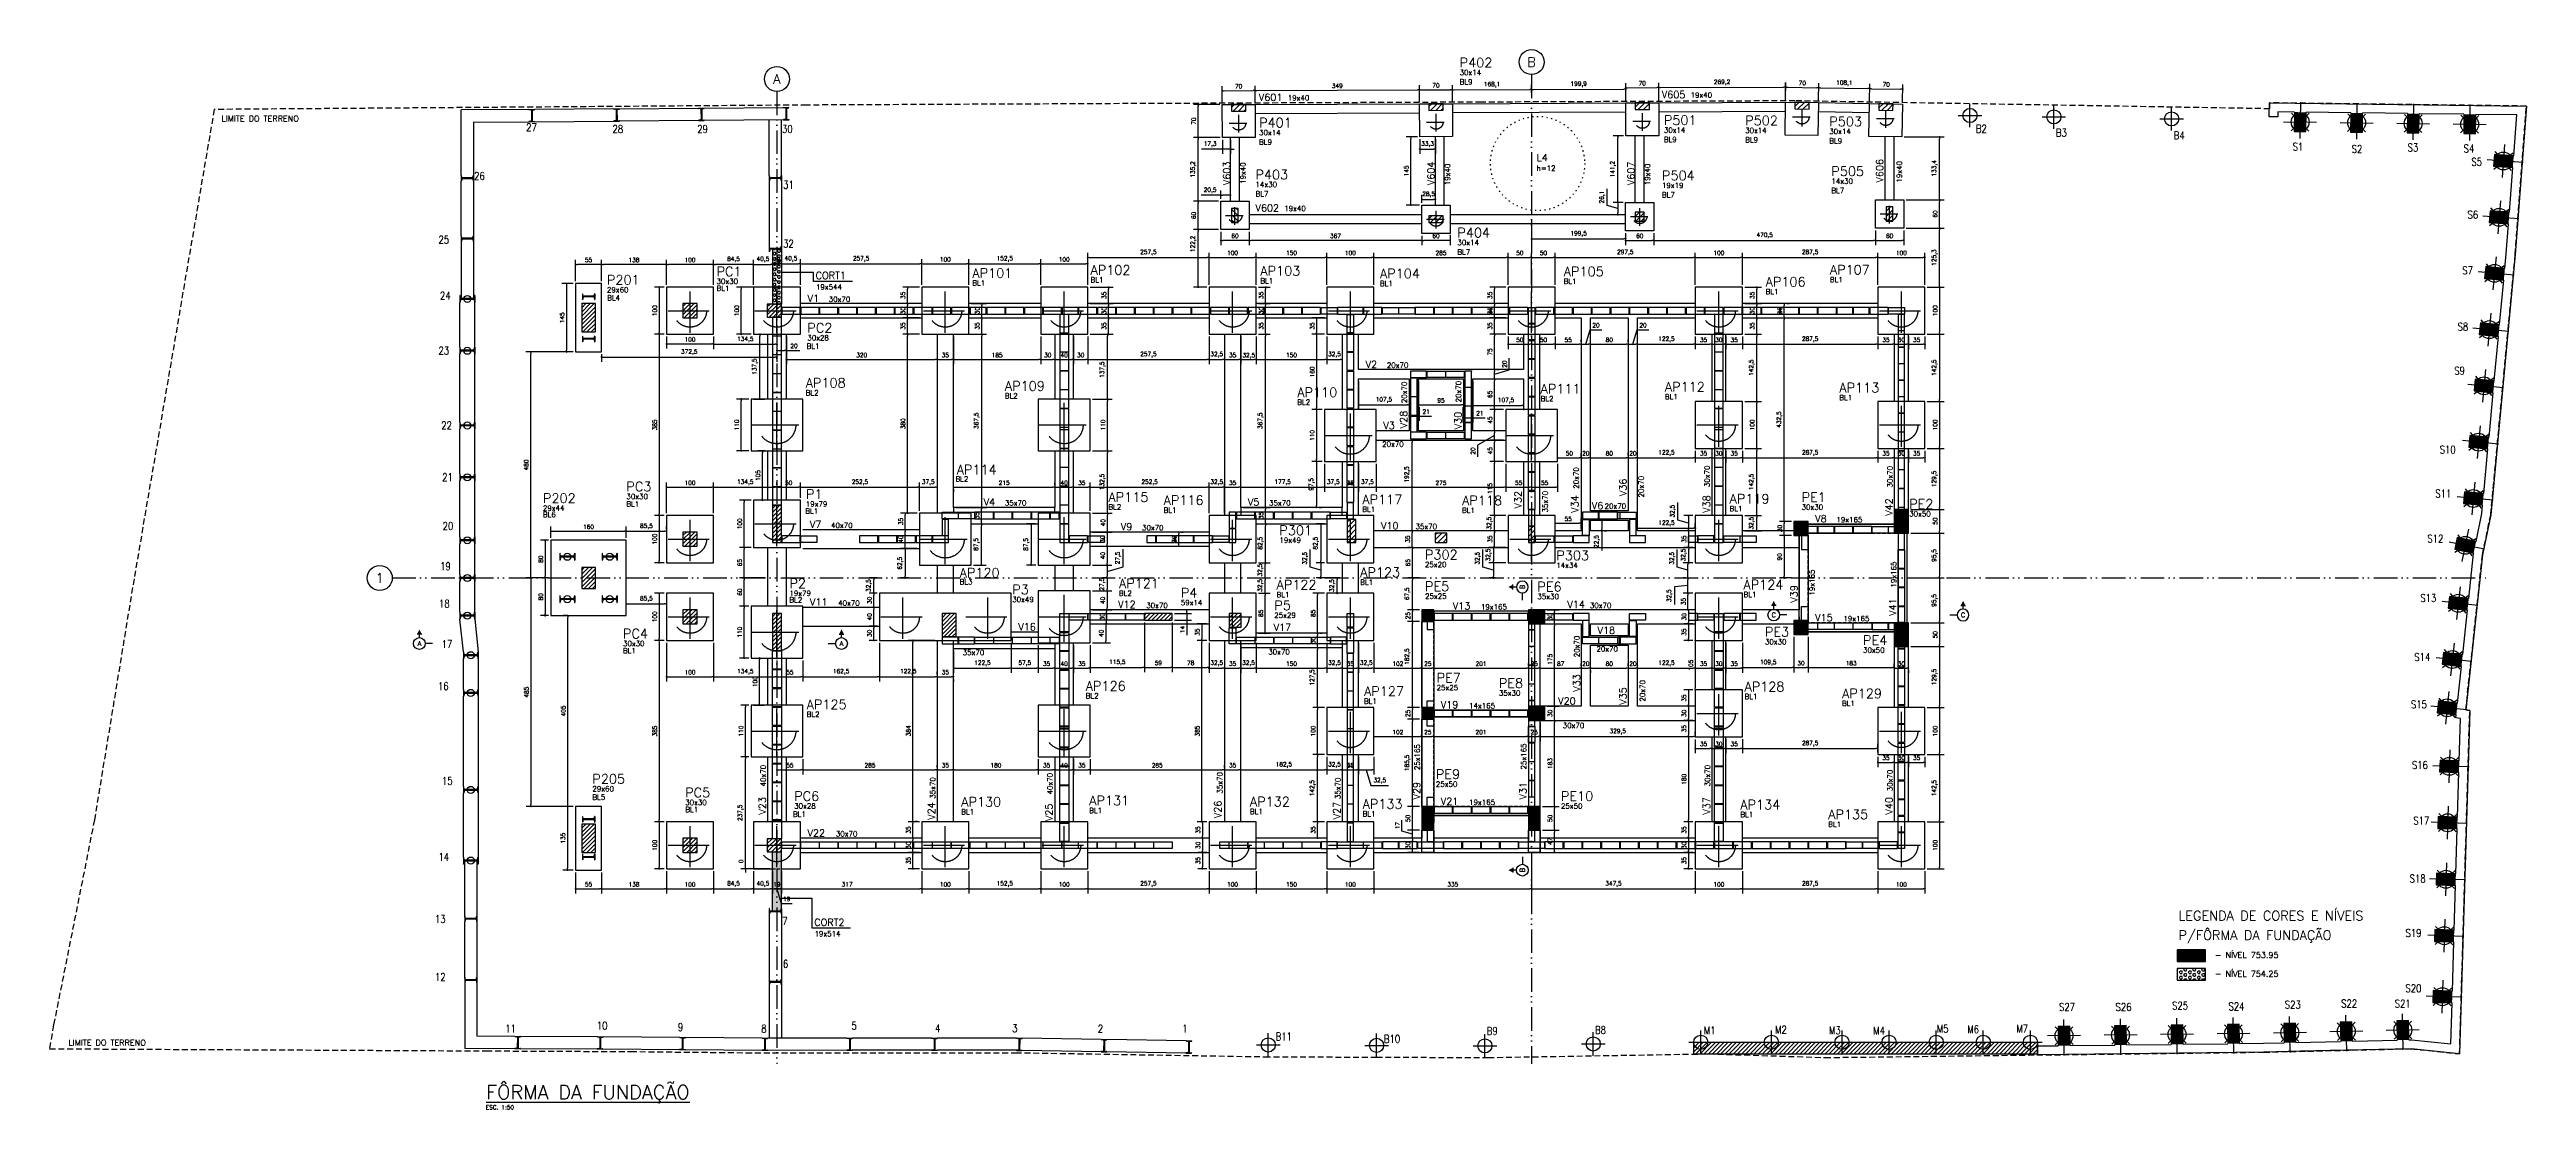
# Model space of a CAD drawing. Extents: x -15987 to 10953, y -16747 to -1189.
# Drawn here: x -680 to 4579, y -16718 to -14467 of the extents above; entities that cross this region are included whole.
import ezdxf
from ezdxf.enums import TextEntityAlignment as Align

# ---------------------------------------------------------------- set-up
doc = ezdxf.new("R2010")
doc.units = 0
doc.header["$LTSCALE"] = 25
for name, pattern in [('CONTINU', [0]), ('DASHED2', [0.375, 0.25, -0.125]), ('ESTILO_TQS_0001', [0.45, 0.3, -0.15]), ('ESTILO_TQS_0002', [0.4, 0.1, -0.3]), ('ESTILO_TQS_0004', [3.3, 2, -0.4, 0.05, -0.4, 0.05, -0.4]), ('XREF-MC41-BAS-PLN-TIPO-INFE-2-ÁREA EXTERNA$0$CENTER2', [1.125, 0.75, -0.125, 0.125, -0.125])]:
    doc.linetypes.add(name, pattern=pattern)
for name, color, linetype in [('228', 7, 'Continuous'), ('72', 7, 'Continuous'), ('BLOCO', 3, 'Continuous'), ('BROCAS MURO FECHAMENTO', 7, 'Continuous'), ('COTA', 1, 'Continuous'), ('EIXOS', 1, 'ESTILO_TQS_0004'), ('ESTACA', 1, 'ESTILO_TQS_0002'), ('H2', 252, 'Continuous'), ('H5', 1, 'Continuous'), ('IND-EIXOS', 2, 'Continuous'), ('L-D', 2, 'Continuous'), ('L-N', 4, 'Continuous'), ('LINHA-FINA', 1, 'Continuous'), ('Linha_fina', 1, 'Continuous'), ('Linha_media', 4, 'Continuous'), ('P-D', 2, 'Continuous'), ('P-M', 5, 'Continuous'), ('P-N', 5, 'Continuous'), ('P-S', 5, 'Continuous'), ('PENA_03', 3, 'Continuous'), ('PENA_6', 6, 'Continuous'), ('PIL-N', 4, 'Continuous'), ('PORTA', 3, 'ESTILO_TQS_0002'), ('PROJ', 252, 'Continuous'), ('SOLO-FUNDAÇOES', 7, 'Continuous'), ('SOLOD- ESTACA STRAUSS', 7, 'Continuous'), ('SOLOD-TEXTO-007', 7, 'Continuous'), ('T2', 3, 'Continuous'), ('T3', 4, 'Continuous'), ('T4', 6, 'Continuous'), ('TERRENO', 1, 'DASHED2'), ('TEXT-EIXOS', 3, 'Continuous'), ('TEXTO', 3, 'Continuous'), ('VIG-D', 2, 'Continuous'), ('VIG-N', 4, 'Continuous'), ('VIGA', 3, 'Continuous'), ('VIGAT', 3, 'ESTILO_TQS_0002'), ('XREF-MC41-BAS-PLN-TIPO-INFE-2-ÁREA EXTERNA$0$TOP_LIM_TER_ATOMO', 20, 'XREF-MC41-BAS-PLN-TIPO-INFE-2-ÁREA EXTERNA$0$CENTER2')]:
    doc.layers.add(name, color=color, linetype=linetype)
doc.layers.add('Área Real', color=7, linetype='Continuous', lineweight=0)
doc.styles.add('COTA', font='romans.shx')
doc.styles.add('ROMANS', font='ROMANS')
doc.styles.get("Standard").update_dxf_attribs({"font": 'romans.shx'})
doc.styles.add('Texto1', font='romans.shx', dxfattribs={"height": 9})
doc.styles.add('Texto2', font='romans.shx', dxfattribs={"height": 12.5})
doc.styles.add('Texto3', font='romans.shx', dxfattribs={"height": 20})
doc.styles.add('Texto4', font='romans.shx', dxfattribs={"height": 30})
doc.dimstyles.new('forma', dxfattribs={"dimscale": 5, "dimtxt": 1.8, "dimasz": 0.8, "dimexe": 2, "dimexo": 1, "dimgap": 1, "dimtad": 1, "dimdec": 1, "dimzin": 9, "dimtxsty": 'COTA', "dimblk1": 'DOT', "dimblk2": 'DOT', "dimsah": 1, "dimcen": 0, "dimdle": 1, "dimclrd": 256, "dimclre": 256, "dimclrt": 2, "dimadec": 0, "dimazin": 0, "dimtfac": 1, "dimtdec": 0, "dimtmove": 0, "dimatfit": 3, "dimfxl": 1, "dimtolj": 1, "dimtzin": 0, "dimarcsym": 0})
pattern_1 = [(45, (199.517, -15044.5974), (-4.419417, 4.419417), [])]

# ---------------------------------------------------------------- blocks, each defined once
blk = doc.blocks.new('_EST70')
at = {"layer": 'ESTACA', "linetype": 'ESTILO_TQS_0002'}
for p, q in [((-1.333, 0), (1.333, 0)), ((0, -1.333), (0, 1.333))]:
    blk.add_line(p, q, dxfattribs=at)
blk.add_circle((0, 0), 1, dxfattribs=at)
blk = doc.blocks.new('_EST80')
at = {"layer": 'ESTACA', "linetype": 'ESTILO_TQS_0002'}
for p, q in [((0, -1.333), (0, 1.333)), ((-1.333, 0), (1.333, 0))]:
    blk.add_line(p, q, dxfattribs=at)
blk.add_circle((0, 0), 1, dxfattribs=at)
blk = doc.blocks.new('INFERIOR')
at = {"layer": 'PROJ'}
blk.add_line((29293.5, 8592.9), (29293.5, 8591.9), dxfattribs=at)
for points in [[(27809.5, 8705.9), (27809.5, 8666.9), (27828.5, 8666.9), (27828.5, 8705.9), (27809.5, 8705.9)], [(27829.5, 8712.9), (27868.5, 8712.9), (27868.5, 8726.9), (27829.5, 8726.9), (27829.5, 8712.9)], [(27869.5, 8712.9), (27908.5, 8712.9), (27908.5, 8726.9), (27869.5, 8726.9), (27869.5, 8712.9)], [(27909.5, 8712.9), (27948.5, 8712.9), (27948.5, 8726.9), (27909.5, 8726.9), (27909.5, 8712.9)], [(27949.5, 8712.9), (27988.5, 8712.9), (27988.5, 8726.9), (27949.5, 8726.9), (27949.5, 8712.9)], [(27989.5, 8712.9), (28028.5, 8712.9), (28028.5, 8726.9), (27989.5, 8726.9), (27989.5, 8712.9)], [(28029.5, 8712.9), (28068.5, 8712.9), (28068.5, 8726.9), (28029.5, 8726.9), (28029.5, 8712.9)], [(28069.5, 8712.9), (28108.5, 8712.9), (28108.5, 8726.9), (28069.5, 8726.9), (28069.5, 8712.9)], [(28109.5, 8712.9), (28148.5, 8712.9), (28148.5, 8726.9), (28109.5, 8726.9), (28109.5, 8712.9)], [(28149.5, 8712.9), (28188.5, 8712.9), (28188.5, 8726.9), (28149.5, 8726.9), (28149.5, 8712.9)], [(28189.5, 8712.9), (28228.5, 8712.9), (28228.5, 8726.9), (28189.5, 8726.9), (28189.5, 8712.9)], [(28229.5, 8712.9), (28263.5, 8712.9), (28263.5, 8726.9), (28229.5, 8726.9), (28229.5, 8712.9)], [(28264.5, 8712.9), (28303.5, 8712.9), (28303.5, 8726.9), (28264.5, 8726.9), (28264.5, 8712.9)], [(28304.5, 8712.9), (28343.5, 8712.9), (28343.5, 8726.9), (28304.5, 8726.9), (28304.5, 8712.9)], [(28344.5, 8712.9), (28383.5, 8712.9), (28383.5, 8726.9), (28344.5, 8726.9), (28344.5, 8712.9)], [(28384.5, 8712.9), (28423.5, 8712.9), (28423.5, 8726.9), (28384.5, 8726.9), (28384.5, 8712.9)], [(28419.5, 8711.9), (28419.5, 8672.9), (28438.5, 8672.9), (28438.5, 8711.9), (28419.5, 8711.9)], [(28424.5, 8712.9), (28458.5, 8712.9), (28458.5, 8726.9), (28424.5, 8726.9), (28424.5, 8712.9)], [(28459.5, 8712.9), (28498.5, 8712.9), (28498.5, 8726.9), (28459.5, 8726.9), (28459.5, 8712.9)], [(28499.5, 8712.9), (28538.5, 8712.9), (28538.5, 8726.9), (28499.5, 8726.9), (28499.5, 8712.9)], [(28539.5, 8712.9), (28578.5, 8712.9), (28578.5, 8726.9), (28539.5, 8726.9), (28539.5, 8712.9)], [(28579.5, 8712.9), (28618.5, 8712.9), (28618.5, 8726.9), (28579.5, 8726.9), (28579.5, 8712.9)], [(28619.5, 8712.9), (28658.5, 8712.9), (28658.5, 8726.9), (28619.5, 8726.9), (28619.5, 8712.9)], [(28659.5, 8712.9), (28698.5, 8712.9), (28698.5, 8726.9), (28659.5, 8726.9), (28659.5, 8712.9)], [(28699.5, 8712.9), (28738.5, 8712.9), (28738.5, 8726.9), (28699.5, 8726.9), (28699.5, 8712.9)], [(28739.5, 8712.9), (28778.5, 8712.9), (28778.5, 8726.9), (28739.5, 8726.9), (28739.5, 8712.9)], [(28779.5, 8712.9), (28818.5, 8712.9), (28818.5, 8726.9), (28779.5, 8726.9), (28779.5, 8712.9)], [(28819.5, 8712.9), (28853.5, 8712.9), (28853.5, 8726.9), (28819.5, 8726.9), (28819.5, 8712.9)], [(28854.5, 8712.9), (28893.5, 8712.9), (28893.5, 8726.9), (28854.5, 8726.9), (28854.5, 8712.9)], [(28894.5, 8712.9), (28933.5, 8712.9), (28933.5, 8726.9), (28894.5, 8726.9), (28894.5, 8712.9)], [(28934.5, 8712.9), (28973.5, 8712.9), (28973.5, 8726.9), (28934.5, 8726.9), (28934.5, 8712.9)], [(29008.5, 8712.9), (28974.5, 8712.9), (28974.5, 8726.9), (29008.5, 8726.9), (29008.5, 8712.9)], [(29063.5, 8726.9), (29009.5, 8726.9), (29009.5, 8712.9), (29063.5, 8712.9), (29063.5, 8726.9)], [(29029.5, 8672.9), (29029.5, 8711.9), (29043.5, 8711.9), (29043.5, 8672.9), (29029.5, 8672.9)], [(29064.5, 8712.9), (29103.5, 8712.9), (29103.5, 8726.9), (29064.5, 8726.9), (29064.5, 8712.9)], [(29138.5, 8712.9), (29104.5, 8712.9), (29104.5, 8726.9), (29138.5, 8726.9), (29138.5, 8712.9)], [(29173.5, 8712.9), (29139.5, 8712.9), (29139.5, 8726.9), (29173.5, 8726.9), (29173.5, 8712.9)], [(29174.5, 8712.9), (29213.5, 8712.9), (29213.5, 8726.9), (29174.5, 8726.9), (29174.5, 8712.9)], [(29214.5, 8712.9), (29253.5, 8712.9), (29253.5, 8726.9), (29214.5, 8726.9), (29214.5, 8712.9)], [(29254.5, 8712.9), (29293.5, 8712.9), (29293.5, 8726.9), (29254.5, 8726.9), (29254.5, 8712.9)], [(29294.5, 8712.9), (29333.5, 8712.9), (29333.5, 8726.9), (29294.5, 8726.9), (29294.5, 8712.9)], [(29334.5, 8712.9), (29373.5, 8712.9), (29373.5, 8726.9), (29334.5, 8726.9), (29334.5, 8712.9)], [(29374.5, 8712.9), (29413.5, 8712.9), (29413.5, 8726.9), (29374.5, 8726.9), (29374.5, 8712.9)], [(29428.5, 8726.9), (29428.5, 8692.9), (29414.5, 8692.9), (29414.5, 8726.9), (29428.5, 8726.9)], [(29428.5, 8691.9), (29428.5, 8657.9), (29414.5, 8657.9), (29414.5, 8691.9), (29428.5, 8691.9)], [(29429.5, 8712.9), (29468.5, 8712.9), (29468.5, 8726.9), (29429.5, 8726.9), (29429.5, 8712.9)], [(29469.5, 8712.9), (29508.5, 8712.9), (29508.5, 8726.9), (29469.5, 8726.9), (29469.5, 8712.9)], [(29509.5, 8712.9), (29548.5, 8712.9), (29548.5, 8726.9), (29509.5, 8726.9), (29509.5, 8712.9)], [(29549.5, 8712.9), (29588.5, 8712.9), (29588.5, 8726.9), (29549.5, 8726.9), (29549.5, 8712.9)], [(29589.5, 8712.9), (29628.5, 8712.9), (29628.5, 8726.9), (29589.5, 8726.9), (29589.5, 8712.9)], [(29629.5, 8712.9), (29668.5, 8712.9), (29668.5, 8726.9), (29629.5, 8726.9), (29629.5, 8712.9)], [(29669.5, 8712.9), (29708.5, 8712.9), (29708.5, 8726.9), (29669.5, 8726.9), (29669.5, 8712.9)], [(29709.5, 8712.9), (29748.5, 8712.9), (29748.5, 8726.9), (29709.5, 8726.9), (29709.5, 8712.9)], [(29749.5, 8712.9), (29788.5, 8712.9), (29788.5, 8726.9), (29749.5, 8726.9), (29749.5, 8712.9)], [(29789.5, 8712.9), (29828.5, 8712.9), (29828.5, 8726.9), (29789.5, 8726.9), (29789.5, 8712.9)], [(29809.5, 8711.9), (29809.5, 8672.9), (29828.5, 8672.9), (29828.5, 8711.9), (29809.5, 8711.9)], [(29829.5, 8712.9), (29868.5, 8712.9), (29868.5, 8726.9), (29829.5, 8726.9), (29829.5, 8712.9)], [(29869.5, 8712.9), (29908.5, 8712.9), (29908.5, 8726.9), (29869.5, 8726.9), (29869.5, 8712.9)], [(29909.5, 8712.9), (29948.5, 8712.9), (29948.5, 8726.9), (29909.5, 8726.9), (29909.5, 8712.9)], [(29949.5, 8712.9), (29988.5, 8712.9), (29988.5, 8726.9), (29949.5, 8726.9), (29949.5, 8712.9)], [(29989.5, 8712.9), (30028.5, 8712.9), (30028.5, 8726.9), (29989.5, 8726.9), (29989.5, 8712.9)], [(30029.5, 8712.9), (30068.5, 8712.9), (30068.5, 8726.9), (30029.5, 8726.9), (30029.5, 8712.9)], [(30069.5, 8712.9), (30103.5, 8712.9), (30103.5, 8726.9), (30069.5, 8726.9), (30069.5, 8712.9)], [(30104.5, 8712.9), (30138.5, 8712.9), (30138.5, 8726.9), (30104.5, 8726.9), (30104.5, 8712.9)], [(30139.5, 8712.9), (30178.5, 8712.9), (30178.5, 8726.9), (30139.5, 8726.9), (30139.5, 8712.9)], [(30213.5, 8712.9), (30179.5, 8712.9), (30179.5, 8726.9), (30213.5, 8726.9), (30213.5, 8712.9)], [(30213.5, 8677.9), (30213.5, 8711.9), (30199.5, 8711.9), (30199.5, 8677.9), (30213.5, 8677.9)], [(27809.5, 8665.9), (27809.5, 8626.9), (27828.5, 8626.9), (27828.5, 8665.9), (27809.5, 8665.9)], [(27809.5, 8625.9), (27809.5, 8586.9), (27828.5, 8586.9), (27828.5, 8625.9), (27809.5, 8625.9)], [(28419.5, 8671.9), (28419.5, 8632.9), (28438.5, 8632.9), (28438.5, 8671.9), (28419.5, 8671.9)], [(28419.5, 8631.9), (28419.5, 8592.9), (28438.5, 8592.9), (28438.5, 8631.9), (28419.5, 8631.9)], [(29029.5, 8632.9), (29029.5, 8671.9), (29043.5, 8671.9), (29043.5, 8632.9), (29029.5, 8632.9)], [(29029.5, 8592.9), (29029.5, 8631.9), (29043.5, 8631.9), (29043.5, 8592.9), (29029.5, 8592.9)], [(29414.5, 8617.9), (29414.5, 8656.9), (29428.5, 8656.9), (29428.5, 8617.9), (29414.5, 8617.9)], [(29809.5, 8671.9), (29809.5, 8632.9), (29828.5, 8632.9), (29828.5, 8671.9), (29809.5, 8671.9)], [(29809.5, 8631.9), (29809.5, 8592.9), (29828.5, 8592.9), (29828.5, 8631.9), (29809.5, 8631.9)], [(30213.5, 8642.9), (30213.5, 8676.9), (30199.5, 8676.9), (30199.5, 8642.9), (30213.5, 8642.9)], [(30213.5, 8607.9), (30213.5, 8641.9), (30199.5, 8641.9), (30199.5, 8607.9), (30213.5, 8607.9)], [(27809.5, 8585.9), (27809.5, 8546.9), (27828.5, 8546.9), (27828.5, 8585.9), (27809.5, 8585.9)], [(28419.5, 8591.9), (28419.5, 8552.9), (28438.5, 8552.9), (28438.5, 8591.9), (28419.5, 8591.9)], [(29029.5, 8552.9), (29029.5, 8591.9), (29043.5, 8591.9), (29043.5, 8552.9), (29029.5, 8552.9)], [(29164.5, 8577.9), (29198.5, 8577.9), (29198.5, 8591.9), (29164.5, 8591.9), (29164.5, 8577.9)], [(29178.5, 8538), (29178.5, 8577), (29164.5, 8577), (29164.5, 8538), (29178.5, 8538)], [(29199.5, 8591.9), (29238.5, 8591.9), (29238.5, 8577.9), (29199.5, 8577.9), (29199.5, 8591.9)], [(29239.5, 8591.9), (29278.5, 8591.9), (29278.5, 8577.9), (29239.5, 8577.9), (29239.5, 8591.9)], [(29279.5, 8591.9), (29279.5, 8557.9), (29293.5, 8557.9), (29293.5, 8591.9), (29279.5, 8591.9)], [(29414.5, 8577.9), (29414.5, 8616.9), (29428.5, 8616.9), (29428.5, 8577.9), (29414.5, 8577.9)], [(29414.5, 8537.9), (29414.5, 8576.9), (29428.5, 8576.9), (29428.5, 8537.9), (29414.5, 8537.9)], [(29809.5, 8591.9), (29809.5, 8552.9), (29828.5, 8552.9), (29828.5, 8591.9), (29809.5, 8591.9)], [(30213.5, 8572.9), (30213.5, 8606.9), (30199.5, 8606.9), (30199.5, 8572.9), (30213.5, 8572.9)], [(27809.5, 8545.9), (27809.5, 8506.9), (27828.5, 8506.9), (27828.5, 8545.9), (27809.5, 8545.9)], [(28419.5, 8551.9), (28419.5, 8512.9), (28438.5, 8512.9), (28438.5, 8551.9), (28419.5, 8551.9)], [(29029.5, 8512.9), (29029.5, 8551.9), (29043.5, 8551.9), (29043.5, 8512.9), (29029.5, 8512.9)], [(29178.5, 8498), (29178.5, 8537), (29164.5, 8537), (29164.5, 8498), (29178.5, 8498)], [(29293.5, 8518), (29293.5, 8557), (29279.5, 8557), (29279.5, 8518), (29293.5, 8518)], [(29414.5, 8497.9), (29414.5, 8536.9), (29428.5, 8536.9), (29428.5, 8497.9), (29414.5, 8497.9)], [(29809.5, 8551.9), (29809.5, 8512.9), (29828.5, 8512.9), (29828.5, 8551.9), (29809.5, 8551.9)], [(30213.5, 8537.9), (30213.5, 8571.9), (30199.5, 8571.9), (30199.5, 8537.9), (30213.5, 8537.9)], [(30213.5, 8502.9), (30213.5, 8536.9), (30199.5, 8536.9), (30199.5, 8502.9), (30213.5, 8502.9)], [(27809.5, 8505.9), (27809.5, 8466.9), (27828.5, 8466.9), (27828.5, 8505.9), (27809.5, 8505.9)], [(28419.5, 8511.9), (28419.5, 8472.9), (28438.5, 8472.9), (28438.5, 8511.9), (28419.5, 8511.9)], [(28438.5, 8467.9), (28438.5, 8471.9), (28419.5, 8471.9), (28419.5, 8467.9), (28438.5, 8467.9)], [(29029.5, 8472.9), (29029.5, 8511.9), (29043.5, 8511.9), (29043.5, 8472.9), (29029.5, 8472.9)], [(29029.5, 8432.9), (29029.5, 8471.9), (29043.5, 8471.9), (29043.5, 8432.9), (29029.5, 8432.9)], [(29164.5, 8497), (29164.5, 8463), (29178.5, 8463), (29178.5, 8497), (29164.5, 8497)], [(29293.5, 8483), (29293.5, 8517), (29279.5, 8517), (29279.5, 8483), (29293.5, 8483)], [(29293.5, 8448), (29293.5, 8482), (29279.5, 8482), (29279.5, 8448), (29293.5, 8448)], [(29414.5, 8457.9), (29414.5, 8496.9), (29428.5, 8496.9), (29428.5, 8457.9), (29414.5, 8457.9)], [(29809.5, 8511.9), (29809.5, 8472.9), (29828.5, 8472.9), (29828.5, 8511.9), (29809.5, 8511.9)], [(29828.5, 8467.9), (29828.5, 8471.9), (29809.5, 8471.9), (29809.5, 8467.9), (29828.5, 8467.9)], [(30199.5, 8501.9), (30199.5, 8462.9), (30213.5, 8462.9), (30213.5, 8501.9), (30199.5, 8501.9)], [(27809.5, 8465.9), (27809.5, 8426.9), (27828.5, 8426.9), (27828.5, 8465.9), (27809.5, 8465.9)], [(27809.5, 8425.9), (27809.5, 8386.9), (27828.5, 8386.9), (27828.5, 8425.9), (27809.5, 8425.9)], [(28419.5, 8466.9), (28419.5, 8427.9), (28438.5, 8427.9), (28438.5, 8466.9), (28419.5, 8466.9)], [(28419.5, 8426.9), (28419.5, 8387.9), (28438.5, 8387.9), (28438.5, 8426.9), (28419.5, 8426.9)], [(29029.5, 8392.9), (29029.5, 8431.9), (29043.5, 8431.9), (29043.5, 8392.9), (29029.5, 8392.9)], [(29164.5, 8448), (29198.5, 8448), (29198.5, 8462), (29164.5, 8462), (29164.5, 8448)], [(29199.5, 8462), (29238.5, 8462), (29238.5, 8448), (29199.5, 8448), (29199.5, 8462)], [(29239.5, 8462), (29278.5, 8462), (29278.5, 8448), (29239.5, 8448), (29239.5, 8462)], [(29414.5, 8417.9), (29414.5, 8456.9), (29428.5, 8456.9), (29428.5, 8417.9), (29414.5, 8417.9)], [(29414.5, 8377.9), (29414.5, 8416.9), (29428.5, 8416.9), (29428.5, 8377.9), (29414.5, 8377.9)], [(29809.5, 8466.9), (29809.5, 8427.9), (29828.5, 8427.9), (29828.5, 8466.9), (29809.5, 8466.9)], [(29809.5, 8426.9), (29809.5, 8387.9), (29828.5, 8387.9), (29828.5, 8426.9), (29809.5, 8426.9)], [(30199.5, 8461.9), (30199.5, 8422.9), (30213.5, 8422.9), (30213.5, 8461.9), (30199.5, 8461.9)], [(30199.5, 8421.9), (30199.5, 8382.9), (30213.5, 8382.9), (30213.5, 8421.9), (30199.5, 8421.9)], [(27809.5, 8385.9), (27809.5, 8346.9), (27828.5, 8346.9), (27828.5, 8385.9), (27809.5, 8385.9)], [(28419.5, 8386.9), (28419.5, 8347.9), (28438.5, 8347.9), (28438.5, 8386.9), (28419.5, 8386.9)], [(29029.5, 8352.9), (29029.5, 8391.9), (29043.5, 8391.9), (29043.5, 8352.9), (29029.5, 8352.9)], [(29414.5, 8337.9), (29414.5, 8376.9), (29428.5, 8376.9), (29428.5, 8337.9), (29414.5, 8337.9)], [(29809.5, 8386.9), (29809.5, 8347.9), (29828.5, 8347.9), (29828.5, 8386.9), (29809.5, 8386.9)], [(30199.5, 8381.9), (30199.5, 8342.9), (30213.5, 8342.9), (30213.5, 8381.9), (30199.5, 8381.9)], [(27809.5, 8345.9), (27809.5, 8306.9), (27828.5, 8306.9), (27828.5, 8345.9), (27809.5, 8345.9)], [(28419.5, 8346.9), (28419.5, 8307.9), (28438.5, 8307.9), (28438.5, 8346.9), (28419.5, 8346.9)], [(29029.5, 8312.9), (29029.5, 8351.9), (29043.5, 8351.9), (29043.5, 8312.9), (29029.5, 8312.9)], [(29029.5, 8311.9), (29029.5, 8277.9), (29043.5, 8277.9), (29043.5, 8311.9), (29029.5, 8311.9)], [(29414.5, 8297.9), (29414.5, 8336.9), (29428.5, 8336.9), (29428.5, 8297.9), (29414.5, 8297.9)], [(29809.5, 8346.9), (29809.5, 8307.9), (29828.5, 8307.9), (29828.5, 8346.9), (29809.5, 8346.9)], [(30199.5, 8341.9), (30199.5, 8302.9), (30213.5, 8302.9), (30213.5, 8341.9), (30199.5, 8341.9)], [(28169.5, 8291.9), (28203.5, 8291.9), (28203.5, 8277.9), (28169.5, 8277.9), (28169.5, 8291.9)], [(28169.5, 8276.9), (28169.5, 8242.9), (28183.5, 8242.9), (28183.5, 8276.9), (28169.5, 8276.9)], [(28204.5, 8291.9), (28238.5, 8291.9), (28238.5, 8277.9), (28204.5, 8277.9), (28204.5, 8291.9)], [(28278.5, 8291.9), (28239.5, 8291.9), (28239.5, 8277.9), (28278.5, 8277.9), (28278.5, 8291.9)], [(28318.5, 8291.9), (28279.5, 8291.9), (28279.5, 8277.9), (28318.5, 8277.9), (28318.5, 8291.9)], [(28358.5, 8291.9), (28319.5, 8291.9), (28319.5, 8277.9), (28358.5, 8277.9), (28358.5, 8291.9)], [(28398.5, 8291.9), (28359.5, 8291.9), (28359.5, 8277.9), (28398.5, 8277.9), (28398.5, 8291.9)], [(28399.5, 8277.9), (28418.5, 8277.9), (28418.5, 8291.9), (28399.5, 8291.9), (28399.5, 8277.9)], [(28419.5, 8306.9), (28419.5, 8267.9), (28438.5, 8267.9), (28438.5, 8306.9), (28419.5, 8306.9)], [(28419.5, 8266.9), (28419.5, 8227.9), (28438.5, 8227.9), (28438.5, 8266.9), (28419.5, 8266.9)], [(28779.5, 8291.9), (28779.5, 8257.9), (28793.5, 8257.9), (28793.5, 8291.9), (28779.5, 8291.9)], [(28833.5, 8291.9), (28794.5, 8291.9), (28794.5, 8277.9), (28833.5, 8277.9), (28833.5, 8291.9)], [(28873.5, 8291.9), (28834.5, 8291.9), (28834.5, 8277.9), (28873.5, 8277.9), (28873.5, 8291.9)], [(28913.5, 8291.9), (28874.5, 8291.9), (28874.5, 8277.9), (28913.5, 8277.9), (28913.5, 8291.9)], [(28953.5, 8291.9), (28914.5, 8291.9), (28914.5, 8277.9), (28953.5, 8277.9), (28953.5, 8291.9)], [(28993.5, 8291.9), (28954.5, 8291.9), (28954.5, 8277.9), (28993.5, 8277.9), (28993.5, 8291.9)], [(28994.5, 8291.9), (29028.5, 8291.9), (29028.5, 8277.9), (28994.5, 8277.9), (28994.5, 8291.9)], [(29428.5, 8262.9), (29428.5, 8296.9), (29414.5, 8296.9), (29414.5, 8262.9), (29428.5, 8262.9)], [(29529.5, 8277.9), (29563.5, 8277.9), (29563.5, 8291.9), (29529.5, 8291.9), (29529.5, 8277.9)], [(29529.5, 8242.9), (29529.5, 8276.9), (29543.5, 8276.9), (29543.5, 8242.9), (29529.5, 8242.9)], [(29564.5, 8277.9), (29603.5, 8277.9), (29603.5, 8291.9), (29564.5, 8291.9), (29564.5, 8277.9)], [(29604.5, 8291.9), (29608.5, 8291.9), (29608.5, 8277.9), (29604.5, 8277.9), (29604.5, 8291.9)], [(29643.5, 8277.9), (29609.5, 8277.9), (29609.5, 8291.9), (29643.5, 8291.9), (29643.5, 8277.9)], [(29643.5, 8242.9), (29643.5, 8276.9), (29629.5, 8276.9), (29629.5, 8242.9), (29643.5, 8242.9)], [(29809.5, 8306.9), (29809.5, 8267.9), (29828.5, 8267.9), (29828.5, 8306.9), (29809.5, 8306.9)], [(29809.5, 8266.9), (29809.5, 8227.9), (29828.5, 8227.9), (29828.5, 8266.9), (29809.5, 8266.9)], [(29994.5, 8247.9), (30028.5, 8247.9), (30028.5, 8261.9), (29994.5, 8261.9), (29994.5, 8247.9)], [(30029.5, 8247.9), (30063.5, 8247.9), (30063.5, 8261.9), (30029.5, 8261.9), (30029.5, 8247.9)], [(30064.5, 8247.9), (30103.5, 8247.9), (30103.5, 8261.9), (30064.5, 8261.9), (30064.5, 8247.9)], [(30104.5, 8247.9), (30143.5, 8247.9), (30143.5, 8261.9), (30104.5, 8261.9), (30104.5, 8247.9)], [(30178.5, 8247.9), (30144.5, 8247.9), (30144.5, 8261.9), (30178.5, 8261.9), (30178.5, 8247.9)], [(30213.5, 8247.9), (30179.5, 8247.9), (30179.5, 8261.9), (30213.5, 8261.9), (30213.5, 8247.9)], [(30199.5, 8301.9), (30199.5, 8262.9), (30213.5, 8262.9), (30213.5, 8301.9), (30199.5, 8301.9)], [(27868.5, 8241.9), (27829.5, 8241.9), (27829.5, 8227.9), (27868.5, 8227.9), (27868.5, 8241.9)], [(27869.5, 8241.9), (27903.5, 8241.9), (27903.5, 8227.9), (27869.5, 8227.9), (27869.5, 8241.9)], [(28033.5, 8241.9), (27994.5, 8241.9), (27994.5, 8227.9), (28033.5, 8227.9), (28033.5, 8241.9)], [(28073.5, 8241.9), (28034.5, 8241.9), (28034.5, 8227.9), (28073.5, 8227.9), (28073.5, 8241.9)], [(28113.5, 8241.9), (28074.5, 8241.9), (28074.5, 8227.9), (28113.5, 8227.9), (28113.5, 8241.9)], [(28148.5, 8241.9), (28114.5, 8241.9), (28114.5, 8227.9), (28148.5, 8227.9), (28148.5, 8241.9)], [(28183.5, 8241.9), (28149.5, 8241.9), (28149.5, 8227.9), (28183.5, 8227.9), (28183.5, 8241.9)], [(28478.5, 8241.9), (28439.5, 8241.9), (28439.5, 8227.9), (28478.5, 8227.9), (28478.5, 8241.9)], [(28479.5, 8241.9), (28513.5, 8241.9), (28513.5, 8227.9), (28479.5, 8227.9), (28479.5, 8241.9)], [(28604.5, 8227.9), (28623.5, 8227.9), (28623.5, 8241.9), (28604.5, 8241.9), (28604.5, 8227.9)], [(28663.5, 8241.9), (28624.5, 8241.9), (28624.5, 8227.9), (28663.5, 8227.9), (28663.5, 8241.9)], [(28703.5, 8241.9), (28664.5, 8241.9), (28664.5, 8227.9), (28703.5, 8227.9), (28703.5, 8241.9)], [(28743.5, 8241.9), (28704.5, 8241.9), (28704.5, 8227.9), (28743.5, 8227.9), (28743.5, 8241.9)], [(28744.5, 8241.9), (28778.5, 8241.9), (28778.5, 8227.9), (28744.5, 8227.9), (28744.5, 8241.9)], [(28779.5, 8256.9), (28779.5, 8227.9), (28793.5, 8227.9), (28793.5, 8256.9), (28779.5, 8256.9)], [(29429.5, 8241.9), (29468.5, 8241.9), (29468.5, 8227.9), (29429.5, 8227.9), (29429.5, 8241.9)], [(29469.5, 8241.9), (29508.5, 8241.9), (29508.5, 8227.9), (29469.5, 8227.9), (29469.5, 8241.9)], [(29543.5, 8241.9), (29509.5, 8241.9), (29509.5, 8227.9), (29543.5, 8227.9), (29543.5, 8241.9)], [(29629.5, 8227.9), (29663.5, 8227.9), (29663.5, 8241.9), (29629.5, 8241.9), (29629.5, 8227.9)], [(29754.5, 8241.9), (29773.5, 8241.9), (29773.5, 8227.9), (29754.5, 8227.9), (29754.5, 8241.9)], [(29774.5, 8227.9), (29808.5, 8227.9), (29808.5, 8241.9), (29774.5, 8241.9), (29774.5, 8227.9)], [(29863.5, 8227.9), (29829.5, 8227.9), (29829.5, 8241.9), (29863.5, 8241.9), (29863.5, 8227.9)], [(29898.5, 8227.9), (29864.5, 8227.9), (29864.5, 8241.9), (29898.5, 8241.9), (29898.5, 8227.9)], [(30008.5, 8212.9), (30008.5, 8246.9), (29994.5, 8246.9), (29994.5, 8212.9), (30008.5, 8212.9)], [(30213.5, 8212.9), (30213.5, 8246.9), (30199.5, 8246.9), (30199.5, 8212.9), (30213.5, 8212.9)], [(30199.5, 8172.9), (30199.5, 8211.9), (30213.5, 8211.9), (30213.5, 8172.9), (30199.5, 8172.9)], [(30199.5, 8132.9), (30199.5, 8171.9), (30213.5, 8171.9), (30213.5, 8132.9), (30199.5, 8132.9)], [(30199.5, 8092.9), (30199.5, 8131.9), (30213.5, 8131.9), (30213.5, 8092.9), (30199.5, 8092.9)], [(28419.5, 8037.9), (28419.5, 8076.9), (28438.5, 8076.9), (28438.5, 8037.9), (28419.5, 8037.9)], [(28478.5, 8062.9), (28439.5, 8062.9), (28439.5, 8076.9), (28478.5, 8076.9), (28478.5, 8062.9)], [(28518.5, 8062.9), (28479.5, 8062.9), (28479.5, 8076.9), (28518.5, 8076.9), (28518.5, 8062.9)], [(28558.5, 8062.9), (28519.5, 8062.9), (28519.5, 8076.9), (28558.5, 8076.9), (28558.5, 8062.9)], [(28598.5, 8062.9), (28559.5, 8062.9), (28559.5, 8076.9), (28598.5, 8076.9), (28598.5, 8062.9)], [(28779.5, 8012.9), (28779.5, 8046.9), (28793.5, 8046.9), (28793.5, 8012.9), (28779.5, 8012.9)], [(29029.5, 8047.9), (29029.5, 8076.9), (29043.5, 8076.9), (29043.5, 8047.9), (29029.5, 8047.9)], [(29029.5, 7992.9), (29029.5, 8046.9), (29043.5, 8046.9), (29043.5, 7992.9), (29029.5, 7992.9)], [(29199.5, 8076.9), (29199.5, 8042.9), (29213.5, 8042.9), (29213.5, 8076.9), (29199.5, 8076.9)], [(29253.5, 8076.9), (29214.5, 8076.9), (29214.5, 8062.9), (29253.5, 8062.9), (29253.5, 8076.9)], [(29293.5, 8076.9), (29254.5, 8076.9), (29254.5, 8062.9), (29293.5, 8062.9), (29293.5, 8076.9)], [(29333.5, 8076.9), (29294.5, 8076.9), (29294.5, 8062.9), (29333.5, 8062.9), (29333.5, 8076.9)], [(29373.5, 8076.9), (29334.5, 8076.9), (29334.5, 8062.9), (29373.5, 8062.9), (29373.5, 8076.9)], [(29413.5, 8076.9), (29374.5, 8076.9), (29374.5, 8062.9), (29413.5, 8062.9), (29413.5, 8076.9)], [(29414.5, 8076.9), (29414.5, 8042.9), (29428.5, 8042.9), (29428.5, 8076.9), (29414.5, 8076.9)], [(29429.5, 8076.9), (29468.5, 8076.9), (29468.5, 8062.9), (29429.5, 8062.9), (29429.5, 8076.9)], [(29469.5, 8076.9), (29508.5, 8076.9), (29508.5, 8062.9), (29469.5, 8062.9), (29469.5, 8076.9)], [(29543.5, 8076.9), (29509.5, 8076.9), (29509.5, 8062.9), (29543.5, 8062.9), (29543.5, 8076.9)], [(29529.5, 8061.9), (29529.5, 8027.9), (29543.5, 8027.9), (29543.5, 8061.9), (29529.5, 8061.9)], [(29629.5, 8076.9), (29663.5, 8076.9), (29663.5, 8062.9), (29629.5, 8062.9), (29629.5, 8076.9)], [(29643.5, 8061.9), (29643.5, 8027.9), (29629.5, 8027.9), (29629.5, 8061.9), (29643.5, 8061.9)], [(29754.5, 8062.9), (29773.5, 8062.9), (29773.5, 8076.9), (29754.5, 8076.9), (29754.5, 8062.9)], [(29774.5, 8076.9), (29808.5, 8076.9), (29808.5, 8062.9), (29774.5, 8062.9), (29774.5, 8076.9)], [(29809.5, 8037.9), (29809.5, 8076.9), (29828.5, 8076.9), (29828.5, 8037.9), (29809.5, 8037.9)], [(29863.5, 8076.9), (29829.5, 8076.9), (29829.5, 8062.9), (29863.5, 8062.9), (29863.5, 8076.9)], [(29898.5, 8076.9), (29864.5, 8076.9), (29864.5, 8062.9), (29898.5, 8062.9), (29898.5, 8076.9)], [(30008.5, 8091.9), (30008.5, 8057.9), (29994.5, 8057.9), (29994.5, 8091.9), (30008.5, 8091.9)], [(29994.5, 8056.9), (30028.5, 8056.9), (30028.5, 8042.9), (29994.5, 8042.9), (29994.5, 8056.9)], [(30029.5, 8056.9), (30063.5, 8056.9), (30063.5, 8042.9), (30029.5, 8042.9), (30029.5, 8056.9)], [(30064.5, 8056.9), (30103.5, 8056.9), (30103.5, 8042.9), (30064.5, 8042.9), (30064.5, 8056.9)], [(30104.5, 8056.9), (30143.5, 8056.9), (30143.5, 8042.9), (30104.5, 8042.9), (30104.5, 8056.9)], [(30178.5, 8056.9), (30144.5, 8056.9), (30144.5, 8042.9), (30178.5, 8042.9), (30178.5, 8056.9)], [(30213.5, 8056.9), (30179.5, 8056.9), (30179.5, 8042.9), (30213.5, 8042.9), (30213.5, 8056.9)], [(30213.5, 8091.9), (30213.5, 8057.9), (30199.5, 8057.9), (30199.5, 8091.9), (30213.5, 8091.9)], [(27809.5, 7958.9), (27809.5, 7997.9), (27828.5, 7997.9), (27828.5, 7958.9), (27809.5, 7958.9)], [(28169.5, 8012.9), (28203.5, 8012.9), (28203.5, 8026.9), (28169.5, 8026.9), (28169.5, 8012.9)], [(28204.5, 8012.9), (28238.5, 8012.9), (28238.5, 8026.9), (28204.5, 8026.9), (28204.5, 8012.9)], [(28278.5, 8012.9), (28239.5, 8012.9), (28239.5, 8026.9), (28278.5, 8026.9), (28278.5, 8012.9)], [(28318.5, 8012.9), (28279.5, 8012.9), (28279.5, 8026.9), (28318.5, 8026.9), (28318.5, 8012.9)], [(28358.5, 8012.9), (28319.5, 8012.9), (28319.5, 8026.9), (28358.5, 8026.9), (28358.5, 8012.9)], [(28398.5, 8012.9), (28359.5, 8012.9), (28359.5, 8026.9), (28398.5, 8026.9), (28398.5, 8012.9)], [(28399.5, 8026.9), (28418.5, 8026.9), (28418.5, 8012.9), (28399.5, 8012.9), (28399.5, 8026.9)], [(28419.5, 7997.9), (28419.5, 8036.9), (28438.5, 8036.9), (28438.5, 7997.9), (28419.5, 7997.9)], [(28419.5, 7957.9), (28419.5, 7996.9), (28438.5, 7996.9), (28438.5, 7957.9), (28419.5, 7957.9)], [(28833.5, 8012.9), (28794.5, 8012.9), (28794.5, 8026.9), (28833.5, 8026.9), (28833.5, 8012.9)], [(28873.5, 8012.9), (28834.5, 8012.9), (28834.5, 8026.9), (28873.5, 8026.9), (28873.5, 8012.9)], [(28913.5, 8012.9), (28874.5, 8012.9), (28874.5, 8026.9), (28913.5, 8026.9), (28913.5, 8012.9)], [(28953.5, 8012.9), (28914.5, 8012.9), (28914.5, 8026.9), (28953.5, 8026.9), (28953.5, 8012.9)], [(28993.5, 8012.9), (28954.5, 8012.9), (28954.5, 8026.9), (28993.5, 8026.9), (28993.5, 8012.9)], [(28994.5, 8012.9), (29028.5, 8012.9), (29028.5, 8026.9), (28994.5, 8026.9), (28994.5, 8012.9)], [(29414.5, 8041.9), (29414.5, 8007.9), (29428.5, 8007.9), (29428.5, 8041.9), (29414.5, 8041.9)], [(29414.5, 8006.9), (29414.5, 7967.9), (29428.5, 7967.9), (29428.5, 8006.9), (29414.5, 8006.9)], [(29529.5, 8026.9), (29563.5, 8026.9), (29563.5, 8012.9), (29529.5, 8012.9), (29529.5, 8026.9)], [(29564.5, 8026.9), (29603.5, 8026.9), (29603.5, 8012.9), (29564.5, 8012.9), (29564.5, 8026.9)], [(29604.5, 8012.9), (29608.5, 8012.9), (29608.5, 8026.9), (29604.5, 8026.9), (29604.5, 8012.9)], [(29643.5, 8026.9), (29609.5, 8026.9), (29609.5, 8012.9), (29643.5, 8012.9), (29643.5, 8026.9)], [(29809.5, 7997.9), (29809.5, 8036.9), (29828.5, 8036.9), (29828.5, 7997.9), (29809.5, 7997.9)], [(29809.5, 7957.9), (29809.5, 7996.9), (29828.5, 7996.9), (29828.5, 7957.9), (29809.5, 7957.9)], [(30199.5, 8002.9), (30199.5, 8041.9), (30213.5, 8041.9), (30213.5, 8002.9), (30199.5, 8002.9)], [(30199.5, 7962.9), (30199.5, 8001.9), (30213.5, 8001.9), (30213.5, 7962.9), (30199.5, 7962.9)], [(27809.5, 7918.9), (27809.5, 7957.9), (27828.5, 7957.9), (27828.5, 7918.9), (27809.5, 7918.9)], [(28419.5, 7917.9), (28419.5, 7956.9), (28438.5, 7956.9), (28438.5, 7917.9), (28419.5, 7917.9)], [(29029.5, 7991.9), (29029.5, 7952.9), (29043.5, 7952.9), (29043.5, 7991.9), (29029.5, 7991.9)], [(29029.5, 7951.9), (29029.5, 7912.9), (29043.5, 7912.9), (29043.5, 7951.9), (29029.5, 7951.9)], [(29414.5, 7966.9), (29414.5, 7927.9), (29428.5, 7927.9), (29428.5, 7966.9), (29414.5, 7966.9)], [(29809.5, 7917.9), (29809.5, 7956.9), (29828.5, 7956.9), (29828.5, 7917.9), (29809.5, 7917.9)], [(30199.5, 7922.9), (30199.5, 7961.9), (30213.5, 7961.9), (30213.5, 7922.9), (30199.5, 7922.9)], [(27809.5, 7878.9), (27809.5, 7917.9), (27828.5, 7917.9), (27828.5, 7878.9), (27809.5, 7878.9)], [(28419.5, 7877.9), (28419.5, 7916.9), (28438.5, 7916.9), (28438.5, 7877.9), (28419.5, 7877.9)], [(29029.5, 7911.9), (29029.5, 7872.9), (29043.5, 7872.9), (29043.5, 7911.9), (29029.5, 7911.9)], [(29213.5, 7891.9), (29213.5, 7837.9), (29199.5, 7837.9), (29199.5, 7891.9), (29213.5, 7891.9)], [(29414.5, 7926.9), (29414.5, 7892.9), (29428.5, 7892.9), (29428.5, 7926.9), (29414.5, 7926.9)], [(29414.5, 7891.9), (29414.5, 7837.9), (29428.5, 7837.9), (29428.5, 7891.9), (29414.5, 7891.9)], [(29809.5, 7877.9), (29809.5, 7916.9), (29828.5, 7916.9), (29828.5, 7877.9), (29809.5, 7877.9)], [(30199.5, 7882.9), (30199.5, 7921.9), (30213.5, 7921.9), (30213.5, 7882.9), (30199.5, 7882.9)], [(27809.5, 7838.9), (27809.5, 7877.9), (27828.5, 7877.9), (27828.5, 7838.9), (27809.5, 7838.9)], [(27809.5, 7798.9), (27809.5, 7837.9), (27828.5, 7837.9), (27828.5, 7798.9), (27809.5, 7798.9)], [(28419.5, 7837.9), (28419.5, 7876.9), (28438.5, 7876.9), (28438.5, 7837.9), (28419.5, 7837.9)], [(28438.5, 7836.9), (28438.5, 7832.9), (28419.5, 7832.9), (28419.5, 7836.9), (28438.5, 7836.9)], [(29029.5, 7871.9), (29029.5, 7832.9), (29043.5, 7832.9), (29043.5, 7871.9), (29029.5, 7871.9)], [(29253.5, 7871.9), (29214.5, 7871.9), (29214.5, 7857.9), (29253.5, 7857.9), (29253.5, 7871.9)], [(29293.5, 7871.9), (29254.5, 7871.9), (29254.5, 7857.9), (29293.5, 7857.9), (29293.5, 7871.9)], [(29333.5, 7871.9), (29294.5, 7871.9), (29294.5, 7857.9), (29333.5, 7857.9), (29333.5, 7871.9)], [(29373.5, 7871.9), (29334.5, 7871.9), (29334.5, 7857.9), (29373.5, 7857.9), (29373.5, 7871.9)], [(29413.5, 7871.9), (29374.5, 7871.9), (29374.5, 7857.9), (29413.5, 7857.9), (29413.5, 7871.9)], [(29414.5, 7802.9), (29414.5, 7836.9), (29428.5, 7836.9), (29428.5, 7802.9), (29414.5, 7802.9)], [(29809.5, 7837.9), (29809.5, 7876.9), (29828.5, 7876.9), (29828.5, 7837.9), (29809.5, 7837.9)], [(29828.5, 7836.9), (29828.5, 7832.9), (29809.5, 7832.9), (29809.5, 7836.9), (29828.5, 7836.9)], [(30199.5, 7842.9), (30199.5, 7881.9), (30213.5, 7881.9), (30213.5, 7842.9), (30199.5, 7842.9)], [(30199.5, 7802.9), (30199.5, 7841.9), (30213.5, 7841.9), (30213.5, 7802.9), (30199.5, 7802.9)], [(27809.5, 7758.9), (27809.5, 7797.9), (27828.5, 7797.9), (27828.5, 7758.9), (27809.5, 7758.9)], [(28419.5, 7792.9), (28419.5, 7831.9), (28438.5, 7831.9), (28438.5, 7792.9), (28419.5, 7792.9)], [(28419.5, 7752.9), (28419.5, 7791.9), (28438.5, 7791.9), (28438.5, 7752.9), (28419.5, 7752.9)], [(29029.5, 7831.9), (29029.5, 7792.9), (29043.5, 7792.9), (29043.5, 7831.9), (29029.5, 7831.9)], [(29029.5, 7791.9), (29029.5, 7752.9), (29043.5, 7752.9), (29043.5, 7791.9), (29029.5, 7791.9)], [(29414.5, 7801.9), (29414.5, 7762.9), (29428.5, 7762.9), (29428.5, 7801.9), (29414.5, 7801.9)], [(29809.5, 7792.9), (29809.5, 7831.9), (29828.5, 7831.9), (29828.5, 7792.9), (29809.5, 7792.9)], [(29809.5, 7752.9), (29809.5, 7791.9), (29828.5, 7791.9), (29828.5, 7752.9), (29809.5, 7752.9)], [(30199.5, 7762.9), (30199.5, 7801.9), (30213.5, 7801.9), (30213.5, 7762.9), (30199.5, 7762.9)], [(27809.5, 7718.9), (27809.5, 7757.9), (27828.5, 7757.9), (27828.5, 7718.9), (27809.5, 7718.9)], [(28419.5, 7712.9), (28419.5, 7751.9), (28438.5, 7751.9), (28438.5, 7712.9), (28419.5, 7712.9)], [(29029.5, 7751.9), (29029.5, 7712.9), (29043.5, 7712.9), (29043.5, 7751.9), (29029.5, 7751.9)], [(29414.5, 7761.9), (29414.5, 7722.9), (29428.5, 7722.9), (29428.5, 7761.9), (29414.5, 7761.9)], [(29809.5, 7712.9), (29809.5, 7751.9), (29828.5, 7751.9), (29828.5, 7712.9), (29809.5, 7712.9)], [(30199.5, 7722.9), (30199.5, 7761.9), (30213.5, 7761.9), (30213.5, 7722.9), (30199.5, 7722.9)], [(27809.5, 7678.9), (27809.5, 7717.9), (27828.5, 7717.9), (27828.5, 7678.9), (27809.5, 7678.9)], [(28419.5, 7672.9), (28419.5, 7711.9), (28438.5, 7711.9), (28438.5, 7672.9), (28419.5, 7672.9)], [(29029.5, 7711.9), (29029.5, 7672.9), (29043.5, 7672.9), (29043.5, 7711.9), (29029.5, 7711.9)], [(29213.5, 7686.9), (29213.5, 7632.9), (29199.5, 7632.9), (29199.5, 7686.9), (29213.5, 7686.9)], [(29414.5, 7721.9), (29414.5, 7687.9), (29428.5, 7687.9), (29428.5, 7721.9), (29414.5, 7721.9)], [(29414.5, 7686.9), (29414.5, 7632.9), (29428.5, 7632.9), (29428.5, 7686.9), (29414.5, 7686.9)], [(29809.5, 7672.9), (29809.5, 7711.9), (29828.5, 7711.9), (29828.5, 7672.9), (29809.5, 7672.9)], [(30199.5, 7682.9), (30199.5, 7721.9), (30213.5, 7721.9), (30213.5, 7682.9), (30199.5, 7682.9)], [(30199.5, 7647.9), (30199.5, 7681.9), (30213.5, 7681.9), (30213.5, 7647.9), (30199.5, 7647.9)], [(27809.5, 7638.9), (27809.5, 7677.9), (27828.5, 7677.9), (27828.5, 7638.9), (27809.5, 7638.9)], [(27809.5, 7598.9), (27809.5, 7637.9), (27828.5, 7637.9), (27828.5, 7598.9), (27809.5, 7598.9)], [(28419.5, 7632.9), (28419.5, 7671.9), (28438.5, 7671.9), (28438.5, 7632.9), (28419.5, 7632.9)], [(28419.5, 7592.9), (28419.5, 7631.9), (28438.5, 7631.9), (28438.5, 7592.9), (28419.5, 7592.9)], [(29029.5, 7671.9), (29029.5, 7632.9), (29043.5, 7632.9), (29043.5, 7671.9), (29029.5, 7671.9)], [(29029.5, 7631.9), (29029.5, 7592.9), (29043.5, 7592.9), (29043.5, 7631.9), (29029.5, 7631.9)], [(29199.5, 7631.9), (29199.5, 7592.9), (29213.5, 7592.9), (29213.5, 7631.9), (29199.5, 7631.9)], [(29253.5, 7666.9), (29214.5, 7666.9), (29214.5, 7652.9), (29253.5, 7652.9), (29253.5, 7666.9)], [(29293.5, 7666.9), (29254.5, 7666.9), (29254.5, 7652.9), (29293.5, 7652.9), (29293.5, 7666.9)], [(29333.5, 7666.9), (29294.5, 7666.9), (29294.5, 7652.9), (29333.5, 7652.9), (29333.5, 7666.9)], [(29373.5, 7666.9), (29334.5, 7666.9), (29334.5, 7652.9), (29373.5, 7652.9), (29373.5, 7666.9)], [(29413.5, 7666.9), (29374.5, 7666.9), (29374.5, 7652.9), (29413.5, 7652.9), (29413.5, 7666.9)], [(29414.5, 7631.9), (29414.5, 7592.9), (29428.5, 7592.9), (29428.5, 7631.9), (29414.5, 7631.9)], [(29809.5, 7632.9), (29809.5, 7671.9), (29828.5, 7671.9), (29828.5, 7632.9), (29809.5, 7632.9)], [(29809.5, 7592.9), (29809.5, 7631.9), (29828.5, 7631.9), (29828.5, 7592.9), (29809.5, 7592.9)], [(30199.5, 7612.9), (30199.5, 7646.9), (30213.5, 7646.9), (30213.5, 7612.9), (30199.5, 7612.9)], [(27829.5, 7591.9), (27868.5, 7591.9), (27868.5, 7577.9), (27829.5, 7577.9), (27829.5, 7591.9)], [(27869.5, 7591.9), (27908.5, 7591.9), (27908.5, 7577.9), (27869.5, 7577.9), (27869.5, 7591.9)], [(27909.5, 7591.9), (27948.5, 7591.9), (27948.5, 7577.9), (27909.5, 7577.9), (27909.5, 7591.9)], [(27949.5, 7591.9), (27988.5, 7591.9), (27988.5, 7577.9), (27949.5, 7577.9), (27949.5, 7591.9)], [(27989.5, 7591.9), (28028.5, 7591.9), (28028.5, 7577.9), (27989.5, 7577.9), (27989.5, 7591.9)], [(28029.5, 7591.9), (28068.5, 7591.9), (28068.5, 7577.9), (28029.5, 7577.9), (28029.5, 7591.9)], [(28069.5, 7591.9), (28108.5, 7591.9), (28108.5, 7577.9), (28069.5, 7577.9), (28069.5, 7591.9)], [(28109.5, 7591.9), (28148.5, 7591.9), (28148.5, 7577.9), (28109.5, 7577.9), (28109.5, 7591.9)], [(28149.5, 7591.9), (28188.5, 7591.9), (28188.5, 7577.9), (28149.5, 7577.9), (28149.5, 7591.9)], [(28189.5, 7591.9), (28228.5, 7591.9), (28228.5, 7577.9), (28189.5, 7577.9), (28189.5, 7591.9)], [(28229.5, 7591.9), (28263.5, 7591.9), (28263.5, 7577.9), (28229.5, 7577.9), (28229.5, 7591.9)], [(28264.5, 7591.9), (28303.5, 7591.9), (28303.5, 7577.9), (28264.5, 7577.9), (28264.5, 7591.9)], [(28304.5, 7591.9), (28343.5, 7591.9), (28343.5, 7577.9), (28304.5, 7577.9), (28304.5, 7591.9)], [(28344.5, 7591.9), (28383.5, 7591.9), (28383.5, 7577.9), (28344.5, 7577.9), (28344.5, 7591.9)], [(28384.5, 7591.9), (28423.5, 7591.9), (28423.5, 7577.9), (28384.5, 7577.9), (28384.5, 7591.9)], [(28424.5, 7591.9), (28458.5, 7591.9), (28458.5, 7577.9), (28424.5, 7577.9), (28424.5, 7591.9)], [(28459.5, 7591.9), (28498.5, 7591.9), (28498.5, 7577.9), (28459.5, 7577.9), (28459.5, 7591.9)], [(28499.5, 7591.9), (28538.5, 7591.9), (28538.5, 7577.9), (28499.5, 7577.9), (28499.5, 7591.9)], [(28539.5, 7591.9), (28578.5, 7591.9), (28578.5, 7577.9), (28539.5, 7577.9), (28539.5, 7591.9)], [(28579.5, 7591.9), (28618.5, 7591.9), (28618.5, 7577.9), (28579.5, 7577.9), (28579.5, 7591.9)], [(28619.5, 7591.9), (28658.5, 7591.9), (28658.5, 7577.9), (28619.5, 7577.9), (28619.5, 7591.9)], [(28759.5, 7591.9), (28778.5, 7591.9), (28778.5, 7577.9), (28759.5, 7577.9), (28759.5, 7591.9)], [(28779.5, 7591.9), (28818.5, 7591.9), (28818.5, 7577.9), (28779.5, 7577.9), (28779.5, 7591.9)], [(28819.5, 7591.9), (28853.5, 7591.9), (28853.5, 7577.9), (28819.5, 7577.9), (28819.5, 7591.9)], [(28854.5, 7591.9), (28893.5, 7591.9), (28893.5, 7577.9), (28854.5, 7577.9), (28854.5, 7591.9)], [(28894.5, 7591.9), (28933.5, 7591.9), (28933.5, 7577.9), (28894.5, 7577.9), (28894.5, 7591.9)], [(28934.5, 7591.9), (28973.5, 7591.9), (28973.5, 7577.9), (28934.5, 7577.9), (28934.5, 7591.9)], [(29008.5, 7591.9), (28974.5, 7591.9), (28974.5, 7577.9), (29008.5, 7577.9), (29008.5, 7591.9)], [(29063.5, 7577.9), (29009.5, 7577.9), (29009.5, 7591.9), (29063.5, 7591.9), (29063.5, 7577.9)], [(29064.5, 7591.9), (29103.5, 7591.9), (29103.5, 7577.9), (29064.5, 7577.9), (29064.5, 7591.9)], [(29138.5, 7591.9), (29104.5, 7591.9), (29104.5, 7577.9), (29138.5, 7577.9), (29138.5, 7591.9)], [(29178.5, 7591.9), (29139.5, 7591.9), (29139.5, 7577.9), (29178.5, 7577.9), (29178.5, 7591.9)], [(29233.5, 7577.9), (29179.5, 7577.9), (29179.5, 7591.9), (29233.5, 7591.9), (29233.5, 7577.9)], [(29273.5, 7591.9), (29234.5, 7591.9), (29234.5, 7577.9), (29273.5, 7577.9), (29273.5, 7591.9)], [(29313.5, 7591.9), (29274.5, 7591.9), (29274.5, 7577.9), (29313.5, 7577.9), (29313.5, 7591.9)], [(29353.5, 7591.9), (29314.5, 7591.9), (29314.5, 7577.9), (29353.5, 7577.9), (29353.5, 7591.9)], [(29393.5, 7591.9), (29354.5, 7591.9), (29354.5, 7577.9), (29393.5, 7577.9), (29393.5, 7591.9)], [(29448.5, 7577.9), (29394.5, 7577.9), (29394.5, 7591.9), (29448.5, 7591.9), (29448.5, 7577.9)], [(29488.5, 7591.9), (29449.5, 7591.9), (29449.5, 7577.9), (29488.5, 7577.9), (29488.5, 7591.9)], [(29528.5, 7591.9), (29489.5, 7591.9), (29489.5, 7577.9), (29528.5, 7577.9), (29528.5, 7591.9)], [(29568.5, 7591.9), (29529.5, 7591.9), (29529.5, 7577.9), (29568.5, 7577.9), (29568.5, 7591.9)], [(29608.5, 7591.9), (29569.5, 7591.9), (29569.5, 7577.9), (29608.5, 7577.9), (29608.5, 7591.9)], [(29648.5, 7591.9), (29609.5, 7591.9), (29609.5, 7577.9), (29648.5, 7577.9), (29648.5, 7591.9)], [(29688.5, 7591.9), (29649.5, 7591.9), (29649.5, 7577.9), (29688.5, 7577.9), (29688.5, 7591.9)], [(29728.5, 7591.9), (29689.5, 7591.9), (29689.5, 7577.9), (29728.5, 7577.9), (29728.5, 7591.9)], [(29768.5, 7591.9), (29729.5, 7591.9), (29729.5, 7577.9), (29768.5, 7577.9), (29768.5, 7591.9)], [(29808.5, 7591.9), (29769.5, 7591.9), (29769.5, 7577.9), (29808.5, 7577.9), (29808.5, 7591.9)], [(29848.5, 7591.9), (29809.5, 7591.9), (29809.5, 7577.9), (29848.5, 7577.9), (29848.5, 7591.9)], [(29888.5, 7591.9), (29849.5, 7591.9), (29849.5, 7577.9), (29888.5, 7577.9), (29888.5, 7591.9)], [(29928.5, 7591.9), (29889.5, 7591.9), (29889.5, 7577.9), (29928.5, 7577.9), (29928.5, 7591.9)], [(29968.5, 7591.9), (29929.5, 7591.9), (29929.5, 7577.9), (29968.5, 7577.9), (29968.5, 7591.9)], [(30008.5, 7591.9), (29969.5, 7591.9), (29969.5, 7577.9), (30008.5, 7577.9), (30008.5, 7591.9)], [(30048.5, 7591.9), (30009.5, 7591.9), (30009.5, 7577.9), (30048.5, 7577.9), (30048.5, 7591.9)], [(30088.5, 7591.9), (30049.5, 7591.9), (30049.5, 7577.9), (30088.5, 7577.9), (30088.5, 7591.9)], [(30123.5, 7577.9), (30089.5, 7577.9), (30089.5, 7591.9), (30123.5, 7591.9), (30123.5, 7577.9)], [(30158.5, 7577.9), (30124.5, 7577.9), (30124.5, 7591.9), (30158.5, 7591.9), (30158.5, 7577.9)], [(30198.5, 7591.9), (30159.5, 7591.9), (30159.5, 7577.9), (30198.5, 7577.9), (30198.5, 7591.9)], [(30199.5, 7577.9), (30199.5, 7611.9), (30213.5, 7611.9), (30213.5, 7577.9), (30199.5, 7577.9)]]:
    blk.add_lwpolyline(points, dxfattribs=at)
blk = doc.blocks.new('seção_esq')
at = {"layer": 'Linha_media'}
for p, q in [((1, 4), (-1, 4)), ((0, 2.5), (0, 4)), ((5.6, 0), (2.5, 0))]:
    blk.add_line(p, q, dxfattribs=at)
blk.add_circle((0, 0), 2.5, dxfattribs=at)
blk.add_solid([(1, 4), (0, 6), (-1, 4)], dxfattribs=at)
blk = doc.blocks.new('atrib_seção')
at = {"layer": 'Linha_media', "style": 'ROMANS'}
blk.add_attdef('X', text='', height=2, dxfattribs=at).set_placement((0, 0), align=Align.MIDDLE)
blk = doc.blocks.new('_Dot')
at = {"color": 0, "linetype": 'ByBlock', "lineweight": -2}
blk.add_line((-0.5, 0), (-1, 0), dxfattribs=at)
at = {"color": 0, "linetype": 'ByBlock', "const_width": 0.5}
blk.add_lwpolyline([(-0.25, 0, 1), (0.25, 0, 1)], format="xyb", close=True, dxfattribs=at)
blk = doc.blocks.new('*D87')
at = {"layer": 'COTA', "lineweight": -2, "transparency": 16777216}
for p, q in [((629.5, -15076.6), (629.5, -15102)), ((633.5, -15092), (725.5, -15092)), ((729.5, -15076.6), (729.5, -15102))]:
    blk.add_line(p, q, dxfattribs=at)
at = {"layer": 'Defpoints', "color": 0, "transparency": 16777216}
for p in [(629.5, -15071.6), (729.5, -15071.6), (729.5, -15092)]:
    blk.add_point(p, dxfattribs=at)
at = {"layer": 'COTA', "lineweight": -2, "transparency": 16777216, "xscale": 4, "yscale": 4, "zscale": 4, "rotation": 180}
blk.add_blockref('_Dot', (629.5, -15092), dxfattribs=at)
at = {"layer": 'COTA', "lineweight": -2, "transparency": 16777216, "xscale": 4, "yscale": 4, "zscale": 4}
blk.add_blockref('_Dot', (729.5, -15092), dxfattribs=at)
at = {"layer": 'COTA', "color": 2, "transparency": 16777216, "insert": (679.5, -15082.5), "char_height": 9, "attachment_point": 5, "style": 'COTA'}
blk.add_mtext('\\A1;100 ', dxfattribs=at)
blk = doc.blocks.new('*D88')
at = {"layer": 'COTA', "lineweight": -2, "transparency": 16777216}
for p, q in [((873.5, -14918.9), (873.5, -14912.1)), ((877.5, -14922.1), (910, -14922.1)), ((914, -14966.6), (914, -14912.1))]:
    blk.add_line(p, q, dxfattribs=at)
at = {"layer": 'Defpoints', "color": 0, "transparency": 16777216}
for p in [(873.5, -14923.9), (914, -14922.1), (914, -14971.6)]:
    blk.add_point(p, dxfattribs=at)
at = {"layer": 'COTA', "lineweight": -2, "transparency": 16777216, "xscale": 4, "yscale": 4, "zscale": 4, "rotation": 180}
blk.add_blockref('_Dot', (873.5, -14922.1), dxfattribs=at)
at = {"layer": 'COTA', "lineweight": -2, "transparency": 16777216, "xscale": 4, "yscale": 4, "zscale": 4}
blk.add_blockref('_Dot', (914, -14922.1), dxfattribs=at)
at = {"layer": 'COTA', "color": 2, "transparency": 16777216, "insert": (893.8, -14911.7), "char_height": 9, "attachment_point": 5, "style": 'COTA'}
blk.add_mtext('\\A1;40,5 ', dxfattribs=at)
blk = doc.blocks.new('*D89')
at = {"layer": 'COTA', "lineweight": -2, "transparency": 16777216}
for p, q in [((914, -14966.6), (914, -14912.1)), ((918, -14922.1), (1167.5, -14922.1)), ((1171.5, -14966.6), (1171.5, -14912.1))]:
    blk.add_line(p, q, dxfattribs=at)
at = {"layer": 'Defpoints', "color": 0, "transparency": 16777216}
for p in [(1171.5, -14922.1), (914, -14971.6), (1171.5, -14971.6)]:
    blk.add_point(p, dxfattribs=at)
at = {"layer": 'COTA', "lineweight": -2, "transparency": 16777216, "xscale": 4, "yscale": 4, "zscale": 4, "rotation": 180}
blk.add_blockref('_Dot', (914, -14922.1), dxfattribs=at)
at = {"layer": 'COTA', "lineweight": -2, "transparency": 16777216, "xscale": 4, "yscale": 4, "zscale": 4}
blk.add_blockref('_Dot', (1171.5, -14922.1), dxfattribs=at)
at = {"layer": 'COTA', "color": 2, "transparency": 16777216, "insert": (1042.8, -14911.7), "char_height": 9, "attachment_point": 5, "style": 'COTA'}
blk.add_mtext('\\A1;257,5 ', dxfattribs=at)
blk = doc.blocks.new('*D90')
at = {"layer": 'COTA', "lineweight": -2, "transparency": 16777216}
for p, q in [((1171.5, -14966.6), (1171.5, -14912.1)), ((1175.5, -14922.1), (1267.5, -14922.1)), ((1271.5, -14966.6), (1271.5, -14912.1))]:
    blk.add_line(p, q, dxfattribs=at)
at = {"layer": 'Defpoints', "color": 0, "transparency": 16777216}
for p in [(1271.5, -14922.1), (1171.5, -14971.6), (1271.5, -14971.6)]:
    blk.add_point(p, dxfattribs=at)
at = {"layer": 'COTA', "lineweight": -2, "transparency": 16777216, "xscale": 4, "yscale": 4, "zscale": 4, "rotation": 180}
blk.add_blockref('_Dot', (1171.5, -14922.1), dxfattribs=at)
at = {"layer": 'COTA', "lineweight": -2, "transparency": 16777216, "xscale": 4, "yscale": 4, "zscale": 4}
blk.add_blockref('_Dot', (1271.5, -14922.1), dxfattribs=at)
at = {"layer": 'COTA', "color": 2, "transparency": 16777216, "insert": (1221.5, -14912.6), "char_height": 9, "attachment_point": 5, "style": 'COTA'}
blk.add_mtext('\\A1;100 ', dxfattribs=at)
blk = doc.blocks.new('*D91')
at = {"layer": 'COTA', "lineweight": -2, "transparency": 16777216}
for p, q in [((1271.5, -14966.6), (1271.5, -14912.1)), ((1275.5, -14922.1), (1420, -14922.1)), ((1424, -14966.6), (1424, -14912.1))]:
    blk.add_line(p, q, dxfattribs=at)
at = {"layer": 'Defpoints', "color": 0, "transparency": 16777216}
for p in [(1424, -14922.1), (1271.5, -14971.6), (1424, -14971.6)]:
    blk.add_point(p, dxfattribs=at)
at = {"layer": 'COTA', "lineweight": -2, "transparency": 16777216, "xscale": 4, "yscale": 4, "zscale": 4, "rotation": 180}
blk.add_blockref('_Dot', (1271.5, -14922.1), dxfattribs=at)
at = {"layer": 'COTA', "lineweight": -2, "transparency": 16777216, "xscale": 4, "yscale": 4, "zscale": 4}
blk.add_blockref('_Dot', (1424, -14922.1), dxfattribs=at)
at = {"layer": 'COTA', "color": 2, "transparency": 16777216, "insert": (1347.8, -14911.7), "char_height": 9, "attachment_point": 5, "style": 'COTA'}
blk.add_mtext('\\A1;152,5 ', dxfattribs=at)
blk = doc.blocks.new('*D92')
at = {"layer": 'COTA', "lineweight": -2, "transparency": 16777216}
for p, q in [((1424, -14966.6), (1424, -14912.1)), ((1428, -14922.1), (1520, -14922.1)), ((1524, -14966.6), (1524, -14912.1))]:
    blk.add_line(p, q, dxfattribs=at)
at = {"layer": 'Defpoints', "color": 0, "transparency": 16777216}
for p in [(1524, -14922.1), (1424, -14971.6), (1524, -14971.6)]:
    blk.add_point(p, dxfattribs=at)
at = {"layer": 'COTA', "lineweight": -2, "transparency": 16777216, "xscale": 4, "yscale": 4, "zscale": 4, "rotation": 180}
blk.add_blockref('_Dot', (1424, -14922.1), dxfattribs=at)
at = {"layer": 'COTA', "lineweight": -2, "transparency": 16777216, "xscale": 4, "yscale": 4, "zscale": 4}
blk.add_blockref('_Dot', (1524, -14922.1), dxfattribs=at)
at = {"layer": 'COTA', "color": 2, "transparency": 16777216, "insert": (1474, -14912.6), "char_height": 9, "attachment_point": 5, "style": 'COTA'}
blk.add_mtext('\\A1;100 ', dxfattribs=at)
blk = doc.blocks.new('*D93')
at = {"layer": 'COTA', "lineweight": -2, "transparency": 16777216}
for p, q in [((1524, -14966.6), (1524, -14898.5)), ((1528, -14908.5), (1777.5, -14908.5)), ((1781.5, -14966.6), (1781.5, -14898.5))]:
    blk.add_line(p, q, dxfattribs=at)
at = {"layer": 'Defpoints', "color": 0, "transparency": 16777216}
for p in [(1781.5, -14908.5), (1524, -14971.6), (1781.5, -14971.6)]:
    blk.add_point(p, dxfattribs=at)
at = {"layer": 'COTA', "lineweight": -2, "transparency": 16777216, "xscale": 4, "yscale": 4, "zscale": 4, "rotation": 180}
blk.add_blockref('_Dot', (1524, -14908.5), dxfattribs=at)
at = {"layer": 'COTA', "lineweight": -2, "transparency": 16777216, "xscale": 4, "yscale": 4, "zscale": 4}
blk.add_blockref('_Dot', (1781.5, -14908.5), dxfattribs=at)
at = {"layer": 'COTA', "color": 2, "transparency": 16777216, "insert": (1652.8, -14898.1), "char_height": 9, "attachment_point": 5, "style": 'COTA'}
blk.add_mtext('\\A1;257,5 ', dxfattribs=at)
blk = doc.blocks.new('*D94')
at = {"layer": 'COTA', "lineweight": -2, "transparency": 16777216}
for p, q in [((1781.5, -14966.6), (1781.5, -14898.5)), ((1785.5, -14908.5), (1877.5, -14908.5)), ((1881.5, -14966.6), (1881.5, -14898.5))]:
    blk.add_line(p, q, dxfattribs=at)
at = {"layer": 'Defpoints', "color": 0, "transparency": 16777216}
for p in [(1881.5, -14908.5), (1781.5, -14971.6), (1881.5, -14971.6)]:
    blk.add_point(p, dxfattribs=at)
at = {"layer": 'COTA', "lineweight": -2, "transparency": 16777216, "xscale": 4, "yscale": 4, "zscale": 4, "rotation": 180}
blk.add_blockref('_Dot', (1781.5, -14908.5), dxfattribs=at)
at = {"layer": 'COTA', "lineweight": -2, "transparency": 16777216, "xscale": 4, "yscale": 4, "zscale": 4}
blk.add_blockref('_Dot', (1881.5, -14908.5), dxfattribs=at)
at = {"layer": 'COTA', "color": 2, "transparency": 16777216, "insert": (1831.5, -14899), "char_height": 9, "attachment_point": 5, "style": 'COTA'}
blk.add_mtext('\\A1;100 ', dxfattribs=at)
blk = doc.blocks.new('*D95')
at = {"layer": 'COTA', "lineweight": -2, "transparency": 16777216}
for p, q in [((1881.5, -14966.6), (1881.5, -14898.5)), ((1885.5, -14908.5), (2027.5, -14908.5)), ((2031.5, -14966.6), (2031.5, -14898.5))]:
    blk.add_line(p, q, dxfattribs=at)
at = {"layer": 'Defpoints', "color": 0, "transparency": 16777216}
for p in [(2031.5, -14908.5), (1881.5, -14971.6), (2031.5, -14971.6)]:
    blk.add_point(p, dxfattribs=at)
at = {"layer": 'COTA', "lineweight": -2, "transparency": 16777216, "xscale": 4, "yscale": 4, "zscale": 4, "rotation": 180}
blk.add_blockref('_Dot', (1881.5, -14908.5), dxfattribs=at)
at = {"layer": 'COTA', "lineweight": -2, "transparency": 16777216, "xscale": 4, "yscale": 4, "zscale": 4}
blk.add_blockref('_Dot', (2031.5, -14908.5), dxfattribs=at)
at = {"layer": 'COTA', "color": 2, "transparency": 16777216, "insert": (1956.5, -14899), "char_height": 9, "attachment_point": 5, "style": 'COTA'}
blk.add_mtext('\\A1;150 ', dxfattribs=at)
blk = doc.blocks.new('*D96')
at = {"layer": 'COTA', "lineweight": -2, "transparency": 16777216}
for p, q in [((2031.5, -14966.6), (2031.5, -14898.5)), ((2035.5, -14908.5), (2127.5, -14908.5)), ((2131.5, -14966.6), (2131.5, -14898.5))]:
    blk.add_line(p, q, dxfattribs=at)
at = {"layer": 'Defpoints', "color": 0, "transparency": 16777216}
for p in [(2131.5, -14908.5), (2031.5, -14971.6), (2131.5, -14971.6)]:
    blk.add_point(p, dxfattribs=at)
at = {"layer": 'COTA', "lineweight": -2, "transparency": 16777216, "xscale": 4, "yscale": 4, "zscale": 4, "rotation": 180}
blk.add_blockref('_Dot', (2031.5, -14908.5), dxfattribs=at)
at = {"layer": 'COTA', "lineweight": -2, "transparency": 16777216, "xscale": 4, "yscale": 4, "zscale": 4}
blk.add_blockref('_Dot', (2131.5, -14908.5), dxfattribs=at)
at = {"layer": 'COTA', "color": 2, "transparency": 16777216, "insert": (2081.5, -14899), "char_height": 9, "attachment_point": 5, "style": 'COTA'}
blk.add_mtext('\\A1;100 ', dxfattribs=at)
blk = doc.blocks.new('*D97')
at = {"layer": 'COTA', "lineweight": -2, "transparency": 16777216}
for p, q in [((2131.5, -14966.6), (2131.5, -14898.5)), ((2135.5, -14908.5), (2412.5, -14908.5)), ((2416.5, -14966.6), (2416.5, -14898.5))]:
    blk.add_line(p, q, dxfattribs=at)
at = {"layer": 'Defpoints', "color": 0, "transparency": 16777216}
for p in [(2416.5, -14908.5), (2131.5, -14971.6), (2416.5, -14971.6)]:
    blk.add_point(p, dxfattribs=at)
at = {"layer": 'COTA', "lineweight": -2, "transparency": 16777216, "xscale": 4, "yscale": 4, "zscale": 4, "rotation": 180}
blk.add_blockref('_Dot', (2131.5, -14908.5), dxfattribs=at)
at = {"layer": 'COTA', "lineweight": -2, "transparency": 16777216, "xscale": 4, "yscale": 4, "zscale": 4}
blk.add_blockref('_Dot', (2416.5, -14908.5), dxfattribs=at)
at = {"layer": 'COTA', "color": 2, "transparency": 16777216, "insert": (2274, -14899), "char_height": 9, "attachment_point": 5, "style": 'COTA'}
blk.add_mtext('\\A1;285 ', dxfattribs=at)
blk = doc.blocks.new('*D98')
at = {"layer": 'COTA', "lineweight": -2, "transparency": 16777216}
for p, q in [((2416.5, -14966.6), (2416.5, -14898.5)), ((2420.5, -14908.5), (2462.5, -14908.5)), ((2466.5, -14966.6), (2466.5, -14898.5))]:
    blk.add_line(p, q, dxfattribs=at)
at = {"layer": 'Defpoints', "color": 0, "transparency": 16777216}
for p in [(2466.5, -14908.5), (2416.5, -14971.6), (2466.5, -14971.6)]:
    blk.add_point(p, dxfattribs=at)
at = {"layer": 'COTA', "lineweight": -2, "transparency": 16777216, "xscale": 4, "yscale": 4, "zscale": 4, "rotation": 180}
blk.add_blockref('_Dot', (2416.5, -14908.5), dxfattribs=at)
at = {"layer": 'COTA', "lineweight": -2, "transparency": 16777216, "xscale": 4, "yscale": 4, "zscale": 4}
blk.add_blockref('_Dot', (2466.5, -14908.5), dxfattribs=at)
at = {"layer": 'COTA', "color": 2, "transparency": 16777216, "insert": (2441.5, -14899), "char_height": 9, "attachment_point": 5, "style": 'COTA'}
blk.add_mtext('\\A1;50 ', dxfattribs=at)
blk = doc.blocks.new('*D99')
at = {"layer": 'COTA', "lineweight": -2, "transparency": 16777216}
for p, q in [((2466.5, -14966.6), (2466.5, -14898.5)), ((2470.5, -14908.5), (2512.5, -14908.5)), ((2516.5, -14966.6), (2516.5, -14898.5))]:
    blk.add_line(p, q, dxfattribs=at)
at = {"layer": 'Defpoints', "color": 0, "transparency": 16777216}
for p in [(2516.5, -14908.5), (2466.5, -14971.6), (2516.5, -14971.6)]:
    blk.add_point(p, dxfattribs=at)
at = {"layer": 'COTA', "lineweight": -2, "transparency": 16777216, "xscale": 4, "yscale": 4, "zscale": 4, "rotation": 180}
blk.add_blockref('_Dot', (2466.5, -14908.5), dxfattribs=at)
at = {"layer": 'COTA', "lineweight": -2, "transparency": 16777216, "xscale": 4, "yscale": 4, "zscale": 4}
blk.add_blockref('_Dot', (2516.5, -14908.5), dxfattribs=at)
at = {"layer": 'COTA', "color": 2, "transparency": 16777216, "insert": (2491.5, -14899), "char_height": 9, "attachment_point": 5, "style": 'COTA'}
blk.add_mtext('\\A1;50 ', dxfattribs=at)
blk = doc.blocks.new('*D100')
at = {"layer": 'COTA', "lineweight": -2, "transparency": 16777216}
for p, q in [((2516.5, -14966.6), (2516.5, -14898.5)), ((2520.5, -14908.5), (2810, -14908.5)), ((2814, -14966.6), (2814, -14898.5))]:
    blk.add_line(p, q, dxfattribs=at)
at = {"layer": 'Defpoints', "color": 0, "transparency": 16777216}
for p in [(2814, -14908.5), (2516.5, -14971.6), (2814, -14971.6)]:
    blk.add_point(p, dxfattribs=at)
at = {"layer": 'COTA', "lineweight": -2, "transparency": 16777216, "xscale": 4, "yscale": 4, "zscale": 4, "rotation": 180}
blk.add_blockref('_Dot', (2516.5, -14908.5), dxfattribs=at)
at = {"layer": 'COTA', "lineweight": -2, "transparency": 16777216, "xscale": 4, "yscale": 4, "zscale": 4}
blk.add_blockref('_Dot', (2814, -14908.5), dxfattribs=at)
at = {"layer": 'COTA', "color": 2, "transparency": 16777216, "insert": (2665.3, -14898.1), "char_height": 9, "attachment_point": 5, "style": 'COTA'}
blk.add_mtext('\\A1;297,5 ', dxfattribs=at)
blk = doc.blocks.new('*D101')
at = {"layer": 'COTA', "lineweight": -2, "transparency": 16777216}
for p, q in [((2814, -14966.6), (2814, -14898.5)), ((2818, -14908.5), (2910, -14908.5)), ((2914, -14966.6), (2914, -14898.5))]:
    blk.add_line(p, q, dxfattribs=at)
at = {"layer": 'Defpoints', "color": 0, "transparency": 16777216}
for p in [(2914, -14908.5), (2814, -14971.6), (2914, -14971.6)]:
    blk.add_point(p, dxfattribs=at)
at = {"layer": 'COTA', "lineweight": -2, "transparency": 16777216, "xscale": 4, "yscale": 4, "zscale": 4, "rotation": 180}
blk.add_blockref('_Dot', (2814, -14908.5), dxfattribs=at)
at = {"layer": 'COTA', "lineweight": -2, "transparency": 16777216, "xscale": 4, "yscale": 4, "zscale": 4}
blk.add_blockref('_Dot', (2914, -14908.5), dxfattribs=at)
at = {"layer": 'COTA', "color": 2, "transparency": 16777216, "insert": (2864, -14899), "char_height": 9, "attachment_point": 5, "style": 'COTA'}
blk.add_mtext('\\A1;100 ', dxfattribs=at)
blk = doc.blocks.new('*D102')
at = {"layer": 'COTA', "lineweight": -2, "transparency": 16777216}
for p, q in [((2914, -14966.6), (2914, -14898.5)), ((2918, -14908.5), (3197.5, -14908.5)), ((3201.5, -14966.6), (3201.5, -14898.5))]:
    blk.add_line(p, q, dxfattribs=at)
at = {"layer": 'Defpoints', "color": 0, "transparency": 16777216}
for p in [(3201.5, -14908.5), (2914, -14971.6), (3201.5, -14971.6)]:
    blk.add_point(p, dxfattribs=at)
at = {"layer": 'COTA', "lineweight": -2, "transparency": 16777216, "xscale": 4, "yscale": 4, "zscale": 4, "rotation": 180}
blk.add_blockref('_Dot', (2914, -14908.5), dxfattribs=at)
at = {"layer": 'COTA', "lineweight": -2, "transparency": 16777216, "xscale": 4, "yscale": 4, "zscale": 4}
blk.add_blockref('_Dot', (3201.5, -14908.5), dxfattribs=at)
at = {"layer": 'COTA', "color": 2, "transparency": 16777216, "insert": (3057.8, -14898.1), "char_height": 9, "attachment_point": 5, "style": 'COTA'}
blk.add_mtext('\\A1;287,5 ', dxfattribs=at)
blk = doc.blocks.new('*D103')
at = {"layer": 'COTA', "lineweight": -2, "transparency": 16777216}
for p, q in [((3201.5, -14966.6), (3201.5, -14898.5)), ((3205.5, -14908.5), (3297.5, -14908.5)), ((3301.5, -14966.6), (3301.5, -14898.5))]:
    blk.add_line(p, q, dxfattribs=at)
at = {"layer": 'Defpoints', "color": 0, "transparency": 16777216}
for p in [(3301.5, -14908.5), (3201.5, -14971.6), (3301.5, -14971.6)]:
    blk.add_point(p, dxfattribs=at)
at = {"layer": 'COTA', "lineweight": -2, "transparency": 16777216, "xscale": 4, "yscale": 4, "zscale": 4, "rotation": 180}
blk.add_blockref('_Dot', (3201.5, -14908.5), dxfattribs=at)
at = {"layer": 'COTA', "lineweight": -2, "transparency": 16777216, "xscale": 4, "yscale": 4, "zscale": 4}
blk.add_blockref('_Dot', (3301.5, -14908.5), dxfattribs=at)
at = {"layer": 'COTA', "color": 2, "transparency": 16777216, "insert": (3251.5, -14899), "char_height": 9, "attachment_point": 5, "style": 'COTA'}
blk.add_mtext('\\A1;100 ', dxfattribs=at)
blk = doc.blocks.new('*D104')
at = {"layer": 'COTA', "lineweight": -2, "transparency": 16777216}
for p, q in [((3306.5, -14971.6), (3342.7, -14971.6)), ((3332.7, -14975.6), (3332.7, -15067.6)), ((3306.5, -15071.6), (3342.7, -15071.6))]:
    blk.add_line(p, q, dxfattribs=at)
at = {"layer": 'Defpoints', "color": 0, "transparency": 16777216}
for p in [(3301.5, -14971.6), (3301.5, -15071.6), (3332.7, -15071.6)]:
    blk.add_point(p, dxfattribs=at)
at = {"layer": 'COTA', "lineweight": -2, "transparency": 16777216, "xscale": 4, "yscale": 4, "zscale": 4}
for p, rotation in [((3332.7, -14971.6), 90), ((3332.7, -15071.6), 270)]:
    blk.add_blockref('_Dot', p, dxfattribs=dict(at, rotation=rotation))
at = {"layer": 'COTA', "color": 2, "transparency": 16777216, "insert": (3323.2, -15021.6), "char_height": 9, "attachment_point": 5, "rotation": 90, "style": 'COTA'}
blk.add_mtext('\\A1;100 ', dxfattribs=at)
blk = doc.blocks.new('*D105')
at = {"layer": 'COTA', "lineweight": -2, "transparency": 16777216}
for p, q in [((3306.5, -15071.6), (3342.7, -15071.6)), ((3332.7, -15075.6), (3332.7, -15210.1)), ((3306.5, -15214.1), (3342.7, -15214.1))]:
    blk.add_line(p, q, dxfattribs=at)
at = {"layer": 'Defpoints', "color": 0, "transparency": 16777216}
for p in [(3301.5, -15071.6), (3301.5, -15214.1), (3332.7, -15214.1)]:
    blk.add_point(p, dxfattribs=at)
at = {"layer": 'COTA', "lineweight": -2, "transparency": 16777216, "xscale": 4, "yscale": 4, "zscale": 4}
for p, rotation in [((3332.7, -15071.6), 90), ((3332.7, -15214.1), 270)]:
    blk.add_blockref('_Dot', p, dxfattribs=dict(at, rotation=rotation))
at = {"layer": 'COTA', "color": 2, "transparency": 16777216, "insert": (3322.3, -15142.8), "char_height": 9, "attachment_point": 5, "rotation": 90, "style": 'COTA'}
blk.add_mtext('\\A1;142,5 ', dxfattribs=at)
blk = doc.blocks.new('*D106')
at = {"layer": 'COTA', "lineweight": -2, "transparency": 16777216}
for p, q in [((3306.5, -15214.1), (3342.7, -15214.1)), ((3332.7, -15218.1), (3332.7, -15310.1)), ((3306.5, -15314.1), (3342.7, -15314.1))]:
    blk.add_line(p, q, dxfattribs=at)
at = {"layer": 'Defpoints', "color": 0, "transparency": 16777216}
for p in [(3301.5, -15214.1), (3301.5, -15314.1), (3332.7, -15314.1)]:
    blk.add_point(p, dxfattribs=at)
at = {"layer": 'COTA', "lineweight": -2, "transparency": 16777216, "xscale": 4, "yscale": 4, "zscale": 4}
for p, rotation in [((3332.7, -15214.1), 90), ((3332.7, -15314.1), 270)]:
    blk.add_blockref('_Dot', p, dxfattribs=dict(at, rotation=rotation))
at = {"layer": 'COTA', "color": 2, "transparency": 16777216, "insert": (3323.2, -15264.1), "char_height": 9, "attachment_point": 5, "rotation": 90, "style": 'COTA'}
blk.add_mtext('\\A1;100 ', dxfattribs=at)
blk = doc.blocks.new('*D107')
at = {"layer": 'COTA', "lineweight": -2, "transparency": 16777216}
for p, q in [((3306.5, -15314.1), (3342.7, -15314.1)), ((3332.7, -15318.1), (3332.7, -15439.6)), ((3271.5, -15443.6), (3342.7, -15443.6))]:
    blk.add_line(p, q, dxfattribs=at)
at = {"layer": 'Defpoints', "color": 0, "transparency": 16777216}
for p in [(3301.5, -15314.1), (3266.5, -15443.6), (3332.7, -15443.6)]:
    blk.add_point(p, dxfattribs=at)
at = {"layer": 'COTA', "lineweight": -2, "transparency": 16777216, "xscale": 4, "yscale": 4, "zscale": 4}
for p, rotation in [((3332.7, -15314.1), 90), ((3332.7, -15443.6), 270)]:
    blk.add_blockref('_Dot', p, dxfattribs=dict(at, rotation=rotation))
at = {"layer": 'COTA', "color": 2, "transparency": 16777216, "insert": (3322.3, -15378.8), "char_height": 9, "attachment_point": 5, "rotation": 90, "style": 'COTA'}
blk.add_mtext('\\A1;129,5 ', dxfattribs=at)
blk = doc.blocks.new('*D108')
at = {"layer": 'COTA', "lineweight": -2, "transparency": 16777216}
for p, q in [((3271.5, -15443.6), (3342.7, -15443.6)), ((3332.7, -15447.6), (3332.7, -15489.6)), ((3271.5, -15493.6), (3342.7, -15493.6))]:
    blk.add_line(p, q, dxfattribs=at)
at = {"layer": 'Defpoints', "color": 0, "transparency": 16777216}
for p in [(3266.5, -15443.6), (3266.5, -15493.6), (3332.7, -15493.6)]:
    blk.add_point(p, dxfattribs=at)
at = {"layer": 'COTA', "lineweight": -2, "transparency": 16777216, "xscale": 4, "yscale": 4, "zscale": 4}
for p, rotation in [((3332.7, -15443.6), 90), ((3332.7, -15493.6), 270)]:
    blk.add_blockref('_Dot', p, dxfattribs=dict(at, rotation=rotation))
at = {"layer": 'COTA', "color": 2, "transparency": 16777216, "insert": (3323.2, -15468.6), "char_height": 9, "attachment_point": 5, "rotation": 90, "style": 'COTA'}
blk.add_mtext('\\A1;50 ', dxfattribs=at)
blk = doc.blocks.new('*D109')
at = {"layer": 'COTA', "lineweight": -2, "transparency": 16777216}
for p, q in [((3271.5, -15493.6), (3342.7, -15493.6)), ((3332.7, -15497.6), (3332.7, -15585.1)), ((3268.5, -15589.1), (3342.7, -15589.1))]:
    blk.add_line(p, q, dxfattribs=at)
at = {"layer": 'Defpoints', "color": 0, "transparency": 16777216}
for p in [(3266.5, -15493.6), (3263.5, -15589.1), (3332.7, -15589.1)]:
    blk.add_point(p, dxfattribs=at)
at = {"layer": 'COTA', "lineweight": -2, "transparency": 16777216, "xscale": 4, "yscale": 4, "zscale": 4}
for p, rotation in [((3332.7, -15493.6), 90), ((3332.7, -15589.1), 270)]:
    blk.add_blockref('_Dot', p, dxfattribs=dict(at, rotation=rotation))
at = {"layer": 'COTA', "color": 2, "transparency": 16777216, "insert": (3322.3, -15541.3), "char_height": 9, "attachment_point": 5, "rotation": 90, "style": 'COTA'}
blk.add_mtext('\\A1;95,5 ', dxfattribs=at)
blk = doc.blocks.new('*D110')
at = {"layer": 'COTA', "lineweight": -2, "transparency": 16777216}
for p, q in [((3268.5, -15589.1), (3342.7, -15589.1)), ((3332.7, -15593.1), (3332.7, -15680.6)), ((3271.5, -15684.6), (3342.7, -15684.6))]:
    blk.add_line(p, q, dxfattribs=at)
at = {"layer": 'Defpoints', "color": 0, "transparency": 16777216}
for p in [(3263.5, -15589.1), (3266.5, -15684.6), (3332.7, -15684.6)]:
    blk.add_point(p, dxfattribs=at)
at = {"layer": 'COTA', "lineweight": -2, "transparency": 16777216, "xscale": 4, "yscale": 4, "zscale": 4}
for p, rotation in [((3332.7, -15589.1), 90), ((3332.7, -15684.6), 270)]:
    blk.add_blockref('_Dot', p, dxfattribs=dict(at, rotation=rotation))
at = {"layer": 'COTA', "color": 2, "transparency": 16777216, "insert": (3322.3, -15636.8), "char_height": 9, "attachment_point": 5, "rotation": 90, "style": 'COTA'}
blk.add_mtext('\\A1;95,5 ', dxfattribs=at)
blk = doc.blocks.new('*D111')
at = {"layer": 'COTA', "lineweight": -2, "transparency": 16777216}
for p, q in [((3271.5, -15684.6), (3342.7, -15684.6)), ((3332.7, -15688.6), (3332.7, -15730.6)), ((3271.5, -15734.6), (3342.7, -15734.6))]:
    blk.add_line(p, q, dxfattribs=at)
at = {"layer": 'Defpoints', "color": 0, "transparency": 16777216}
for p in [(3266.5, -15684.6), (3266.5, -15734.6), (3332.7, -15734.6)]:
    blk.add_point(p, dxfattribs=at)
at = {"layer": 'COTA', "lineweight": -2, "transparency": 16777216, "xscale": 4, "yscale": 4, "zscale": 4}
for p, rotation in [((3332.7, -15684.6), 90), ((3332.7, -15734.6), 270)]:
    blk.add_blockref('_Dot', p, dxfattribs=dict(at, rotation=rotation))
at = {"layer": 'COTA', "color": 2, "transparency": 16777216, "insert": (3323.2, -15709.6), "char_height": 9, "attachment_point": 5, "rotation": 90, "style": 'COTA'}
blk.add_mtext('\\A1;50 ', dxfattribs=at)
blk = doc.blocks.new('*D112')
at = {"layer": 'COTA', "lineweight": -2, "transparency": 16777216}
for p, q in [((3271.5, -15734.6), (3342.7, -15734.6)), ((3332.7, -15738.6), (3332.7, -15860.1)), ((3306.5, -15864.1), (3342.7, -15864.1))]:
    blk.add_line(p, q, dxfattribs=at)
at = {"layer": 'Defpoints', "color": 0, "transparency": 16777216}
for p in [(3266.5, -15734.6), (3301.5, -15864.1), (3332.7, -15864.1)]:
    blk.add_point(p, dxfattribs=at)
at = {"layer": 'COTA', "lineweight": -2, "transparency": 16777216, "xscale": 4, "yscale": 4, "zscale": 4}
for p, rotation in [((3332.7, -15734.6), 90), ((3332.7, -15864.1), 270)]:
    blk.add_blockref('_Dot', p, dxfattribs=dict(at, rotation=rotation))
at = {"layer": 'COTA', "color": 2, "transparency": 16777216, "insert": (3322.3, -15799.3), "char_height": 9, "attachment_point": 5, "rotation": 90, "style": 'COTA'}
blk.add_mtext('\\A1;129,5 ', dxfattribs=at)
blk = doc.blocks.new('*D113')
at = {"layer": 'COTA', "lineweight": -2, "transparency": 16777216}
for p, q in [((3306.5, -15864.1), (3342.7, -15864.1)), ((3332.7, -15868.1), (3332.7, -15960.1)), ((3306.5, -15964.1), (3342.7, -15964.1))]:
    blk.add_line(p, q, dxfattribs=at)
at = {"layer": 'Defpoints', "color": 0, "transparency": 16777216}
for p in [(3301.5, -15864.1), (3301.5, -15964.1), (3332.7, -15964.1)]:
    blk.add_point(p, dxfattribs=at)
at = {"layer": 'COTA', "lineweight": -2, "transparency": 16777216, "xscale": 4, "yscale": 4, "zscale": 4}
for p, rotation in [((3332.7, -15864.1), 90), ((3332.7, -15964.1), 270)]:
    blk.add_blockref('_Dot', p, dxfattribs=dict(at, rotation=rotation))
at = {"layer": 'COTA', "color": 2, "transparency": 16777216, "insert": (3323.2, -15914.1), "char_height": 9, "attachment_point": 5, "rotation": 90, "style": 'COTA'}
blk.add_mtext('\\A1;100 ', dxfattribs=at)
blk = doc.blocks.new('*D114')
at = {"layer": 'COTA', "lineweight": -2, "transparency": 16777216}
for p, q in [((3306.5, -15964.1), (3342.7, -15964.1)), ((3332.7, -15968.1), (3332.7, -16102.6)), ((3306.5, -16106.6), (3342.7, -16106.6))]:
    blk.add_line(p, q, dxfattribs=at)
at = {"layer": 'Defpoints', "color": 0, "transparency": 16777216}
for p in [(3301.5, -15964.1), (3301.5, -16106.6), (3332.7, -16106.6)]:
    blk.add_point(p, dxfattribs=at)
at = {"layer": 'COTA', "lineweight": -2, "transparency": 16777216, "xscale": 4, "yscale": 4, "zscale": 4}
for p, rotation in [((3332.7, -15964.1), 90), ((3332.7, -16106.6), 270)]:
    blk.add_blockref('_Dot', p, dxfattribs=dict(at, rotation=rotation))
at = {"layer": 'COTA', "color": 2, "transparency": 16777216, "insert": (3322.3, -16035.3), "char_height": 9, "attachment_point": 5, "rotation": 90, "style": 'COTA'}
blk.add_mtext('\\A1;142,5 ', dxfattribs=at)
blk = doc.blocks.new('*D115')
at = {"layer": 'COTA', "lineweight": -2, "transparency": 16777216}
for p, q in [((3306.5, -16106.6), (3342.7, -16106.6)), ((3332.7, -16110.6), (3332.7, -16202.6)), ((3306.5, -16206.6), (3342.7, -16206.6))]:
    blk.add_line(p, q, dxfattribs=at)
at = {"layer": 'Defpoints', "color": 0, "transparency": 16777216}
for p in [(3301.5, -16106.6), (3301.5, -16206.6), (3332.7, -16206.6)]:
    blk.add_point(p, dxfattribs=at)
at = {"layer": 'COTA', "lineweight": -2, "transparency": 16777216, "xscale": 4, "yscale": 4, "zscale": 4}
for p, rotation in [((3332.7, -16106.6), 90), ((3332.7, -16206.6), 270)]:
    blk.add_blockref('_Dot', p, dxfattribs=dict(at, rotation=rotation))
at = {"layer": 'COTA', "color": 2, "transparency": 16777216, "insert": (3323.2, -16156.6), "char_height": 9, "attachment_point": 5, "rotation": 90, "style": 'COTA'}
blk.add_mtext('\\A1;100 ', dxfattribs=at)
blk = doc.blocks.new('*D116')
at = {"layer": 'COTA', "lineweight": -2, "transparency": 16777216}
for p, q in [((629.5, -16211.6), (629.5, -16259.2)), ((633.5, -16249.2), (725.5, -16249.2)), ((729.5, -16211.6), (729.5, -16259.2))]:
    blk.add_line(p, q, dxfattribs=at)
at = {"layer": 'Defpoints', "color": 0, "transparency": 16777216}
for p in [(629.5, -16206.6), (729.5, -16206.6), (729.5, -16249.2)]:
    blk.add_point(p, dxfattribs=at)
at = {"layer": 'COTA', "lineweight": -2, "transparency": 16777216, "xscale": 4, "yscale": 4, "zscale": 4, "rotation": 180}
blk.add_blockref('_Dot', (629.5, -16249.2), dxfattribs=at)
at = {"layer": 'COTA', "lineweight": -2, "transparency": 16777216, "xscale": 4, "yscale": 4, "zscale": 4}
blk.add_blockref('_Dot', (729.5, -16249.2), dxfattribs=at)
at = {"layer": 'COTA', "color": 2, "transparency": 16777216, "insert": (679.5, -16239.7), "char_height": 9, "attachment_point": 5, "style": 'COTA'}
blk.add_mtext('\\A1;100 ', dxfattribs=at)
blk = doc.blocks.new('*D117')
at = {"layer": 'COTA', "lineweight": -2, "transparency": 16777216}
for p, q in [((729.5, -16211.6), (729.5, -16259.2)), ((733.5, -16249.2), (810, -16249.2)), ((814, -16211.6), (814, -16259.2))]:
    blk.add_line(p, q, dxfattribs=at)
at = {"layer": 'Defpoints', "color": 0, "transparency": 16777216}
for p in [(729.5, -16206.6), (814, -16206.6), (814, -16249.2)]:
    blk.add_point(p, dxfattribs=at)
at = {"layer": 'COTA', "lineweight": -2, "transparency": 16777216, "xscale": 4, "yscale": 4, "zscale": 4, "rotation": 180}
blk.add_blockref('_Dot', (729.5, -16249.2), dxfattribs=at)
at = {"layer": 'COTA', "lineweight": -2, "transparency": 16777216, "xscale": 4, "yscale": 4, "zscale": 4}
blk.add_blockref('_Dot', (814, -16249.2), dxfattribs=at)
at = {"layer": 'COTA', "color": 2, "transparency": 16777216, "insert": (771.8, -16238.9), "char_height": 9, "attachment_point": 5, "style": 'COTA'}
blk.add_mtext('\\A1;84,5 ', dxfattribs=at)
blk = doc.blocks.new('*D118')
at = {"layer": 'COTA', "lineweight": -2, "transparency": 16777216}
for p, q in [((814, -16211.6), (814, -16259.2)), ((818, -16249.2), (850.5, -16249.2)), ((854.5, -16211.6), (854.5, -16259.2))]:
    blk.add_line(p, q, dxfattribs=at)
at = {"layer": 'Defpoints', "color": 0, "transparency": 16777216}
for p in [(814, -16206.6), (854.5, -16206.6), (854.5, -16249.2)]:
    blk.add_point(p, dxfattribs=at)
at = {"layer": 'COTA', "lineweight": -2, "transparency": 16777216, "xscale": 4, "yscale": 4, "zscale": 4, "rotation": 180}
blk.add_blockref('_Dot', (814, -16249.2), dxfattribs=at)
at = {"layer": 'COTA', "lineweight": -2, "transparency": 16777216, "xscale": 4, "yscale": 4, "zscale": 4}
blk.add_blockref('_Dot', (854.5, -16249.2), dxfattribs=at)
at = {"layer": 'COTA', "color": 2, "transparency": 16777216, "insert": (834.3, -16238.9), "char_height": 9, "attachment_point": 5, "style": 'COTA'}
blk.add_mtext('\\A1;40,5 ', dxfattribs=at)
blk = doc.blocks.new('*D119')
at = {"layer": 'COTA', "lineweight": -2, "transparency": 16777216}
for p, q in [((854.5, -16211.6), (854.5, -16259.2)), ((869.5, -16249.2), (858.5, -16249.2)), ((864, -16249.2), (873.3, -16280.2)), ((873.5, -16211.6), (873.5, -16259.2)), ((873.3, -16280.2), (896.2, -16280.2))]:
    blk.add_line(p, q, dxfattribs=at)
at = {"layer": 'Defpoints', "color": 0, "transparency": 16777216}
for p in [(854.5, -16206.6), (854.5, -16249.2), (873.5, -16206.6)]:
    blk.add_point(p, dxfattribs=at)
at = {"layer": 'COTA', "lineweight": -2, "transparency": 16777216, "xscale": 4, "yscale": 4, "zscale": 4, "rotation": 180}
blk.add_blockref('_Dot', (854.5, -16249.2), dxfattribs=at)
at = {"layer": 'COTA', "lineweight": -2, "transparency": 16777216, "xscale": 4, "yscale": 4, "zscale": 4}
blk.add_blockref('_Dot', (873.5, -16249.2), dxfattribs=at)
at = {"layer": 'COTA', "color": 2, "transparency": 16777216, "insert": (884.7, -16270.7), "char_height": 9, "attachment_point": 5, "style": 'COTA'}
blk.add_mtext('\\A1;19 ', dxfattribs=at)
blk = doc.blocks.new('*D120')
at = {"layer": 'COTA', "lineweight": -2, "transparency": 16777216}
for p, q in [((854.5, -16211.6), (854.5, -16259.2)), ((858.5, -16249.2), (1167.5, -16249.2)), ((1171.5, -16211.6), (1171.5, -16259.2))]:
    blk.add_line(p, q, dxfattribs=at)
at = {"layer": 'Defpoints', "color": 0, "transparency": 16777216}
for p in [(854.5, -16206.6), (1171.5, -16206.6), (1171.5, -16249.2)]:
    blk.add_point(p, dxfattribs=at)
at = {"layer": 'COTA', "lineweight": -2, "transparency": 16777216, "xscale": 4, "yscale": 4, "zscale": 4, "rotation": 180}
blk.add_blockref('_Dot', (854.5, -16249.2), dxfattribs=at)
at = {"layer": 'COTA', "lineweight": -2, "transparency": 16777216, "xscale": 4, "yscale": 4, "zscale": 4}
blk.add_blockref('_Dot', (1171.5, -16249.2), dxfattribs=at)
at = {"layer": 'COTA', "color": 2, "transparency": 16777216, "insert": (1013, -16239.7), "char_height": 9, "attachment_point": 5, "style": 'COTA'}
blk.add_mtext('\\A1;317 ', dxfattribs=at)
blk = doc.blocks.new('*D121')
at = {"layer": 'COTA', "lineweight": -2, "transparency": 16777216}
for p, q in [((1171.5, -16211.6), (1171.5, -16259.2)), ((1175.5, -16249.2), (1267.5, -16249.2)), ((1271.5, -16211.6), (1271.5, -16259.2))]:
    blk.add_line(p, q, dxfattribs=at)
at = {"layer": 'Defpoints', "color": 0, "transparency": 16777216}
for p in [(1171.5, -16206.6), (1271.5, -16206.6), (1271.5, -16249.2)]:
    blk.add_point(p, dxfattribs=at)
at = {"layer": 'COTA', "lineweight": -2, "transparency": 16777216, "xscale": 4, "yscale": 4, "zscale": 4, "rotation": 180}
blk.add_blockref('_Dot', (1171.5, -16249.2), dxfattribs=at)
at = {"layer": 'COTA', "lineweight": -2, "transparency": 16777216, "xscale": 4, "yscale": 4, "zscale": 4}
blk.add_blockref('_Dot', (1271.5, -16249.2), dxfattribs=at)
at = {"layer": 'COTA', "color": 2, "transparency": 16777216, "insert": (1221.5, -16239.7), "char_height": 9, "attachment_point": 5, "style": 'COTA'}
blk.add_mtext('\\A1;100 ', dxfattribs=at)
blk = doc.blocks.new('*D122')
at = {"layer": 'COTA', "lineweight": -2, "transparency": 16777216}
for p, q in [((1271.5, -16211.6), (1271.5, -16259.2)), ((1275.5, -16249.2), (1420, -16249.2)), ((1424, -16211.6), (1424, -16259.2))]:
    blk.add_line(p, q, dxfattribs=at)
at = {"layer": 'Defpoints', "color": 0, "transparency": 16777216}
for p in [(1271.5, -16206.6), (1424, -16206.6), (1424, -16249.2)]:
    blk.add_point(p, dxfattribs=at)
at = {"layer": 'COTA', "lineweight": -2, "transparency": 16777216, "xscale": 4, "yscale": 4, "zscale": 4, "rotation": 180}
blk.add_blockref('_Dot', (1271.5, -16249.2), dxfattribs=at)
at = {"layer": 'COTA', "lineweight": -2, "transparency": 16777216, "xscale": 4, "yscale": 4, "zscale": 4}
blk.add_blockref('_Dot', (1424, -16249.2), dxfattribs=at)
at = {"layer": 'COTA', "color": 2, "transparency": 16777216, "insert": (1347.8, -16238.9), "char_height": 9, "attachment_point": 5, "style": 'COTA'}
blk.add_mtext('\\A1;152,5 ', dxfattribs=at)
blk = doc.blocks.new('*D123')
at = {"layer": 'COTA', "lineweight": -2, "transparency": 16777216}
for p, q in [((1424, -16211.6), (1424, -16259.2)), ((1428, -16249.2), (1520, -16249.2)), ((1524, -16211.6), (1524, -16259.2))]:
    blk.add_line(p, q, dxfattribs=at)
at = {"layer": 'Defpoints', "color": 0, "transparency": 16777216}
for p in [(1424, -16206.6), (1524, -16206.6), (1524, -16249.2)]:
    blk.add_point(p, dxfattribs=at)
at = {"layer": 'COTA', "lineweight": -2, "transparency": 16777216, "xscale": 4, "yscale": 4, "zscale": 4, "rotation": 180}
blk.add_blockref('_Dot', (1424, -16249.2), dxfattribs=at)
at = {"layer": 'COTA', "lineweight": -2, "transparency": 16777216, "xscale": 4, "yscale": 4, "zscale": 4}
blk.add_blockref('_Dot', (1524, -16249.2), dxfattribs=at)
at = {"layer": 'COTA', "color": 2, "transparency": 16777216, "insert": (1474, -16239.7), "char_height": 9, "attachment_point": 5, "style": 'COTA'}
blk.add_mtext('\\A1;100 ', dxfattribs=at)
blk = doc.blocks.new('*D124')
at = {"layer": 'COTA', "lineweight": -2, "transparency": 16777216}
for p, q in [((1524, -16211.6), (1524, -16259.2)), ((1528, -16249.2), (1777.5, -16249.2)), ((1781.5, -16211.6), (1781.5, -16259.2))]:
    blk.add_line(p, q, dxfattribs=at)
at = {"layer": 'Defpoints', "color": 0, "transparency": 16777216}
for p in [(1524, -16206.6), (1781.5, -16206.6), (1781.5, -16249.2)]:
    blk.add_point(p, dxfattribs=at)
at = {"layer": 'COTA', "lineweight": -2, "transparency": 16777216, "xscale": 4, "yscale": 4, "zscale": 4, "rotation": 180}
blk.add_blockref('_Dot', (1524, -16249.2), dxfattribs=at)
at = {"layer": 'COTA', "lineweight": -2, "transparency": 16777216, "xscale": 4, "yscale": 4, "zscale": 4}
blk.add_blockref('_Dot', (1781.5, -16249.2), dxfattribs=at)
at = {"layer": 'COTA', "color": 2, "transparency": 16777216, "insert": (1652.8, -16238.9), "char_height": 9, "attachment_point": 5, "style": 'COTA'}
blk.add_mtext('\\A1;257,5 ', dxfattribs=at)
blk = doc.blocks.new('*D125')
at = {"layer": 'COTA', "lineweight": -2, "transparency": 16777216}
for p, q in [((1781.5, -16211.6), (1781.5, -16259.2)), ((1785.5, -16249.2), (1877.5, -16249.2)), ((1881.5, -16211.6), (1881.5, -16259.2))]:
    blk.add_line(p, q, dxfattribs=at)
at = {"layer": 'Defpoints', "color": 0, "transparency": 16777216}
for p in [(1781.5, -16206.6), (1881.5, -16206.6), (1881.5, -16249.2)]:
    blk.add_point(p, dxfattribs=at)
at = {"layer": 'COTA', "lineweight": -2, "transparency": 16777216, "xscale": 4, "yscale": 4, "zscale": 4, "rotation": 180}
blk.add_blockref('_Dot', (1781.5, -16249.2), dxfattribs=at)
at = {"layer": 'COTA', "lineweight": -2, "transparency": 16777216, "xscale": 4, "yscale": 4, "zscale": 4}
blk.add_blockref('_Dot', (1881.5, -16249.2), dxfattribs=at)
at = {"layer": 'COTA', "color": 2, "transparency": 16777216, "insert": (1831.5, -16239.7), "char_height": 9, "attachment_point": 5, "style": 'COTA'}
blk.add_mtext('\\A1;100 ', dxfattribs=at)
blk = doc.blocks.new('*D126')
at = {"layer": 'COTA', "lineweight": -2, "transparency": 16777216}
for p, q in [((1881.5, -16211.6), (1881.5, -16259.2)), ((1885.5, -16249.2), (2027.5, -16249.2)), ((2031.5, -16211.6), (2031.5, -16259.2))]:
    blk.add_line(p, q, dxfattribs=at)
at = {"layer": 'Defpoints', "color": 0, "transparency": 16777216}
for p in [(1881.5, -16206.6), (2031.5, -16206.6), (2031.5, -16249.2)]:
    blk.add_point(p, dxfattribs=at)
at = {"layer": 'COTA', "lineweight": -2, "transparency": 16777216, "xscale": 4, "yscale": 4, "zscale": 4, "rotation": 180}
blk.add_blockref('_Dot', (1881.5, -16249.2), dxfattribs=at)
at = {"layer": 'COTA', "lineweight": -2, "transparency": 16777216, "xscale": 4, "yscale": 4, "zscale": 4}
blk.add_blockref('_Dot', (2031.5, -16249.2), dxfattribs=at)
at = {"layer": 'COTA', "color": 2, "transparency": 16777216, "insert": (1956.5, -16239.7), "char_height": 9, "attachment_point": 5, "style": 'COTA'}
blk.add_mtext('\\A1;150 ', dxfattribs=at)
blk = doc.blocks.new('*D127')
at = {"layer": 'COTA', "lineweight": -2, "transparency": 16777216}
for p, q in [((2031.5, -16211.6), (2031.5, -16259.2)), ((2035.5, -16249.2), (2127.5, -16249.2)), ((2131.5, -16211.6), (2131.5, -16259.2))]:
    blk.add_line(p, q, dxfattribs=at)
at = {"layer": 'Defpoints', "color": 0, "transparency": 16777216}
for p in [(2031.5, -16206.6), (2131.5, -16206.6), (2131.5, -16249.2)]:
    blk.add_point(p, dxfattribs=at)
at = {"layer": 'COTA', "lineweight": -2, "transparency": 16777216, "xscale": 4, "yscale": 4, "zscale": 4, "rotation": 180}
blk.add_blockref('_Dot', (2031.5, -16249.2), dxfattribs=at)
at = {"layer": 'COTA', "lineweight": -2, "transparency": 16777216, "xscale": 4, "yscale": 4, "zscale": 4}
blk.add_blockref('_Dot', (2131.5, -16249.2), dxfattribs=at)
at = {"layer": 'COTA', "color": 2, "transparency": 16777216, "insert": (2081.5, -16239.7), "char_height": 9, "attachment_point": 5, "style": 'COTA'}
blk.add_mtext('\\A1;100 ', dxfattribs=at)
blk = doc.blocks.new('*D128')
at = {"layer": 'COTA', "lineweight": -2, "transparency": 16777216}
for p, q in [((2466.5, -16176.6), (2466.5, -16259.2)), ((2131.5, -16211.6), (2131.5, -16259.2)), ((2135.5, -16249.2), (2462.5, -16249.2))]:
    blk.add_line(p, q, dxfattribs=at)
at = {"layer": 'Defpoints', "color": 0, "transparency": 16777216}
for p in [(2466.5, -16171.6), (2131.5, -16206.6), (2466.5, -16249.2)]:
    blk.add_point(p, dxfattribs=at)
at = {"layer": 'COTA', "lineweight": -2, "transparency": 16777216, "xscale": 4, "yscale": 4, "zscale": 4, "rotation": 180}
blk.add_blockref('_Dot', (2131.5, -16249.2), dxfattribs=at)
at = {"layer": 'COTA', "lineweight": -2, "transparency": 16777216, "xscale": 4, "yscale": 4, "zscale": 4}
blk.add_blockref('_Dot', (2466.5, -16249.2), dxfattribs=at)
at = {"layer": 'COTA', "color": 2, "transparency": 16777216, "insert": (2299, -16239.7), "char_height": 9, "attachment_point": 5, "style": 'COTA'}
blk.add_mtext('\\A1;335 ', dxfattribs=at)
blk = doc.blocks.new('*D129')
at = {"layer": 'COTA', "lineweight": -2, "transparency": 16777216}
for p, q in [((2466.5, -16176.6), (2466.5, -16259.2)), ((2470.5, -16249.2), (2810, -16249.2)), ((2814, -16211.6), (2814, -16259.2))]:
    blk.add_line(p, q, dxfattribs=at)
at = {"layer": 'Defpoints', "color": 0, "transparency": 16777216}
for p in [(2466.5, -16171.6), (2814, -16206.6), (2814, -16249.2)]:
    blk.add_point(p, dxfattribs=at)
at = {"layer": 'COTA', "lineweight": -2, "transparency": 16777216, "xscale": 4, "yscale": 4, "zscale": 4, "rotation": 180}
blk.add_blockref('_Dot', (2466.5, -16249.2), dxfattribs=at)
at = {"layer": 'COTA', "lineweight": -2, "transparency": 16777216, "xscale": 4, "yscale": 4, "zscale": 4}
blk.add_blockref('_Dot', (2814, -16249.2), dxfattribs=at)
at = {"layer": 'COTA', "color": 2, "transparency": 16777216, "insert": (2640.3, -16238.9), "char_height": 9, "attachment_point": 5, "style": 'COTA'}
blk.add_mtext('\\A1;347,5 ', dxfattribs=at)
blk = doc.blocks.new('*D130')
at = {"layer": 'COTA', "lineweight": -2, "transparency": 16777216}
for p, q in [((2814, -16211.6), (2814, -16259.2)), ((2818, -16249.2), (2910, -16249.2)), ((2914, -16211.6), (2914, -16259.2))]:
    blk.add_line(p, q, dxfattribs=at)
at = {"layer": 'Defpoints', "color": 0, "transparency": 16777216}
for p in [(2814, -16206.6), (2914, -16206.6), (2914, -16249.2)]:
    blk.add_point(p, dxfattribs=at)
at = {"layer": 'COTA', "lineweight": -2, "transparency": 16777216, "xscale": 4, "yscale": 4, "zscale": 4, "rotation": 180}
blk.add_blockref('_Dot', (2814, -16249.2), dxfattribs=at)
at = {"layer": 'COTA', "lineweight": -2, "transparency": 16777216, "xscale": 4, "yscale": 4, "zscale": 4}
blk.add_blockref('_Dot', (2914, -16249.2), dxfattribs=at)
at = {"layer": 'COTA', "color": 2, "transparency": 16777216, "insert": (2864, -16239.7), "char_height": 9, "attachment_point": 5, "style": 'COTA'}
blk.add_mtext('\\A1;100 ', dxfattribs=at)
blk = doc.blocks.new('*D131')
at = {"layer": 'COTA', "lineweight": -2, "transparency": 16777216}
for p, q in [((2914, -16211.6), (2914, -16259.2)), ((2918, -16249.2), (3197.5, -16249.2)), ((3201.5, -16211.6), (3201.5, -16259.2))]:
    blk.add_line(p, q, dxfattribs=at)
at = {"layer": 'Defpoints', "color": 0, "transparency": 16777216}
for p in [(2914, -16206.6), (3201.5, -16206.6), (3201.5, -16249.2)]:
    blk.add_point(p, dxfattribs=at)
at = {"layer": 'COTA', "lineweight": -2, "transparency": 16777216, "xscale": 4, "yscale": 4, "zscale": 4, "rotation": 180}
blk.add_blockref('_Dot', (2914, -16249.2), dxfattribs=at)
at = {"layer": 'COTA', "lineweight": -2, "transparency": 16777216, "xscale": 4, "yscale": 4, "zscale": 4}
blk.add_blockref('_Dot', (3201.5, -16249.2), dxfattribs=at)
at = {"layer": 'COTA', "color": 2, "transparency": 16777216, "insert": (3057.8, -16238.9), "char_height": 9, "attachment_point": 5, "style": 'COTA'}
blk.add_mtext('\\A1;287,5 ', dxfattribs=at)
blk = doc.blocks.new('*D132')
at = {"layer": 'COTA', "lineweight": -2, "transparency": 16777216}
for p, q in [((3201.5, -16211.6), (3201.5, -16259.2)), ((3205.5, -16249.2), (3297.5, -16249.2)), ((3301.5, -16211.6), (3301.5, -16259.2))]:
    blk.add_line(p, q, dxfattribs=at)
at = {"layer": 'Defpoints', "color": 0, "transparency": 16777216}
for p in [(3201.5, -16206.6), (3301.5, -16206.6), (3301.5, -16249.2)]:
    blk.add_point(p, dxfattribs=at)
at = {"layer": 'COTA', "lineweight": -2, "transparency": 16777216, "xscale": 4, "yscale": 4, "zscale": 4, "rotation": 180}
blk.add_blockref('_Dot', (3201.5, -16249.2), dxfattribs=at)
at = {"layer": 'COTA', "lineweight": -2, "transparency": 16777216, "xscale": 4, "yscale": 4, "zscale": 4}
blk.add_blockref('_Dot', (3301.5, -16249.2), dxfattribs=at)
at = {"layer": 'COTA', "color": 2, "transparency": 16777216, "insert": (3251.5, -16239.7), "char_height": 9, "attachment_point": 5, "style": 'COTA'}
blk.add_mtext('\\A1;100 ', dxfattribs=at)
blk = doc.blocks.new('*D133')
at = {"layer": 'COTA', "lineweight": -2, "transparency": 16777216}
for p, q in [((624.5, -14971.6), (604.1, -14971.6)), ((614.1, -14975.6), (614.1, -15067.6)), ((624.5, -15071.6), (604.1, -15071.6))]:
    blk.add_line(p, q, dxfattribs=at)
at = {"layer": 'Defpoints', "color": 0, "transparency": 16777216}
for p in [(629.5, -14971.6), (614.1, -15071.6), (629.5, -15071.6)]:
    blk.add_point(p, dxfattribs=at)
at = {"layer": 'COTA', "lineweight": -2, "transparency": 16777216, "xscale": 4, "yscale": 4, "zscale": 4}
for p, rotation in [((614.1, -14971.6), 90), ((614.1, -15071.6), 270)]:
    blk.add_blockref('_Dot', p, dxfattribs=dict(at, rotation=rotation))
at = {"layer": 'COTA', "color": 2, "transparency": 16777216, "insert": (604.6, -15021.6), "char_height": 9, "attachment_point": 5, "rotation": 90, "style": 'COTA'}
blk.add_mtext('\\A1;100 ', dxfattribs=at)
blk = doc.blocks.new('*D134')
at = {"layer": 'COTA', "lineweight": -2, "transparency": 16777216}
for p, q in [((624.5, -15071.6), (604.1, -15071.6)), ((614.1, -15075.6), (614.1, -15452.6)), ((624.5, -15456.6), (604.1, -15456.6))]:
    blk.add_line(p, q, dxfattribs=at)
at = {"layer": 'Defpoints', "color": 0, "transparency": 16777216}
for p in [(629.5, -15071.6), (614.1, -15456.6), (629.5, -15456.6)]:
    blk.add_point(p, dxfattribs=at)
at = {"layer": 'COTA', "lineweight": -2, "transparency": 16777216, "xscale": 4, "yscale": 4, "zscale": 4}
for p, rotation in [((614.1, -15071.6), 90), ((614.1, -15456.6), 270)]:
    blk.add_blockref('_Dot', p, dxfattribs=dict(at, rotation=rotation))
at = {"layer": 'COTA', "color": 2, "transparency": 16777216, "insert": (604.6, -15264.1), "char_height": 9, "attachment_point": 5, "rotation": 90, "style": 'COTA'}
blk.add_mtext('\\A1;385 ', dxfattribs=at)
blk = doc.blocks.new('*D135')
at = {"layer": 'COTA', "lineweight": -2, "transparency": 16777216}
for p, q in [((624.5, -15456.6), (604.1, -15456.6)), ((614.1, -15460.6), (614.1, -15552.6)), ((624.5, -15556.6), (604.1, -15556.6))]:
    blk.add_line(p, q, dxfattribs=at)
at = {"layer": 'Defpoints', "color": 0, "transparency": 16777216}
for p in [(629.5, -15456.6), (614.1, -15556.6), (629.5, -15556.6)]:
    blk.add_point(p, dxfattribs=at)
at = {"layer": 'COTA', "lineweight": -2, "transparency": 16777216, "xscale": 4, "yscale": 4, "zscale": 4}
for p, rotation in [((614.1, -15456.6), 90), ((614.1, -15556.6), 270)]:
    blk.add_blockref('_Dot', p, dxfattribs=dict(at, rotation=rotation))
at = {"layer": 'COTA', "color": 2, "transparency": 16777216, "insert": (604.6, -15506.6), "char_height": 9, "attachment_point": 5, "rotation": 90, "style": 'COTA'}
blk.add_mtext('\\A1;100 ', dxfattribs=at)
blk = doc.blocks.new('*D136')
at = {"layer": 'COTA', "lineweight": -2, "transparency": 16777216}
for p, q in [((624.5, -15621.6), (604.1, -15621.6)), ((614.1, -15625.6), (614.1, -15717.6)), ((624.5, -15721.6), (604.1, -15721.6))]:
    blk.add_line(p, q, dxfattribs=at)
at = {"layer": 'Defpoints', "color": 0, "transparency": 16777216}
for p in [(629.5, -15621.6), (614.1, -15721.6), (629.5, -15721.6)]:
    blk.add_point(p, dxfattribs=at)
at = {"layer": 'COTA', "lineweight": -2, "transparency": 16777216, "xscale": 4, "yscale": 4, "zscale": 4}
for p, rotation in [((614.1, -15621.6), 90), ((614.1, -15721.6), 270)]:
    blk.add_blockref('_Dot', p, dxfattribs=dict(at, rotation=rotation))
at = {"layer": 'COTA', "color": 2, "transparency": 16777216, "insert": (604.6, -15671.6), "char_height": 9, "attachment_point": 5, "rotation": 90, "style": 'COTA'}
blk.add_mtext('\\A1;100 ', dxfattribs=at)
blk = doc.blocks.new('*D137')
at = {"layer": 'COTA', "lineweight": -2, "transparency": 16777216}
for p, q in [((624.5, -15721.6), (604.1, -15721.6)), ((614.1, -15725.6), (614.1, -16102.6)), ((624.5, -16106.6), (604.1, -16106.6))]:
    blk.add_line(p, q, dxfattribs=at)
at = {"layer": 'Defpoints', "color": 0, "transparency": 16777216}
for p in [(629.5, -15721.6), (614.1, -16106.6), (629.5, -16106.6)]:
    blk.add_point(p, dxfattribs=at)
at = {"layer": 'COTA', "lineweight": -2, "transparency": 16777216, "xscale": 4, "yscale": 4, "zscale": 4}
for p, rotation in [((614.1, -15721.6), 90), ((614.1, -16106.6), 270)]:
    blk.add_blockref('_Dot', p, dxfattribs=dict(at, rotation=rotation))
at = {"layer": 'COTA', "color": 2, "transparency": 16777216, "insert": (604.6, -15914.1), "char_height": 9, "attachment_point": 5, "rotation": 90, "style": 'COTA'}
blk.add_mtext('\\A1;385 ', dxfattribs=at)
blk = doc.blocks.new('*D138')
at = {"layer": 'COTA', "lineweight": -2, "transparency": 16777216}
for p, q in [((624.5, -16106.6), (604.1, -16106.6)), ((614.1, -16110.6), (614.1, -16202.6)), ((624.5, -16206.6), (604.1, -16206.6))]:
    blk.add_line(p, q, dxfattribs=at)
at = {"layer": 'Defpoints', "color": 0, "transparency": 16777216}
for p in [(629.5, -16106.6), (614.1, -16206.6), (629.5, -16206.6)]:
    blk.add_point(p, dxfattribs=at)
at = {"layer": 'COTA', "lineweight": -2, "transparency": 16777216, "xscale": 4, "yscale": 4, "zscale": 4}
for p, rotation in [((614.1, -16106.6), 90), ((614.1, -16206.6), 270)]:
    blk.add_blockref('_Dot', p, dxfattribs=dict(at, rotation=rotation))
at = {"layer": 'COTA', "color": 2, "transparency": 16777216, "insert": (604.6, -16156.6), "char_height": 9, "attachment_point": 5, "rotation": 90, "style": 'COTA'}
blk.add_mtext('\\A1;100 ', dxfattribs=at)
blk = doc.blocks.new('*D139')
at = {"layer": 'COTA', "lineweight": -2, "transparency": 16777216}
for p, q in [((729.5, -15076.6), (729.5, -15103)), ((733.5, -15093), (860, -15093)), ((864, -15076.6), (864, -15103))]:
    blk.add_line(p, q, dxfattribs=at)
at = {"layer": 'Defpoints', "color": 0, "transparency": 16777216}
for p in [(729.5, -15071.6), (864, -15071.6), (864, -15093)]:
    blk.add_point(p, dxfattribs=at)
at = {"layer": 'COTA', "lineweight": -2, "transparency": 16777216, "xscale": 4, "yscale": 4, "zscale": 4, "rotation": 180}
blk.add_blockref('_Dot', (729.5, -15093), dxfattribs=at)
at = {"layer": 'COTA', "lineweight": -2, "transparency": 16777216, "xscale": 4, "yscale": 4, "zscale": 4}
blk.add_blockref('_Dot', (864, -15093), dxfattribs=at)
at = {"layer": 'COTA', "color": 2, "transparency": 16777216, "insert": (796.8, -15082.7), "char_height": 9, "attachment_point": 5, "style": 'COTA'}
blk.add_mtext('\\A1;134,5 ', dxfattribs=at)
blk = doc.blocks.new('*D140')
at = {"layer": 'COTA', "lineweight": -2, "transparency": 16777216}
for p, q in [((629.5, -15726.6), (629.5, -15808.7)), ((729.5, -15726.6), (729.5, -15808.7)), ((633.5, -15798.7), (725.5, -15798.7))]:
    blk.add_line(p, q, dxfattribs=at)
at = {"layer": 'Defpoints', "color": 0, "transparency": 16777216}
for p in [(629.5, -15721.6), (729.5, -15721.6), (729.5, -15798.7)]:
    blk.add_point(p, dxfattribs=at)
at = {"layer": 'COTA', "lineweight": -2, "transparency": 16777216, "xscale": 4, "yscale": 4, "zscale": 4, "rotation": 180}
blk.add_blockref('_Dot', (629.5, -15798.7), dxfattribs=at)
at = {"layer": 'COTA', "lineweight": -2, "transparency": 16777216, "xscale": 4, "yscale": 4, "zscale": 4}
blk.add_blockref('_Dot', (729.5, -15798.7), dxfattribs=at)
at = {"layer": 'COTA', "color": 2, "transparency": 16777216, "insert": (679.5, -15789.2), "char_height": 9, "attachment_point": 5, "style": 'COTA'}
blk.add_mtext('\\A1;100 ', dxfattribs=at)
blk = doc.blocks.new('*D141')
at = {"layer": 'COTA', "lineweight": -2, "transparency": 16777216}
for p, q in [((729.5, -15726.6), (729.5, -15808.7)), ((864, -15764.1), (864, -15808.7)), ((733.5, -15798.7), (860, -15798.7))]:
    blk.add_line(p, q, dxfattribs=at)
at = {"layer": 'Defpoints', "color": 0, "transparency": 16777216}
for p in [(729.5, -15721.6), (864, -15759.1), (864, -15798.7)]:
    blk.add_point(p, dxfattribs=at)
at = {"layer": 'COTA', "lineweight": -2, "transparency": 16777216, "xscale": 4, "yscale": 4, "zscale": 4, "rotation": 180}
blk.add_blockref('_Dot', (729.5, -15798.7), dxfattribs=at)
at = {"layer": 'COTA', "lineweight": -2, "transparency": 16777216, "xscale": 4, "yscale": 4, "zscale": 4}
blk.add_blockref('_Dot', (864, -15798.7), dxfattribs=at)
at = {"layer": 'COTA', "color": 2, "transparency": 16777216, "insert": (796.8, -15788.3), "char_height": 9, "attachment_point": 5, "style": 'COTA'}
blk.add_mtext('\\A1;134,5 ', dxfattribs=at)
blk = doc.blocks.new('*D142')
at = {"layer": 'COTA', "lineweight": -2, "transparency": 16777216}
for p, q in [((864, -15764.1), (864, -15808.7)), ((919, -15764.1), (919, -15808.7)), ((868, -15798.7), (915, -15798.7))]:
    blk.add_line(p, q, dxfattribs=at)
at = {"layer": 'Defpoints', "color": 0, "transparency": 16777216}
for p in [(864, -15759.1), (919, -15759.1), (919, -15798.7)]:
    blk.add_point(p, dxfattribs=at)
at = {"layer": 'COTA', "lineweight": -2, "transparency": 16777216, "xscale": 4, "yscale": 4, "zscale": 4, "rotation": 180}
blk.add_blockref('_Dot', (864, -15798.7), dxfattribs=at)
at = {"layer": 'COTA', "lineweight": -2, "transparency": 16777216, "xscale": 4, "yscale": 4, "zscale": 4}
blk.add_blockref('_Dot', (919, -15798.7), dxfattribs=at)
at = {"layer": 'COTA', "color": 2, "transparency": 16777216, "insert": (891.5, -15789.2), "char_height": 9, "attachment_point": 5, "style": 'COTA'}
blk.add_mtext('\\A1;55 ', dxfattribs=at)
blk = doc.blocks.new('*D143')
at = {"layer": 'COTA', "lineweight": -2, "transparency": 16777216}
for p, q in [((919, -15764.1), (919, -15808.7)), ((1081.5, -15726.6), (1081.5, -15808.7)), ((923, -15798.7), (1077.5, -15798.7))]:
    blk.add_line(p, q, dxfattribs=at)
at = {"layer": 'Defpoints', "color": 0, "transparency": 16777216}
for p in [(1081.5, -15721.6), (919, -15759.1), (1081.5, -15798.7)]:
    blk.add_point(p, dxfattribs=at)
at = {"layer": 'COTA', "lineweight": -2, "transparency": 16777216, "xscale": 4, "yscale": 4, "zscale": 4, "rotation": 180}
blk.add_blockref('_Dot', (919, -15798.7), dxfattribs=at)
at = {"layer": 'COTA', "lineweight": -2, "transparency": 16777216, "xscale": 4, "yscale": 4, "zscale": 4}
blk.add_blockref('_Dot', (1081.5, -15798.7), dxfattribs=at)
at = {"layer": 'COTA', "color": 2, "transparency": 16777216, "insert": (1000.3, -15788.3), "char_height": 9, "attachment_point": 5, "style": 'COTA'}
blk.add_mtext('\\A1;162,5 ', dxfattribs=at)
blk = doc.blocks.new('*D144')
at = {"layer": 'COTA', "lineweight": -2, "transparency": 16777216}
for p, q in [((1081.5, -15726.6), (1081.5, -15808.7)), ((1085.5, -15798.7), (1200, -15798.7)), ((1204, -15793.7), (1204, -15788.7))]:
    blk.add_line(p, q, dxfattribs=at)
at = {"layer": 'Defpoints', "color": 0, "transparency": 16777216}
for p in [(1081.5, -15721.6), (1204, -15798.7), (1204, -15798.7)]:
    blk.add_point(p, dxfattribs=at)
at = {"layer": 'COTA', "lineweight": -2, "transparency": 16777216, "xscale": 4, "yscale": 4, "zscale": 4, "rotation": 180}
blk.add_blockref('_Dot', (1081.5, -15798.7), dxfattribs=at)
at = {"layer": 'COTA', "lineweight": -2, "transparency": 16777216, "xscale": 4, "yscale": 4, "zscale": 4}
blk.add_blockref('_Dot', (1204, -15798.7), dxfattribs=at)
at = {"layer": 'COTA', "color": 2, "transparency": 16777216, "insert": (1142.8, -15788.3), "char_height": 9, "attachment_point": 5, "style": 'COTA'}
blk.add_mtext('\\A1;122,5 ', dxfattribs=at)
blk = doc.blocks.new('*D145')
at = {"layer": 'COTA', "lineweight": -2, "transparency": 16777216}
for p, q in [((1204, -15793.7), (1204, -15788.7)), ((1208, -15798.7), (1235, -15798.7)), ((1239, -15803.6), (1239, -15808.7))]:
    blk.add_line(p, q, dxfattribs=at)
at = {"layer": 'Defpoints', "color": 0, "transparency": 16777216}
for p in [(1204, -15798.7), (1239, -15798.6), (1239, -15798.7)]:
    blk.add_point(p, dxfattribs=at)
at = {"layer": 'COTA', "lineweight": -2, "transparency": 16777216, "xscale": 4, "yscale": 4, "zscale": 4, "rotation": 180}
blk.add_blockref('_Dot', (1204, -15798.7), dxfattribs=at)
at = {"layer": 'COTA', "lineweight": -2, "transparency": 16777216, "xscale": 4, "yscale": 4, "zscale": 4}
blk.add_blockref('_Dot', (1239, -15798.7), dxfattribs=at)
at = {"layer": 'COTA', "color": 2, "transparency": 16777216, "insert": (1221.5, -15789.2), "char_height": 9, "attachment_point": 5, "style": 'COTA'}
blk.add_mtext('\\A1;35 ', dxfattribs=at)
blk = doc.blocks.new('*D146')
at = {"layer": 'COTA', "lineweight": -2, "transparency": 16777216}
for p, q in [((1239, -15744.1), (1239, -15790.6)), ((1361.5, -15726.6), (1361.5, -15790.6)), ((1243, -15780.6), (1357.5, -15780.6))]:
    blk.add_line(p, q, dxfattribs=at)
at = {"layer": 'Defpoints', "color": 0, "transparency": 16777216}
for p in [(1361.5, -15721.6), (1239, -15739.1), (1361.5, -15780.6)]:
    blk.add_point(p, dxfattribs=at)
at = {"layer": 'COTA', "lineweight": -2, "transparency": 16777216, "xscale": 4, "yscale": 4, "zscale": 4, "rotation": 180}
blk.add_blockref('_Dot', (1239, -15780.6), dxfattribs=at)
at = {"layer": 'COTA', "lineweight": -2, "transparency": 16777216, "xscale": 4, "yscale": 4, "zscale": 4}
blk.add_blockref('_Dot', (1361.5, -15780.6), dxfattribs=at)
at = {"layer": 'COTA', "color": 2, "transparency": 16777216, "insert": (1300.3, -15770.3), "char_height": 9, "attachment_point": 5, "style": 'COTA'}
blk.add_mtext('\\A1;122,5 ', dxfattribs=at)
blk = doc.blocks.new('*D147')
at = {"layer": 'COTA', "lineweight": -2, "transparency": 16777216}
for p, q in [((1361.5, -15726.6), (1361.5, -15790.6)), ((1419, -15731.6), (1419, -15790.6)), ((1365.5, -15780.6), (1415, -15780.6))]:
    blk.add_line(p, q, dxfattribs=at)
at = {"layer": 'Defpoints', "color": 0, "transparency": 16777216}
for p in [(1361.5, -15721.6), (1419, -15726.6), (1419, -15780.6)]:
    blk.add_point(p, dxfattribs=at)
at = {"layer": 'COTA', "lineweight": -2, "transparency": 16777216, "xscale": 4, "yscale": 4, "zscale": 4, "rotation": 180}
blk.add_blockref('_Dot', (1361.5, -15780.6), dxfattribs=at)
at = {"layer": 'COTA', "lineweight": -2, "transparency": 16777216, "xscale": 4, "yscale": 4, "zscale": 4}
blk.add_blockref('_Dot', (1419, -15780.6), dxfattribs=at)
at = {"layer": 'COTA', "color": 2, "transparency": 16777216, "insert": (1390.3, -15770.3), "char_height": 9, "attachment_point": 5, "style": 'COTA'}
blk.add_mtext('\\A1;57,5 ', dxfattribs=at)
blk = doc.blocks.new('*D148')
at = {"layer": 'COTA', "lineweight": -2, "transparency": 16777216}
for p, q in [((1419, -15731.6), (1419, -15790.6)), ((1454, -15731.6), (1454, -15790.6)), ((1423, -15780.6), (1450, -15780.6))]:
    blk.add_line(p, q, dxfattribs=at)
at = {"layer": 'Defpoints', "color": 0, "transparency": 16777216}
for p in [(1419, -15726.6), (1454, -15726.6), (1454, -15780.6)]:
    blk.add_point(p, dxfattribs=at)
at = {"layer": 'COTA', "lineweight": -2, "transparency": 16777216, "xscale": 4, "yscale": 4, "zscale": 4, "rotation": 180}
blk.add_blockref('_Dot', (1419, -15780.6), dxfattribs=at)
at = {"layer": 'COTA', "lineweight": -2, "transparency": 16777216, "xscale": 4, "yscale": 4, "zscale": 4}
blk.add_blockref('_Dot', (1454, -15780.6), dxfattribs=at)
at = {"layer": 'COTA', "color": 2, "transparency": 16777216, "insert": (1436.5, -15771.1), "char_height": 9, "attachment_point": 5, "style": 'COTA'}
blk.add_mtext('\\A1;35 ', dxfattribs=at)
blk = doc.blocks.new('*D149')
at = {"layer": 'COTA', "lineweight": -2, "transparency": 16777216}
for p, q in [((1454, -15731.6), (1454, -15790.6)), ((1494, -15731.6), (1494, -15790.6)), ((1458, -15780.6), (1490, -15780.6))]:
    blk.add_line(p, q, dxfattribs=at)
at = {"layer": 'Defpoints', "color": 0, "transparency": 16777216}
for p in [(1454, -15726.6), (1494, -15726.6), (1494, -15780.6)]:
    blk.add_point(p, dxfattribs=at)
at = {"layer": 'COTA', "lineweight": -2, "transparency": 16777216, "xscale": 4, "yscale": 4, "zscale": 4, "rotation": 180}
blk.add_blockref('_Dot', (1454, -15780.6), dxfattribs=at)
at = {"layer": 'COTA', "lineweight": -2, "transparency": 16777216, "xscale": 4, "yscale": 4, "zscale": 4}
blk.add_blockref('_Dot', (1494, -15780.6), dxfattribs=at)
at = {"layer": 'COTA', "color": 2, "transparency": 16777216, "insert": (1474, -15771.1), "char_height": 9, "attachment_point": 5, "style": 'COTA'}
blk.add_mtext('\\A1;40 ', dxfattribs=at)
blk = doc.blocks.new('*D150')
at = {"layer": 'COTA', "lineweight": -2, "transparency": 16777216}
for p, q in [((1494, -15731.6), (1494, -15790.6)), ((1529, -15731.6), (1529, -15790.6)), ((1498, -15780.6), (1525, -15780.6))]:
    blk.add_line(p, q, dxfattribs=at)
at = {"layer": 'Defpoints', "color": 0, "transparency": 16777216}
for p in [(1494, -15726.6), (1529, -15726.6), (1529, -15780.6)]:
    blk.add_point(p, dxfattribs=at)
at = {"layer": 'COTA', "lineweight": -2, "transparency": 16777216, "xscale": 4, "yscale": 4, "zscale": 4, "rotation": 180}
blk.add_blockref('_Dot', (1494, -15780.6), dxfattribs=at)
at = {"layer": 'COTA', "lineweight": -2, "transparency": 16777216, "xscale": 4, "yscale": 4, "zscale": 4}
blk.add_blockref('_Dot', (1529, -15780.6), dxfattribs=at)
at = {"layer": 'COTA', "color": 2, "transparency": 16777216, "insert": (1511.5, -15771.1), "char_height": 9, "attachment_point": 5, "style": 'COTA'}
blk.add_mtext('\\A1;35 ', dxfattribs=at)
blk = doc.blocks.new('*D151')
at = {"layer": 'COTA', "lineweight": -2, "transparency": 16777216}
for p, q in [((1781.5, -15726.6), (1781.5, -15790.6)), ((1814, -15726.6), (1814, -15790.6)), ((1785.5, -15780.6), (1810, -15780.6))]:
    blk.add_line(p, q, dxfattribs=at)
at = {"layer": 'Defpoints', "color": 0, "transparency": 16777216}
for p in [(1781.5, -15721.6), (1814, -15721.6), (1814, -15780.6)]:
    blk.add_point(p, dxfattribs=at)
at = {"layer": 'COTA', "lineweight": -2, "transparency": 16777216, "xscale": 4, "yscale": 4, "zscale": 4, "rotation": 180}
blk.add_blockref('_Dot', (1781.5, -15780.6), dxfattribs=at)
at = {"layer": 'COTA', "lineweight": -2, "transparency": 16777216, "xscale": 4, "yscale": 4, "zscale": 4}
blk.add_blockref('_Dot', (1814, -15780.6), dxfattribs=at)
at = {"layer": 'COTA', "color": 2, "transparency": 16777216, "insert": (1797.8, -15770.3), "char_height": 9, "attachment_point": 5, "style": 'COTA'}
blk.add_mtext('\\A1;32,5 ', dxfattribs=at)
blk = doc.blocks.new('*D152')
at = {"layer": 'COTA', "lineweight": -2, "transparency": 16777216}
for p, q in [((1814, -15726.6), (1814, -15790.6)), ((1849, -15726.6), (1849, -15790.6)), ((1818, -15780.6), (1845, -15780.6))]:
    blk.add_line(p, q, dxfattribs=at)
at = {"layer": 'Defpoints', "color": 0, "transparency": 16777216}
for p in [(1814, -15721.6), (1849, -15721.6), (1849, -15780.6)]:
    blk.add_point(p, dxfattribs=at)
at = {"layer": 'COTA', "lineweight": -2, "transparency": 16777216, "xscale": 4, "yscale": 4, "zscale": 4, "rotation": 180}
blk.add_blockref('_Dot', (1814, -15780.6), dxfattribs=at)
at = {"layer": 'COTA', "lineweight": -2, "transparency": 16777216, "xscale": 4, "yscale": 4, "zscale": 4}
blk.add_blockref('_Dot', (1849, -15780.6), dxfattribs=at)
at = {"layer": 'COTA', "color": 2, "transparency": 16777216, "insert": (1831.5, -15771.1), "char_height": 9, "attachment_point": 5, "style": 'COTA'}
blk.add_mtext('\\A1;35 ', dxfattribs=at)
blk = doc.blocks.new('*D153')
at = {"layer": 'COTA', "lineweight": -2, "transparency": 16777216}
for p, q in [((1849, -15726.6), (1849, -15790.6)), ((1881.5, -15726.6), (1881.5, -15790.6)), ((1853, -15780.6), (1877.5, -15780.6))]:
    blk.add_line(p, q, dxfattribs=at)
at = {"layer": 'Defpoints', "color": 0, "transparency": 16777216}
for p in [(1849, -15721.6), (1881.5, -15721.6), (1881.5, -15780.6)]:
    blk.add_point(p, dxfattribs=at)
at = {"layer": 'COTA', "lineweight": -2, "transparency": 16777216, "xscale": 4, "yscale": 4, "zscale": 4, "rotation": 180}
blk.add_blockref('_Dot', (1849, -15780.6), dxfattribs=at)
at = {"layer": 'COTA', "lineweight": -2, "transparency": 16777216, "xscale": 4, "yscale": 4, "zscale": 4}
blk.add_blockref('_Dot', (1881.5, -15780.6), dxfattribs=at)
at = {"layer": 'COTA', "color": 2, "transparency": 16777216, "insert": (1865.3, -15770.3), "char_height": 9, "attachment_point": 5, "style": 'COTA'}
blk.add_mtext('\\A1;32,5 ', dxfattribs=at)
blk = doc.blocks.new('*D154')
at = {"layer": 'COTA', "lineweight": -2, "transparency": 16777216}
for p, q in [((1881.5, -15726.6), (1881.5, -15790.6)), ((2031.5, -15726.6), (2031.5, -15790.6)), ((1885.5, -15780.6), (2027.5, -15780.6))]:
    blk.add_line(p, q, dxfattribs=at)
at = {"layer": 'Defpoints', "color": 0, "transparency": 16777216}
for p in [(1881.5, -15721.6), (2031.5, -15721.6), (2031.5, -15780.6)]:
    blk.add_point(p, dxfattribs=at)
at = {"layer": 'COTA', "lineweight": -2, "transparency": 16777216, "xscale": 4, "yscale": 4, "zscale": 4, "rotation": 180}
blk.add_blockref('_Dot', (1881.5, -15780.6), dxfattribs=at)
at = {"layer": 'COTA', "lineweight": -2, "transparency": 16777216, "xscale": 4, "yscale": 4, "zscale": 4}
blk.add_blockref('_Dot', (2031.5, -15780.6), dxfattribs=at)
at = {"layer": 'COTA', "color": 2, "transparency": 16777216, "insert": (1956.5, -15771.1), "char_height": 9, "attachment_point": 5, "style": 'COTA'}
blk.add_mtext('\\A1;150 ', dxfattribs=at)
blk = doc.blocks.new('*D155')
at = {"layer": 'COTA', "lineweight": -2, "transparency": 16777216}
for p, q in [((2031.5, -15726.6), (2031.5, -15790.6)), ((2064, -15726.6), (2064, -15790.6)), ((2035.5, -15780.6), (2060, -15780.6))]:
    blk.add_line(p, q, dxfattribs=at)
at = {"layer": 'Defpoints', "color": 0, "transparency": 16777216}
for p in [(2031.5, -15721.6), (2064, -15721.6), (2064, -15780.6)]:
    blk.add_point(p, dxfattribs=at)
at = {"layer": 'COTA', "lineweight": -2, "transparency": 16777216, "xscale": 4, "yscale": 4, "zscale": 4, "rotation": 180}
blk.add_blockref('_Dot', (2031.5, -15780.6), dxfattribs=at)
at = {"layer": 'COTA', "lineweight": -2, "transparency": 16777216, "xscale": 4, "yscale": 4, "zscale": 4}
blk.add_blockref('_Dot', (2064, -15780.6), dxfattribs=at)
at = {"layer": 'COTA', "color": 2, "transparency": 16777216, "insert": (2047.8, -15770.3), "char_height": 9, "attachment_point": 5, "style": 'COTA'}
blk.add_mtext('\\A1;32,5 ', dxfattribs=at)
blk = doc.blocks.new('*D156')
at = {"layer": 'COTA', "lineweight": -2, "transparency": 16777216}
for p, q in [((2064, -15726.6), (2064, -15790.6)), ((2099, -15726.6), (2099, -15790.6)), ((2068, -15780.6), (2095, -15780.6))]:
    blk.add_line(p, q, dxfattribs=at)
at = {"layer": 'Defpoints', "color": 0, "transparency": 16777216}
for p in [(2064, -15721.6), (2099, -15721.6), (2099, -15780.6)]:
    blk.add_point(p, dxfattribs=at)
at = {"layer": 'COTA', "lineweight": -2, "transparency": 16777216, "xscale": 4, "yscale": 4, "zscale": 4, "rotation": 180}
blk.add_blockref('_Dot', (2064, -15780.6), dxfattribs=at)
at = {"layer": 'COTA', "lineweight": -2, "transparency": 16777216, "xscale": 4, "yscale": 4, "zscale": 4}
blk.add_blockref('_Dot', (2099, -15780.6), dxfattribs=at)
at = {"layer": 'COTA', "color": 2, "transparency": 16777216, "insert": (2081.5, -15771.1), "char_height": 9, "attachment_point": 5, "style": 'COTA'}
blk.add_mtext('\\A1;35 ', dxfattribs=at)
blk = doc.blocks.new('*D157')
at = {"layer": 'COTA', "lineweight": -2, "transparency": 16777216}
for p, q in [((2099, -15726.6), (2099, -15790.6)), ((2131.5, -15726.6), (2131.5, -15790.6)), ((2103, -15780.6), (2127.5, -15780.6))]:
    blk.add_line(p, q, dxfattribs=at)
at = {"layer": 'Defpoints', "color": 0, "transparency": 16777216}
for p in [(2099, -15721.6), (2131.5, -15721.6), (2131.5, -15780.6)]:
    blk.add_point(p, dxfattribs=at)
at = {"layer": 'COTA', "lineweight": -2, "transparency": 16777216, "xscale": 4, "yscale": 4, "zscale": 4, "rotation": 180}
blk.add_blockref('_Dot', (2099, -15780.6), dxfattribs=at)
at = {"layer": 'COTA', "lineweight": -2, "transparency": 16777216, "xscale": 4, "yscale": 4, "zscale": 4}
blk.add_blockref('_Dot', (2131.5, -15780.6), dxfattribs=at)
at = {"layer": 'COTA', "color": 2, "transparency": 16777216, "insert": (2115.3, -15770.3), "char_height": 9, "attachment_point": 5, "style": 'COTA'}
blk.add_mtext('\\A1;32,5 ', dxfattribs=at)
blk = doc.blocks.new('*D158')
at = {"layer": 'COTA', "lineweight": -2, "transparency": 16777216}
for p, q in [((2131.5, -15726.6), (2131.5, -15790.6)), ((2233.5, -15775.6), (2233.5, -15770.6)), ((2135.5, -15780.6), (2229.5, -15780.6))]:
    blk.add_line(p, q, dxfattribs=at)
at = {"layer": 'Defpoints', "color": 0, "transparency": 16777216}
for p in [(2131.5, -15721.6), (2233.5, -15780.6), (2233.5, -15780.6)]:
    blk.add_point(p, dxfattribs=at)
at = {"layer": 'COTA', "lineweight": -2, "transparency": 16777216, "xscale": 4, "yscale": 4, "zscale": 4, "rotation": 180}
blk.add_blockref('_Dot', (2131.5, -15780.6), dxfattribs=at)
at = {"layer": 'COTA', "lineweight": -2, "transparency": 16777216, "xscale": 4, "yscale": 4, "zscale": 4}
blk.add_blockref('_Dot', (2233.5, -15780.6), dxfattribs=at)
at = {"layer": 'COTA', "color": 2, "transparency": 16777216, "insert": (2182.5, -15771.1), "char_height": 9, "attachment_point": 5, "style": 'COTA'}
blk.add_mtext('\\A1;102 ', dxfattribs=at)
blk = doc.blocks.new('*D159')
at = {"layer": 'COTA', "lineweight": -2, "transparency": 16777216}
for p, q in [((2233.5, -15775.6), (2233.5, -15770.6)), ((2258.5, -15775.6), (2258.5, -15770.6)), ((2237.5, -15780.6), (2254.5, -15780.6))]:
    blk.add_line(p, q, dxfattribs=at)
at = {"layer": 'Defpoints', "color": 0, "transparency": 16777216}
for p in [(2233.5, -15780.6), (2258.5, -15780.6), (2258.5, -15780.6)]:
    blk.add_point(p, dxfattribs=at)
at = {"layer": 'COTA', "lineweight": -2, "transparency": 16777216, "xscale": 4, "yscale": 4, "zscale": 4, "rotation": 180}
blk.add_blockref('_Dot', (2233.5, -15780.6), dxfattribs=at)
at = {"layer": 'COTA', "lineweight": -2, "transparency": 16777216, "xscale": 4, "yscale": 4, "zscale": 4}
blk.add_blockref('_Dot', (2258.5, -15780.6), dxfattribs=at)
at = {"layer": 'COTA', "color": 2, "transparency": 16777216, "insert": (2246, -15771.1), "char_height": 9, "attachment_point": 5, "style": 'COTA'}
blk.add_mtext('\\A1;25 ', dxfattribs=at)
blk = doc.blocks.new('*D160')
at = {"layer": 'COTA', "lineweight": -2, "transparency": 16777216}
for p, q in [((2258.5, -15775.6), (2258.5, -15770.6)), ((2459.5, -15775.6), (2459.5, -15770.6)), ((2262.5, -15780.6), (2455.5, -15780.6))]:
    blk.add_line(p, q, dxfattribs=at)
at = {"layer": 'Defpoints', "color": 0, "transparency": 16777216}
for p in [(2258.5, -15780.6), (2459.5, -15780.6), (2459.5, -15780.6)]:
    blk.add_point(p, dxfattribs=at)
at = {"layer": 'COTA', "lineweight": -2, "transparency": 16777216, "xscale": 4, "yscale": 4, "zscale": 4, "rotation": 180}
blk.add_blockref('_Dot', (2258.5, -15780.6), dxfattribs=at)
at = {"layer": 'COTA', "lineweight": -2, "transparency": 16777216, "xscale": 4, "yscale": 4, "zscale": 4}
blk.add_blockref('_Dot', (2459.5, -15780.6), dxfattribs=at)
at = {"layer": 'COTA', "color": 2, "transparency": 16777216, "insert": (2359, -15771.1), "char_height": 9, "attachment_point": 5, "style": 'COTA'}
blk.add_mtext('\\A1;201 ', dxfattribs=at)
blk = doc.blocks.new('*D161')
at = {"layer": 'COTA', "lineweight": -2, "transparency": 16777216}
for p, q in [((2459.5, -15775.6), (2459.5, -15770.6)), ((2484.5, -15775.6), (2484.5, -15770.6)), ((2463.5, -15780.6), (2480.5, -15780.6))]:
    blk.add_line(p, q, dxfattribs=at)
at = {"layer": 'Defpoints', "color": 0, "transparency": 16777216}
for p in [(2459.5, -15780.6), (2484.5, -15780.6), (2484.5, -15780.6)]:
    blk.add_point(p, dxfattribs=at)
at = {"layer": 'COTA', "lineweight": -2, "transparency": 16777216, "xscale": 4, "yscale": 4, "zscale": 4, "rotation": 180}
blk.add_blockref('_Dot', (2459.5, -15780.6), dxfattribs=at)
at = {"layer": 'COTA', "lineweight": -2, "transparency": 16777216, "xscale": 4, "yscale": 4, "zscale": 4}
blk.add_blockref('_Dot', (2484.5, -15780.6), dxfattribs=at)
at = {"layer": 'COTA', "color": 2, "transparency": 16777216, "insert": (2472, -15771.1), "char_height": 9, "attachment_point": 5, "style": 'COTA'}
blk.add_mtext('\\A1;25 ', dxfattribs=at)
blk = doc.blocks.new('*D162')
at = {"layer": 'COTA', "lineweight": -2, "transparency": 16777216}
for p, q in [((2484.5, -15775.6), (2484.5, -15770.6)), ((2571.5, -15775.6), (2571.5, -15770.6)), ((2488.5, -15780.6), (2567.5, -15780.6))]:
    blk.add_line(p, q, dxfattribs=at)
at = {"layer": 'Defpoints', "color": 0, "transparency": 16777216}
for p in [(2484.5, -15780.6), (2571.5, -15780.6), (2571.5, -15780.6)]:
    blk.add_point(p, dxfattribs=at)
at = {"layer": 'COTA', "lineweight": -2, "transparency": 16777216, "xscale": 4, "yscale": 4, "zscale": 4, "rotation": 180}
blk.add_blockref('_Dot', (2484.5, -15780.6), dxfattribs=at)
at = {"layer": 'COTA', "lineweight": -2, "transparency": 16777216, "xscale": 4, "yscale": 4, "zscale": 4}
blk.add_blockref('_Dot', (2571.5, -15780.6), dxfattribs=at)
at = {"layer": 'COTA', "color": 2, "transparency": 16777216, "insert": (2528, -15771.1), "char_height": 9, "attachment_point": 5, "style": 'COTA'}
blk.add_mtext('\\A1;87 ', dxfattribs=at)
blk = doc.blocks.new('*D163')
at = {"layer": 'COTA', "lineweight": -2, "transparency": 16777216}
for p, q in [((2571.5, -15775.6), (2571.5, -15770.6)), ((2575.5, -15780.6), (2587.5, -15780.6)), ((2591.5, -15785.3), (2591.5, -15790.6))]:
    blk.add_line(p, q, dxfattribs=at)
at = {"layer": 'Defpoints', "color": 0, "transparency": 16777216}
for p in [(2571.5, -15780.6), (2591.5, -15780.3), (2591.5, -15780.6)]:
    blk.add_point(p, dxfattribs=at)
at = {"layer": 'COTA', "lineweight": -2, "transparency": 16777216, "xscale": 4, "yscale": 4, "zscale": 4, "rotation": 180}
blk.add_blockref('_Dot', (2571.5, -15780.6), dxfattribs=at)
at = {"layer": 'COTA', "lineweight": -2, "transparency": 16777216, "xscale": 4, "yscale": 4, "zscale": 4}
blk.add_blockref('_Dot', (2591.5, -15780.6), dxfattribs=at)
at = {"layer": 'COTA', "color": 2, "transparency": 16777216, "insert": (2581.5, -15771.1), "char_height": 9, "attachment_point": 5, "style": 'COTA'}
blk.add_mtext('\\A1;20 ', dxfattribs=at)
blk = doc.blocks.new('*D164')
at = {"layer": 'COTA', "lineweight": -2, "transparency": 16777216}
for p, q in [((2671.5, -15775.9), (2671.5, -15770.6)), ((2591.5, -15785.3), (2591.5, -15790.6)), ((2595.5, -15780.6), (2667.5, -15780.6))]:
    blk.add_line(p, q, dxfattribs=at)
at = {"layer": 'Defpoints', "color": 0, "transparency": 16777216}
for p in [(2591.5, -15780.3), (2671.5, -15780.6), (2671.5, -15780.9)]:
    blk.add_point(p, dxfattribs=at)
at = {"layer": 'COTA', "lineweight": -2, "transparency": 16777216, "xscale": 4, "yscale": 4, "zscale": 4, "rotation": 180}
blk.add_blockref('_Dot', (2591.5, -15780.6), dxfattribs=at)
at = {"layer": 'COTA', "lineweight": -2, "transparency": 16777216, "xscale": 4, "yscale": 4, "zscale": 4}
blk.add_blockref('_Dot', (2671.5, -15780.6), dxfattribs=at)
at = {"layer": 'COTA', "color": 2, "transparency": 16777216, "insert": (2631.5, -15771.1), "char_height": 9, "attachment_point": 5, "style": 'COTA'}
blk.add_mtext('\\A1;80 ', dxfattribs=at)
blk = doc.blocks.new('*D165')
at = {"layer": 'COTA', "lineweight": -2, "transparency": 16777216}
for p, q in [((2671.5, -15775.9), (2671.5, -15770.6)), ((2691.5, -15776.3), (2691.5, -15770.6)), ((2675.5, -15780.6), (2687.5, -15780.6))]:
    blk.add_line(p, q, dxfattribs=at)
at = {"layer": 'Defpoints', "color": 0, "transparency": 16777216}
for p in [(2671.5, -15780.9), (2691.5, -15780.6), (2691.5, -15781.3)]:
    blk.add_point(p, dxfattribs=at)
at = {"layer": 'COTA', "lineweight": -2, "transparency": 16777216, "xscale": 4, "yscale": 4, "zscale": 4, "rotation": 180}
blk.add_blockref('_Dot', (2671.5, -15780.6), dxfattribs=at)
at = {"layer": 'COTA', "lineweight": -2, "transparency": 16777216, "xscale": 4, "yscale": 4, "zscale": 4}
blk.add_blockref('_Dot', (2691.5, -15780.6), dxfattribs=at)
at = {"layer": 'COTA', "color": 2, "transparency": 16777216, "insert": (2681.5, -15771.1), "char_height": 9, "attachment_point": 5, "style": 'COTA'}
blk.add_mtext('\\A1;20 ', dxfattribs=at)
blk = doc.blocks.new('*D166')
at = {"layer": 'COTA', "lineweight": -2, "transparency": 16777216}
for p, q in [((2691.5, -15776.3), (2691.5, -15770.6)), ((2814, -15726.6), (2814, -15790.6)), ((2695.5, -15780.6), (2810, -15780.6))]:
    blk.add_line(p, q, dxfattribs=at)
at = {"layer": 'Defpoints', "color": 0, "transparency": 16777216}
for p in [(2814, -15721.6), (2691.5, -15781.3), (2814, -15780.6)]:
    blk.add_point(p, dxfattribs=at)
at = {"layer": 'COTA', "lineweight": -2, "transparency": 16777216, "xscale": 4, "yscale": 4, "zscale": 4, "rotation": 180}
blk.add_blockref('_Dot', (2691.5, -15780.6), dxfattribs=at)
at = {"layer": 'COTA', "lineweight": -2, "transparency": 16777216, "xscale": 4, "yscale": 4, "zscale": 4}
blk.add_blockref('_Dot', (2814, -15780.6), dxfattribs=at)
at = {"layer": 'COTA', "color": 2, "transparency": 16777216, "insert": (2752.8, -15770.3), "char_height": 9, "attachment_point": 5, "style": 'COTA'}
blk.add_mtext('\\A1;122,5 ', dxfattribs=at)
blk = doc.blocks.new('*D167')
at = {"layer": 'COTA', "lineweight": -2, "transparency": 16777216}
for p, q in [((2814, -15726.6), (2814, -15790.6)), ((2849, -15726.6), (2849, -15790.6)), ((2818, -15780.6), (2845, -15780.6))]:
    blk.add_line(p, q, dxfattribs=at)
at = {"layer": 'Defpoints', "color": 0, "transparency": 16777216}
for p in [(2814, -15721.6), (2849, -15721.6), (2849, -15780.6)]:
    blk.add_point(p, dxfattribs=at)
at = {"layer": 'COTA', "lineweight": -2, "transparency": 16777216, "xscale": 4, "yscale": 4, "zscale": 4, "rotation": 180}
blk.add_blockref('_Dot', (2814, -15780.6), dxfattribs=at)
at = {"layer": 'COTA', "lineweight": -2, "transparency": 16777216, "xscale": 4, "yscale": 4, "zscale": 4}
blk.add_blockref('_Dot', (2849, -15780.6), dxfattribs=at)
at = {"layer": 'COTA', "color": 2, "transparency": 16777216, "insert": (2831.5, -15771.1), "char_height": 9, "attachment_point": 5, "style": 'COTA'}
blk.add_mtext('\\A1;35 ', dxfattribs=at)
blk = doc.blocks.new('*D168')
at = {"layer": 'COTA', "lineweight": -2, "transparency": 16777216}
for p, q in [((2849, -15726.6), (2849, -15790.6)), ((2879, -15726.6), (2879, -15790.6)), ((2853, -15780.6), (2875, -15780.6))]:
    blk.add_line(p, q, dxfattribs=at)
at = {"layer": 'Defpoints', "color": 0, "transparency": 16777216}
for p in [(2849, -15721.6), (2879, -15721.6), (2879, -15780.6)]:
    blk.add_point(p, dxfattribs=at)
at = {"layer": 'COTA', "lineweight": -2, "transparency": 16777216, "xscale": 4, "yscale": 4, "zscale": 4, "rotation": 180}
blk.add_blockref('_Dot', (2849, -15780.6), dxfattribs=at)
at = {"layer": 'COTA', "lineweight": -2, "transparency": 16777216, "xscale": 4, "yscale": 4, "zscale": 4}
blk.add_blockref('_Dot', (2879, -15780.6), dxfattribs=at)
at = {"layer": 'COTA', "color": 2, "transparency": 16777216, "insert": (2864, -15771.1), "char_height": 9, "attachment_point": 5, "style": 'COTA'}
blk.add_mtext('\\A1;30 ', dxfattribs=at)
blk = doc.blocks.new('*D169')
at = {"layer": 'COTA', "lineweight": -2, "transparency": 16777216}
for p, q in [((2879, -15726.6), (2879, -15790.6)), ((2914, -15726.6), (2914, -15790.6)), ((2883, -15780.6), (2910, -15780.6))]:
    blk.add_line(p, q, dxfattribs=at)
at = {"layer": 'Defpoints', "color": 0, "transparency": 16777216}
for p in [(2879, -15721.6), (2914, -15721.6), (2914, -15780.6)]:
    blk.add_point(p, dxfattribs=at)
at = {"layer": 'COTA', "lineweight": -2, "transparency": 16777216, "xscale": 4, "yscale": 4, "zscale": 4, "rotation": 180}
blk.add_blockref('_Dot', (2879, -15780.6), dxfattribs=at)
at = {"layer": 'COTA', "lineweight": -2, "transparency": 16777216, "xscale": 4, "yscale": 4, "zscale": 4}
blk.add_blockref('_Dot', (2914, -15780.6), dxfattribs=at)
at = {"layer": 'COTA', "color": 2, "transparency": 16777216, "insert": (2896.5, -15771.1), "char_height": 9, "attachment_point": 5, "style": 'COTA'}
blk.add_mtext('\\A1;35 ', dxfattribs=at)
blk = doc.blocks.new('*D170')
at = {"layer": 'COTA', "lineweight": -2, "transparency": 16777216}
for p, q in [((3236.5, -15776.3), (3236.5, -15770.6)), ((3240.5, -15780.6), (3262.5, -15780.6)), ((3266.5, -15784.7), (3266.5, -15790.6))]:
    blk.add_line(p, q, dxfattribs=at)
at = {"layer": 'Defpoints', "color": 0, "transparency": 16777216}
for p in [(3236.5, -15781.3), (3266.5, -15779.7), (3266.5, -15780.6)]:
    blk.add_point(p, dxfattribs=at)
at = {"layer": 'COTA', "lineweight": -2, "transparency": 16777216, "xscale": 4, "yscale": 4, "zscale": 4, "rotation": 180}
blk.add_blockref('_Dot', (3236.5, -15780.6), dxfattribs=at)
at = {"layer": 'COTA', "lineweight": -2, "transparency": 16777216, "xscale": 4, "yscale": 4, "zscale": 4}
blk.add_blockref('_Dot', (3266.5, -15780.6), dxfattribs=at)
at = {"layer": 'COTA', "color": 2, "transparency": 16777216, "insert": (3251.5, -15771.1), "char_height": 9, "attachment_point": 5, "style": 'COTA'}
blk.add_mtext('\\A1;30 ', dxfattribs=at)
blk = doc.blocks.new('*D171')
at = {"layer": 'COTA', "lineweight": -2, "transparency": 16777216}
for p, q in [((629.5, -15451.6), (629.5, -15386.5)), ((633.5, -15396.5), (725.5, -15396.5)), ((729.5, -15451.6), (729.5, -15386.5))]:
    blk.add_line(p, q, dxfattribs=at)
at = {"layer": 'Defpoints', "color": 0, "transparency": 16777216}
for p in [(729.5, -15396.5), (629.5, -15456.6), (729.5, -15456.6)]:
    blk.add_point(p, dxfattribs=at)
at = {"layer": 'COTA', "lineweight": -2, "transparency": 16777216, "xscale": 4, "yscale": 4, "zscale": 4, "rotation": 180}
blk.add_blockref('_Dot', (629.5, -15396.5), dxfattribs=at)
at = {"layer": 'COTA', "lineweight": -2, "transparency": 16777216, "xscale": 4, "yscale": 4, "zscale": 4}
blk.add_blockref('_Dot', (729.5, -15396.5), dxfattribs=at)
at = {"layer": 'COTA', "color": 2, "transparency": 16777216, "insert": (679.5, -15387), "char_height": 9, "attachment_point": 5, "style": 'COTA'}
blk.add_mtext('\\A1;100 ', dxfattribs=at)
blk = doc.blocks.new('*D172')
at = {"layer": 'COTA', "lineweight": -2, "transparency": 16777216}
for p, q in [((729.5, -15451.6), (729.5, -15386.5)), ((733.5, -15396.5), (860, -15396.5)), ((864, -15391.5), (864, -15386.5))]:
    blk.add_line(p, q, dxfattribs=at)
at = {"layer": 'Defpoints', "color": 0, "transparency": 16777216}
for p in [(864, -15396.5), (864, -15396.5), (729.5, -15456.6)]:
    blk.add_point(p, dxfattribs=at)
at = {"layer": 'COTA', "lineweight": -2, "transparency": 16777216, "xscale": 4, "yscale": 4, "zscale": 4, "rotation": 180}
blk.add_blockref('_Dot', (729.5, -15396.5), dxfattribs=at)
at = {"layer": 'COTA', "lineweight": -2, "transparency": 16777216, "xscale": 4, "yscale": 4, "zscale": 4}
blk.add_blockref('_Dot', (864, -15396.5), dxfattribs=at)
at = {"layer": 'COTA', "color": 2, "transparency": 16777216, "insert": (796.8, -15386.2), "char_height": 9, "attachment_point": 5, "style": 'COTA'}
blk.add_mtext('\\A1;134,5 ', dxfattribs=at)
blk = doc.blocks.new('*D173')
at = {"layer": 'COTA', "lineweight": -2, "transparency": 16777216}
for p, q in [((864, -15391.5), (864, -15386.5)), ((868, -15396.5), (910, -15396.5)), ((914, -15419.1), (914, -15386.5))]:
    blk.add_line(p, q, dxfattribs=at)
at = {"layer": 'Defpoints', "color": 0, "transparency": 16777216}
for p in [(864, -15396.5), (914, -15396.5), (914, -15424.1)]:
    blk.add_point(p, dxfattribs=at)
at = {"layer": 'COTA', "lineweight": -2, "transparency": 16777216, "xscale": 4, "yscale": 4, "zscale": 4, "rotation": 180}
blk.add_blockref('_Dot', (864, -15396.5), dxfattribs=at)
at = {"layer": 'COTA', "lineweight": -2, "transparency": 16777216, "xscale": 4, "yscale": 4, "zscale": 4}
blk.add_blockref('_Dot', (914, -15396.5), dxfattribs=at)
at = {"layer": 'COTA', "color": 2, "transparency": 16777216, "insert": (889, -15387), "char_height": 9, "attachment_point": 5, "style": 'COTA'}
blk.add_mtext('\\A1;50 ', dxfattribs=at)
blk = doc.blocks.new('*D174')
at = {"layer": 'COTA', "lineweight": -2, "transparency": 16777216}
for p, q in [((914, -15419.1), (914, -15386.5)), ((918, -15396.5), (1162.5, -15396.5)), ((1166.5, -15446.6), (1166.5, -15386.5))]:
    blk.add_line(p, q, dxfattribs=at)
at = {"layer": 'Defpoints', "color": 0, "transparency": 16777216}
for p in [(1166.5, -15396.5), (914, -15424.1), (1166.5, -15451.6)]:
    blk.add_point(p, dxfattribs=at)
at = {"layer": 'COTA', "lineweight": -2, "transparency": 16777216, "xscale": 4, "yscale": 4, "zscale": 4, "rotation": 180}
blk.add_blockref('_Dot', (914, -15396.5), dxfattribs=at)
at = {"layer": 'COTA', "lineweight": -2, "transparency": 16777216, "xscale": 4, "yscale": 4, "zscale": 4}
blk.add_blockref('_Dot', (1166.5, -15396.5), dxfattribs=at)
at = {"layer": 'COTA', "color": 2, "transparency": 16777216, "insert": (1040.3, -15386.2), "char_height": 9, "attachment_point": 5, "style": 'COTA'}
blk.add_mtext('\\A1;252,5 ', dxfattribs=at)
blk = doc.blocks.new('*D175')
at = {"layer": 'COTA', "lineweight": -2, "transparency": 16777216}
for p, q in [((1166.5, -15446.6), (1166.5, -15386.5)), ((1170.5, -15396.5), (1200, -15396.5)), ((1204, -15401.1), (1204, -15406.5))]:
    blk.add_line(p, q, dxfattribs=at)
at = {"layer": 'Defpoints', "color": 0, "transparency": 16777216}
for p in [(1204, -15396.1), (1204, -15396.5), (1166.5, -15451.6)]:
    blk.add_point(p, dxfattribs=at)
at = {"layer": 'COTA', "lineweight": -2, "transparency": 16777216, "xscale": 4, "yscale": 4, "zscale": 4, "rotation": 180}
blk.add_blockref('_Dot', (1166.5, -15396.5), dxfattribs=at)
at = {"layer": 'COTA', "lineweight": -2, "transparency": 16777216, "xscale": 4, "yscale": 4, "zscale": 4}
blk.add_blockref('_Dot', (1204, -15396.5), dxfattribs=at)
at = {"layer": 'COTA', "color": 2, "transparency": 16777216, "insert": (1185.3, -15386.2), "char_height": 9, "attachment_point": 5, "style": 'COTA'}
blk.add_mtext('\\A1;37,5 ', dxfattribs=at)
blk = doc.blocks.new('*D176')
at = {"layer": 'COTA', "lineweight": -2, "transparency": 16777216}
for p, q in [((1239, -15400.6), (1239, -15406.5)), ((1243, -15396.5), (1450, -15396.5)), ((1454, -15391.7), (1454, -15386.5))]:
    blk.add_line(p, q, dxfattribs=at)
at = {"layer": 'Defpoints', "color": 0, "transparency": 16777216}
for p in [(1239, -15395.6), (1454, -15396.5), (1454, -15396.7)]:
    blk.add_point(p, dxfattribs=at)
at = {"layer": 'COTA', "lineweight": -2, "transparency": 16777216, "xscale": 4, "yscale": 4, "zscale": 4, "rotation": 180}
blk.add_blockref('_Dot', (1239, -15396.5), dxfattribs=at)
at = {"layer": 'COTA', "lineweight": -2, "transparency": 16777216, "xscale": 4, "yscale": 4, "zscale": 4}
blk.add_blockref('_Dot', (1454, -15396.5), dxfattribs=at)
at = {"layer": 'COTA', "color": 2, "transparency": 16777216, "insert": (1346.5, -15387), "char_height": 9, "attachment_point": 5, "style": 'COTA'}
blk.add_mtext('\\A1;215 ', dxfattribs=at)
blk = doc.blocks.new('*D177')
at = {"layer": 'COTA', "lineweight": -2, "transparency": 16777216}
for p, q in [((1454, -15391.7), (1454, -15386.5)), ((1458, -15396.5), (1490, -15396.5)), ((1494, -15393.4), (1494, -15386.5))]:
    blk.add_line(p, q, dxfattribs=at)
at = {"layer": 'Defpoints', "color": 0, "transparency": 16777216}
for p in [(1454, -15396.7), (1494, -15396.5), (1494, -15398.4)]:
    blk.add_point(p, dxfattribs=at)
at = {"layer": 'COTA', "lineweight": -2, "transparency": 16777216, "xscale": 4, "yscale": 4, "zscale": 4, "rotation": 180}
blk.add_blockref('_Dot', (1454, -15396.5), dxfattribs=at)
at = {"layer": 'COTA', "lineweight": -2, "transparency": 16777216, "xscale": 4, "yscale": 4, "zscale": 4}
blk.add_blockref('_Dot', (1494, -15396.5), dxfattribs=at)
at = {"layer": 'COTA', "color": 2, "transparency": 16777216, "insert": (1474, -15387), "char_height": 9, "attachment_point": 5, "style": 'COTA'}
blk.add_mtext('\\A1;40 ', dxfattribs=at)
blk = doc.blocks.new('*D178')
at = {"layer": 'COTA', "lineweight": -2, "transparency": 16777216}
for p, q in [((1494, -15393.4), (1494, -15386.5)), ((1498, -15396.5), (1525, -15396.5)), ((1529, -15446.6), (1529, -15386.5))]:
    blk.add_line(p, q, dxfattribs=at)
at = {"layer": 'Defpoints', "color": 0, "transparency": 16777216}
for p in [(1494, -15398.4), (1529, -15396.5), (1529, -15451.6)]:
    blk.add_point(p, dxfattribs=at)
at = {"layer": 'COTA', "lineweight": -2, "transparency": 16777216, "xscale": 4, "yscale": 4, "zscale": 4, "rotation": 180}
blk.add_blockref('_Dot', (1494, -15396.5), dxfattribs=at)
at = {"layer": 'COTA', "lineweight": -2, "transparency": 16777216, "xscale": 4, "yscale": 4, "zscale": 4}
blk.add_blockref('_Dot', (1529, -15396.5), dxfattribs=at)
at = {"layer": 'COTA', "color": 2, "transparency": 16777216, "insert": (1511.5, -15387), "char_height": 9, "attachment_point": 5, "style": 'COTA'}
blk.add_mtext('\\A1;35 ', dxfattribs=at)
blk = doc.blocks.new('*D179')
at = {"layer": 'COTA', "lineweight": -2, "transparency": 16777216}
for p, q in [((1529, -15446.6), (1529, -15386.5)), ((1533, -15396.5), (1777.5, -15396.5)), ((1781.5, -15451.6), (1781.5, -15386.5))]:
    blk.add_line(p, q, dxfattribs=at)
at = {"layer": 'Defpoints', "color": 0, "transparency": 16777216}
for p in [(1781.5, -15396.5), (1529, -15451.6), (1781.5, -15456.6)]:
    blk.add_point(p, dxfattribs=at)
at = {"layer": 'COTA', "lineweight": -2, "transparency": 16777216, "xscale": 4, "yscale": 4, "zscale": 4, "rotation": 180}
blk.add_blockref('_Dot', (1529, -15396.5), dxfattribs=at)
at = {"layer": 'COTA', "lineweight": -2, "transparency": 16777216, "xscale": 4, "yscale": 4, "zscale": 4}
blk.add_blockref('_Dot', (1781.5, -15396.5), dxfattribs=at)
at = {"layer": 'COTA', "color": 2, "transparency": 16777216, "insert": (1655.3, -15386.2), "char_height": 9, "attachment_point": 5, "style": 'COTA'}
blk.add_mtext('\\A1;252,5 ', dxfattribs=at)
blk = doc.blocks.new('*D180')
at = {"layer": 'COTA', "lineweight": -2, "transparency": 16777216}
for p, q in [((1781.5, -15451.6), (1781.5, -15386.5)), ((1785.5, -15396.5), (1810, -15396.5)), ((1814, -15451.6), (1814, -15386.5))]:
    blk.add_line(p, q, dxfattribs=at)
at = {"layer": 'Defpoints', "color": 0, "transparency": 16777216}
for p in [(1814, -15396.5), (1781.5, -15456.6), (1814, -15456.6)]:
    blk.add_point(p, dxfattribs=at)
at = {"layer": 'COTA', "lineweight": -2, "transparency": 16777216, "xscale": 4, "yscale": 4, "zscale": 4, "rotation": 180}
blk.add_blockref('_Dot', (1781.5, -15396.5), dxfattribs=at)
at = {"layer": 'COTA', "lineweight": -2, "transparency": 16777216, "xscale": 4, "yscale": 4, "zscale": 4}
blk.add_blockref('_Dot', (1814, -15396.5), dxfattribs=at)
at = {"layer": 'COTA', "color": 2, "transparency": 16777216, "insert": (1797.8, -15386.2), "char_height": 9, "attachment_point": 5, "style": 'COTA'}
blk.add_mtext('\\A1;32,5 ', dxfattribs=at)
blk = doc.blocks.new('*D181')
at = {"layer": 'COTA', "lineweight": -2, "transparency": 16777216}
for p, q in [((1814, -15451.6), (1814, -15386.5)), ((1818, -15396.5), (1845, -15396.5)), ((1849, -15392.1), (1849, -15386.5))]:
    blk.add_line(p, q, dxfattribs=at)
at = {"layer": 'Defpoints', "color": 0, "transparency": 16777216}
for p in [(1849, -15396.5), (1849, -15397.1), (1814, -15456.6)]:
    blk.add_point(p, dxfattribs=at)
at = {"layer": 'COTA', "lineweight": -2, "transparency": 16777216, "xscale": 4, "yscale": 4, "zscale": 4, "rotation": 180}
blk.add_blockref('_Dot', (1814, -15396.5), dxfattribs=at)
at = {"layer": 'COTA', "lineweight": -2, "transparency": 16777216, "xscale": 4, "yscale": 4, "zscale": 4}
blk.add_blockref('_Dot', (1849, -15396.5), dxfattribs=at)
at = {"layer": 'COTA', "color": 2, "transparency": 16777216, "insert": (1831.5, -15387), "char_height": 9, "attachment_point": 5, "style": 'COTA'}
blk.add_mtext('\\A1;35 ', dxfattribs=at)
blk = doc.blocks.new('*D182')
at = {"layer": 'COTA', "lineweight": -2, "transparency": 16777216}
for p, q in [((2026.5, -15346.6), (2026.5, -15406.5)), ((1849, -15392.1), (1849, -15386.5)), ((1853, -15396.5), (2022.5, -15396.5))]:
    blk.add_line(p, q, dxfattribs=at)
at = {"layer": 'Defpoints', "color": 0, "transparency": 16777216}
for p in [(2026.5, -15341.6), (1849, -15397.1), (2026.5, -15396.5)]:
    blk.add_point(p, dxfattribs=at)
at = {"layer": 'COTA', "lineweight": -2, "transparency": 16777216, "xscale": 4, "yscale": 4, "zscale": 4, "rotation": 180}
blk.add_blockref('_Dot', (1849, -15396.5), dxfattribs=at)
at = {"layer": 'COTA', "lineweight": -2, "transparency": 16777216, "xscale": 4, "yscale": 4, "zscale": 4}
blk.add_blockref('_Dot', (2026.5, -15396.5), dxfattribs=at)
at = {"layer": 'COTA', "color": 2, "transparency": 16777216, "insert": (1937.8, -15386.2), "char_height": 9, "attachment_point": 5, "style": 'COTA'}
blk.add_mtext('\\A1;177,5 ', dxfattribs=at)
blk = doc.blocks.new('*D183')
at = {"layer": 'COTA', "lineweight": -2, "transparency": 16777216}
for p, q in [((2026.5, -15346.6), (2026.5, -15406.5)), ((2064, -15346.6), (2064, -15406.5)), ((2030.5, -15396.5), (2060, -15396.5))]:
    blk.add_line(p, q, dxfattribs=at)
at = {"layer": 'Defpoints', "color": 0, "transparency": 16777216}
for p in [(2026.5, -15341.6), (2064, -15341.6), (2064, -15396.5)]:
    blk.add_point(p, dxfattribs=at)
at = {"layer": 'COTA', "lineweight": -2, "transparency": 16777216, "xscale": 4, "yscale": 4, "zscale": 4, "rotation": 180}
blk.add_blockref('_Dot', (2026.5, -15396.5), dxfattribs=at)
at = {"layer": 'COTA', "lineweight": -2, "transparency": 16777216, "xscale": 4, "yscale": 4, "zscale": 4}
blk.add_blockref('_Dot', (2064, -15396.5), dxfattribs=at)
at = {"layer": 'COTA', "color": 2, "transparency": 16777216, "insert": (2045.3, -15386.2), "char_height": 9, "attachment_point": 5, "style": 'COTA'}
blk.add_mtext('\\A1;37,5 ', dxfattribs=at)
blk = doc.blocks.new('*D184')
at = {"layer": 'COTA', "lineweight": -2, "transparency": 16777216}
for p, q in [((2064, -15346.6), (2064, -15406.5)), ((2099, -15346.6), (2099, -15406.5)), ((2068, -15396.5), (2095, -15396.5))]:
    blk.add_line(p, q, dxfattribs=at)
at = {"layer": 'Defpoints', "color": 0, "transparency": 16777216}
for p in [(2064, -15341.6), (2099, -15341.6), (2099, -15396.5)]:
    blk.add_point(p, dxfattribs=at)
at = {"layer": 'COTA', "lineweight": -2, "transparency": 16777216, "xscale": 4, "yscale": 4, "zscale": 4, "rotation": 180}
blk.add_blockref('_Dot', (2064, -15396.5), dxfattribs=at)
at = {"layer": 'COTA', "lineweight": -2, "transparency": 16777216, "xscale": 4, "yscale": 4, "zscale": 4}
blk.add_blockref('_Dot', (2099, -15396.5), dxfattribs=at)
at = {"layer": 'COTA', "color": 2, "transparency": 16777216, "insert": (2081.5, -15387), "char_height": 9, "attachment_point": 5, "style": 'COTA'}
blk.add_mtext('\\A1;35 ', dxfattribs=at)
blk = doc.blocks.new('*D185')
at = {"layer": 'COTA', "lineweight": -2, "transparency": 16777216}
for p, q in [((2099, -15346.6), (2099, -15406.5)), ((2136.5, -15346.6), (2136.5, -15406.5)), ((2103, -15396.5), (2132.5, -15396.5))]:
    blk.add_line(p, q, dxfattribs=at)
at = {"layer": 'Defpoints', "color": 0, "transparency": 16777216}
for p in [(2099, -15341.6), (2136.5, -15341.6), (2136.5, -15396.5)]:
    blk.add_point(p, dxfattribs=at)
at = {"layer": 'COTA', "lineweight": -2, "transparency": 16777216, "xscale": 4, "yscale": 4, "zscale": 4, "rotation": 180}
blk.add_blockref('_Dot', (2099, -15396.5), dxfattribs=at)
at = {"layer": 'COTA', "lineweight": -2, "transparency": 16777216, "xscale": 4, "yscale": 4, "zscale": 4}
blk.add_blockref('_Dot', (2136.5, -15396.5), dxfattribs=at)
at = {"layer": 'COTA', "color": 2, "transparency": 16777216, "insert": (2117.8, -15386.2), "char_height": 9, "attachment_point": 5, "style": 'COTA'}
blk.add_mtext('\\A1;37,5 ', dxfattribs=at)
blk = doc.blocks.new('*D186')
at = {"layer": 'COTA', "lineweight": -2, "transparency": 16777216}
for p, q in [((2136.5, -15346.6), (2136.5, -15406.5)), ((2411.5, -15346.6), (2411.5, -15406.5)), ((2140.5, -15396.5), (2407.5, -15396.5))]:
    blk.add_line(p, q, dxfattribs=at)
at = {"layer": 'Defpoints', "color": 0, "transparency": 16777216}
for p in [(2136.5, -15341.6), (2411.5, -15341.6), (2411.5, -15396.5)]:
    blk.add_point(p, dxfattribs=at)
at = {"layer": 'COTA', "lineweight": -2, "transparency": 16777216, "xscale": 4, "yscale": 4, "zscale": 4, "rotation": 180}
blk.add_blockref('_Dot', (2136.5, -15396.5), dxfattribs=at)
at = {"layer": 'COTA', "lineweight": -2, "transparency": 16777216, "xscale": 4, "yscale": 4, "zscale": 4}
blk.add_blockref('_Dot', (2411.5, -15396.5), dxfattribs=at)
at = {"layer": 'COTA', "color": 2, "transparency": 16777216, "insert": (2274, -15387), "char_height": 9, "attachment_point": 5, "style": 'COTA'}
blk.add_mtext('\\A1;275 ', dxfattribs=at)
blk = doc.blocks.new('*D187')
at = {"layer": 'COTA', "lineweight": -2, "transparency": 16777216}
for p, q in [((2411.5, -15346.6), (2411.5, -15406.5)), ((2466.5, -15346.6), (2466.5, -15406.5)), ((2415.5, -15396.5), (2462.5, -15396.5))]:
    blk.add_line(p, q, dxfattribs=at)
at = {"layer": 'Defpoints', "color": 0, "transparency": 16777216}
for p in [(2411.5, -15341.6), (2466.5, -15341.6), (2466.5, -15396.5)]:
    blk.add_point(p, dxfattribs=at)
at = {"layer": 'COTA', "lineweight": -2, "transparency": 16777216, "xscale": 4, "yscale": 4, "zscale": 4, "rotation": 180}
blk.add_blockref('_Dot', (2411.5, -15396.5), dxfattribs=at)
at = {"layer": 'COTA', "lineweight": -2, "transparency": 16777216, "xscale": 4, "yscale": 4, "zscale": 4}
blk.add_blockref('_Dot', (2466.5, -15396.5), dxfattribs=at)
at = {"layer": 'COTA', "color": 2, "transparency": 16777216, "insert": (2439, -15387), "char_height": 9, "attachment_point": 5, "style": 'COTA'}
blk.add_mtext('\\A1;55 ', dxfattribs=at)
blk = doc.blocks.new('*D188')
at = {"layer": 'COTA', "lineweight": -2, "transparency": 16777216}
for p, q in [((2466.5, -15346.6), (2466.5, -15406.5)), ((2521.5, -15346.6), (2521.5, -15406.5)), ((2470.5, -15396.5), (2517.5, -15396.5))]:
    blk.add_line(p, q, dxfattribs=at)
at = {"layer": 'Defpoints', "color": 0, "transparency": 16777216}
for p in [(2466.5, -15341.6), (2521.5, -15341.6), (2521.5, -15396.5)]:
    blk.add_point(p, dxfattribs=at)
at = {"layer": 'COTA', "lineweight": -2, "transparency": 16777216, "xscale": 4, "yscale": 4, "zscale": 4, "rotation": 180}
blk.add_blockref('_Dot', (2466.5, -15396.5), dxfattribs=at)
at = {"layer": 'COTA', "lineweight": -2, "transparency": 16777216, "xscale": 4, "yscale": 4, "zscale": 4}
blk.add_blockref('_Dot', (2521.5, -15396.5), dxfattribs=at)
at = {"layer": 'COTA', "color": 2, "transparency": 16777216, "insert": (2494, -15387), "char_height": 9, "attachment_point": 5, "style": 'COTA'}
blk.add_mtext('\\A1;55 ', dxfattribs=at)
blk = doc.blocks.new('*D189')
at = {"layer": 'COTA', "lineweight": -2, "transparency": 16777216}
for p, q in [((2521.5, -15332.1), (2521.5, -15324.1)), ((2525.5, -15334.1), (2567.5, -15334.1)), ((2571.5, -15332.1), (2571.5, -15324.1))]:
    blk.add_line(p, q, dxfattribs=at)
at = {"layer": 'Defpoints', "color": 0, "transparency": 16777216}
for p in [(2521.5, -15337.1), (2571.5, -15334.1), (2571.5, -15337.1)]:
    blk.add_point(p, dxfattribs=at)
at = {"layer": 'COTA', "lineweight": -2, "transparency": 16777216, "xscale": 4, "yscale": 4, "zscale": 4, "rotation": 180}
blk.add_blockref('_Dot', (2521.5, -15334.1), dxfattribs=at)
at = {"layer": 'COTA', "lineweight": -2, "transparency": 16777216, "xscale": 4, "yscale": 4, "zscale": 4}
blk.add_blockref('_Dot', (2571.5, -15334.1), dxfattribs=at)
at = {"layer": 'COTA', "color": 2, "transparency": 16777216, "insert": (2546.5, -15324.6), "char_height": 9, "attachment_point": 5, "style": 'COTA'}
blk.add_mtext('\\A1;50 ', dxfattribs=at)
blk = doc.blocks.new('*D190')
at = {"layer": 'COTA', "lineweight": -2, "transparency": 16777216}
for p, q in [((2571.5, -15332.1), (2571.5, -15324.1)), ((2575.5, -15334.1), (2587.5, -15334.1)), ((2591.5, -15329.1), (2591.5, -15324.1))]:
    blk.add_line(p, q, dxfattribs=at)
at = {"layer": 'Defpoints', "color": 0, "transparency": 16777216}
for p in [(2571.5, -15337.1), (2591.5, -15334.1), (2591.5, -15334.1)]:
    blk.add_point(p, dxfattribs=at)
at = {"layer": 'COTA', "lineweight": -2, "transparency": 16777216, "xscale": 4, "yscale": 4, "zscale": 4, "rotation": 180}
blk.add_blockref('_Dot', (2571.5, -15334.1), dxfattribs=at)
at = {"layer": 'COTA', "lineweight": -2, "transparency": 16777216, "xscale": 4, "yscale": 4, "zscale": 4}
blk.add_blockref('_Dot', (2591.5, -15334.1), dxfattribs=at)
at = {"layer": 'COTA', "color": 2, "transparency": 16777216, "insert": (2581.5, -15324.6), "char_height": 9, "attachment_point": 5, "style": 'COTA'}
blk.add_mtext('\\A1;20 ', dxfattribs=at)
blk = doc.blocks.new('*D191')
at = {"layer": 'COTA', "lineweight": -2, "transparency": 16777216}
for p, q in [((2591.5, -15329.1), (2591.5, -15324.1)), ((2595.5, -15334.1), (2667.5, -15334.1)), ((2671.5, -15329.1), (2671.5, -15324.1))]:
    blk.add_line(p, q, dxfattribs=at)
at = {"layer": 'Defpoints', "color": 0, "transparency": 16777216}
for p in [(2591.5, -15334.1), (2671.5, -15334.1), (2671.5, -15334.1)]:
    blk.add_point(p, dxfattribs=at)
at = {"layer": 'COTA', "lineweight": -2, "transparency": 16777216, "xscale": 4, "yscale": 4, "zscale": 4, "rotation": 180}
blk.add_blockref('_Dot', (2591.5, -15334.1), dxfattribs=at)
at = {"layer": 'COTA', "lineweight": -2, "transparency": 16777216, "xscale": 4, "yscale": 4, "zscale": 4}
blk.add_blockref('_Dot', (2671.5, -15334.1), dxfattribs=at)
at = {"layer": 'COTA', "color": 2, "transparency": 16777216, "insert": (2631.5, -15324.6), "char_height": 9, "attachment_point": 5, "style": 'COTA'}
blk.add_mtext('\\A1;80 ', dxfattribs=at)
blk = doc.blocks.new('*D192')
at = {"layer": 'COTA', "lineweight": -2, "transparency": 16777216}
for p, q in [((2671.5, -15329.1), (2671.5, -15324.1)), ((2675.5, -15334.1), (2687.5, -15334.1)), ((2691.5, -15329.1), (2691.5, -15324.1))]:
    blk.add_line(p, q, dxfattribs=at)
at = {"layer": 'Defpoints', "color": 0, "transparency": 16777216}
for p in [(2671.5, -15334.1), (2691.5, -15334.1), (2691.5, -15334.1)]:
    blk.add_point(p, dxfattribs=at)
at = {"layer": 'COTA', "lineweight": -2, "transparency": 16777216, "xscale": 4, "yscale": 4, "zscale": 4, "rotation": 180}
blk.add_blockref('_Dot', (2671.5, -15334.1), dxfattribs=at)
at = {"layer": 'COTA', "lineweight": -2, "transparency": 16777216, "xscale": 4, "yscale": 4, "zscale": 4}
blk.add_blockref('_Dot', (2691.5, -15334.1), dxfattribs=at)
at = {"layer": 'COTA', "color": 2, "transparency": 16777216, "insert": (2681.5, -15324.6), "char_height": 9, "attachment_point": 5, "style": 'COTA'}
blk.add_mtext('\\A1;20 ', dxfattribs=at)
blk = doc.blocks.new('*D193')
at = {"layer": 'COTA', "lineweight": -2, "transparency": 16777216}
for p, q in [((2691.5, -15329.1), (2691.5, -15324.1)), ((2695.5, -15334.1), (2810, -15334.1)), ((2814, -15319.1), (2814, -15344.1))]:
    blk.add_line(p, q, dxfattribs=at)
at = {"layer": 'Defpoints', "color": 0, "transparency": 16777216}
for p in [(2691.5, -15334.1), (2814, -15314.1), (2814, -15334.1)]:
    blk.add_point(p, dxfattribs=at)
at = {"layer": 'COTA', "lineweight": -2, "transparency": 16777216, "xscale": 4, "yscale": 4, "zscale": 4, "rotation": 180}
blk.add_blockref('_Dot', (2691.5, -15334.1), dxfattribs=at)
at = {"layer": 'COTA', "lineweight": -2, "transparency": 16777216, "xscale": 4, "yscale": 4, "zscale": 4}
blk.add_blockref('_Dot', (2814, -15334.1), dxfattribs=at)
at = {"layer": 'COTA', "color": 2, "transparency": 16777216, "insert": (2752.8, -15323.8), "char_height": 9, "attachment_point": 5, "style": 'COTA'}
blk.add_mtext('\\A1;122,5 ', dxfattribs=at)
blk = doc.blocks.new('*D194')
at = {"layer": 'COTA', "lineweight": -2, "transparency": 16777216}
for p, q in [((2814, -15319.1), (2814, -15344.1)), ((2818, -15334.1), (2845, -15334.1)), ((2849, -15319.1), (2849, -15344.1))]:
    blk.add_line(p, q, dxfattribs=at)
at = {"layer": 'Defpoints', "color": 0, "transparency": 16777216}
for p in [(2814, -15314.1), (2849, -15314.1), (2849, -15334.1)]:
    blk.add_point(p, dxfattribs=at)
at = {"layer": 'COTA', "lineweight": -2, "transparency": 16777216, "xscale": 4, "yscale": 4, "zscale": 4, "rotation": 180}
blk.add_blockref('_Dot', (2814, -15334.1), dxfattribs=at)
at = {"layer": 'COTA', "lineweight": -2, "transparency": 16777216, "xscale": 4, "yscale": 4, "zscale": 4}
blk.add_blockref('_Dot', (2849, -15334.1), dxfattribs=at)
at = {"layer": 'COTA', "color": 2, "transparency": 16777216, "insert": (2831.5, -15324.6), "char_height": 9, "attachment_point": 5, "style": 'COTA'}
blk.add_mtext('\\A1;35 ', dxfattribs=at)
blk = doc.blocks.new('*D195')
at = {"layer": 'COTA', "lineweight": -2, "transparency": 16777216}
for p, q in [((2849, -15319.1), (2849, -15344.1)), ((2853, -15334.1), (2875, -15334.1)), ((2879, -15319.1), (2879, -15344.1))]:
    blk.add_line(p, q, dxfattribs=at)
at = {"layer": 'Defpoints', "color": 0, "transparency": 16777216}
for p in [(2849, -15314.1), (2879, -15314.1), (2879, -15334.1)]:
    blk.add_point(p, dxfattribs=at)
at = {"layer": 'COTA', "lineweight": -2, "transparency": 16777216, "xscale": 4, "yscale": 4, "zscale": 4, "rotation": 180}
blk.add_blockref('_Dot', (2849, -15334.1), dxfattribs=at)
at = {"layer": 'COTA', "lineweight": -2, "transparency": 16777216, "xscale": 4, "yscale": 4, "zscale": 4}
blk.add_blockref('_Dot', (2879, -15334.1), dxfattribs=at)
at = {"layer": 'COTA', "color": 2, "transparency": 16777216, "insert": (2864, -15324.6), "char_height": 9, "attachment_point": 5, "style": 'COTA'}
blk.add_mtext('\\A1;30 ', dxfattribs=at)
blk = doc.blocks.new('*D196')
at = {"layer": 'COTA', "lineweight": -2, "transparency": 16777216}
for p, q in [((2879, -15319.1), (2879, -15344.1)), ((2883, -15334.1), (2910, -15334.1)), ((2914, -15319.1), (2914, -15344.1))]:
    blk.add_line(p, q, dxfattribs=at)
at = {"layer": 'Defpoints', "color": 0, "transparency": 16777216}
for p in [(2879, -15314.1), (2914, -15314.1), (2914, -15334.1)]:
    blk.add_point(p, dxfattribs=at)
at = {"layer": 'COTA', "lineweight": -2, "transparency": 16777216, "xscale": 4, "yscale": 4, "zscale": 4, "rotation": 180}
blk.add_blockref('_Dot', (2879, -15334.1), dxfattribs=at)
at = {"layer": 'COTA', "lineweight": -2, "transparency": 16777216, "xscale": 4, "yscale": 4, "zscale": 4}
blk.add_blockref('_Dot', (2914, -15334.1), dxfattribs=at)
at = {"layer": 'COTA', "color": 2, "transparency": 16777216, "insert": (2896.5, -15324.6), "char_height": 9, "attachment_point": 5, "style": 'COTA'}
blk.add_mtext('\\A1;35 ', dxfattribs=at)
blk = doc.blocks.new('*D197')
at = {"layer": 'COTA', "lineweight": -2, "transparency": 16777216}
for p, q in [((2914, -15319.1), (2914, -15344.1)), ((2918, -15334.1), (3197.5, -15334.1)), ((3201.5, -15319.1), (3201.5, -15344.1))]:
    blk.add_line(p, q, dxfattribs=at)
at = {"layer": 'Defpoints', "color": 0, "transparency": 16777216}
for p in [(2914, -15314.1), (3201.5, -15314.1), (3201.5, -15334.1)]:
    blk.add_point(p, dxfattribs=at)
at = {"layer": 'COTA', "lineweight": -2, "transparency": 16777216, "xscale": 4, "yscale": 4, "zscale": 4, "rotation": 180}
blk.add_blockref('_Dot', (2914, -15334.1), dxfattribs=at)
at = {"layer": 'COTA', "lineweight": -2, "transparency": 16777216, "xscale": 4, "yscale": 4, "zscale": 4}
blk.add_blockref('_Dot', (3201.5, -15334.1), dxfattribs=at)
at = {"layer": 'COTA', "color": 2, "transparency": 16777216, "insert": (3057.8, -15323.8), "char_height": 9, "attachment_point": 5, "style": 'COTA'}
blk.add_mtext('\\A1;287,5 ', dxfattribs=at)
blk = doc.blocks.new('*D198')
at = {"layer": 'COTA', "lineweight": -2, "transparency": 16777216}
for p, q in [((3201.5, -15319.1), (3201.5, -15344.1)), ((3205.5, -15334.1), (3232.5, -15334.1)), ((3236.5, -15319.1), (3236.5, -15344.1))]:
    blk.add_line(p, q, dxfattribs=at)
at = {"layer": 'Defpoints', "color": 0, "transparency": 16777216}
for p in [(3201.5, -15314.1), (3236.5, -15314.1), (3236.5, -15334.1)]:
    blk.add_point(p, dxfattribs=at)
at = {"layer": 'COTA', "lineweight": -2, "transparency": 16777216, "xscale": 4, "yscale": 4, "zscale": 4, "rotation": 180}
blk.add_blockref('_Dot', (3201.5, -15334.1), dxfattribs=at)
at = {"layer": 'COTA', "lineweight": -2, "transparency": 16777216, "xscale": 4, "yscale": 4, "zscale": 4}
blk.add_blockref('_Dot', (3236.5, -15334.1), dxfattribs=at)
at = {"layer": 'COTA', "color": 2, "transparency": 16777216, "insert": (3219, -15324.6), "char_height": 9, "attachment_point": 5, "style": 'COTA'}
blk.add_mtext('\\A1;35 ', dxfattribs=at)
blk = doc.blocks.new('*D199')
at = {"layer": 'COTA', "lineweight": -2, "transparency": 16777216}
for p, q in [((3236.5, -15319.1), (3236.5, -15344.1)), ((3240.5, -15334.1), (3262.5, -15334.1)), ((3266.5, -15319.1), (3266.5, -15344.1))]:
    blk.add_line(p, q, dxfattribs=at)
at = {"layer": 'Defpoints', "color": 0, "transparency": 16777216}
for p in [(3236.5, -15314.1), (3266.5, -15314.1), (3266.5, -15334.1)]:
    blk.add_point(p, dxfattribs=at)
at = {"layer": 'COTA', "lineweight": -2, "transparency": 16777216, "xscale": 4, "yscale": 4, "zscale": 4, "rotation": 180}
blk.add_blockref('_Dot', (3236.5, -15334.1), dxfattribs=at)
at = {"layer": 'COTA', "lineweight": -2, "transparency": 16777216, "xscale": 4, "yscale": 4, "zscale": 4}
blk.add_blockref('_Dot', (3266.5, -15334.1), dxfattribs=at)
at = {"layer": 'COTA', "color": 2, "transparency": 16777216, "insert": (3251.5, -15324.6), "char_height": 9, "attachment_point": 5, "style": 'COTA'}
blk.add_mtext('\\A1;30 ', dxfattribs=at)
blk = doc.blocks.new('*D200')
at = {"layer": 'COTA', "lineweight": -2, "transparency": 16777216}
for p, q in [((3266.5, -15319.1), (3266.5, -15344.1)), ((3270.5, -15334.1), (3297.5, -15334.1)), ((3301.5, -15319.1), (3301.5, -15344.1))]:
    blk.add_line(p, q, dxfattribs=at)
at = {"layer": 'Defpoints', "color": 0, "transparency": 16777216}
for p in [(3266.5, -15314.1), (3301.5, -15314.1), (3301.5, -15334.1)]:
    blk.add_point(p, dxfattribs=at)
at = {"layer": 'COTA', "lineweight": -2, "transparency": 16777216, "xscale": 4, "yscale": 4, "zscale": 4, "rotation": 180}
blk.add_blockref('_Dot', (3266.5, -15334.1), dxfattribs=at)
at = {"layer": 'COTA', "lineweight": -2, "transparency": 16777216, "xscale": 4, "yscale": 4, "zscale": 4}
blk.add_blockref('_Dot', (3301.5, -15334.1), dxfattribs=at)
at = {"layer": 'COTA', "color": 2, "transparency": 16777216, "insert": (3284, -15324.6), "char_height": 9, "attachment_point": 5, "style": 'COTA'}
blk.add_mtext('\\A1;35 ', dxfattribs=at)
blk = doc.blocks.new('*D201')
at = {"layer": 'COTA', "lineweight": -2, "transparency": 16777216}
for p, q in [((3023.5, -15714.1), (3023.5, -15789.5)), ((2914, -15726.6), (2914, -15789.5)), ((2918, -15779.5), (3019.5, -15779.5))]:
    blk.add_line(p, q, dxfattribs=at)
at = {"layer": 'Defpoints', "color": 0, "transparency": 16777216}
for p in [(2914, -15721.6), (3023.5, -15709.1), (3023.5, -15779.5)]:
    blk.add_point(p, dxfattribs=at)
at = {"layer": 'COTA', "lineweight": -2, "transparency": 16777216, "xscale": 4, "yscale": 4, "zscale": 4, "rotation": 180}
blk.add_blockref('_Dot', (2914, -15779.5), dxfattribs=at)
at = {"layer": 'COTA', "lineweight": -2, "transparency": 16777216, "xscale": 4, "yscale": 4, "zscale": 4}
blk.add_blockref('_Dot', (3023.5, -15779.5), dxfattribs=at)
at = {"layer": 'COTA', "color": 2, "transparency": 16777216, "insert": (2968.8, -15769.1), "char_height": 9, "attachment_point": 5, "style": 'COTA'}
blk.add_mtext('\\A1;109,5 ', dxfattribs=at)
blk = doc.blocks.new('*D202')
at = {"layer": 'COTA', "lineweight": -2, "transparency": 16777216}
for p, q in [((3023.5, -15714.1), (3023.5, -15789.5)), ((3053.5, -15714.1), (3053.5, -15789.5)), ((3027.5, -15779.5), (3049.5, -15779.5))]:
    blk.add_line(p, q, dxfattribs=at)
at = {"layer": 'Defpoints', "color": 0, "transparency": 16777216}
for p in [(3023.5, -15709.1), (3053.5, -15709.1), (3053.5, -15779.5)]:
    blk.add_point(p, dxfattribs=at)
at = {"layer": 'COTA', "lineweight": -2, "transparency": 16777216, "xscale": 4, "yscale": 4, "zscale": 4, "rotation": 180}
blk.add_blockref('_Dot', (3023.5, -15779.5), dxfattribs=at)
at = {"layer": 'COTA', "lineweight": -2, "transparency": 16777216, "xscale": 4, "yscale": 4, "zscale": 4}
blk.add_blockref('_Dot', (3053.5, -15779.5), dxfattribs=at)
at = {"layer": 'COTA', "color": 2, "transparency": 16777216, "insert": (3038.5, -15770), "char_height": 9, "attachment_point": 5, "style": 'COTA'}
blk.add_mtext('\\A1;30 ', dxfattribs=at)
blk = doc.blocks.new('*D203')
at = {"layer": 'COTA', "lineweight": -2, "transparency": 16777216}
for p, q in [((3053.5, -15714.1), (3053.5, -15789.5)), ((3236.5, -15739.6), (3236.5, -15789.5)), ((3057.5, -15779.5), (3232.5, -15779.5))]:
    blk.add_line(p, q, dxfattribs=at)
at = {"layer": 'Defpoints', "color": 0, "transparency": 16777216}
for p in [(3053.5, -15709.1), (3236.5, -15734.6), (3236.5, -15779.5)]:
    blk.add_point(p, dxfattribs=at)
at = {"layer": 'COTA', "lineweight": -2, "transparency": 16777216, "xscale": 4, "yscale": 4, "zscale": 4, "rotation": 180}
blk.add_blockref('_Dot', (3053.5, -15779.5), dxfattribs=at)
at = {"layer": 'COTA', "lineweight": -2, "transparency": 16777216, "xscale": 4, "yscale": 4, "zscale": 4}
blk.add_blockref('_Dot', (3236.5, -15779.5), dxfattribs=at)
at = {"layer": 'COTA', "color": 2, "transparency": 16777216, "insert": (3145, -15770), "char_height": 9, "attachment_point": 5, "style": 'COTA'}
blk.add_mtext('\\A1;183 ', dxfattribs=at)
blk = doc.blocks.new('*D204')
at = {"layer": 'COTA', "lineweight": -2, "transparency": 16777216}
for p, q in [((2776.7, -15466), (2776.7, -15428.6)), ((2809, -15456.6), (2789.6, -15456.6)), ((2799.6, -15460.6), (2799.6, -15485.1)), ((2799.6, -15472.8), (2776.7, -15466)), ((2809, -15489.1), (2789.6, -15489.1))]:
    blk.add_line(p, q, dxfattribs=at)
at = {"layer": 'Defpoints', "color": 0, "transparency": 16777216}
for p in [(2814, -15456.6), (2799.6, -15489.1), (2814, -15489.1)]:
    blk.add_point(p, dxfattribs=at)
at = {"layer": 'COTA', "lineweight": -2, "transparency": 16777216, "xscale": 4, "yscale": 4, "zscale": 4}
for p, rotation in [((2799.6, -15456.6), 90), ((2799.6, -15489.1), 270)]:
    blk.add_blockref('_Dot', p, dxfattribs=dict(at, rotation=rotation))
at = {"layer": 'COTA', "color": 2, "transparency": 16777216, "insert": (2766.4, -15447.3), "char_height": 9, "attachment_point": 5, "rotation": 90, "style": 'COTA'}
blk.add_mtext('\\A1;32,5 ', dxfattribs=at)
blk = doc.blocks.new('*D205')
at = {"layer": 'COTA', "lineweight": -2, "transparency": 16777216}
for p, q in [((2809, -15489.1), (2789.6, -15489.1)), ((2799.6, -15493.1), (2799.6, -15520.1)), ((2809, -15524.1), (2789.6, -15524.1))]:
    blk.add_line(p, q, dxfattribs=at)
at = {"layer": 'Defpoints', "color": 0, "transparency": 16777216}
for p in [(2814, -15489.1), (2799.6, -15524.1), (2814, -15524.1)]:
    blk.add_point(p, dxfattribs=at)
at = {"layer": 'COTA', "lineweight": -2, "transparency": 16777216, "xscale": 4, "yscale": 4, "zscale": 4}
for p, rotation in [((2799.6, -15489.1), 90), ((2799.6, -15524.1), 270)]:
    blk.add_blockref('_Dot', p, dxfattribs=dict(at, rotation=rotation))
at = {"layer": 'COTA', "color": 2, "transparency": 16777216, "insert": (2790.1, -15506.6), "char_height": 9, "attachment_point": 5, "rotation": 90, "style": 'COTA'}
blk.add_mtext('\\A1;35 ', dxfattribs=at)
blk = doc.blocks.new('*D206')
at = {"layer": 'COTA', "lineweight": -2, "transparency": 16777216}
for p, q in [((2809, -15656.6), (2789.6, -15656.6)), ((2799.6, -15660.6), (2799.6, -15682.6)), ((2809, -15686.6), (2789.6, -15686.6))]:
    blk.add_line(p, q, dxfattribs=at)
at = {"layer": 'Defpoints', "color": 0, "transparency": 16777216}
for p in [(2814, -15656.6), (2799.6, -15686.6), (2814, -15686.6)]:
    blk.add_point(p, dxfattribs=at)
at = {"layer": 'COTA', "lineweight": -2, "transparency": 16777216, "xscale": 4, "yscale": 4, "zscale": 4}
for p, rotation in [((2799.6, -15656.6), 90), ((2799.6, -15686.6), 270)]:
    blk.add_blockref('_Dot', p, dxfattribs=dict(at, rotation=rotation))
at = {"layer": 'COTA', "color": 2, "transparency": 16777216, "insert": (2790.1, -15671.6), "char_height": 9, "attachment_point": 5, "rotation": 90, "style": 'COTA'}
blk.add_mtext('\\A1;30 ', dxfattribs=at)
blk = doc.blocks.new('*D207')
at = {"layer": 'COTA', "lineweight": -2, "transparency": 16777216}
for p, q in [((2809, -15686.6), (2789.6, -15686.6)), ((2809, -15721.6), (2789.6, -15721.6)), ((2799.6, -15690.6), (2799.6, -15717.6))]:
    blk.add_line(p, q, dxfattribs=at)
at = {"layer": 'Defpoints', "color": 0, "transparency": 16777216}
for p in [(2799.6, -15721.6), (2814, -15686.6), (2814, -15721.6)]:
    blk.add_point(p, dxfattribs=at)
at = {"layer": 'COTA', "lineweight": -2, "transparency": 16777216, "xscale": 4, "yscale": 4, "zscale": 4}
for p, rotation in [((2799.6, -15686.6), 90), ((2799.6, -15721.6), 270)]:
    blk.add_blockref('_Dot', p, dxfattribs=dict(at, rotation=rotation))
at = {"layer": 'COTA', "color": 2, "transparency": 16777216, "insert": (2790.1, -15704.1), "char_height": 9, "attachment_point": 5, "rotation": 90, "style": 'COTA'}
blk.add_mtext('\\A1;35 ', dxfattribs=at)
blk = doc.blocks.new('*D208')
at = {"layer": 'COTA', "lineweight": -2, "transparency": 16777216}
for p, q in [((2809, -15721.6), (2804, -15721.6)), ((2814, -15725.6), (2814, -15822.6)), ((2809, -15826.6), (2804, -15826.6))]:
    blk.add_line(p, q, dxfattribs=at)
at = {"layer": 'Defpoints', "color": 0, "transparency": 16777216}
for p in [(2814, -15721.6), (2814, -15826.6), (2814, -15826.6)]:
    blk.add_point(p, dxfattribs=at)
at = {"layer": 'COTA', "lineweight": -2, "transparency": 16777216, "xscale": 4, "yscale": 4, "zscale": 4}
for p, rotation in [((2814, -15721.6), 90), ((2814, -15826.6), 270)]:
    blk.add_blockref('_Dot', p, dxfattribs=dict(at, rotation=rotation))
at = {"layer": 'COTA', "color": 2, "transparency": 16777216, "insert": (2804.5, -15774.1), "char_height": 9, "attachment_point": 5, "rotation": 90, "style": 'COTA'}
blk.add_mtext('\\A1;105 ', dxfattribs=at)
blk = doc.blocks.new('*D209')
at = {"layer": 'COTA', "lineweight": -2, "transparency": 16777216}
for p, q in [((2809, -15826.6), (2789.6, -15826.6)), ((2809, -15861.6), (2789.6, -15861.6)), ((2799.6, -15830.6), (2799.6, -15857.6))]:
    blk.add_line(p, q, dxfattribs=at)
at = {"layer": 'Defpoints', "color": 0, "transparency": 16777216}
for p in [(2814, -15826.6), (2799.6, -15861.6), (2814, -15861.6)]:
    blk.add_point(p, dxfattribs=at)
at = {"layer": 'COTA', "lineweight": -2, "transparency": 16777216, "xscale": 4, "yscale": 4, "zscale": 4}
for p, rotation in [((2799.6, -15826.6), 90), ((2799.6, -15861.6), 270)]:
    blk.add_blockref('_Dot', p, dxfattribs=dict(at, rotation=rotation))
at = {"layer": 'COTA', "color": 2, "transparency": 16777216, "insert": (2790.1, -15844.1), "char_height": 9, "attachment_point": 5, "rotation": 90, "style": 'COTA'}
blk.add_mtext('\\A1;35 ', dxfattribs=at)
blk = doc.blocks.new('*D210')
at = {"layer": 'COTA', "lineweight": -2, "transparency": 16777216}
for p, q in [((2809, -15861.6), (2789.6, -15861.6)), ((2799.6, -15865.6), (2799.6, -15887.6)), ((2809, -15891.6), (2789.6, -15891.6))]:
    blk.add_line(p, q, dxfattribs=at)
at = {"layer": 'Defpoints', "color": 0, "transparency": 16777216}
for p in [(2814, -15861.6), (2799.6, -15891.6), (2814, -15891.6)]:
    blk.add_point(p, dxfattribs=at)
at = {"layer": 'COTA', "lineweight": -2, "transparency": 16777216, "xscale": 4, "yscale": 4, "zscale": 4}
for p, rotation in [((2799.6, -15861.6), 90), ((2799.6, -15891.6), 270)]:
    blk.add_blockref('_Dot', p, dxfattribs=dict(at, rotation=rotation))
at = {"layer": 'COTA', "color": 2, "transparency": 16777216, "insert": (2790.1, -15876.6), "char_height": 9, "attachment_point": 5, "rotation": 90, "style": 'COTA'}
blk.add_mtext('\\A1;30 ', dxfattribs=at)
blk = doc.blocks.new('*D211')
at = {"layer": 'COTA', "lineweight": -2, "transparency": 16777216}
for p, q in [((2809, -15891.6), (2789.6, -15891.6)), ((2809, -15926.6), (2789.6, -15926.6)), ((2799.6, -15895.6), (2799.6, -15922.6))]:
    blk.add_line(p, q, dxfattribs=at)
at = {"layer": 'Defpoints', "color": 0, "transparency": 16777216}
for p in [(2799.6, -15926.6), (2814, -15891.6), (2814, -15926.6)]:
    blk.add_point(p, dxfattribs=at)
at = {"layer": 'COTA', "lineweight": -2, "transparency": 16777216, "xscale": 4, "yscale": 4, "zscale": 4}
for p, rotation in [((2799.6, -15891.6), 90), ((2799.6, -15926.6), 270)]:
    blk.add_blockref('_Dot', p, dxfattribs=dict(at, rotation=rotation))
at = {"layer": 'COTA', "color": 2, "transparency": 16777216, "insert": (2790.1, -15909.1), "char_height": 9, "attachment_point": 5, "rotation": 90, "style": 'COTA'}
blk.add_mtext('\\A1;35 ', dxfattribs=at)
blk = doc.blocks.new('*D212')
at = {"layer": 'COTA', "lineweight": -2, "transparency": 16777216}
for p, q in [((2809, -15926.6), (2789.6, -15926.6)), ((2799.6, -15930.6), (2799.6, -16102.6)), ((2809, -16106.6), (2789.6, -16106.6))]:
    blk.add_line(p, q, dxfattribs=at)
at = {"layer": 'Defpoints', "color": 0, "transparency": 16777216}
for p in [(2814, -15926.6), (2799.6, -16106.6), (2814, -16106.6)]:
    blk.add_point(p, dxfattribs=at)
at = {"layer": 'COTA', "lineweight": -2, "transparency": 16777216, "xscale": 4, "yscale": 4, "zscale": 4}
for p, rotation in [((2799.6, -15926.6), 90), ((2799.6, -16106.6), 270)]:
    blk.add_blockref('_Dot', p, dxfattribs=dict(at, rotation=rotation))
at = {"layer": 'COTA', "color": 2, "transparency": 16777216, "insert": (2790.1, -16016.6), "char_height": 9, "attachment_point": 5, "rotation": 90, "style": 'COTA'}
blk.add_mtext('\\A1;180 ', dxfattribs=at)
blk = doc.blocks.new('*D213')
at = {"layer": 'COTA', "lineweight": -2, "transparency": 16777216}
for p, q in [((2809, -16106.6), (2789.6, -16106.6)), ((2809, -16141.6), (2789.6, -16141.6)), ((2799.6, -16110.6), (2799.6, -16137.6))]:
    blk.add_line(p, q, dxfattribs=at)
at = {"layer": 'Defpoints', "color": 0, "transparency": 16777216}
for p in [(2799.6, -16141.6), (2814, -16106.6), (2814, -16141.6)]:
    blk.add_point(p, dxfattribs=at)
at = {"layer": 'COTA', "lineweight": -2, "transparency": 16777216, "xscale": 4, "yscale": 4, "zscale": 4}
for p, rotation in [((2799.6, -16106.6), 90), ((2799.6, -16141.6), 270)]:
    blk.add_blockref('_Dot', p, dxfattribs=dict(at, rotation=rotation))
at = {"layer": 'COTA', "color": 2, "transparency": 16777216, "insert": (2790.1, -16124.1), "char_height": 9, "attachment_point": 5, "rotation": 90, "style": 'COTA'}
blk.add_mtext('\\A1;35 ', dxfattribs=at)
blk = doc.blocks.new('*D214')
at = {"layer": 'COTA', "lineweight": -2, "transparency": 16777216}
for p, q in [((2809, -16141.6), (2789.6, -16141.6)), ((2799.6, -16145.6), (2799.6, -16167.6)), ((2809, -16171.6), (2789.6, -16171.6))]:
    blk.add_line(p, q, dxfattribs=at)
at = {"layer": 'Defpoints', "color": 0, "transparency": 16777216}
for p in [(2814, -16141.6), (2799.6, -16171.6), (2814, -16171.6)]:
    blk.add_point(p, dxfattribs=at)
at = {"layer": 'COTA', "lineweight": -2, "transparency": 16777216, "xscale": 4, "yscale": 4, "zscale": 4}
for p, rotation in [((2799.6, -16141.6), 90), ((2799.6, -16171.6), 270)]:
    blk.add_blockref('_Dot', p, dxfattribs=dict(at, rotation=rotation))
at = {"layer": 'COTA', "color": 2, "transparency": 16777216, "insert": (2790.1, -16156.6), "char_height": 9, "attachment_point": 5, "rotation": 90, "style": 'COTA'}
blk.add_mtext('\\A1;30 ', dxfattribs=at)
blk = doc.blocks.new('*D215')
at = {"layer": 'COTA', "lineweight": -2, "transparency": 16777216}
for p, q in [((2809, -16171.6), (2789.6, -16171.6)), ((2799.6, -16175.6), (2799.6, -16202.6)), ((2809, -16206.6), (2789.6, -16206.6))]:
    blk.add_line(p, q, dxfattribs=at)
at = {"layer": 'Defpoints', "color": 0, "transparency": 16777216}
for p in [(2814, -16171.6), (2799.6, -16206.6), (2814, -16206.6)]:
    blk.add_point(p, dxfattribs=at)
at = {"layer": 'COTA', "lineweight": -2, "transparency": 16777216, "xscale": 4, "yscale": 4, "zscale": 4}
for p, rotation in [((2799.6, -16171.6), 90), ((2799.6, -16206.6), 270)]:
    blk.add_blockref('_Dot', p, dxfattribs=dict(at, rotation=rotation))
at = {"layer": 'COTA', "color": 2, "transparency": 16777216, "insert": (2790.1, -16189.1), "char_height": 9, "attachment_point": 5, "rotation": 90, "style": 'COTA'}
blk.add_mtext('\\A1;35 ', dxfattribs=at)
blk = doc.blocks.new('*D216')
at = {"layer": 'COTA', "lineweight": -2, "transparency": 16777216}
for p, q in [((2228.5, -16141.6), (2203.2, -16141.6)), ((2213.2, -16167.6), (2213.2, -16145.6)), ((2228.5, -16171.6), (2203.2, -16171.6))]:
    blk.add_line(p, q, dxfattribs=at)
at = {"layer": 'Defpoints', "color": 0, "transparency": 16777216}
for p in [(2213.2, -16141.6), (2233.5, -16141.6), (2233.5, -16171.6)]:
    blk.add_point(p, dxfattribs=at)
at = {"layer": 'COTA', "lineweight": -2, "transparency": 16777216, "xscale": 4, "yscale": 4, "zscale": 4}
for p, rotation in [((2213.2, -16141.6), 90), ((2213.2, -16171.6), 270)]:
    blk.add_blockref('_Dot', p, dxfattribs=dict(at, rotation=rotation))
at = {"layer": 'COTA', "color": 2, "transparency": 16777216, "insert": (2203.7, -16156.6), "char_height": 9, "attachment_point": 5, "rotation": 90, "style": 'COTA'}
blk.add_mtext('\\A1;30 ', dxfattribs=at)
blk = doc.blocks.new('*D217')
at = {"layer": 'COTA', "lineweight": -2, "transparency": 16777216}
for p, q in [((2191.2, -16126.5), (2191.2, -16103.2)), ((2213.2, -16133.1), (2191.2, -16126.5)), ((2228.5, -16124.6), (2203.2, -16124.6)), ((2228.5, -16141.6), (2203.2, -16141.6)), ((2213.2, -16120.6), (2213.2, -16116.6)), ((2213.2, -16141.6), (2213.2, -16124.6)), ((2213.2, -16141.6), (2213.2, -16124.6)), ((2213.2, -16145.6), (2213.2, -16149.6))]:
    blk.add_line(p, q, dxfattribs=at)
at = {"layer": 'Defpoints', "color": 0, "transparency": 16777216}
for p in [(2213.2, -16124.6), (2233.5, -16124.6), (2233.5, -16141.6)]:
    blk.add_point(p, dxfattribs=at)
at = {"layer": 'COTA', "lineweight": -2, "transparency": 16777216, "xscale": 4, "yscale": 4, "zscale": 4}
for p, rotation in [((2213.2, -16124.6), 270), ((2213.2, -16141.6), 90)]:
    blk.add_blockref('_Dot', p, dxfattribs=dict(at, rotation=rotation))
at = {"layer": 'COTA', "color": 2, "transparency": 16777216, "insert": (2181.7, -16114.9), "char_height": 9, "attachment_point": 5, "rotation": 90, "style": 'COTA'}
blk.add_mtext('\\A1;17 ', dxfattribs=at)
blk = doc.blocks.new('*D218')
at = {"layer": 'COTA', "lineweight": -2, "transparency": 16777216}
for p, q in [((2228.5, -16074.6), (2203.2, -16074.6)), ((2213.2, -16120.6), (2213.2, -16078.6)), ((2228.5, -16124.6), (2203.2, -16124.6))]:
    blk.add_line(p, q, dxfattribs=at)
at = {"layer": 'Defpoints', "color": 0, "transparency": 16777216}
for p in [(2213.2, -16074.6), (2233.5, -16074.6), (2233.5, -16124.6)]:
    blk.add_point(p, dxfattribs=at)
at = {"layer": 'COTA', "lineweight": -2, "transparency": 16777216, "xscale": 4, "yscale": 4, "zscale": 4}
for p, rotation in [((2213.2, -16074.6), 90), ((2213.2, -16124.6), 270)]:
    blk.add_blockref('_Dot', p, dxfattribs=dict(at, rotation=rotation))
at = {"layer": 'COTA', "color": 2, "transparency": 16777216, "insert": (2203.7, -16099.6), "char_height": 9, "attachment_point": 5, "rotation": 90, "style": 'COTA'}
blk.add_mtext('\\A1;50 ', dxfattribs=at)
blk = doc.blocks.new('*D219')
at = {"layer": 'COTA', "lineweight": -2, "transparency": 16777216}
for p, q in [((2228.5, -15889.1), (2203.2, -15889.1)), ((2213.2, -16070.6), (2213.2, -15893.1)), ((2228.5, -16074.6), (2203.2, -16074.6))]:
    blk.add_line(p, q, dxfattribs=at)
at = {"layer": 'Defpoints', "color": 0, "transparency": 16777216}
for p in [(2213.2, -15889.1), (2233.5, -15889.1), (2233.5, -16074.6)]:
    blk.add_point(p, dxfattribs=at)
at = {"layer": 'COTA', "lineweight": -2, "transparency": 16777216, "xscale": 4, "yscale": 4, "zscale": 4}
for p, rotation in [((2213.2, -15889.1), 90), ((2213.2, -16074.6), 270)]:
    blk.add_blockref('_Dot', p, dxfattribs=dict(at, rotation=rotation))
at = {"layer": 'COTA', "color": 2, "transparency": 16777216, "insert": (2202.9, -15981.8), "char_height": 9, "attachment_point": 5, "rotation": 90, "style": 'COTA'}
blk.add_mtext('\\A1;185,5 ', dxfattribs=at)
blk = doc.blocks.new('*D220')
at = {"layer": 'COTA', "lineweight": -2, "transparency": 16777216}
for p, q in [((2228.5, -15864.1), (2203.2, -15864.1)), ((2213.2, -15885.1), (2213.2, -15868.1)), ((2228.5, -15889.1), (2203.2, -15889.1))]:
    blk.add_line(p, q, dxfattribs=at)
at = {"layer": 'Defpoints', "color": 0, "transparency": 16777216}
for p in [(2213.2, -15864.1), (2233.5, -15864.1), (2233.5, -15889.1)]:
    blk.add_point(p, dxfattribs=at)
at = {"layer": 'COTA', "lineweight": -2, "transparency": 16777216, "xscale": 4, "yscale": 4, "zscale": 4}
for p, rotation in [((2213.2, -15864.1), 90), ((2213.2, -15889.1), 270)]:
    blk.add_blockref('_Dot', p, dxfattribs=dict(at, rotation=rotation))
at = {"layer": 'COTA', "color": 2, "transparency": 16777216, "insert": (2203.7, -15876.6), "char_height": 9, "attachment_point": 5, "rotation": 90, "style": 'COTA'}
blk.add_mtext('\\A1;25 ', dxfattribs=at)
blk = doc.blocks.new('*D221')
at = {"layer": 'COTA', "lineweight": -2, "transparency": 16777216}
for p, q in [((2228.5, -15681.6), (2203.2, -15681.6)), ((2213.2, -15860.1), (2213.2, -15685.6)), ((2228.5, -15864.1), (2203.2, -15864.1))]:
    blk.add_line(p, q, dxfattribs=at)
at = {"layer": 'Defpoints', "color": 0, "transparency": 16777216}
for p in [(2213.2, -15681.6), (2233.5, -15681.6), (2233.5, -15864.1)]:
    blk.add_point(p, dxfattribs=at)
at = {"layer": 'COTA', "lineweight": -2, "transparency": 16777216, "xscale": 4, "yscale": 4, "zscale": 4}
for p, rotation in [((2213.2, -15681.6), 90), ((2213.2, -15864.1), 270)]:
    blk.add_blockref('_Dot', p, dxfattribs=dict(at, rotation=rotation))
at = {"layer": 'COTA', "color": 2, "transparency": 16777216, "insert": (2202.9, -15756), "char_height": 9, "attachment_point": 5, "rotation": 90, "style": 'COTA'}
blk.add_mtext('\\A1;182,5 ', dxfattribs=at)
blk = doc.blocks.new('*D222')
at = {"layer": 'COTA', "lineweight": -2, "transparency": 16777216}
for p, q in [((2228.5, -15656.6), (2203.2, -15656.6)), ((2213.2, -15677.6), (2213.2, -15660.6)), ((2228.5, -15681.6), (2203.2, -15681.6))]:
    blk.add_line(p, q, dxfattribs=at)
at = {"layer": 'Defpoints', "color": 0, "transparency": 16777216}
for p in [(2213.2, -15656.6), (2233.5, -15656.6), (2233.5, -15681.6)]:
    blk.add_point(p, dxfattribs=at)
at = {"layer": 'COTA', "lineweight": -2, "transparency": 16777216, "xscale": 4, "yscale": 4, "zscale": 4}
for p, rotation in [((2213.2, -15656.6), 90), ((2213.2, -15681.6), 270)]:
    blk.add_blockref('_Dot', p, dxfattribs=dict(at, rotation=rotation))
at = {"layer": 'COTA', "color": 2, "transparency": 16777216, "insert": (2203.7, -15669.1), "char_height": 9, "attachment_point": 5, "rotation": 90, "style": 'COTA'}
blk.add_mtext('\\A1;25 ', dxfattribs=at)
blk = doc.blocks.new('*D223')
at = {"layer": 'COTA', "lineweight": -2, "transparency": 16777216}
for p, q in [((2489.5, -16124.6), (2525.1, -16124.6)), ((2515.1, -16167.6), (2515.1, -16128.6)), ((2489.5, -16171.6), (2525.1, -16171.6))]:
    blk.add_line(p, q, dxfattribs=at)
at = {"layer": 'Defpoints', "color": 0, "transparency": 16777216}
for p in [(2484.5, -16124.6), (2515.1, -16124.6), (2484.5, -16171.6)]:
    blk.add_point(p, dxfattribs=at)
at = {"layer": 'COTA', "lineweight": -2, "transparency": 16777216, "xscale": 4, "yscale": 4, "zscale": 4}
for p, rotation in [((2515.1, -16124.6), 90), ((2515.1, -16171.6), 270)]:
    blk.add_blockref('_Dot', p, dxfattribs=dict(at, rotation=rotation))
at = {"layer": 'COTA', "color": 2, "transparency": 16777216, "insert": (2505.6, -16148.1), "char_height": 9, "attachment_point": 5, "rotation": 90, "style": 'COTA'}
blk.add_mtext('\\A1;47 ', dxfattribs=at)
blk = doc.blocks.new('*D224')
at = {"layer": 'COTA', "lineweight": -2, "transparency": 16777216}
for p, q in [((2489.5, -16074.6), (2525.1, -16074.6)), ((2515.1, -16120.6), (2515.1, -16078.6)), ((2489.5, -16124.6), (2525.1, -16124.6))]:
    blk.add_line(p, q, dxfattribs=at)
at = {"layer": 'Defpoints', "color": 0, "transparency": 16777216}
for p in [(2484.5, -16074.6), (2515.1, -16074.6), (2484.5, -16124.6)]:
    blk.add_point(p, dxfattribs=at)
at = {"layer": 'COTA', "lineweight": -2, "transparency": 16777216, "xscale": 4, "yscale": 4, "zscale": 4}
for p, rotation in [((2515.1, -16074.6), 90), ((2515.1, -16124.6), 270)]:
    blk.add_blockref('_Dot', p, dxfattribs=dict(at, rotation=rotation))
at = {"layer": 'COTA', "color": 2, "transparency": 16777216, "insert": (2505.6, -16099.6), "char_height": 9, "attachment_point": 5, "rotation": 90, "style": 'COTA'}
blk.add_mtext('\\A1;50 ', dxfattribs=at)
blk = doc.blocks.new('*D225')
at = {"layer": 'COTA', "lineweight": -2, "transparency": 16777216}
for p, q in [((2499.5, -15891.6), (2525.1, -15891.6)), ((2515.1, -16070.6), (2515.1, -15895.6)), ((2489.5, -16074.6), (2525.1, -16074.6))]:
    blk.add_line(p, q, dxfattribs=at)
at = {"layer": 'Defpoints', "color": 0, "transparency": 16777216}
for p in [(2494.5, -15891.6), (2515.1, -15891.6), (2484.5, -16074.6)]:
    blk.add_point(p, dxfattribs=at)
at = {"layer": 'COTA', "lineweight": -2, "transparency": 16777216, "xscale": 4, "yscale": 4, "zscale": 4}
for p, rotation in [((2515.1, -15891.6), 90), ((2515.1, -16074.6), 270)]:
    blk.add_blockref('_Dot', p, dxfattribs=dict(at, rotation=rotation))
at = {"layer": 'COTA', "color": 2, "transparency": 16777216, "insert": (2505.6, -15983.1), "char_height": 9, "attachment_point": 5, "rotation": 90, "style": 'COTA'}
blk.add_mtext('\\A1;183 ', dxfattribs=at)
blk = doc.blocks.new('*D226')
at = {"layer": 'COTA', "lineweight": -2, "transparency": 16777216}
for p, q in [((2499.5, -15861.6), (2525.1, -15861.6)), ((2515.1, -15887.6), (2515.1, -15865.6)), ((2499.5, -15891.6), (2525.1, -15891.6))]:
    blk.add_line(p, q, dxfattribs=at)
at = {"layer": 'Defpoints', "color": 0, "transparency": 16777216}
for p in [(2494.5, -15861.6), (2515.1, -15861.6), (2494.5, -15891.6)]:
    blk.add_point(p, dxfattribs=at)
at = {"layer": 'COTA', "lineweight": -2, "transparency": 16777216, "xscale": 4, "yscale": 4, "zscale": 4}
for p, rotation in [((2515.1, -15861.6), 90), ((2515.1, -15891.6), 270)]:
    blk.add_blockref('_Dot', p, dxfattribs=dict(at, rotation=rotation))
at = {"layer": 'COTA', "color": 2, "transparency": 16777216, "insert": (2505.6, -15876.6), "char_height": 9, "attachment_point": 5, "rotation": 90, "style": 'COTA'}
blk.add_mtext('\\A1;30 ', dxfattribs=at)
blk = doc.blocks.new('*D227')
at = {"layer": 'COTA', "lineweight": -2, "transparency": 16777216}
for p, q in [((2499.5, -15686.6), (2525.1, -15686.6)), ((2515.1, -15857.6), (2515.1, -15690.6)), ((2499.5, -15861.6), (2525.1, -15861.6))]:
    blk.add_line(p, q, dxfattribs=at)
at = {"layer": 'Defpoints', "color": 0, "transparency": 16777216}
for p in [(2494.5, -15686.6), (2515.1, -15686.6), (2494.5, -15861.6)]:
    blk.add_point(p, dxfattribs=at)
at = {"layer": 'COTA', "lineweight": -2, "transparency": 16777216, "xscale": 4, "yscale": 4, "zscale": 4}
for p, rotation in [((2515.1, -15686.6), 90), ((2515.1, -15861.6), 270)]:
    blk.add_blockref('_Dot', p, dxfattribs=dict(at, rotation=rotation))
at = {"layer": 'COTA', "color": 2, "transparency": 16777216, "insert": (2505.6, -15761.7), "char_height": 9, "attachment_point": 5, "rotation": 90, "style": 'COTA'}
blk.add_mtext('\\A1;175 ', dxfattribs=at)
blk = doc.blocks.new('*D228')
at = {"layer": 'COTA', "lineweight": -2, "transparency": 16777216}
for p, q in [((2499.5, -15656.6), (2525.1, -15656.6)), ((2515.1, -15682.6), (2515.1, -15660.6)), ((2499.5, -15686.6), (2525.1, -15686.6))]:
    blk.add_line(p, q, dxfattribs=at)
at = {"layer": 'Defpoints', "color": 0, "transparency": 16777216}
for p in [(2494.5, -15656.6), (2515.1, -15656.6), (2494.5, -15686.6)]:
    blk.add_point(p, dxfattribs=at)
at = {"layer": 'COTA', "lineweight": -2, "transparency": 16777216, "xscale": 4, "yscale": 4, "zscale": 4}
for p, rotation in [((2515.1, -15656.6), 90), ((2515.1, -15686.6), 270)]:
    blk.add_blockref('_Dot', p, dxfattribs=dict(at, rotation=rotation))
at = {"layer": 'COTA', "color": 2, "transparency": 16777216, "insert": (2505.6, -15671.6), "char_height": 9, "attachment_point": 5, "rotation": 90, "style": 'COTA'}
blk.add_mtext('\\A1;30 ', dxfattribs=at)
blk = doc.blocks.new('*D229')
at = {"layer": 'COTA', "lineweight": -2, "transparency": 16777216}
for p, q in [((2209.2, -15489.1), (2202.7, -15489.1)), ((2212.7, -15520.1), (2212.7, -15493.1)), ((2209.2, -15524.1), (2202.7, -15524.1))]:
    blk.add_line(p, q, dxfattribs=at)
at = {"layer": 'Defpoints', "color": 0, "transparency": 16777216}
for p in [(2212.7, -15489.1), (2214.2, -15489.1), (2214.2, -15524.1)]:
    blk.add_point(p, dxfattribs=at)
at = {"layer": 'COTA', "lineweight": -2, "transparency": 16777216, "xscale": 4, "yscale": 4, "zscale": 4}
for p, rotation in [((2212.7, -15489.1), 90), ((2212.7, -15524.1), 270)]:
    blk.add_blockref('_Dot', p, dxfattribs=dict(at, rotation=rotation))
at = {"layer": 'COTA', "color": 2, "transparency": 16777216, "insert": (2203.2, -15506.6), "char_height": 9, "attachment_point": 5, "rotation": 90, "style": 'COTA'}
blk.add_mtext('\\A1;35 ', dxfattribs=at)
blk = doc.blocks.new('*D230')
at = {"layer": 'COTA', "lineweight": -2, "transparency": 16777216}
for p, q in [((2212.7, -15485.1), (2212.7, -15300.6)), ((2217.7, -15296.6), (2222.7, -15296.6)), ((2209.2, -15489.1), (2202.7, -15489.1))]:
    blk.add_line(p, q, dxfattribs=at)
at = {"layer": 'Defpoints', "color": 0, "transparency": 16777216}
for p in [(2212.7, -15296.6), (2212.7, -15296.6), (2214.2, -15489.1)]:
    blk.add_point(p, dxfattribs=at)
at = {"layer": 'COTA', "lineweight": -2, "transparency": 16777216, "xscale": 4, "yscale": 4, "zscale": 4}
for p, rotation in [((2212.7, -15296.6), 90), ((2212.7, -15489.1), 270)]:
    blk.add_blockref('_Dot', p, dxfattribs=dict(at, rotation=rotation))
at = {"layer": 'COTA', "color": 2, "transparency": 16777216, "insert": (2202.4, -15369.3), "char_height": 9, "attachment_point": 5, "rotation": 90, "style": 'COTA'}
blk.add_mtext('\\A1;192,5 ', dxfattribs=at)
blk = doc.blocks.new('*D231')
at = {"layer": 'COTA', "lineweight": -2, "transparency": 16777216}
for p, q in [((1166.5, -16171.6), (1142.7, -16171.6)), ((1152.7, -16202.6), (1152.7, -16175.6)), ((1166.5, -16206.6), (1142.7, -16206.6))]:
    blk.add_line(p, q, dxfattribs=at)
at = {"layer": 'Defpoints', "color": 0, "transparency": 16777216}
for p in [(1152.7, -16171.6), (1171.5, -16171.6), (1171.5, -16206.6)]:
    blk.add_point(p, dxfattribs=at)
at = {"layer": 'COTA', "lineweight": -2, "transparency": 16777216, "xscale": 4, "yscale": 4, "zscale": 4}
for p, rotation in [((1152.7, -16171.6), 90), ((1152.7, -16206.6), 270)]:
    blk.add_blockref('_Dot', p, dxfattribs=dict(at, rotation=rotation))
at = {"layer": 'COTA', "color": 2, "transparency": 16777216, "insert": (1143.2, -16189.1), "char_height": 9, "attachment_point": 5, "rotation": 90, "style": 'COTA'}
blk.add_mtext('\\A1;35 ', dxfattribs=at)
blk = doc.blocks.new('*D232')
at = {"layer": 'COTA', "lineweight": -2, "transparency": 16777216}
for p, q in [((1166.5, -16141.6), (1142.7, -16141.6)), ((1152.7, -16167.6), (1152.7, -16145.6)), ((1166.5, -16171.6), (1142.7, -16171.6))]:
    blk.add_line(p, q, dxfattribs=at)
at = {"layer": 'Defpoints', "color": 0, "transparency": 16777216}
for p in [(1152.7, -16141.6), (1171.5, -16141.6), (1171.5, -16171.6)]:
    blk.add_point(p, dxfattribs=at)
at = {"layer": 'COTA', "lineweight": -2, "transparency": 16777216, "xscale": 4, "yscale": 4, "zscale": 4}
for p, rotation in [((1152.7, -16141.6), 90), ((1152.7, -16171.6), 270)]:
    blk.add_blockref('_Dot', p, dxfattribs=dict(at, rotation=rotation))
at = {"layer": 'COTA', "color": 2, "transparency": 16777216, "insert": (1143.2, -16156.6), "char_height": 9, "attachment_point": 5, "rotation": 90, "style": 'COTA'}
blk.add_mtext('\\A1;30 ', dxfattribs=at)
blk = doc.blocks.new('*D233')
at = {"layer": 'COTA', "lineweight": -2, "transparency": 16777216}
for p, q in [((1166.5, -16106.6), (1142.7, -16106.6)), ((1166.5, -16141.6), (1142.7, -16141.6)), ((1152.7, -16137.6), (1152.7, -16110.6))]:
    blk.add_line(p, q, dxfattribs=at)
at = {"layer": 'Defpoints', "color": 0, "transparency": 16777216}
for p in [(1152.7, -16106.6), (1171.5, -16106.6), (1171.5, -16141.6)]:
    blk.add_point(p, dxfattribs=at)
at = {"layer": 'COTA', "lineweight": -2, "transparency": 16777216, "xscale": 4, "yscale": 4, "zscale": 4}
for p, rotation in [((1152.7, -16106.6), 90), ((1152.7, -16141.6), 270)]:
    blk.add_blockref('_Dot', p, dxfattribs=dict(at, rotation=rotation))
at = {"layer": 'COTA', "color": 2, "transparency": 16777216, "insert": (1143.2, -16124.1), "char_height": 9, "attachment_point": 5, "rotation": 90, "style": 'COTA'}
blk.add_mtext('\\A1;35 ', dxfattribs=at)
blk = doc.blocks.new('*D234')
at = {"layer": 'COTA', "lineweight": -2, "transparency": 16777216}
for p, q in [((1199, -15721.6), (1142.7, -15721.6)), ((1152.7, -16101.6), (1152.7, -15725.6)), ((1157.7, -16105.6), (1162.7, -16105.6))]:
    blk.add_line(p, q, dxfattribs=at)
at = {"layer": 'Defpoints', "color": 0, "transparency": 16777216}
for p in [(1152.7, -15721.6), (1204, -15721.6), (1152.7, -16105.6)]:
    blk.add_point(p, dxfattribs=at)
at = {"layer": 'COTA', "lineweight": -2, "transparency": 16777216, "xscale": 4, "yscale": 4, "zscale": 4}
for p, rotation in [((1152.7, -15721.6), 90), ((1152.7, -16105.6), 270)]:
    blk.add_blockref('_Dot', p, dxfattribs=dict(at, rotation=rotation))
at = {"layer": 'COTA', "color": 2, "transparency": 16777216, "insert": (1143.2, -15913.6), "char_height": 9, "attachment_point": 5, "rotation": 90, "style": 'COTA'}
blk.add_mtext('\\A1;384 ', dxfattribs=at)
blk = doc.blocks.new('*D235')
at = {"layer": 'COTA', "lineweight": -2, "transparency": 16777216}
for p, q in [((1076.5, -15691.6), (1060, -15691.6)), ((1076.5, -15721.6), (1060, -15721.6)), ((1070, -15717.6), (1070, -15695.6))]:
    blk.add_line(p, q, dxfattribs=at)
at = {"layer": 'Defpoints', "color": 0, "transparency": 16777216}
for p in [(1070, -15691.6), (1081.5, -15691.6), (1081.5, -15721.6)]:
    blk.add_point(p, dxfattribs=at)
at = {"layer": 'COTA', "lineweight": -2, "transparency": 16777216, "xscale": 4, "yscale": 4, "zscale": 4}
for p, rotation in [((1070, -15691.6), 90), ((1070, -15721.6), 270)]:
    blk.add_blockref('_Dot', p, dxfattribs=dict(at, rotation=rotation))
at = {"layer": 'COTA', "color": 2, "transparency": 16777216, "insert": (1060.5, -15706.6), "char_height": 9, "attachment_point": 5, "rotation": 90, "style": 'COTA'}
blk.add_mtext('\\A1;30 ', dxfattribs=at)
blk = doc.blocks.new('*D236')
at = {"layer": 'COTA', "lineweight": -2, "transparency": 16777216}
for p, q in [((1076.5, -15651.6), (1060, -15651.6)), ((1070, -15687.6), (1070, -15655.6)), ((1076.5, -15691.6), (1060, -15691.6))]:
    blk.add_line(p, q, dxfattribs=at)
at = {"layer": 'Defpoints', "color": 0, "transparency": 16777216}
for p in [(1070, -15651.6), (1081.5, -15651.6), (1081.5, -15691.6)]:
    blk.add_point(p, dxfattribs=at)
at = {"layer": 'COTA', "lineweight": -2, "transparency": 16777216, "xscale": 4, "yscale": 4, "zscale": 4}
for p, rotation in [((1070, -15651.6), 90), ((1070, -15691.6), 270)]:
    blk.add_blockref('_Dot', p, dxfattribs=dict(at, rotation=rotation))
at = {"layer": 'COTA', "color": 2, "transparency": 16777216, "insert": (1060.5, -15671.6), "char_height": 9, "attachment_point": 5, "rotation": 90, "style": 'COTA'}
blk.add_mtext('\\A1;40 ', dxfattribs=at)
blk = doc.blocks.new('*D237')
at = {"layer": 'COTA', "lineweight": -2, "transparency": 16777216}
for p, q in [((1076.5, -15621.6), (1060, -15621.6)), ((1076.5, -15651.6), (1060, -15651.6)), ((1070, -15647.6), (1070, -15625.6))]:
    blk.add_line(p, q, dxfattribs=at)
at = {"layer": 'Defpoints', "color": 0, "transparency": 16777216}
for p in [(1070, -15621.6), (1081.5, -15621.6), (1081.5, -15651.6)]:
    blk.add_point(p, dxfattribs=at)
at = {"layer": 'COTA', "lineweight": -2, "transparency": 16777216, "xscale": 4, "yscale": 4, "zscale": 4}
for p, rotation in [((1070, -15621.6), 90), ((1070, -15651.6), 270)]:
    blk.add_blockref('_Dot', p, dxfattribs=dict(at, rotation=rotation))
at = {"layer": 'COTA', "color": 2, "transparency": 16777216, "insert": (1060.5, -15636.6), "char_height": 9, "attachment_point": 5, "rotation": 90, "style": 'COTA'}
blk.add_mtext('\\A1;30 ', dxfattribs=at)
blk = doc.blocks.new('*D238')
at = {"layer": 'COTA', "lineweight": -2, "transparency": 16777216}
for p, q in [((1281.5, -15474.1), (1308.4, -15474.1)), ((1298.4, -15557.6), (1298.4, -15478.1)), ((1281.5, -15561.6), (1308.4, -15561.6))]:
    blk.add_line(p, q, dxfattribs=at)
at = {"layer": 'Defpoints', "color": 0, "transparency": 16777216}
for p in [(1276.5, -15474.1), (1298.4, -15474.1), (1276.5, -15561.6)]:
    blk.add_point(p, dxfattribs=at)
at = {"layer": 'COTA', "lineweight": -2, "transparency": 16777216, "xscale": 4, "yscale": 4, "zscale": 4}
for p, rotation in [((1298.4, -15474.1), 90), ((1298.4, -15561.6), 270)]:
    blk.add_blockref('_Dot', p, dxfattribs=dict(at, rotation=rotation))
at = {"layer": 'COTA', "color": 2, "transparency": 16777216, "insert": (1288.1, -15517.8), "char_height": 9, "attachment_point": 5, "rotation": 90, "style": 'COTA'}
blk.add_mtext('\\A1;87,5 ', dxfattribs=at)
blk = doc.blocks.new('*D239')
at = {"layer": 'COTA', "lineweight": -2, "transparency": 16777216}
for p, q in [((1290.9, -15439.1), (1308.4, -15439.1)), ((1298.4, -15470.1), (1298.4, -15443.1)), ((1281.5, -15474.1), (1308.4, -15474.1))]:
    blk.add_line(p, q, dxfattribs=at)
at = {"layer": 'Defpoints', "color": 0, "transparency": 16777216}
for p in [(1285.9, -15439.1), (1298.4, -15439.1), (1276.5, -15474.1)]:
    blk.add_point(p, dxfattribs=at)
at = {"layer": 'COTA', "lineweight": -2, "transparency": 16777216, "xscale": 4, "yscale": 4, "zscale": 4}
for p, rotation in [((1298.4, -15439.1), 90), ((1298.4, -15474.1), 270)]:
    blk.add_blockref('_Dot', p, dxfattribs=dict(at, rotation=rotation))
at = {"layer": 'COTA', "color": 2, "transparency": 16777216, "insert": (1288.9, -15456.6), "char_height": 9, "attachment_point": 5, "rotation": 90, "style": 'COTA'}
blk.add_mtext('\\A1;35 ', dxfattribs=at)
blk = doc.blocks.new('*D240')
at = {"layer": 'COTA', "lineweight": -2, "transparency": 16777216}
for p, q in [((1244, -15071.6), (1308.9, -15071.6)), ((1298.9, -15435.1), (1298.9, -15075.6)), ((1244, -15439.1), (1308.9, -15439.1))]:
    blk.add_line(p, q, dxfattribs=at)
at = {"layer": 'Defpoints', "color": 0, "transparency": 16777216}
for p in [(1239, -15071.6), (1298.9, -15071.6), (1239, -15439.1)]:
    blk.add_point(p, dxfattribs=at)
at = {"layer": 'COTA', "lineweight": -2, "transparency": 16777216, "xscale": 4, "yscale": 4, "zscale": 4}
for p, rotation in [((1298.9, -15071.6), 90), ((1298.9, -15439.1), 270)]:
    blk.add_blockref('_Dot', p, dxfattribs=dict(at, rotation=rotation))
at = {"layer": 'COTA', "color": 2, "transparency": 16777216, "insert": (1288.5, -15255.3), "char_height": 9, "attachment_point": 5, "rotation": 90, "style": 'COTA'}
blk.add_mtext('\\A1;367,5 ', dxfattribs=at)
blk = doc.blocks.new('*D241')
at = {"layer": 'COTA', "lineweight": -2, "transparency": 16777216}
for p, q in [((1276.5, -15036.6), (1308.9, -15036.6)), ((1298.9, -15067.6), (1298.9, -15040.6)), ((1244, -15071.6), (1308.9, -15071.6))]:
    blk.add_line(p, q, dxfattribs=at)
at = {"layer": 'Defpoints', "color": 0, "transparency": 16777216}
for p in [(1271.5, -15036.6), (1298.9, -15036.6), (1239, -15071.6)]:
    blk.add_point(p, dxfattribs=at)
at = {"layer": 'COTA', "lineweight": -2, "transparency": 16777216, "xscale": 4, "yscale": 4, "zscale": 4}
for p, rotation in [((1298.9, -15036.6), 90), ((1298.9, -15071.6), 270)]:
    blk.add_blockref('_Dot', p, dxfattribs=dict(at, rotation=rotation))
at = {"layer": 'COTA', "color": 2, "transparency": 16777216, "insert": (1289.4, -15054.1), "char_height": 9, "attachment_point": 5, "rotation": 90, "style": 'COTA'}
blk.add_mtext('\\A1;35 ', dxfattribs=at)
blk = doc.blocks.new('*D242')
at = {"layer": 'COTA', "lineweight": -2, "transparency": 16777216}
for p, q in [((1276.5, -15006.6), (1308.9, -15006.6)), ((1276.5, -15036.6), (1308.9, -15036.6)), ((1298.9, -15032.6), (1298.9, -15010.6))]:
    blk.add_line(p, q, dxfattribs=at)
at = {"layer": 'Defpoints', "color": 0, "transparency": 16777216}
for p in [(1271.5, -15006.6), (1271.5, -15036.6), (1298.9, -15006.6)]:
    blk.add_point(p, dxfattribs=at)
at = {"layer": 'COTA', "lineweight": -2, "transparency": 16777216, "xscale": 4, "yscale": 4, "zscale": 4}
for p, rotation in [((1298.9, -15006.6), 90), ((1298.9, -15036.6), 270)]:
    blk.add_blockref('_Dot', p, dxfattribs=dict(at, rotation=rotation))
at = {"layer": 'COTA', "color": 2, "transparency": 16777216, "insert": (1289.4, -15021.6), "char_height": 9, "attachment_point": 5, "rotation": 90, "style": 'COTA'}
blk.add_mtext('\\A1;30 ', dxfattribs=at)
blk = doc.blocks.new('*D243')
at = {"layer": 'COTA', "lineweight": -2, "transparency": 16777216}
for p, q in [((1414, -15474.1), (1394, -15474.1)), ((1404, -15478.1), (1404, -15557.6)), ((1414, -15561.6), (1394, -15561.6))]:
    blk.add_line(p, q, dxfattribs=at)
at = {"layer": 'Defpoints', "color": 0, "transparency": 16777216}
for p in [(1419, -15474.1), (1404, -15561.6), (1419, -15561.6)]:
    blk.add_point(p, dxfattribs=at)
at = {"layer": 'COTA', "lineweight": -2, "transparency": 16777216, "xscale": 4, "yscale": 4, "zscale": 4}
for p, rotation in [((1404, -15474.1), 90), ((1404, -15561.6), 270)]:
    blk.add_blockref('_Dot', p, dxfattribs=dict(at, rotation=rotation))
at = {"layer": 'COTA', "color": 2, "transparency": 16777216, "insert": (1393.7, -15517.8), "char_height": 9, "attachment_point": 5, "rotation": 90, "style": 'COTA'}
blk.add_mtext('\\A1;87,5 ', dxfattribs=at)
blk = doc.blocks.new('*D244')
at = {"layer": 'COTA', "lineweight": -2, "transparency": 16777216}
for p, q in [((1534, -15451.6), (1575.8, -15451.6)), ((1565.8, -15487.6), (1565.8, -15455.6)), ((1534, -15491.6), (1575.8, -15491.6))]:
    blk.add_line(p, q, dxfattribs=at)
at = {"layer": 'Defpoints', "color": 0, "transparency": 16777216}
for p in [(1529, -15451.6), (1565.8, -15451.6), (1529, -15491.6)]:
    blk.add_point(p, dxfattribs=at)
at = {"layer": 'COTA', "lineweight": -2, "transparency": 16777216, "xscale": 4, "yscale": 4, "zscale": 4}
for p, rotation in [((1565.8, -15451.6), 90), ((1565.8, -15491.6), 270)]:
    blk.add_blockref('_Dot', p, dxfattribs=dict(at, rotation=rotation))
at = {"layer": 'COTA', "color": 2, "transparency": 16777216, "insert": (1556.3, -15471.6), "char_height": 9, "attachment_point": 5, "rotation": 90, "style": 'COTA'}
blk.add_mtext('\\A1;40 ', dxfattribs=at)
blk = doc.blocks.new('*D245')
at = {"layer": 'COTA', "lineweight": -2, "transparency": 16777216}
for p, q in [((1534, -15319.1), (1575.8, -15319.1)), ((1565.8, -15447.6), (1565.8, -15323.1)), ((1534, -15451.6), (1575.8, -15451.6))]:
    blk.add_line(p, q, dxfattribs=at)
at = {"layer": 'Defpoints', "color": 0, "transparency": 16777216}
for p in [(1529, -15319.1), (1565.8, -15319.1), (1529, -15451.6)]:
    blk.add_point(p, dxfattribs=at)
at = {"layer": 'COTA', "lineweight": -2, "transparency": 16777216, "xscale": 4, "yscale": 4, "zscale": 4}
for p, rotation in [((1565.8, -15319.1), 90), ((1565.8, -15451.6), 270)]:
    blk.add_blockref('_Dot', p, dxfattribs=dict(at, rotation=rotation))
at = {"layer": 'COTA', "color": 2, "transparency": 16777216, "insert": (1555.5, -15385.3), "char_height": 9, "attachment_point": 5, "rotation": 90, "style": 'COTA'}
blk.add_mtext('\\A1;132,5 ', dxfattribs=at)
blk = doc.blocks.new('*D246')
at = {"layer": 'COTA', "lineweight": -2, "transparency": 16777216}
for p, q in [((1534, -15209.1), (1575.8, -15209.1)), ((1565.8, -15315.1), (1565.8, -15213.1)), ((1534, -15319.1), (1575.8, -15319.1))]:
    blk.add_line(p, q, dxfattribs=at)
at = {"layer": 'Defpoints', "color": 0, "transparency": 16777216}
for p in [(1529, -15209.1), (1565.8, -15209.1), (1529, -15319.1)]:
    blk.add_point(p, dxfattribs=at)
at = {"layer": 'COTA', "lineweight": -2, "transparency": 16777216, "xscale": 4, "yscale": 4, "zscale": 4}
for p, rotation in [((1565.8, -15209.1), 90), ((1565.8, -15319.1), 270)]:
    blk.add_blockref('_Dot', p, dxfattribs=dict(at, rotation=rotation))
at = {"layer": 'COTA', "color": 2, "transparency": 16777216, "insert": (1556.3, -15264.1), "char_height": 9, "attachment_point": 5, "rotation": 90, "style": 'COTA'}
blk.add_mtext('\\A1;110 ', dxfattribs=at)
blk = doc.blocks.new('*D247')
at = {"layer": 'COTA', "lineweight": -2, "transparency": 16777216}
for p, q in [((1529, -15071.6), (1575.8, -15071.6)), ((1565.8, -15205.1), (1565.8, -15075.6)), ((1534, -15209.1), (1575.8, -15209.1))]:
    blk.add_line(p, q, dxfattribs=at)
at = {"layer": 'Defpoints', "color": 0, "transparency": 16777216}
for p in [(1524, -15071.6), (1565.8, -15071.6), (1529, -15209.1)]:
    blk.add_point(p, dxfattribs=at)
at = {"layer": 'COTA', "lineweight": -2, "transparency": 16777216, "xscale": 4, "yscale": 4, "zscale": 4}
for p, rotation in [((1565.8, -15071.6), 90), ((1565.8, -15209.1), 270)]:
    blk.add_blockref('_Dot', p, dxfattribs=dict(at, rotation=rotation))
at = {"layer": 'COTA', "color": 2, "transparency": 16777216, "insert": (1555.5, -15147), "char_height": 9, "attachment_point": 5, "rotation": 90, "style": 'COTA'}
blk.add_mtext('\\A1;137,5 ', dxfattribs=at)
blk = doc.blocks.new('*D248')
at = {"layer": 'COTA', "lineweight": -2, "transparency": 16777216}
for p, q in [((1529, -15036.6), (1578.2, -15036.6)), ((1568.2, -15067.6), (1568.2, -15040.6)), ((1529, -15071.6), (1578.2, -15071.6))]:
    blk.add_line(p, q, dxfattribs=at)
at = {"layer": 'Defpoints', "color": 0, "transparency": 16777216}
for p in [(1524, -15036.6), (1568.2, -15036.6), (1524, -15071.6)]:
    blk.add_point(p, dxfattribs=at)
at = {"layer": 'COTA', "lineweight": -2, "transparency": 16777216, "xscale": 4, "yscale": 4, "zscale": 4}
for p, rotation in [((1568.2, -15036.6), 90), ((1568.2, -15071.6), 270)]:
    blk.add_blockref('_Dot', p, dxfattribs=dict(at, rotation=rotation))
at = {"layer": 'COTA', "color": 2, "transparency": 16777216, "insert": (1558.7, -15054.1), "char_height": 9, "attachment_point": 5, "rotation": 90, "style": 'COTA'}
blk.add_mtext('\\A1;35 ', dxfattribs=at)
blk = doc.blocks.new('*D249')
at = {"layer": 'COTA', "lineweight": -2, "transparency": 16777216}
for p, q in [((1529, -15006.6), (1578.2, -15006.6)), ((1529, -15036.6), (1578.2, -15036.6)), ((1568.2, -15032.6), (1568.2, -15010.6))]:
    blk.add_line(p, q, dxfattribs=at)
at = {"layer": 'Defpoints', "color": 0, "transparency": 16777216}
for p in [(1524, -15006.6), (1524, -15036.6), (1568.2, -15006.6)]:
    blk.add_point(p, dxfattribs=at)
at = {"layer": 'COTA', "lineweight": -2, "transparency": 16777216, "xscale": 4, "yscale": 4, "zscale": 4}
for p, rotation in [((1568.2, -15006.6), 90), ((1568.2, -15036.6), 270)]:
    blk.add_blockref('_Dot', p, dxfattribs=dict(at, rotation=rotation))
at = {"layer": 'COTA', "color": 2, "transparency": 16777216, "insert": (1558.7, -15021.6), "char_height": 9, "attachment_point": 5, "rotation": 90, "style": 'COTA'}
blk.add_mtext('\\A1;30 ', dxfattribs=at)
blk = doc.blocks.new('*D250')
at = {"layer": 'COTA', "lineweight": -2, "transparency": 16777216}
for p, q in [((1529, -14971.6), (1578.2, -14971.6)), ((1568.2, -15002.6), (1568.2, -14975.6)), ((1529, -15006.6), (1578.2, -15006.6))]:
    blk.add_line(p, q, dxfattribs=at)
at = {"layer": 'Defpoints', "color": 0, "transparency": 16777216}
for p in [(1524, -14971.6), (1568.2, -14971.6), (1524, -15006.6)]:
    blk.add_point(p, dxfattribs=at)
at = {"layer": 'COTA', "lineweight": -2, "transparency": 16777216, "xscale": 4, "yscale": 4, "zscale": 4}
for p, rotation in [((1568.2, -14971.6), 90), ((1568.2, -15006.6), 270)]:
    blk.add_blockref('_Dot', p, dxfattribs=dict(at, rotation=rotation))
at = {"layer": 'COTA', "color": 2, "transparency": 16777216, "insert": (1558.7, -14989.1), "char_height": 9, "attachment_point": 5, "rotation": 90, "style": 'COTA'}
blk.add_mtext('\\A1;35 ', dxfattribs=at)
blk = doc.blocks.new('*D251')
at = {"layer": 'COTA', "lineweight": -2, "transparency": 16777216}
for p, q in [((1534, -15686.6), (1572.1, -15686.6)), ((1562.1, -15690.6), (1562.1, -15722.6)), ((1534, -15726.6), (1572.1, -15726.6))]:
    blk.add_line(p, q, dxfattribs=at)
at = {"layer": 'Defpoints', "color": 0, "transparency": 16777216}
for p in [(1529, -15686.6), (1529, -15726.6), (1562.1, -15726.6)]:
    blk.add_point(p, dxfattribs=at)
at = {"layer": 'COTA', "lineweight": -2, "transparency": 16777216, "xscale": 4, "yscale": 4, "zscale": 4}
for p, rotation in [((1562.1, -15686.6), 90), ((1562.1, -15726.6), 270)]:
    blk.add_blockref('_Dot', p, dxfattribs=dict(at, rotation=rotation))
at = {"layer": 'COTA', "color": 2, "transparency": 16777216, "insert": (1552.6, -15706.6), "char_height": 9, "attachment_point": 5, "rotation": 90, "style": 'COTA'}
blk.add_mtext('\\A1;40 ', dxfattribs=at)
blk = doc.blocks.new('*D252')
at = {"layer": 'COTA', "lineweight": -2, "transparency": 16777216}
for p, q in [((1534, -15656.6), (1574.1, -15656.6)), ((1564.1, -15682.6), (1564.1, -15660.6)), ((1534, -15686.6), (1574.1, -15686.6))]:
    blk.add_line(p, q, dxfattribs=at)
at = {"layer": 'Defpoints', "color": 0, "transparency": 16777216}
for p in [(1529, -15656.6), (1564.1, -15656.6), (1529, -15686.6)]:
    blk.add_point(p, dxfattribs=at)
at = {"layer": 'COTA', "lineweight": -2, "transparency": 16777216, "xscale": 4, "yscale": 4, "zscale": 4}
for p, rotation in [((1564.1, -15656.6), 90), ((1564.1, -15686.6), 270)]:
    blk.add_blockref('_Dot', p, dxfattribs=dict(at, rotation=rotation))
at = {"layer": 'COTA', "color": 2, "transparency": 16777216, "insert": (1554.6, -15671.6), "char_height": 9, "attachment_point": 5, "rotation": 90, "style": 'COTA'}
blk.add_mtext('\\A1;30 ', dxfattribs=at)
blk = doc.blocks.new('*D253')
at = {"layer": 'COTA', "lineweight": -2, "transparency": 16777216}
for p, q in [((1644.5, -15683.6), (1644.5, -15788.9)), ((1529, -15731.6), (1529, -15788.9)), ((1533, -15778.9), (1640.5, -15778.9))]:
    blk.add_line(p, q, dxfattribs=at)
at = {"layer": 'Defpoints', "color": 0, "transparency": 16777216}
for p in [(1644.5, -15678.6), (1529, -15726.6), (1644.5, -15778.9)]:
    blk.add_point(p, dxfattribs=at)
at = {"layer": 'COTA', "lineweight": -2, "transparency": 16777216, "xscale": 4, "yscale": 4, "zscale": 4, "rotation": 180}
blk.add_blockref('_Dot', (1529, -15778.9), dxfattribs=at)
at = {"layer": 'COTA', "lineweight": -2, "transparency": 16777216, "xscale": 4, "yscale": 4, "zscale": 4}
blk.add_blockref('_Dot', (1644.5, -15778.9), dxfattribs=at)
at = {"layer": 'COTA', "color": 2, "transparency": 16777216, "insert": (1586.8, -15768.5), "char_height": 9, "attachment_point": 5, "style": 'COTA'}
blk.add_mtext('\\A1;115,5 ', dxfattribs=at)
blk = doc.blocks.new('*D254')
at = {"layer": 'COTA', "lineweight": -2, "transparency": 16777216}
for p, q in [((1644.5, -15683.6), (1644.5, -15788.9)), ((1703.5, -15683.6), (1703.5, -15788.9)), ((1648.5, -15778.9), (1699.5, -15778.9))]:
    blk.add_line(p, q, dxfattribs=at)
at = {"layer": 'Defpoints', "color": 0, "transparency": 16777216}
for p in [(1644.5, -15678.6), (1703.5, -15678.6), (1703.5, -15778.9)]:
    blk.add_point(p, dxfattribs=at)
at = {"layer": 'COTA', "lineweight": -2, "transparency": 16777216, "xscale": 4, "yscale": 4, "zscale": 4, "rotation": 180}
blk.add_blockref('_Dot', (1644.5, -15778.9), dxfattribs=at)
at = {"layer": 'COTA', "lineweight": -2, "transparency": 16777216, "xscale": 4, "yscale": 4, "zscale": 4}
blk.add_blockref('_Dot', (1703.5, -15778.9), dxfattribs=at)
at = {"layer": 'COTA', "color": 2, "transparency": 16777216, "insert": (1674, -15769.4), "char_height": 9, "attachment_point": 5, "style": 'COTA'}
blk.add_mtext('\\A1;59 ', dxfattribs=at)
blk = doc.blocks.new('*D255')
at = {"layer": 'COTA', "lineweight": -2, "transparency": 16777216}
for p, q in [((1703.5, -15683.6), (1703.5, -15788.9)), ((1781.5, -15726.6), (1781.5, -15788.9)), ((1707.5, -15778.9), (1777.5, -15778.9))]:
    blk.add_line(p, q, dxfattribs=at)
at = {"layer": 'Defpoints', "color": 0, "transparency": 16777216}
for p in [(1703.5, -15678.6), (1781.5, -15721.6), (1781.5, -15778.9)]:
    blk.add_point(p, dxfattribs=at)
at = {"layer": 'COTA', "lineweight": -2, "transparency": 16777216, "xscale": 4, "yscale": 4, "zscale": 4, "rotation": 180}
blk.add_blockref('_Dot', (1703.5, -15778.9), dxfattribs=at)
at = {"layer": 'COTA', "lineweight": -2, "transparency": 16777216, "xscale": 4, "yscale": 4, "zscale": 4}
blk.add_blockref('_Dot', (1781.5, -15778.9), dxfattribs=at)
at = {"layer": 'COTA', "color": 2, "transparency": 16777216, "insert": (1742.5, -15769.4), "char_height": 9, "attachment_point": 5, "style": 'COTA'}
blk.add_mtext('\\A1;78 ', dxfattribs=at)
blk = doc.blocks.new('*D256')
at = {"layer": 'COTA', "lineweight": -2, "transparency": 16777216}
for p, q in [((1717.3, -15517.6), (1717.3, -15495.6)), ((1721.3, -15491.6), (1727.3, -15491.6)), ((1722.3, -15521.6), (1727.3, -15521.6))]:
    blk.add_line(p, q, dxfattribs=at)
at = {"layer": 'Defpoints', "color": 0, "transparency": 16777216}
for p in [(1716.3, -15491.6), (1717.3, -15491.6), (1717.3, -15521.6)]:
    blk.add_point(p, dxfattribs=at)
at = {"layer": 'COTA', "lineweight": -2, "transparency": 16777216, "xscale": 4, "yscale": 4, "zscale": 4}
for p, rotation in [((1717.3, -15491.6), 90), ((1717.3, -15521.6), 270)]:
    blk.add_blockref('_Dot', p, dxfattribs=dict(at, rotation=rotation))
at = {"layer": 'COTA', "color": 2, "transparency": 16777216, "insert": (1707.8, -15506.6), "char_height": 9, "attachment_point": 5, "rotation": 90, "style": 'COTA'}
blk.add_mtext('\\A1;30 ', dxfattribs=at)
blk = doc.blocks.new('*D257')
at = {"layer": 'COTA', "lineweight": -2, "transparency": 16777216}
for p, q in [((1708.5, -15664.6), (1744.6, -15664.6)), ((1734.6, -15660.6), (1734.6, -15656.6)), ((1734.6, -15664.6), (1734.6, -15678.6)), ((1708.5, -15678.6), (1744.6, -15678.6)), ((1734.6, -15682.6), (1734.6, -15710.3))]:
    blk.add_line(p, q, dxfattribs=at)
at = {"layer": 'Defpoints', "color": 0, "transparency": 16777216}
for p in [(1703.5, -15664.6), (1703.5, -15678.6), (1734.6, -15678.6)]:
    blk.add_point(p, dxfattribs=at)
at = {"layer": 'COTA', "lineweight": -2, "transparency": 16777216, "xscale": 4, "yscale": 4, "zscale": 4}
for p, rotation in [((1734.6, -15664.6), 270), ((1734.6, -15678.6), 90)]:
    blk.add_blockref('_Dot', p, dxfattribs=dict(at, rotation=rotation))
at = {"layer": 'COTA', "color": 2, "transparency": 16777216, "insert": (1725.1, -15698.5), "char_height": 9, "attachment_point": 5, "rotation": 90, "style": 'COTA'}
blk.add_mtext('\\A1;14 ', dxfattribs=at)
blk = doc.blocks.new('*D258')
at = {"layer": 'COTA', "lineweight": -2, "transparency": 16777216}
for p, q in [((1886.5, -15474.1), (1911.6, -15474.1)), ((1901.6, -15552.6), (1901.6, -15478.1)), ((1886.5, -15556.6), (1911.6, -15556.6))]:
    blk.add_line(p, q, dxfattribs=at)
at = {"layer": 'Defpoints', "color": 0, "transparency": 16777216}
for p in [(1881.5, -15474.1), (1901.6, -15474.1), (1881.5, -15556.6)]:
    blk.add_point(p, dxfattribs=at)
at = {"layer": 'COTA', "lineweight": -2, "transparency": 16777216, "xscale": 4, "yscale": 4, "zscale": 4}
for p, rotation in [((1901.6, -15474.1), 90), ((1901.6, -15556.6), 270)]:
    blk.add_blockref('_Dot', p, dxfattribs=dict(at, rotation=rotation))
at = {"layer": 'COTA', "color": 2, "transparency": 16777216, "insert": (1891.3, -15515.3), "char_height": 9, "attachment_point": 5, "rotation": 90, "style": 'COTA'}
blk.add_mtext('\\A1;82,5 ', dxfattribs=at)
blk = doc.blocks.new('*D259')
at = {"layer": 'COTA', "lineweight": -2, "transparency": 16777216}
for p, q in [((1854, -15439.1), (1911.6, -15439.1)), ((1901.6, -15470.1), (1901.6, -15443.1)), ((1886.5, -15474.1), (1911.6, -15474.1))]:
    blk.add_line(p, q, dxfattribs=at)
at = {"layer": 'Defpoints', "color": 0, "transparency": 16777216}
for p in [(1849, -15439.1), (1901.6, -15439.1), (1881.5, -15474.1)]:
    blk.add_point(p, dxfattribs=at)
at = {"layer": 'COTA', "lineweight": -2, "transparency": 16777216, "xscale": 4, "yscale": 4, "zscale": 4}
for p, rotation in [((1901.6, -15439.1), 90), ((1901.6, -15474.1), 270)]:
    blk.add_blockref('_Dot', p, dxfattribs=dict(at, rotation=rotation))
at = {"layer": 'COTA', "color": 2, "transparency": 16777216, "insert": (1892.1, -15456.6), "char_height": 9, "attachment_point": 5, "rotation": 90, "style": 'COTA'}
blk.add_mtext('\\A1;35 ', dxfattribs=at)
blk = doc.blocks.new('*D260')
at = {"layer": 'COTA', "lineweight": -2, "transparency": 16777216}
for p, q in [((1886.5, -15071.6), (1911.6, -15071.6)), ((1901.6, -15435.1), (1901.6, -15075.6)), ((1854, -15439.1), (1911.6, -15439.1))]:
    blk.add_line(p, q, dxfattribs=at)
at = {"layer": 'Defpoints', "color": 0, "transparency": 16777216}
for p in [(1881.5, -15071.6), (1901.6, -15071.6), (1849, -15439.1)]:
    blk.add_point(p, dxfattribs=at)
at = {"layer": 'COTA', "lineweight": -2, "transparency": 16777216, "xscale": 4, "yscale": 4, "zscale": 4}
for p, rotation in [((1901.6, -15071.6), 90), ((1901.6, -15439.1), 270)]:
    blk.add_blockref('_Dot', p, dxfattribs=dict(at, rotation=rotation))
at = {"layer": 'COTA', "color": 2, "transparency": 16777216, "insert": (1891.3, -15255.3), "char_height": 9, "attachment_point": 5, "rotation": 90, "style": 'COTA'}
blk.add_mtext('\\A1;367,5 ', dxfattribs=at)
blk = doc.blocks.new('*D261')
at = {"layer": 'COTA', "lineweight": -2, "transparency": 16777216}
for p, q in [((1886.5, -15036.6), (1911.6, -15036.6)), ((1901.6, -15067.6), (1901.6, -15040.6)), ((1886.5, -15071.6), (1911.6, -15071.6))]:
    blk.add_line(p, q, dxfattribs=at)
at = {"layer": 'Defpoints', "color": 0, "transparency": 16777216}
for p in [(1881.5, -15036.6), (1901.6, -15036.6), (1881.5, -15071.6)]:
    blk.add_point(p, dxfattribs=at)
at = {"layer": 'COTA', "lineweight": -2, "transparency": 16777216, "xscale": 4, "yscale": 4, "zscale": 4}
for p, rotation in [((1901.6, -15036.6), 90), ((1901.6, -15071.6), 270)]:
    blk.add_blockref('_Dot', p, dxfattribs=dict(at, rotation=rotation))
at = {"layer": 'COTA', "color": 2, "transparency": 16777216, "insert": (1892.1, -15054.1), "char_height": 9, "attachment_point": 5, "rotation": 90, "style": 'COTA'}
blk.add_mtext('\\A1;35 ', dxfattribs=at)
blk = doc.blocks.new('*D262')
at = {"layer": 'COTA', "lineweight": -2, "transparency": 16777216}
for p, q in [((1886.5, -15006.6), (1911.6, -15006.6)), ((1886.5, -15036.6), (1911.6, -15036.6)), ((1901.6, -15032.6), (1901.6, -15010.6))]:
    blk.add_line(p, q, dxfattribs=at)
at = {"layer": 'Defpoints', "color": 0, "transparency": 16777216}
for p in [(1881.5, -15006.6), (1881.5, -15036.6), (1901.6, -15006.6)]:
    blk.add_point(p, dxfattribs=at)
at = {"layer": 'COTA', "lineweight": -2, "transparency": 16777216, "xscale": 4, "yscale": 4, "zscale": 4}
for p, rotation in [((1901.6, -15006.6), 90), ((1901.6, -15036.6), 270)]:
    blk.add_blockref('_Dot', p, dxfattribs=dict(at, rotation=rotation))
at = {"layer": 'COTA', "color": 2, "transparency": 16777216, "insert": (1892.1, -15021.6), "char_height": 9, "attachment_point": 5, "rotation": 90, "style": 'COTA'}
blk.add_mtext('\\A1;30 ', dxfattribs=at)
blk = doc.blocks.new('*D263')
at = {"layer": 'COTA', "lineweight": -2, "transparency": 16777216}
for p, q in [((1886.5, -14971.6), (1911.6, -14971.6)), ((1901.6, -15002.6), (1901.6, -14975.6)), ((1886.5, -15006.6), (1911.6, -15006.6))]:
    blk.add_line(p, q, dxfattribs=at)
at = {"layer": 'Defpoints', "color": 0, "transparency": 16777216}
for p in [(1881.5, -14971.6), (1901.6, -14971.6), (1881.5, -15006.6)]:
    blk.add_point(p, dxfattribs=at)
at = {"layer": 'COTA', "lineweight": -2, "transparency": 16777216, "xscale": 4, "yscale": 4, "zscale": 4}
for p, rotation in [((1901.6, -14971.6), 90), ((1901.6, -15006.6), 270)]:
    blk.add_blockref('_Dot', p, dxfattribs=dict(at, rotation=rotation))
at = {"layer": 'COTA', "color": 2, "transparency": 16777216, "insert": (1892.1, -14989.1), "char_height": 9, "attachment_point": 5, "rotation": 90, "style": 'COTA'}
blk.add_mtext('\\A1;35 ', dxfattribs=at)
blk = doc.blocks.new('*D264')
at = {"layer": 'COTA', "lineweight": -2, "transparency": 16777216}
for p, q in [((2026.5, -15474.1), (2008.9, -15474.1)), ((2018.9, -15478.1), (2018.9, -15552.6)), ((2026.5, -15556.6), (2008.9, -15556.6))]:
    blk.add_line(p, q, dxfattribs=at)
at = {"layer": 'Defpoints', "color": 0, "transparency": 16777216}
for p in [(2031.5, -15474.1), (2018.9, -15556.6), (2031.5, -15556.6)]:
    blk.add_point(p, dxfattribs=at)
at = {"layer": 'COTA', "lineweight": -2, "transparency": 16777216, "xscale": 4, "yscale": 4, "zscale": 4}
for p, rotation in [((2018.9, -15474.1), 90), ((2018.9, -15556.6), 270)]:
    blk.add_blockref('_Dot', p, dxfattribs=dict(at, rotation=rotation))
at = {"layer": 'COTA', "color": 2, "transparency": 16777216, "insert": (2008.6, -15515.3), "char_height": 9, "attachment_point": 5, "rotation": 90, "style": 'COTA'}
blk.add_mtext('\\A1;82,5 ', dxfattribs=at)
blk = doc.blocks.new('*D265')
at = {"layer": 'COTA', "lineweight": -2, "transparency": 16777216}
for p, q in [((2026.4, -16106.6), (2002, -16106.6)), ((2026.4, -16141.6), (2002, -16141.6)), ((2012, -16137.6), (2012, -16110.6))]:
    blk.add_line(p, q, dxfattribs=at)
at = {"layer": 'Defpoints', "color": 0, "transparency": 16777216}
for p in [(2012, -16106.6), (2031.4, -16106.6), (2031.4, -16141.6)]:
    blk.add_point(p, dxfattribs=at)
at = {"layer": 'COTA', "lineweight": -2, "transparency": 16777216, "xscale": 4, "yscale": 4, "zscale": 4}
for p, rotation in [((2012, -16106.6), 90), ((2012, -16141.6), 270)]:
    blk.add_blockref('_Dot', p, dxfattribs=dict(at, rotation=rotation))
at = {"layer": 'COTA', "color": 2, "transparency": 16777216, "insert": (2002.5, -16124.1), "char_height": 9, "attachment_point": 5, "rotation": 90, "style": 'COTA'}
blk.add_mtext('\\A1;35 ', dxfattribs=at)
blk = doc.blocks.new('*D266')
at = {"layer": 'COTA', "lineweight": -2, "transparency": 16777216}
for p, q in [((2026.5, -15964.1), (2002, -15964.1)), ((2012, -16102.6), (2012, -15968.1)), ((2026.4, -16106.6), (2002, -16106.6))]:
    blk.add_line(p, q, dxfattribs=at)
at = {"layer": 'Defpoints', "color": 0, "transparency": 16777216}
for p in [(2012, -15964.1), (2031.5, -15964.1), (2031.4, -16106.6)]:
    blk.add_point(p, dxfattribs=at)
at = {"layer": 'COTA', "lineweight": -2, "transparency": 16777216, "xscale": 4, "yscale": 4, "zscale": 4}
for p, rotation in [((2012, -15964.1), 90), ((2012, -16106.6), 270)]:
    blk.add_blockref('_Dot', p, dxfattribs=dict(at, rotation=rotation))
at = {"layer": 'COTA', "color": 2, "transparency": 16777216, "insert": (2001.6, -16035.3), "char_height": 9, "attachment_point": 5, "rotation": 90, "style": 'COTA'}
blk.add_mtext('\\A1;142,5 ', dxfattribs=at)
blk = doc.blocks.new('*D267')
at = {"layer": 'COTA', "lineweight": -2, "transparency": 16777216}
for p, q in [((2026.5, -15864.1), (2002, -15864.1)), ((2012, -15960.1), (2012, -15868.1)), ((2026.5, -15964.1), (2002, -15964.1))]:
    blk.add_line(p, q, dxfattribs=at)
at = {"layer": 'Defpoints', "color": 0, "transparency": 16777216}
for p in [(2012, -15864.1), (2031.5, -15864.1), (2031.5, -15964.1)]:
    blk.add_point(p, dxfattribs=at)
at = {"layer": 'COTA', "lineweight": -2, "transparency": 16777216, "xscale": 4, "yscale": 4, "zscale": 4}
for p, rotation in [((2012, -15864.1), 90), ((2012, -15964.1), 270)]:
    blk.add_blockref('_Dot', p, dxfattribs=dict(at, rotation=rotation))
at = {"layer": 'COTA', "color": 2, "transparency": 16777216, "insert": (2002.5, -15914.1), "char_height": 9, "attachment_point": 5, "rotation": 90, "style": 'COTA'}
blk.add_mtext('\\A1;100 ', dxfattribs=at)
blk = doc.blocks.new('*D268')
at = {"layer": 'COTA', "lineweight": -2, "transparency": 16777216}
for p, q in [((2012, -15860.1), (2012, -15740.6)), ((2017, -15736.6), (2022, -15736.6)), ((2026.5, -15864.1), (2002, -15864.1))]:
    blk.add_line(p, q, dxfattribs=at)
at = {"layer": 'Defpoints', "color": 0, "transparency": 16777216}
for p in [(2012, -15736.6), (2012, -15736.6), (2031.5, -15864.1)]:
    blk.add_point(p, dxfattribs=at)
at = {"layer": 'COTA', "lineweight": -2, "transparency": 16777216, "xscale": 4, "yscale": 4, "zscale": 4}
for p, rotation in [((2012, -15736.6), 90), ((2012, -15864.1), 270)]:
    blk.add_blockref('_Dot', p, dxfattribs=dict(at, rotation=rotation))
at = {"layer": 'COTA', "color": 2, "transparency": 16777216, "insert": (2001.6, -15800.3), "char_height": 9, "attachment_point": 5, "rotation": 90, "style": 'COTA'}
blk.add_mtext('\\A1;127,5 ', dxfattribs=at)
blk = doc.blocks.new('*D269')
at = {"layer": 'COTA', "lineweight": -2, "transparency": 16777216}
for p, q in [((2012, -15732.6), (2012, -15710.6)), ((2017, -15706.6), (2022, -15706.6)), ((2017, -15736.6), (2022, -15736.6))]:
    blk.add_line(p, q, dxfattribs=at)
at = {"layer": 'Defpoints', "color": 0, "transparency": 16777216}
for p in [(2012, -15706.6), (2012, -15706.6), (2012, -15736.6)]:
    blk.add_point(p, dxfattribs=at)
at = {"layer": 'COTA', "lineweight": -2, "transparency": 16777216, "xscale": 4, "yscale": 4, "zscale": 4}
for p, rotation in [((2012, -15706.6), 90), ((2012, -15736.6), 270)]:
    blk.add_blockref('_Dot', p, dxfattribs=dict(at, rotation=rotation))
at = {"layer": 'COTA', "color": 2, "transparency": 16777216, "insert": (2002.5, -15721.6), "char_height": 9, "attachment_point": 5, "rotation": 90, "style": 'COTA'}
blk.add_mtext('\\A1;30 ', dxfattribs=at)
blk = doc.blocks.new('*D270')
at = {"layer": 'COTA', "lineweight": -2, "transparency": 16777216}
for p, q in [((2026.5, -15621.6), (2002, -15621.6)), ((2012, -15702.6), (2012, -15625.6)), ((2017, -15706.6), (2022, -15706.6))]:
    blk.add_line(p, q, dxfattribs=at)
at = {"layer": 'Defpoints', "color": 0, "transparency": 16777216}
for p in [(2012, -15621.6), (2031.5, -15621.6), (2012, -15706.6)]:
    blk.add_point(p, dxfattribs=at)
at = {"layer": 'COTA', "lineweight": -2, "transparency": 16777216, "xscale": 4, "yscale": 4, "zscale": 4}
for p, rotation in [((2012, -15621.6), 90), ((2012, -15706.6), 270)]:
    blk.add_blockref('_Dot', p, dxfattribs=dict(at, rotation=rotation))
at = {"layer": 'COTA', "color": 2, "transparency": 16777216, "insert": (2002.5, -15664.1), "char_height": 9, "attachment_point": 5, "rotation": 90, "style": 'COTA'}
blk.add_mtext('\\A1;85 ', dxfattribs=at)
blk = doc.blocks.new('*D271')
at = {"layer": 'COTA', "lineweight": -2, "transparency": 16777216}
for p, q in [((2059, -15589.1), (2043.7, -15589.1)), ((2053.7, -15617.6), (2053.7, -15593.1)), ((2059, -15621.6), (2043.7, -15621.6))]:
    blk.add_line(p, q, dxfattribs=at)
at = {"layer": 'Defpoints', "color": 0, "transparency": 16777216}
for p in [(2053.7, -15589.1), (2064, -15589.1), (2064, -15621.6)]:
    blk.add_point(p, dxfattribs=at)
at = {"layer": 'COTA', "lineweight": -2, "transparency": 16777216, "xscale": 4, "yscale": 4, "zscale": 4}
for p, rotation in [((2053.7, -15589.1), 90), ((2053.7, -15621.6), 270)]:
    blk.add_blockref('_Dot', p, dxfattribs=dict(at, rotation=rotation))
at = {"layer": 'COTA', "color": 2, "transparency": 16777216, "insert": (2043.3, -15605.3), "char_height": 9, "attachment_point": 5, "rotation": 90, "style": 'COTA'}
blk.add_mtext('\\A1;32,5 ', dxfattribs=at)
blk = doc.blocks.new('*D272')
at = {"layer": 'COTA', "lineweight": -2, "transparency": 16777216}
for p, q in [((1166.5, -15071.6), (1131.3, -15071.6)), ((1141.3, -15447.6), (1141.3, -15075.6)), ((1161.5, -15451.6), (1131.3, -15451.6))]:
    blk.add_line(p, q, dxfattribs=at)
at = {"layer": 'Defpoints', "color": 0, "transparency": 16777216}
for p in [(1141.3, -15071.6), (1171.5, -15071.6), (1166.5, -15451.6)]:
    blk.add_point(p, dxfattribs=at)
at = {"layer": 'COTA', "lineweight": -2, "transparency": 16777216, "xscale": 4, "yscale": 4, "zscale": 4}
for p, rotation in [((1141.3, -15071.6), 90), ((1141.3, -15451.6), 270)]:
    blk.add_blockref('_Dot', p, dxfattribs=dict(at, rotation=rotation))
at = {"layer": 'COTA', "color": 2, "transparency": 16777216, "insert": (1131.8, -15261.6), "char_height": 9, "attachment_point": 5, "rotation": 90, "style": 'COTA'}
blk.add_mtext('\\A1;380 ', dxfattribs=at)
blk = doc.blocks.new('*D273')
at = {"layer": 'COTA', "lineweight": -2, "transparency": 16777216}
for p, q in [((1166.5, -15036.6), (1131.3, -15036.6)), ((1141.3, -15067.6), (1141.3, -15040.6)), ((1166.5, -15071.6), (1131.3, -15071.6))]:
    blk.add_line(p, q, dxfattribs=at)
at = {"layer": 'Defpoints', "color": 0, "transparency": 16777216}
for p in [(1141.3, -15036.6), (1171.5, -15036.6), (1171.5, -15071.6)]:
    blk.add_point(p, dxfattribs=at)
at = {"layer": 'COTA', "lineweight": -2, "transparency": 16777216, "xscale": 4, "yscale": 4, "zscale": 4}
for p, rotation in [((1141.3, -15036.6), 90), ((1141.3, -15071.6), 270)]:
    blk.add_blockref('_Dot', p, dxfattribs=dict(at, rotation=rotation))
at = {"layer": 'COTA', "color": 2, "transparency": 16777216, "insert": (1131.8, -15054.1), "char_height": 9, "attachment_point": 5, "rotation": 90, "style": 'COTA'}
blk.add_mtext('\\A1;35 ', dxfattribs=at)
blk = doc.blocks.new('*D274')
at = {"layer": 'COTA', "lineweight": -2, "transparency": 16777216}
for p, q in [((1166.5, -15006.6), (1131.3, -15006.6)), ((1166.5, -15036.6), (1131.3, -15036.6)), ((1141.3, -15032.6), (1141.3, -15010.6))]:
    blk.add_line(p, q, dxfattribs=at)
at = {"layer": 'Defpoints', "color": 0, "transparency": 16777216}
for p in [(1141.3, -15006.6), (1171.5, -15006.6), (1171.5, -15036.6)]:
    blk.add_point(p, dxfattribs=at)
at = {"layer": 'COTA', "lineweight": -2, "transparency": 16777216, "xscale": 4, "yscale": 4, "zscale": 4}
for p, rotation in [((1141.3, -15006.6), 90), ((1141.3, -15036.6), 270)]:
    blk.add_blockref('_Dot', p, dxfattribs=dict(at, rotation=rotation))
at = {"layer": 'COTA', "color": 2, "transparency": 16777216, "insert": (1131.8, -15021.6), "char_height": 9, "attachment_point": 5, "rotation": 90, "style": 'COTA'}
blk.add_mtext('\\A1;30 ', dxfattribs=at)
blk = doc.blocks.new('*D275')
at = {"layer": 'COTA', "lineweight": -2, "transparency": 16777216}
for p, q in [((1166.5, -14971.6), (1131.3, -14971.6)), ((1141.3, -15002.6), (1141.3, -14975.6)), ((1166.5, -15006.6), (1131.3, -15006.6))]:
    blk.add_line(p, q, dxfattribs=at)
at = {"layer": 'Defpoints', "color": 0, "transparency": 16777216}
for p in [(1141.3, -14971.6), (1171.5, -14971.6), (1171.5, -15006.6)]:
    blk.add_point(p, dxfattribs=at)
at = {"layer": 'COTA', "lineweight": -2, "transparency": 16777216, "xscale": 4, "yscale": 4, "zscale": 4}
for p, rotation in [((1141.3, -14971.6), 90), ((1141.3, -15006.6), 270)]:
    blk.add_blockref('_Dot', p, dxfattribs=dict(at, rotation=rotation))
at = {"layer": 'COTA', "color": 2, "transparency": 16777216, "insert": (1131.8, -14989.1), "char_height": 9, "attachment_point": 5, "rotation": 90, "style": 'COTA'}
blk.add_mtext('\\A1;35 ', dxfattribs=at)
blk = doc.blocks.new('*D276')
at = {"layer": 'COTA', "lineweight": -2, "transparency": 16777216}
for p, q in [((1161.5, -15526.6), (1126.4, -15526.6)), ((1136.4, -15530.6), (1136.4, -15585.1)), ((1143, -15589.1), (1126.4, -15589.1))]:
    blk.add_line(p, q, dxfattribs=at)
at = {"layer": 'Defpoints', "color": 0, "transparency": 16777216}
for p in [(1166.5, -15526.6), (1136.4, -15589.1), (1148, -15589.1)]:
    blk.add_point(p, dxfattribs=at)
at = {"layer": 'COTA', "lineweight": -2, "transparency": 16777216, "xscale": 4, "yscale": 4, "zscale": 4}
for p, rotation in [((1136.4, -15526.6), 90), ((1136.4, -15589.1), 270)]:
    blk.add_blockref('_Dot', p, dxfattribs=dict(at, rotation=rotation))
at = {"layer": 'COTA', "color": 2, "transparency": 16777216, "insert": (1126.1, -15557.8), "char_height": 9, "attachment_point": 5, "rotation": 90, "style": 'COTA'}
blk.add_mtext('\\A1;62,5 ', dxfattribs=at)
blk = doc.blocks.new('*D277')
at = {"layer": 'COTA', "lineweight": -2, "transparency": 16777216}
for p, q in [((1161.5, -15486.6), (1126.4, -15486.6)), ((1136.4, -15522.6), (1136.4, -15490.6)), ((1161.5, -15526.6), (1126.4, -15526.6))]:
    blk.add_line(p, q, dxfattribs=at)
at = {"layer": 'Defpoints', "color": 0, "transparency": 16777216}
for p in [(1136.4, -15486.6), (1166.5, -15486.6), (1166.5, -15526.6)]:
    blk.add_point(p, dxfattribs=at)
at = {"layer": 'COTA', "lineweight": -2, "transparency": 16777216, "xscale": 4, "yscale": 4, "zscale": 4}
for p, rotation in [((1136.4, -15486.6), 90), ((1136.4, -15526.6), 270)]:
    blk.add_blockref('_Dot', p, dxfattribs=dict(at, rotation=rotation))
at = {"layer": 'COTA', "color": 2, "transparency": 16777216, "insert": (1126.9, -15506.6), "char_height": 9, "attachment_point": 5, "rotation": 90, "style": 'COTA'}
blk.add_mtext('\\A1;40 ', dxfattribs=at)
blk = doc.blocks.new('*D278')
at = {"layer": 'COTA', "lineweight": -2, "transparency": 16777216}
for p, q in [((1161.5, -15451.6), (1126.4, -15451.6)), ((1136.4, -15482.6), (1136.4, -15455.6)), ((1161.5, -15486.6), (1126.4, -15486.6))]:
    blk.add_line(p, q, dxfattribs=at)
at = {"layer": 'Defpoints', "color": 0, "transparency": 16777216}
for p in [(1136.4, -15451.6), (1166.5, -15451.6), (1166.5, -15486.6)]:
    blk.add_point(p, dxfattribs=at)
at = {"layer": 'COTA', "lineweight": -2, "transparency": 16777216, "xscale": 4, "yscale": 4, "zscale": 4}
for p, rotation in [((1136.4, -15451.6), 90), ((1136.4, -15486.6), 270)]:
    blk.add_blockref('_Dot', p, dxfattribs=dict(at, rotation=rotation))
at = {"layer": 'COTA', "color": 2, "transparency": 16777216, "insert": (1126.9, -15469.1), "char_height": 9, "attachment_point": 5, "rotation": 90, "style": 'COTA'}
blk.add_mtext('\\A1;35 ', dxfattribs=at)
blk = doc.blocks.new('*D279')
at = {"layer": 'COTA', "lineweight": -2, "transparency": 16777216}
for p, q in [((1776.5, -15721.6), (1756.2, -15721.6)), ((1766.2, -16102.6), (1766.2, -15725.6)), ((1776.5, -16106.6), (1756.2, -16106.6))]:
    blk.add_line(p, q, dxfattribs=at)
at = {"layer": 'Defpoints', "color": 0, "transparency": 16777216}
for p in [(1766.2, -15721.6), (1781.5, -15721.6), (1781.5, -16106.6)]:
    blk.add_point(p, dxfattribs=at)
at = {"layer": 'COTA', "lineweight": -2, "transparency": 16777216, "xscale": 4, "yscale": 4, "zscale": 4}
for p, rotation in [((1766.2, -15721.6), 90), ((1766.2, -16106.6), 270)]:
    blk.add_blockref('_Dot', p, dxfattribs=dict(at, rotation=rotation))
at = {"layer": 'COTA', "color": 2, "transparency": 16777216, "insert": (1756.7, -15914.1), "char_height": 9, "attachment_point": 5, "rotation": 90, "style": 'COTA'}
blk.add_mtext('\\A1;385 ', dxfattribs=at)
blk = doc.blocks.new('*D280')
at = {"layer": 'COTA', "lineweight": -2, "transparency": 16777216}
for p, q in [((1776.5, -16106.6), (1757.6, -16106.6)), ((1776.5, -16141.6), (1757.6, -16141.6)), ((1767.6, -16110.6), (1767.6, -16137.6))]:
    blk.add_line(p, q, dxfattribs=at)
at = {"layer": 'Defpoints', "color": 0, "transparency": 16777216}
for p in [(1767.6, -16141.6), (1781.5, -16106.6), (1781.5, -16141.6)]:
    blk.add_point(p, dxfattribs=at)
at = {"layer": 'COTA', "lineweight": -2, "transparency": 16777216, "xscale": 4, "yscale": 4, "zscale": 4}
for p, rotation in [((1767.6, -16106.6), 90), ((1767.6, -16141.6), 270)]:
    blk.add_blockref('_Dot', p, dxfattribs=dict(at, rotation=rotation))
at = {"layer": 'COTA', "color": 2, "transparency": 16777216, "insert": (1758.1, -16124.1), "char_height": 9, "attachment_point": 5, "rotation": 90, "style": 'COTA'}
blk.add_mtext('\\A1;35 ', dxfattribs=at)
blk = doc.blocks.new('*D281')
at = {"layer": 'COTA', "lineweight": -2, "transparency": 16777216}
for p, q in [((1776.5, -16141.6), (1757.6, -16141.6)), ((1767.6, -16145.6), (1767.6, -16167.6)), ((1776.5, -16171.6), (1757.6, -16171.6))]:
    blk.add_line(p, q, dxfattribs=at)
at = {"layer": 'Defpoints', "color": 0, "transparency": 16777216}
for p in [(1781.5, -16141.6), (1767.6, -16171.6), (1781.5, -16171.6)]:
    blk.add_point(p, dxfattribs=at)
at = {"layer": 'COTA', "lineweight": -2, "transparency": 16777216, "xscale": 4, "yscale": 4, "zscale": 4}
for p, rotation in [((1767.6, -16141.6), 90), ((1767.6, -16171.6), 270)]:
    blk.add_blockref('_Dot', p, dxfattribs=dict(at, rotation=rotation))
at = {"layer": 'COTA', "color": 2, "transparency": 16777216, "insert": (1758.1, -16156.6), "char_height": 9, "attachment_point": 5, "rotation": 90, "style": 'COTA'}
blk.add_mtext('\\A1;30 ', dxfattribs=at)
blk = doc.blocks.new('*D282')
at = {"layer": 'COTA', "lineweight": -2, "transparency": 16777216}
for p, q in [((1776.5, -16171.6), (1757.6, -16171.6)), ((1767.6, -16175.6), (1767.6, -16202.6)), ((1776.5, -16206.6), (1757.6, -16206.6))]:
    blk.add_line(p, q, dxfattribs=at)
at = {"layer": 'Defpoints', "color": 0, "transparency": 16777216}
for p in [(1781.5, -16171.6), (1767.6, -16206.6), (1781.5, -16206.6)]:
    blk.add_point(p, dxfattribs=at)
at = {"layer": 'COTA', "lineweight": -2, "transparency": 16777216, "xscale": 4, "yscale": 4, "zscale": 4}
for p, rotation in [((1767.6, -16171.6), 90), ((1767.6, -16206.6), 270)]:
    blk.add_blockref('_Dot', p, dxfattribs=dict(at, rotation=rotation))
at = {"layer": 'COTA', "color": 2, "transparency": 16777216, "insert": (1758.1, -16189.1), "char_height": 9, "attachment_point": 5, "rotation": 90, "style": 'COTA'}
blk.add_mtext('\\A1;35 ', dxfattribs=at)
blk = doc.blocks.new('*D283')
at = {"layer": 'COTA', "lineweight": -2, "transparency": 16777216}
for p, q in [((1776.5, -15686.6), (1756.2, -15686.6)), ((1776.5, -15721.6), (1756.2, -15721.6)), ((1766.2, -15690.6), (1766.2, -15717.6))]:
    blk.add_line(p, q, dxfattribs=at)
at = {"layer": 'Defpoints', "color": 0, "transparency": 16777216}
for p in [(1766.2, -15721.6), (1781.5, -15686.6), (1781.5, -15721.6)]:
    blk.add_point(p, dxfattribs=at)
at = {"layer": 'COTA', "lineweight": -2, "transparency": 16777216, "xscale": 4, "yscale": 4, "zscale": 4}
for p, rotation in [((1766.2, -15686.6), 90), ((1766.2, -15721.6), 270)]:
    blk.add_blockref('_Dot', p, dxfattribs=dict(at, rotation=rotation))
at = {"layer": 'COTA', "color": 2, "transparency": 16777216, "insert": (1756.7, -15704.1), "char_height": 9, "attachment_point": 5, "rotation": 90, "style": 'COTA'}
blk.add_mtext('\\A1;35 ', dxfattribs=at)
blk = doc.blocks.new('*D284')
at = {"layer": 'COTA', "lineweight": -2, "transparency": 16777216}
for p, q in [((2516.5, -15484.1), (2516.5, -15463)), ((2520.5, -15473), (2567.5, -15473)), ((2571.5, -15484.1), (2571.5, -15463))]:
    blk.add_line(p, q, dxfattribs=at)
at = {"layer": 'Defpoints', "color": 0, "transparency": 16777216}
for p in [(2516.5, -15489.1), (2571.5, -15473), (2571.5, -15489.1)]:
    blk.add_point(p, dxfattribs=at)
at = {"layer": 'COTA', "lineweight": -2, "transparency": 16777216, "xscale": 4, "yscale": 4, "zscale": 4, "rotation": 180}
blk.add_blockref('_Dot', (2516.5, -15473), dxfattribs=at)
at = {"layer": 'COTA', "lineweight": -2, "transparency": 16777216, "xscale": 4, "yscale": 4, "zscale": 4}
blk.add_blockref('_Dot', (2571.5, -15473), dxfattribs=at)
at = {"layer": 'COTA', "color": 2, "transparency": 16777216, "insert": (2544, -15463.5), "char_height": 9, "attachment_point": 5, "style": 'COTA'}
blk.add_mtext('\\A1;55 ', dxfattribs=at)
blk = doc.blocks.new('*D285')
at = {"layer": 'COTA', "lineweight": -2, "transparency": 16777216}
for p, q in [((2691.5, -15484.1), (2691.5, -15473.2)), ((2695.5, -15483.2), (2810, -15483.2)), ((2814, -15484.1), (2814, -15473.2))]:
    blk.add_line(p, q, dxfattribs=at)
at = {"layer": 'Defpoints', "color": 0, "transparency": 16777216}
for p in [(2691.5, -15489.1), (2814, -15483.2), (2814, -15489.1)]:
    blk.add_point(p, dxfattribs=at)
at = {"layer": 'COTA', "lineweight": -2, "transparency": 16777216, "xscale": 4, "yscale": 4, "zscale": 4, "rotation": 180}
blk.add_blockref('_Dot', (2691.5, -15483.2), dxfattribs=at)
at = {"layer": 'COTA', "lineweight": -2, "transparency": 16777216, "xscale": 4, "yscale": 4, "zscale": 4}
blk.add_blockref('_Dot', (2814, -15483.2), dxfattribs=at)
at = {"layer": 'COTA', "color": 2, "transparency": 16777216, "insert": (2752.8, -15472.9), "char_height": 9, "attachment_point": 5, "style": 'COTA'}
blk.add_mtext('\\A1;122,5 ', dxfattribs=at)
blk = doc.blocks.new('*D286')
at = {"layer": 'COTA', "lineweight": -2, "transparency": 16777216}
for p, q in [((2919, -15456.6), (2954.3, -15456.6)), ((2944.3, -15485.1), (2944.3, -15460.6)), ((2919, -15489.1), (2954.3, -15489.1))]:
    blk.add_line(p, q, dxfattribs=at)
at = {"layer": 'Defpoints', "color": 0, "transparency": 16777216}
for p in [(2914, -15456.6), (2944.3, -15456.6), (2914, -15489.1)]:
    blk.add_point(p, dxfattribs=at)
at = {"layer": 'COTA', "lineweight": -2, "transparency": 16777216, "xscale": 4, "yscale": 4, "zscale": 4}
for p, rotation in [((2944.3, -15456.6), 90), ((2944.3, -15489.1), 270)]:
    blk.add_blockref('_Dot', p, dxfattribs=dict(at, rotation=rotation))
at = {"layer": 'COTA', "color": 2, "transparency": 16777216, "insert": (2934, -15472.8), "char_height": 9, "attachment_point": 5, "rotation": 90, "style": 'COTA'}
blk.add_mtext('\\A1;32,5 ', dxfattribs=at)
blk = doc.blocks.new('*D287')
at = {"layer": 'COTA', "lineweight": -2, "transparency": 16777216}
for p, q in [((2919, -15314.1), (2954.3, -15314.1)), ((2944.3, -15452.6), (2944.3, -15318.1)), ((2919, -15456.6), (2954.3, -15456.6))]:
    blk.add_line(p, q, dxfattribs=at)
at = {"layer": 'Defpoints', "color": 0, "transparency": 16777216}
for p in [(2914, -15314.1), (2944.3, -15314.1), (2914, -15456.6)]:
    blk.add_point(p, dxfattribs=at)
at = {"layer": 'COTA', "lineweight": -2, "transparency": 16777216, "xscale": 4, "yscale": 4, "zscale": 4}
for p, rotation in [((2944.3, -15314.1), 90), ((2944.3, -15456.6), 270)]:
    blk.add_blockref('_Dot', p, dxfattribs=dict(at, rotation=rotation))
at = {"layer": 'COTA', "color": 2, "transparency": 16777216, "insert": (2934, -15385.3), "char_height": 9, "attachment_point": 5, "rotation": 90, "style": 'COTA'}
blk.add_mtext('\\A1;142,5 ', dxfattribs=at)
blk = doc.blocks.new('*D288')
at = {"layer": 'COTA', "lineweight": -2, "transparency": 16777216}
for p, q in [((2919, -15214.1), (2954.3, -15214.1)), ((2944.3, -15310.1), (2944.3, -15218.1)), ((2919, -15314.1), (2954.3, -15314.1))]:
    blk.add_line(p, q, dxfattribs=at)
at = {"layer": 'Defpoints', "color": 0, "transparency": 16777216}
for p in [(2914, -15214.1), (2944.3, -15214.1), (2914, -15314.1)]:
    blk.add_point(p, dxfattribs=at)
at = {"layer": 'COTA', "lineweight": -2, "transparency": 16777216, "xscale": 4, "yscale": 4, "zscale": 4}
for p, rotation in [((2944.3, -15214.1), 90), ((2944.3, -15314.1), 270)]:
    blk.add_blockref('_Dot', p, dxfattribs=dict(at, rotation=rotation))
at = {"layer": 'COTA', "color": 2, "transparency": 16777216, "insert": (2934.8, -15264.1), "char_height": 9, "attachment_point": 5, "rotation": 90, "style": 'COTA'}
blk.add_mtext('\\A1;100 ', dxfattribs=at)
blk = doc.blocks.new('*D289')
at = {"layer": 'COTA', "lineweight": -2, "transparency": 16777216}
for p, q in [((2919, -15071.6), (2954.3, -15071.6)), ((2944.3, -15210.1), (2944.3, -15075.6)), ((2919, -15214.1), (2954.3, -15214.1))]:
    blk.add_line(p, q, dxfattribs=at)
at = {"layer": 'Defpoints', "color": 0, "transparency": 16777216}
for p in [(2914, -15071.6), (2944.3, -15071.6), (2914, -15214.1)]:
    blk.add_point(p, dxfattribs=at)
at = {"layer": 'COTA', "lineweight": -2, "transparency": 16777216, "xscale": 4, "yscale": 4, "zscale": 4}
for p, rotation in [((2944.3, -15071.6), 90), ((2944.3, -15214.1), 270)]:
    blk.add_blockref('_Dot', p, dxfattribs=dict(at, rotation=rotation))
at = {"layer": 'COTA', "color": 2, "transparency": 16777216, "insert": (2934, -15142.8), "char_height": 9, "attachment_point": 5, "rotation": 90, "style": 'COTA'}
blk.add_mtext('\\A1;142,5 ', dxfattribs=at)
blk = doc.blocks.new('*D290')
at = {"layer": 'COTA', "lineweight": -2, "transparency": 16777216}
for p, q in [((2919, -15036.6), (2954.3, -15036.6)), ((2944.3, -15067.6), (2944.3, -15040.6)), ((2919, -15071.6), (2954.3, -15071.6))]:
    blk.add_line(p, q, dxfattribs=at)
at = {"layer": 'Defpoints', "color": 0, "transparency": 16777216}
for p in [(2914, -15036.6), (2944.3, -15036.6), (2914, -15071.6)]:
    blk.add_point(p, dxfattribs=at)
at = {"layer": 'COTA', "lineweight": -2, "transparency": 16777216, "xscale": 4, "yscale": 4, "zscale": 4}
for p, rotation in [((2944.3, -15036.6), 90), ((2944.3, -15071.6), 270)]:
    blk.add_blockref('_Dot', p, dxfattribs=dict(at, rotation=rotation))
at = {"layer": 'COTA', "color": 2, "transparency": 16777216, "insert": (2934.8, -15054.1), "char_height": 9, "attachment_point": 5, "rotation": 90, "style": 'COTA'}
blk.add_mtext('\\A1;35 ', dxfattribs=at)
blk = doc.blocks.new('*D291')
at = {"layer": 'COTA', "lineweight": -2, "transparency": 16777216}
for p, q in [((2919, -15006.6), (2954.3, -15006.6)), ((2919, -15036.6), (2954.3, -15036.6)), ((2944.3, -15032.6), (2944.3, -15010.6))]:
    blk.add_line(p, q, dxfattribs=at)
at = {"layer": 'Defpoints', "color": 0, "transparency": 16777216}
for p in [(2914, -15006.6), (2914, -15036.6), (2944.3, -15006.6)]:
    blk.add_point(p, dxfattribs=at)
at = {"layer": 'COTA', "lineweight": -2, "transparency": 16777216, "xscale": 4, "yscale": 4, "zscale": 4}
for p, rotation in [((2944.3, -15006.6), 90), ((2944.3, -15036.6), 270)]:
    blk.add_blockref('_Dot', p, dxfattribs=dict(at, rotation=rotation))
at = {"layer": 'COTA', "color": 2, "transparency": 16777216, "insert": (2934.8, -15021.6), "char_height": 9, "attachment_point": 5, "rotation": 90, "style": 'COTA'}
blk.add_mtext('\\A1;30 ', dxfattribs=at)
blk = doc.blocks.new('*D292')
at = {"layer": 'COTA', "lineweight": -2, "transparency": 16777216}
for p, q in [((2919, -14971.6), (2954.3, -14971.6)), ((2944.3, -15002.6), (2944.3, -14975.6)), ((2919, -15006.6), (2954.3, -15006.6))]:
    blk.add_line(p, q, dxfattribs=at)
at = {"layer": 'Defpoints', "color": 0, "transparency": 16777216}
for p in [(2914, -14971.6), (2944.3, -14971.6), (2914, -15006.6)]:
    blk.add_point(p, dxfattribs=at)
at = {"layer": 'COTA', "lineweight": -2, "transparency": 16777216, "xscale": 4, "yscale": 4, "zscale": 4}
for p, rotation in [((2944.3, -14971.6), 90), ((2944.3, -15006.6), 270)]:
    blk.add_blockref('_Dot', p, dxfattribs=dict(at, rotation=rotation))
at = {"layer": 'COTA', "color": 2, "transparency": 16777216, "insert": (2934.8, -14989.1), "char_height": 9, "attachment_point": 5, "rotation": 90, "style": 'COTA'}
blk.add_mtext('\\A1;35 ', dxfattribs=at)
blk = doc.blocks.new('*D293')
at = {"layer": 'COTA', "lineweight": -2, "transparency": 16777216}
for p, q in [((2411.5, -15524.1), (2375.5, -15524.1)), ((2411.5, -15556.6), (2375.5, -15556.6)), ((2385.5, -15528.1), (2385.5, -15552.6))]:
    blk.add_line(p, q, dxfattribs=at)
at = {"layer": 'Defpoints', "color": 0, "transparency": 16777216}
for p in [(2385.5, -15556.6), (2416.5, -15524.1), (2416.5, -15556.6)]:
    blk.add_point(p, dxfattribs=at)
at = {"layer": 'COTA', "lineweight": -2, "transparency": 16777216, "xscale": 4, "yscale": 4, "zscale": 4}
for p, rotation in [((2385.5, -15524.1), 90), ((2385.5, -15556.6), 270)]:
    blk.add_blockref('_Dot', p, dxfattribs=dict(at, rotation=rotation))
at = {"layer": 'COTA', "color": 2, "transparency": 16777216, "insert": (2375.2, -15540.3), "char_height": 9, "attachment_point": 5, "rotation": 90, "style": 'COTA'}
blk.add_mtext('\\A1;32,5 ', dxfattribs=at)
blk = doc.blocks.new('*D294')
at = {"layer": 'COTA', "lineweight": -2, "transparency": 16777216}
for p, q in [((2362.7, -15566), (2362.7, -15528.6)), ((2385.5, -15572.8), (2362.7, -15566)), ((2411.5, -15556.6), (2375.5, -15556.6)), ((2385.5, -15560.6), (2385.5, -15585.1)), ((2389.5, -15589.1), (2375.5, -15589.1))]:
    blk.add_line(p, q, dxfattribs=at)
at = {"layer": 'Defpoints', "color": 0, "transparency": 16777216}
for p in [(2416.5, -15556.6), (2385.5, -15589.1), (2394.5, -15589.1)]:
    blk.add_point(p, dxfattribs=at)
at = {"layer": 'COTA', "lineweight": -2, "transparency": 16777216, "xscale": 4, "yscale": 4, "zscale": 4}
for p, rotation in [((2385.5, -15556.6), 90), ((2385.5, -15589.1), 270)]:
    blk.add_blockref('_Dot', p, dxfattribs=dict(at, rotation=rotation))
at = {"layer": 'COTA', "color": 2, "transparency": 16777216, "insert": (2352.3, -15547.3), "char_height": 9, "attachment_point": 5, "rotation": 90, "style": 'COTA'}
blk.add_mtext('\\A1;32,5 ', dxfattribs=at)
blk = doc.blocks.new('*D295')
at = {"layer": 'COTA', "lineweight": -2, "transparency": 16777216}
for p, q in [((2411.5, -15489.1), (2377.6, -15489.1)), ((2387.6, -15520.1), (2387.6, -15493.1)), ((2411.5, -15524.1), (2377.6, -15524.1))]:
    blk.add_line(p, q, dxfattribs=at)
at = {"layer": 'Defpoints', "color": 0, "transparency": 16777216}
for p in [(2387.6, -15489.1), (2416.5, -15489.1), (2416.5, -15524.1)]:
    blk.add_point(p, dxfattribs=at)
at = {"layer": 'COTA', "lineweight": -2, "transparency": 16777216, "xscale": 4, "yscale": 4, "zscale": 4}
for p, rotation in [((2387.6, -15489.1), 90), ((2387.6, -15524.1), 270)]:
    blk.add_blockref('_Dot', p, dxfattribs=dict(at, rotation=rotation))
at = {"layer": 'COTA', "color": 2, "transparency": 16777216, "insert": (2378.1, -15506.6), "char_height": 9, "attachment_point": 5, "rotation": 90, "style": 'COTA'}
blk.add_mtext('\\A1;35 ', dxfattribs=at)
blk = doc.blocks.new('*D296')
at = {"layer": 'COTA', "lineweight": -2, "transparency": 16777216}
for p, q in [((2411.5, -15456.6), (2377.6, -15456.6)), ((2387.6, -15485.1), (2387.6, -15460.6)), ((2411.5, -15489.1), (2377.6, -15489.1))]:
    blk.add_line(p, q, dxfattribs=at)
at = {"layer": 'Defpoints', "color": 0, "transparency": 16777216}
for p in [(2387.6, -15456.6), (2416.5, -15456.6), (2416.5, -15489.1)]:
    blk.add_point(p, dxfattribs=at)
at = {"layer": 'COTA', "lineweight": -2, "transparency": 16777216, "xscale": 4, "yscale": 4, "zscale": 4}
for p, rotation in [((2387.6, -15456.6), 90), ((2387.6, -15489.1), 270)]:
    blk.add_blockref('_Dot', p, dxfattribs=dict(at, rotation=rotation))
at = {"layer": 'COTA', "color": 2, "transparency": 16777216, "insert": (2377.3, -15472.8), "char_height": 9, "attachment_point": 5, "rotation": 90, "style": 'COTA'}
blk.add_mtext('\\A1;32,5 ', dxfattribs=at)
blk = doc.blocks.new('*D297')
at = {"layer": 'COTA', "lineweight": -2, "transparency": 16777216}
for p, q in [((2406.5, -15341.6), (2377.6, -15341.6)), ((2387.6, -15452.6), (2387.6, -15345.6)), ((2411.5, -15456.6), (2377.6, -15456.6))]:
    blk.add_line(p, q, dxfattribs=at)
at = {"layer": 'Defpoints', "color": 0, "transparency": 16777216}
for p in [(2387.6, -15341.6), (2411.5, -15341.6), (2416.5, -15456.6)]:
    blk.add_point(p, dxfattribs=at)
at = {"layer": 'COTA', "lineweight": -2, "transparency": 16777216, "xscale": 4, "yscale": 4, "zscale": 4}
for p, rotation in [((2387.6, -15341.6), 90), ((2387.6, -15456.6), 270)]:
    blk.add_blockref('_Dot', p, dxfattribs=dict(at, rotation=rotation))
at = {"layer": 'COTA', "color": 2, "transparency": 16777216, "insert": (2378.1, -15399.1), "char_height": 9, "attachment_point": 5, "rotation": 90, "style": 'COTA'}
blk.add_mtext('\\A1;115 ', dxfattribs=at)
blk = doc.blocks.new('*D298')
at = {"layer": 'COTA', "lineweight": -2, "transparency": 16777216}
for p, q in [((2406.5, -15296.6), (2377.6, -15296.6)), ((2387.6, -15337.6), (2387.6, -15300.6)), ((2406.5, -15341.6), (2377.6, -15341.6))]:
    blk.add_line(p, q, dxfattribs=at)
at = {"layer": 'Defpoints', "color": 0, "transparency": 16777216}
for p in [(2387.6, -15296.6), (2411.5, -15296.6), (2411.5, -15341.6)]:
    blk.add_point(p, dxfattribs=at)
at = {"layer": 'COTA', "lineweight": -2, "transparency": 16777216, "xscale": 4, "yscale": 4, "zscale": 4}
for p, rotation in [((2387.6, -15296.6), 90), ((2387.6, -15341.6), 270)]:
    blk.add_blockref('_Dot', p, dxfattribs=dict(at, rotation=rotation))
at = {"layer": 'COTA', "color": 2, "transparency": 16777216, "insert": (2378.1, -15319.1), "char_height": 9, "attachment_point": 5, "rotation": 90, "style": 'COTA'}
blk.add_mtext('\\A1;45 ', dxfattribs=at)
blk = doc.blocks.new('*D299')
at = {"layer": 'COTA', "lineweight": -2, "transparency": 16777216}
for p, q in [((2387.6, -15286.6), (2351.3, -15307.3)), ((2406.5, -15276.6), (2377.6, -15276.6)), ((2406.5, -15296.6), (2377.6, -15296.6)), ((2387.6, -15292.6), (2387.6, -15280.6)), ((2351.3, -15307.3), (2351.3, -15331.9))]:
    blk.add_line(p, q, dxfattribs=at)
at = {"layer": 'Defpoints', "color": 0, "transparency": 16777216}
for p in [(2387.6, -15276.6), (2411.5, -15276.6), (2411.5, -15296.6)]:
    blk.add_point(p, dxfattribs=at)
at = {"layer": 'COTA', "lineweight": -2, "transparency": 16777216, "xscale": 4, "yscale": 4, "zscale": 4}
for p, rotation in [((2387.6, -15276.6), 90), ((2387.6, -15296.6), 270)]:
    blk.add_blockref('_Dot', p, dxfattribs=dict(at, rotation=rotation))
at = {"layer": 'COTA', "color": 2, "transparency": 16777216, "insert": (2341.8, -15319.6), "char_height": 9, "attachment_point": 5, "rotation": 90, "style": 'COTA'}
blk.add_mtext('\\A1;20 ', dxfattribs=at)
blk = doc.blocks.new('*D300')
at = {"layer": 'COTA', "lineweight": -2, "transparency": 16777216}
for p, q in [((2406.5, -15231.6), (2377.6, -15231.6)), ((2387.6, -15272.6), (2387.6, -15235.6)), ((2406.5, -15276.6), (2377.6, -15276.6))]:
    blk.add_line(p, q, dxfattribs=at)
at = {"layer": 'Defpoints', "color": 0, "transparency": 16777216}
for p in [(2387.6, -15231.6), (2411.5, -15231.6), (2411.5, -15276.6)]:
    blk.add_point(p, dxfattribs=at)
at = {"layer": 'COTA', "lineweight": -2, "transparency": 16777216, "xscale": 4, "yscale": 4, "zscale": 4}
for p, rotation in [((2387.6, -15231.6), 90), ((2387.6, -15276.6), 270)]:
    blk.add_blockref('_Dot', p, dxfattribs=dict(at, rotation=rotation))
at = {"layer": 'COTA', "color": 2, "transparency": 16777216, "insert": (2378.1, -15254.1), "char_height": 9, "attachment_point": 5, "rotation": 90, "style": 'COTA'}
blk.add_mtext('\\A1;45 ', dxfattribs=at)
blk = doc.blocks.new('*D301')
at = {"layer": 'COTA', "lineweight": -2, "transparency": 16777216}
for p, q in [((2387.6, -15227.6), (2387.6, -15170.6)), ((2392.6, -15166.6), (2397.6, -15166.6)), ((2406.5, -15231.6), (2377.6, -15231.6))]:
    blk.add_line(p, q, dxfattribs=at)
at = {"layer": 'Defpoints', "color": 0, "transparency": 16777216}
for p in [(2387.6, -15166.6), (2387.6, -15166.6), (2411.5, -15231.6)]:
    blk.add_point(p, dxfattribs=at)
at = {"layer": 'COTA', "lineweight": -2, "transparency": 16777216, "xscale": 4, "yscale": 4, "zscale": 4}
for p, rotation in [((2387.6, -15166.6), 90), ((2387.6, -15231.6), 270)]:
    blk.add_blockref('_Dot', p, dxfattribs=dict(at, rotation=rotation))
at = {"layer": 'COTA', "color": 2, "transparency": 16777216, "insert": (2378.1, -15199.1), "char_height": 9, "attachment_point": 5, "rotation": 90, "style": 'COTA'}
blk.add_mtext('\\A1;65 ', dxfattribs=at)
blk = doc.blocks.new('*D302')
at = {"layer": 'COTA', "lineweight": -2, "transparency": 16777216}
for p, q in [((2392.6, -15146.6), (2397.6, -15146.6)), ((2418.6, -15147.3), (2418.6, -15122.7)), ((2387.6, -15156.6), (2418.6, -15147.3)), ((2387.6, -15162.6), (2387.6, -15150.6)), ((2392.6, -15166.6), (2397.6, -15166.6))]:
    blk.add_line(p, q, dxfattribs=at)
at = {"layer": 'Defpoints', "color": 0, "transparency": 16777216}
for p in [(2387.6, -15146.6), (2387.6, -15146.6), (2387.6, -15166.6)]:
    blk.add_point(p, dxfattribs=at)
at = {"layer": 'COTA', "lineweight": -2, "transparency": 16777216, "xscale": 4, "yscale": 4, "zscale": 4}
for p, rotation in [((2387.6, -15146.6), 90), ((2387.6, -15166.6), 270)]:
    blk.add_blockref('_Dot', p, dxfattribs=dict(at, rotation=rotation))
at = {"layer": 'COTA', "color": 2, "transparency": 16777216, "insert": (2409.1, -15135), "char_height": 9, "attachment_point": 5, "rotation": 90, "style": 'COTA'}
blk.add_mtext('\\A1;20 ', dxfattribs=at)
blk = doc.blocks.new('*D303')
at = {"layer": 'COTA', "lineweight": -2, "transparency": 16777216}
for p, q in [((2411.5, -15071.6), (2377.6, -15071.6)), ((2387.6, -15142.6), (2387.6, -15075.6)), ((2392.6, -15146.6), (2397.6, -15146.6))]:
    blk.add_line(p, q, dxfattribs=at)
at = {"layer": 'Defpoints', "color": 0, "transparency": 16777216}
for p in [(2387.6, -15071.6), (2416.5, -15071.6), (2387.6, -15146.6)]:
    blk.add_point(p, dxfattribs=at)
at = {"layer": 'COTA', "lineweight": -2, "transparency": 16777216, "xscale": 4, "yscale": 4, "zscale": 4}
for p, rotation in [((2387.6, -15071.6), 90), ((2387.6, -15146.6), 270)]:
    blk.add_blockref('_Dot', p, dxfattribs=dict(at, rotation=rotation))
at = {"layer": 'COTA', "color": 2, "transparency": 16777216, "insert": (2378.1, -15109.1), "char_height": 9, "attachment_point": 5, "rotation": 90, "style": 'COTA'}
blk.add_mtext('\\A1;75 ', dxfattribs=at)
blk = doc.blocks.new('*D304')
at = {"layer": 'COTA', "lineweight": -2, "transparency": 16777216}
for p, q in [((2411.5, -15036.6), (2377.6, -15036.6)), ((2387.6, -15067.6), (2387.6, -15040.6)), ((2411.5, -15071.6), (2377.6, -15071.6))]:
    blk.add_line(p, q, dxfattribs=at)
at = {"layer": 'Defpoints', "color": 0, "transparency": 16777216}
for p in [(2387.6, -15036.6), (2416.5, -15036.6), (2416.5, -15071.6)]:
    blk.add_point(p, dxfattribs=at)
at = {"layer": 'COTA', "lineweight": -2, "transparency": 16777216, "xscale": 4, "yscale": 4, "zscale": 4}
for p, rotation in [((2387.6, -15036.6), 90), ((2387.6, -15071.6), 270)]:
    blk.add_blockref('_Dot', p, dxfattribs=dict(at, rotation=rotation))
at = {"layer": 'COTA', "color": 2, "transparency": 16777216, "insert": (2378.1, -15054.1), "char_height": 9, "attachment_point": 5, "rotation": 90, "style": 'COTA'}
blk.add_mtext('\\A1;35 ', dxfattribs=at)
blk = doc.blocks.new('*D305')
at = {"layer": 'COTA', "lineweight": -2, "transparency": 16777216}
for p, q in [((2411.5, -15006.6), (2377.6, -15006.6)), ((2411.5, -15036.6), (2377.6, -15036.6)), ((2387.6, -15032.6), (2387.6, -15010.6))]:
    blk.add_line(p, q, dxfattribs=at)
at = {"layer": 'Defpoints', "color": 0, "transparency": 16777216}
for p in [(2387.6, -15006.6), (2416.5, -15006.6), (2416.5, -15036.6)]:
    blk.add_point(p, dxfattribs=at)
at = {"layer": 'COTA', "lineweight": -2, "transparency": 16777216, "xscale": 4, "yscale": 4, "zscale": 4}
for p, rotation in [((2387.6, -15006.6), 90), ((2387.6, -15036.6), 270)]:
    blk.add_blockref('_Dot', p, dxfattribs=dict(at, rotation=rotation))
at = {"layer": 'COTA', "color": 2, "transparency": 16777216, "insert": (2378.1, -15021.6), "char_height": 9, "attachment_point": 5, "rotation": 90, "style": 'COTA'}
blk.add_mtext('\\A1;30 ', dxfattribs=at)
blk = doc.blocks.new('*D306')
at = {"layer": 'COTA', "lineweight": -2, "transparency": 16777216}
for p, q in [((2411.5, -14971.6), (2377.6, -14971.6)), ((2387.6, -15002.6), (2387.6, -14975.6)), ((2411.5, -15006.6), (2377.6, -15006.6))]:
    blk.add_line(p, q, dxfattribs=at)
at = {"layer": 'Defpoints', "color": 0, "transparency": 16777216}
for p in [(2387.6, -14971.6), (2416.5, -14971.6), (2416.5, -15006.6)]:
    blk.add_point(p, dxfattribs=at)
at = {"layer": 'COTA', "lineweight": -2, "transparency": 16777216, "xscale": 4, "yscale": 4, "zscale": 4}
for p, rotation in [((2387.6, -14971.6), 90), ((2387.6, -15006.6), 270)]:
    blk.add_blockref('_Dot', p, dxfattribs=dict(at, rotation=rotation))
at = {"layer": 'COTA', "color": 2, "transparency": 16777216, "insert": (2378.1, -14989.1), "char_height": 9, "attachment_point": 5, "rotation": 90, "style": 'COTA'}
blk.add_mtext('\\A1;35 ', dxfattribs=at)
blk = doc.blocks.new('*D307')
at = {"layer": 'COTA', "lineweight": -2, "transparency": 16777216}
for p, q in [((2026.5, -15036.6), (2000, -15036.6)), ((2010, -15040.6), (2010, -15067.6)), ((2026.5, -15071.6), (2000, -15071.6))]:
    blk.add_line(p, q, dxfattribs=at)
at = {"layer": 'Defpoints', "color": 0, "transparency": 16777216}
for p in [(2031.5, -15036.6), (2010, -15071.6), (2031.5, -15071.6)]:
    blk.add_point(p, dxfattribs=at)
at = {"layer": 'COTA', "lineweight": -2, "transparency": 16777216, "xscale": 4, "yscale": 4, "zscale": 4}
for p, rotation in [((2010, -15036.6), 90), ((2010, -15071.6), 270)]:
    blk.add_blockref('_Dot', p, dxfattribs=dict(at, rotation=rotation))
at = {"layer": 'COTA', "color": 2, "transparency": 16777216, "insert": (2000.5, -15054.1), "char_height": 9, "attachment_point": 5, "rotation": 90, "style": 'COTA'}
blk.add_mtext('\\A1;35 ', dxfattribs=at)
blk = doc.blocks.new('*D308')
at = {"layer": 'COTA', "lineweight": -2, "transparency": 16777216}
for p, q in [((2026.5, -15071.6), (2000, -15071.6)), ((2010, -15075.6), (2010, -15227.6)), ((2021.5, -15231.6), (2000, -15231.6))]:
    blk.add_line(p, q, dxfattribs=at)
at = {"layer": 'Defpoints', "color": 0, "transparency": 16777216}
for p in [(2031.5, -15071.6), (2010, -15231.6), (2026.5, -15231.6)]:
    blk.add_point(p, dxfattribs=at)
at = {"layer": 'COTA', "lineweight": -2, "transparency": 16777216, "xscale": 4, "yscale": 4, "zscale": 4}
for p, rotation in [((2010, -15071.6), 90), ((2010, -15231.6), 270)]:
    blk.add_blockref('_Dot', p, dxfattribs=dict(at, rotation=rotation))
at = {"layer": 'COTA', "color": 2, "transparency": 16777216, "insert": (2000.5, -15151.6), "char_height": 9, "attachment_point": 5, "rotation": 90, "style": 'COTA'}
blk.add_mtext('\\A1;160 ', dxfattribs=at)
blk = doc.blocks.new('*D309')
at = {"layer": 'COTA', "lineweight": -2, "transparency": 16777216}
for p, q in [((2021.5, -15231.6), (2000, -15231.6)), ((2010, -15235.6), (2010, -15337.6)), ((2021.5, -15341.6), (2000, -15341.6))]:
    blk.add_line(p, q, dxfattribs=at)
at = {"layer": 'Defpoints', "color": 0, "transparency": 16777216}
for p in [(2026.5, -15231.6), (2010, -15341.6), (2026.5, -15341.6)]:
    blk.add_point(p, dxfattribs=at)
at = {"layer": 'COTA', "lineweight": -2, "transparency": 16777216, "xscale": 4, "yscale": 4, "zscale": 4}
for p, rotation in [((2010, -15231.6), 90), ((2010, -15341.6), 270)]:
    blk.add_blockref('_Dot', p, dxfattribs=dict(at, rotation=rotation))
at = {"layer": 'COTA', "color": 2, "transparency": 16777216, "insert": (2000.5, -15286.6), "char_height": 9, "attachment_point": 5, "rotation": 90, "style": 'COTA'}
blk.add_mtext('\\A1;110 ', dxfattribs=at)
blk = doc.blocks.new('*D310')
at = {"layer": 'COTA', "lineweight": -2, "transparency": 16777216}
for p, q in [((2021.5, -15341.6), (2000, -15341.6)), ((2010, -15345.6), (2010, -15435.1)), ((2015, -15439.1), (2020, -15439.1))]:
    blk.add_line(p, q, dxfattribs=at)
at = {"layer": 'Defpoints', "color": 0, "transparency": 16777216}
for p in [(2026.5, -15341.6), (2010, -15439.1), (2010, -15439.1)]:
    blk.add_point(p, dxfattribs=at)
at = {"layer": 'COTA', "lineweight": -2, "transparency": 16777216, "xscale": 4, "yscale": 4, "zscale": 4}
for p, rotation in [((2010, -15341.6), 90), ((2010, -15439.1), 270)]:
    blk.add_blockref('_Dot', p, dxfattribs=dict(at, rotation=rotation))
at = {"layer": 'COTA', "color": 2, "transparency": 16777216, "insert": (1999.6, -15390.3), "char_height": 9, "attachment_point": 5, "rotation": 90, "style": 'COTA'}
blk.add_mtext('\\A1;97,5 ', dxfattribs=at)
blk = doc.blocks.new('*D311')
at = {"layer": 'COTA', "lineweight": -2, "transparency": 16777216}
for p, q in [((2809, -15524.1), (2790, -15524.1)), ((2809, -15556.6), (2790, -15556.6)), ((2800, -15552.6), (2800, -15528.1))]:
    blk.add_line(p, q, dxfattribs=at)
at = {"layer": 'Defpoints', "color": 0, "transparency": 16777216}
for p in [(2800, -15524.1), (2814, -15524.1), (2814, -15556.6)]:
    blk.add_point(p, dxfattribs=at)
at = {"layer": 'COTA', "lineweight": -2, "transparency": 16777216, "xscale": 4, "yscale": 4, "zscale": 4}
for p, rotation in [((2800, -15524.1), 90), ((2800, -15556.6), 270)]:
    blk.add_blockref('_Dot', p, dxfattribs=dict(at, rotation=rotation))
at = {"layer": 'COTA', "color": 2, "transparency": 16777216, "insert": (2789.6, -15540.3), "char_height": 9, "attachment_point": 5, "rotation": 90, "style": 'COTA'}
blk.add_mtext('\\A1;32,5 ', dxfattribs=at)
blk = doc.blocks.new('*D312')
at = {"layer": 'COTA', "lineweight": -2, "transparency": 16777216}
for p, q in [((3018.5, -15499.1), (2992.6, -15499.1)), ((3002.6, -15503.1), (3002.6, -15585.1)), ((3018, -15589.1), (2992.6, -15589.1))]:
    blk.add_line(p, q, dxfattribs=at)
at = {"layer": 'Defpoints', "color": 0, "transparency": 16777216}
for p in [(3023.5, -15499.1), (3002.6, -15589.1), (3023, -15589.1)]:
    blk.add_point(p, dxfattribs=at)
at = {"layer": 'COTA', "lineweight": -2, "transparency": 16777216, "xscale": 4, "yscale": 4, "zscale": 4}
for p, rotation in [((3002.6, -15499.1), 90), ((3002.6, -15589.1), 270)]:
    blk.add_blockref('_Dot', p, dxfattribs=dict(at, rotation=rotation))
at = {"layer": 'COTA', "color": 2, "transparency": 16777216, "insert": (2993.1, -15544.1), "char_height": 9, "attachment_point": 5, "rotation": 90, "style": 'COTA'}
blk.add_mtext('\\A1;90 ', dxfattribs=at)
blk = doc.blocks.new('*D313')
at = {"layer": 'COTA', "lineweight": -2, "transparency": 16777216}
for p, q in [((3018.5, -15469.1), (2993, -15469.1)), ((3018.5, -15499.1), (2993, -15499.1)), ((3003, -15495.1), (3003, -15473.1))]:
    blk.add_line(p, q, dxfattribs=at)
at = {"layer": 'Defpoints', "color": 0, "transparency": 16777216}
for p in [(3003, -15469.1), (3023.5, -15469.1), (3023.5, -15499.1)]:
    blk.add_point(p, dxfattribs=at)
at = {"layer": 'COTA', "lineweight": -2, "transparency": 16777216, "xscale": 4, "yscale": 4, "zscale": 4}
for p, rotation in [((3003, -15469.1), 90), ((3003, -15499.1), 270)]:
    blk.add_blockref('_Dot', p, dxfattribs=dict(at, rotation=rotation))
at = {"layer": 'COTA', "color": 2, "transparency": 16777216, "insert": (2993.5, -15484.1), "char_height": 9, "attachment_point": 5, "rotation": 90, "style": 'COTA'}
blk.add_mtext('\\A1;30 ', dxfattribs=at)
blk = doc.blocks.new('*D314')
at = {"layer": 'COTA', "lineweight": -2, "transparency": 16777216}
for p, q in [((3003, -15465.1), (3003, -15040.6)), ((3008, -15036.6), (3013, -15036.6)), ((3018.5, -15469.1), (2993, -15469.1))]:
    blk.add_line(p, q, dxfattribs=at)
at = {"layer": 'Defpoints', "color": 0, "transparency": 16777216}
for p in [(3003, -15036.6), (3003, -15036.6), (3023.5, -15469.1)]:
    blk.add_point(p, dxfattribs=at)
at = {"layer": 'COTA', "lineweight": -2, "transparency": 16777216, "xscale": 4, "yscale": 4, "zscale": 4}
for p, rotation in [((3003, -15036.6), 90), ((3003, -15469.1), 270)]:
    blk.add_blockref('_Dot', p, dxfattribs=dict(at, rotation=rotation))
at = {"layer": 'COTA', "color": 2, "transparency": 16777216, "insert": (2992.7, -15252.8), "char_height": 9, "attachment_point": 5, "rotation": 90, "style": 'COTA'}
blk.add_mtext('\\A1;432,5 ', dxfattribs=at)
blk = doc.blocks.new('*D315')
at = {"layer": 'COTA', "lineweight": -2, "transparency": 16777216}
for p, q in [((3003, -15032.6), (3003, -15010.6)), ((3008, -15006.6), (3013, -15006.6)), ((3008, -15036.6), (3013, -15036.6))]:
    blk.add_line(p, q, dxfattribs=at)
at = {"layer": 'Defpoints', "color": 0, "transparency": 16777216}
for p in [(3003, -15006.6), (3003, -15006.6), (3003, -15036.6)]:
    blk.add_point(p, dxfattribs=at)
at = {"layer": 'COTA', "lineweight": -2, "transparency": 16777216, "xscale": 4, "yscale": 4, "zscale": 4}
for p, rotation in [((3003, -15006.6), 90), ((3003, -15036.6), 270)]:
    blk.add_blockref('_Dot', p, dxfattribs=dict(at, rotation=rotation))
at = {"layer": 'COTA', "color": 2, "transparency": 16777216, "insert": (2993.5, -15021.6), "char_height": 9, "attachment_point": 5, "rotation": 90, "style": 'COTA'}
blk.add_mtext('\\A1;30 ', dxfattribs=at)
blk = doc.blocks.new('*D316')
at = {"layer": 'COTA', "lineweight": -2, "transparency": 16777216}
for p, q in [((797.2, -16202.6), (797.2, -16182.6)), ((809, -16206.6), (787.2, -16206.6)), ((849.5, -16206.6), (787.2, -16206.6)), ((797.2, -16210.6), (797.2, -16214.6))]:
    blk.add_line(p, q, dxfattribs=at)
at = {"layer": 'Defpoints', "color": 0, "transparency": 16777216}
for p in [(797.2, -16206.6), (814, -16206.6), (854.5, -16206.6)]:
    blk.add_point(p, dxfattribs=at)
at = {"layer": 'COTA', "lineweight": -2, "transparency": 16777216, "xscale": 4, "yscale": 4, "zscale": 4}
for rotation in [270, 90]:
    blk.add_blockref('_Dot', (797.2, -16206.6), dxfattribs=dict(at, rotation=rotation))
at = {"layer": 'COTA', "color": 2, "transparency": 16777216, "insert": (787.7, -16190.6), "char_height": 9, "attachment_point": 5, "rotation": 90, "style": 'COTA'}
blk.add_mtext('\\A1;0 ', dxfattribs=at)
blk = doc.blocks.new('*D317')
at = {"layer": 'COTA', "lineweight": -2, "transparency": 16777216}
for p, q in [((804, -15969.1), (787.2, -15969.1)), ((797.2, -16202.6), (797.2, -15973.1)), ((849.5, -16206.6), (787.2, -16206.6))]:
    blk.add_line(p, q, dxfattribs=at)
at = {"layer": 'Defpoints', "color": 0, "transparency": 16777216}
for p in [(797.2, -15969.1), (809, -15969.1), (854.5, -16206.6)]:
    blk.add_point(p, dxfattribs=at)
at = {"layer": 'COTA', "lineweight": -2, "transparency": 16777216, "xscale": 4, "yscale": 4, "zscale": 4}
for p, rotation in [((797.2, -15969.1), 90), ((797.2, -16206.6), 270)]:
    blk.add_blockref('_Dot', p, dxfattribs=dict(at, rotation=rotation))
at = {"layer": 'COTA', "color": 2, "transparency": 16777216, "insert": (786.8, -16087.8), "char_height": 9, "attachment_point": 5, "rotation": 90, "style": 'COTA'}
blk.add_mtext('\\A1;237,5 ', dxfattribs=at)
blk = doc.blocks.new('*D318')
at = {"layer": 'COTA', "lineweight": -2, "transparency": 16777216}
for p, q in [((804, -15859.1), (787.2, -15859.1)), ((797.2, -15965.1), (797.2, -15863.1)), ((804, -15969.1), (787.2, -15969.1))]:
    blk.add_line(p, q, dxfattribs=at)
at = {"layer": 'Defpoints', "color": 0, "transparency": 16777216}
for p in [(797.2, -15859.1), (809, -15859.1), (809, -15969.1)]:
    blk.add_point(p, dxfattribs=at)
at = {"layer": 'COTA', "lineweight": -2, "transparency": 16777216, "xscale": 4, "yscale": 4, "zscale": 4}
for p, rotation in [((797.2, -15859.1), 90), ((797.2, -15969.1), 270)]:
    blk.add_blockref('_Dot', p, dxfattribs=dict(at, rotation=rotation))
at = {"layer": 'COTA', "color": 2, "transparency": 16777216, "insert": (787.7, -15914.1), "char_height": 9, "attachment_point": 5, "rotation": 90, "style": 'COTA'}
blk.add_mtext('\\A1;110 ', dxfattribs=at)
blk = doc.blocks.new('*D319')
at = {"layer": 'COTA', "lineweight": -2, "transparency": 16777216}
for p, q in [((814, -15759.1), (837, -15759.1)), ((827, -15855.1), (827, -15763.1)), ((814, -15859.1), (837, -15859.1))]:
    blk.add_line(p, q, dxfattribs=at)
at = {"layer": 'Defpoints', "color": 0, "transparency": 16777216}
for p in [(809, -15759.1), (827, -15759.1), (809, -15859.1)]:
    blk.add_point(p, dxfattribs=at)
at = {"layer": 'COTA', "lineweight": -2, "transparency": 16777216, "xscale": 4, "yscale": 4, "zscale": 4}
for p, rotation in [((827, -15759.1), 90), ((827, -15859.1), 270)]:
    blk.add_blockref('_Dot', p, dxfattribs=dict(at, rotation=rotation))
at = {"layer": 'COTA', "color": 2, "transparency": 16777216, "insert": (817.5, -15809.1), "char_height": 9, "attachment_point": 5, "rotation": 90, "style": 'COTA'}
blk.add_mtext('\\A1;100 ', dxfattribs=at)
blk = doc.blocks.new('*D320')
at = {"layer": 'COTA', "lineweight": -2, "transparency": 16777216}
for p, q in [((804, -15649.1), (784.5, -15649.1)), ((794.5, -15755.1), (794.5, -15653.1)), ((804, -15759.1), (784.5, -15759.1))]:
    blk.add_line(p, q, dxfattribs=at)
at = {"layer": 'Defpoints', "color": 0, "transparency": 16777216}
for p in [(794.5, -15649.1), (809, -15649.1), (809, -15759.1)]:
    blk.add_point(p, dxfattribs=at)
at = {"layer": 'COTA', "lineweight": -2, "transparency": 16777216, "xscale": 4, "yscale": 4, "zscale": 4}
for p, rotation in [((794.5, -15649.1), 90), ((794.5, -15759.1), 270)]:
    blk.add_blockref('_Dot', p, dxfattribs=dict(at, rotation=rotation))
at = {"layer": 'COTA', "color": 2, "transparency": 16777216, "insert": (785, -15704.1), "char_height": 9, "attachment_point": 5, "rotation": 90, "style": 'COTA'}
blk.add_mtext('\\A1;110 ', dxfattribs=at)
blk = doc.blocks.new('*D321')
at = {"layer": 'COTA', "lineweight": -2, "transparency": 16777216}
for p, q in [((839, -15589.1), (784.5, -15589.1)), ((794.5, -15645.1), (794.5, -15593.1)), ((804, -15649.1), (784.5, -15649.1))]:
    blk.add_line(p, q, dxfattribs=at)
at = {"layer": 'Defpoints', "color": 0, "transparency": 16777216}
for p in [(794.5, -15589.1), (844, -15589.1), (809, -15649.1)]:
    blk.add_point(p, dxfattribs=at)
at = {"layer": 'COTA', "lineweight": -2, "transparency": 16777216, "xscale": 4, "yscale": 4, "zscale": 4}
for p, rotation in [((794.5, -15589.1), 90), ((794.5, -15649.1), 270)]:
    blk.add_blockref('_Dot', p, dxfattribs=dict(at, rotation=rotation))
at = {"layer": 'COTA', "color": 2, "transparency": 16777216, "insert": (785, -15619.1), "char_height": 9, "attachment_point": 5, "rotation": 90, "style": 'COTA'}
blk.add_mtext('\\A1;60 ', dxfattribs=at)
blk = doc.blocks.new('*D322')
at = {"layer": 'COTA', "lineweight": -2, "transparency": 16777216}
for p, q in [((809, -15524.1), (784.5, -15524.1)), ((794.5, -15585.1), (794.5, -15528.1)), ((839, -15589.1), (784.5, -15589.1))]:
    blk.add_line(p, q, dxfattribs=at)
at = {"layer": 'Defpoints', "color": 0, "transparency": 16777216}
for p in [(794.5, -15524.1), (814, -15524.1), (844, -15589.1)]:
    blk.add_point(p, dxfattribs=at)
at = {"layer": 'COTA', "lineweight": -2, "transparency": 16777216, "xscale": 4, "yscale": 4, "zscale": 4}
for p, rotation in [((794.5, -15524.1), 90), ((794.5, -15589.1), 270)]:
    blk.add_blockref('_Dot', p, dxfattribs=dict(at, rotation=rotation))
at = {"layer": 'COTA', "color": 2, "transparency": 16777216, "insert": (785, -15556.6), "char_height": 9, "attachment_point": 5, "rotation": 90, "style": 'COTA'}
blk.add_mtext('\\A1;65 ', dxfattribs=at)
blk = doc.blocks.new('*D323')
at = {"layer": 'COTA', "lineweight": -2, "transparency": 16777216}
for p, q in [((809, -15424.1), (784.5, -15424.1)), ((794.5, -15520.1), (794.5, -15428.1)), ((809, -15524.1), (784.5, -15524.1))]:
    blk.add_line(p, q, dxfattribs=at)
at = {"layer": 'Defpoints', "color": 0, "transparency": 16777216}
for p in [(794.5, -15424.1), (814, -15424.1), (814, -15524.1)]:
    blk.add_point(p, dxfattribs=at)
at = {"layer": 'COTA', "lineweight": -2, "transparency": 16777216, "xscale": 4, "yscale": 4, "zscale": 4}
for p, rotation in [((794.5, -15424.1), 90), ((794.5, -15524.1), 270)]:
    blk.add_blockref('_Dot', p, dxfattribs=dict(at, rotation=rotation))
at = {"layer": 'COTA', "color": 2, "transparency": 16777216, "insert": (785, -15474.1), "char_height": 9, "attachment_point": 5, "rotation": 90, "style": 'COTA'}
blk.add_mtext('\\A1;100 ', dxfattribs=at)
blk = doc.blocks.new('*D324')
at = {"layer": 'COTA', "lineweight": -2, "transparency": 16777216}
for p, q in [((839, -15319.1), (823.4, -15319.1)), ((833.4, -15420.1), (833.4, -15323.1)), ((839, -15424.1), (823.4, -15424.1))]:
    blk.add_line(p, q, dxfattribs=at)
at = {"layer": 'Defpoints', "color": 0, "transparency": 16777216}
for p in [(833.4, -15319.1), (844, -15319.1), (844, -15424.1)]:
    blk.add_point(p, dxfattribs=at)
at = {"layer": 'COTA', "lineweight": -2, "transparency": 16777216, "xscale": 4, "yscale": 4, "zscale": 4}
for p, rotation in [((833.4, -15319.1), 90), ((833.4, -15424.1), 270)]:
    blk.add_blockref('_Dot', p, dxfattribs=dict(at, rotation=rotation))
at = {"layer": 'COTA', "color": 2, "transparency": 16777216, "insert": (823.9, -15371.6), "char_height": 9, "attachment_point": 5, "rotation": 90, "style": 'COTA'}
blk.add_mtext('\\A1;105 ', dxfattribs=at)
blk = doc.blocks.new('*D325')
at = {"layer": 'COTA', "lineweight": -2, "transparency": 16777216}
for p, q in [((804, -15209.1), (778.1, -15209.1)), ((788.1, -15315.1), (788.1, -15213.1)), ((804, -15319.1), (778.1, -15319.1))]:
    blk.add_line(p, q, dxfattribs=at)
at = {"layer": 'Defpoints', "color": 0, "transparency": 16777216}
for p in [(788.1, -15209.1), (809, -15209.1), (809, -15319.1)]:
    blk.add_point(p, dxfattribs=at)
at = {"layer": 'COTA', "lineweight": -2, "transparency": 16777216, "xscale": 4, "yscale": 4, "zscale": 4}
for p, rotation in [((788.1, -15209.1), 90), ((788.1, -15319.1), 270)]:
    blk.add_blockref('_Dot', p, dxfattribs=dict(at, rotation=rotation))
at = {"layer": 'COTA', "color": 2, "transparency": 16777216, "insert": (778.6, -15264.1), "char_height": 9, "attachment_point": 5, "rotation": 90, "style": 'COTA'}
blk.add_mtext('\\A1;110 ', dxfattribs=at)
blk = doc.blocks.new('*D326')
at = {"layer": 'COTA', "lineweight": -2, "transparency": 16777216}
for p, q in [((819, -15071.6), (837.9, -15071.6)), ((827.9, -15205.1), (827.9, -15075.6)), ((814, -15209.1), (837.9, -15209.1))]:
    blk.add_line(p, q, dxfattribs=at)
at = {"layer": 'Defpoints', "color": 0, "transparency": 16777216}
for p in [(814, -15071.6), (827.9, -15071.6), (809, -15209.1)]:
    blk.add_point(p, dxfattribs=at)
at = {"layer": 'COTA', "lineweight": -2, "transparency": 16777216, "xscale": 4, "yscale": 4, "zscale": 4}
for p, rotation in [((827.9, -15071.6), 90), ((827.9, -15209.1), 270)]:
    blk.add_blockref('_Dot', p, dxfattribs=dict(at, rotation=rotation))
at = {"layer": 'COTA', "color": 2, "transparency": 16777216, "insert": (817.5, -15140.3), "char_height": 9, "attachment_point": 5, "rotation": 90, "style": 'COTA'}
blk.add_mtext('\\A1;137,5 ', dxfattribs=at)
blk = doc.blocks.new('*D327')
at = {"layer": 'COTA', "lineweight": -2, "transparency": 16777216}
for p, q in [((868.5, -14971.6), (778.1, -14971.6)), ((788.1, -15067.6), (788.1, -14975.6)), ((809, -15071.6), (778.1, -15071.6))]:
    blk.add_line(p, q, dxfattribs=at)
at = {"layer": 'Defpoints', "color": 0, "transparency": 16777216}
for p in [(788.1, -14971.6), (873.5, -14971.6), (814, -15071.6)]:
    blk.add_point(p, dxfattribs=at)
at = {"layer": 'COTA', "lineweight": -2, "transparency": 16777216, "xscale": 4, "yscale": 4, "zscale": 4}
for p, rotation in [((788.1, -14971.6), 90), ((788.1, -15071.6), 270)]:
    blk.add_blockref('_Dot', p, dxfattribs=dict(at, rotation=rotation))
at = {"layer": 'COTA', "color": 2, "transparency": 16777216, "insert": (778.6, -15021.6), "char_height": 9, "attachment_point": 5, "rotation": 90, "style": 'COTA'}
blk.add_mtext('\\A1;100 ', dxfattribs=at)
blk = doc.blocks.new('*D328')
at = {"layer": 'COTA', "lineweight": -2, "transparency": 16777216}
for p, q in [((864, -15076.6), (864, -15116)), ((884, -15076.6), (884, -15116)), ((868, -15106), (880, -15106)), ((884, -15106), (912.6, -15106))]:
    blk.add_line(p, q, dxfattribs=at)
at = {"layer": 'Defpoints', "color": 0, "transparency": 16777216}
for p in [(864, -15071.6), (884, -15071.6), (884, -15106)]:
    blk.add_point(p, dxfattribs=at)
at = {"layer": 'COTA', "lineweight": -2, "transparency": 16777216, "xscale": 4, "yscale": 4, "zscale": 4, "rotation": 180}
blk.add_blockref('_Dot', (864, -15106), dxfattribs=at)
at = {"layer": 'COTA', "lineweight": -2, "transparency": 16777216, "xscale": 4, "yscale": 4, "zscale": 4}
blk.add_blockref('_Dot', (884, -15106), dxfattribs=at)
at = {"layer": 'COTA', "color": 2, "transparency": 16777216, "insert": (900.3, -15096.5), "char_height": 9, "attachment_point": 5, "style": 'COTA'}
blk.add_mtext('\\A1;20 ', dxfattribs=at)
blk = doc.blocks.new('*D329')
at = {"layer": 'COTA', "lineweight": -2, "transparency": 16777216}
for p, q in [((884, -15076.6), (884, -15135.4)), ((1204, -15076.6), (1204, -15135.4)), ((888, -15125.4), (1200, -15125.4))]:
    blk.add_line(p, q, dxfattribs=at)
at = {"layer": 'Defpoints', "color": 0, "transparency": 16777216}
for p in [(884, -15071.6), (1204, -15071.6), (1204, -15125.4)]:
    blk.add_point(p, dxfattribs=at)
at = {"layer": 'COTA', "lineweight": -2, "transparency": 16777216, "xscale": 4, "yscale": 4, "zscale": 4, "rotation": 180}
blk.add_blockref('_Dot', (884, -15125.4), dxfattribs=at)
at = {"layer": 'COTA', "lineweight": -2, "transparency": 16777216, "xscale": 4, "yscale": 4, "zscale": 4}
blk.add_blockref('_Dot', (1204, -15125.4), dxfattribs=at)
at = {"layer": 'COTA', "color": 2, "transparency": 16777216, "insert": (1044, -15115.9), "char_height": 9, "attachment_point": 5, "style": 'COTA'}
blk.add_mtext('\\A1;320 ', dxfattribs=at)
blk = doc.blocks.new('*D330')
at = {"layer": 'COTA', "lineweight": -2, "transparency": 16777216}
for p, q in [((1204, -15076.6), (1204, -15135.4)), ((1239, -15076.6), (1239, -15135.4)), ((1208, -15125.4), (1235, -15125.4))]:
    blk.add_line(p, q, dxfattribs=at)
at = {"layer": 'Defpoints', "color": 0, "transparency": 16777216}
for p in [(1204, -15071.6), (1239, -15071.6), (1239, -15125.4)]:
    blk.add_point(p, dxfattribs=at)
at = {"layer": 'COTA', "lineweight": -2, "transparency": 16777216, "xscale": 4, "yscale": 4, "zscale": 4, "rotation": 180}
blk.add_blockref('_Dot', (1204, -15125.4), dxfattribs=at)
at = {"layer": 'COTA', "lineweight": -2, "transparency": 16777216, "xscale": 4, "yscale": 4, "zscale": 4}
blk.add_blockref('_Dot', (1239, -15125.4), dxfattribs=at)
at = {"layer": 'COTA', "color": 2, "transparency": 16777216, "insert": (1221.5, -15115.9), "char_height": 9, "attachment_point": 5, "style": 'COTA'}
blk.add_mtext('\\A1;35 ', dxfattribs=at)
blk = doc.blocks.new('*D331')
at = {"layer": 'COTA', "lineweight": -2, "transparency": 16777216}
for p, q in [((1239, -15076.6), (1239, -15135.4)), ((1424, -15076.6), (1424, -15135.4)), ((1243, -15125.4), (1420, -15125.4))]:
    blk.add_line(p, q, dxfattribs=at)
at = {"layer": 'Defpoints', "color": 0, "transparency": 16777216}
for p in [(1239, -15071.6), (1424, -15071.6), (1424, -15125.4)]:
    blk.add_point(p, dxfattribs=at)
at = {"layer": 'COTA', "lineweight": -2, "transparency": 16777216, "xscale": 4, "yscale": 4, "zscale": 4, "rotation": 180}
blk.add_blockref('_Dot', (1239, -15125.4), dxfattribs=at)
at = {"layer": 'COTA', "lineweight": -2, "transparency": 16777216, "xscale": 4, "yscale": 4, "zscale": 4}
blk.add_blockref('_Dot', (1424, -15125.4), dxfattribs=at)
at = {"layer": 'COTA', "color": 2, "transparency": 16777216, "insert": (1331.5, -15115.9), "char_height": 9, "attachment_point": 5, "style": 'COTA'}
blk.add_mtext('\\A1;185 ', dxfattribs=at)
blk = doc.blocks.new('*D332')
at = {"layer": 'COTA', "lineweight": -2, "transparency": 16777216}
for p, q in [((1424, -15076.6), (1424, -15135.4)), ((1454, -15076.6), (1454, -15135.4)), ((1428, -15125.4), (1450, -15125.4))]:
    blk.add_line(p, q, dxfattribs=at)
at = {"layer": 'Defpoints', "color": 0, "transparency": 16777216}
for p in [(1424, -15071.6), (1454, -15071.6), (1454, -15125.4)]:
    blk.add_point(p, dxfattribs=at)
at = {"layer": 'COTA', "lineweight": -2, "transparency": 16777216, "xscale": 4, "yscale": 4, "zscale": 4, "rotation": 180}
blk.add_blockref('_Dot', (1424, -15125.4), dxfattribs=at)
at = {"layer": 'COTA', "lineweight": -2, "transparency": 16777216, "xscale": 4, "yscale": 4, "zscale": 4}
blk.add_blockref('_Dot', (1454, -15125.4), dxfattribs=at)
at = {"layer": 'COTA', "color": 2, "transparency": 16777216, "insert": (1439, -15115.9), "char_height": 9, "attachment_point": 5, "style": 'COTA'}
blk.add_mtext('\\A1;30 ', dxfattribs=at)
blk = doc.blocks.new('*D333')
at = {"layer": 'COTA', "lineweight": -2, "transparency": 16777216}
for p, q in [((1454, -15076.6), (1454, -15135.4)), ((1494, -15076.6), (1494, -15135.4)), ((1458, -15125.4), (1490, -15125.4))]:
    blk.add_line(p, q, dxfattribs=at)
at = {"layer": 'Defpoints', "color": 0, "transparency": 16777216}
for p in [(1454, -15071.6), (1494, -15071.6), (1494, -15125.4)]:
    blk.add_point(p, dxfattribs=at)
at = {"layer": 'COTA', "lineweight": -2, "transparency": 16777216, "xscale": 4, "yscale": 4, "zscale": 4, "rotation": 180}
blk.add_blockref('_Dot', (1454, -15125.4), dxfattribs=at)
at = {"layer": 'COTA', "lineweight": -2, "transparency": 16777216, "xscale": 4, "yscale": 4, "zscale": 4}
blk.add_blockref('_Dot', (1494, -15125.4), dxfattribs=at)
at = {"layer": 'COTA', "color": 2, "transparency": 16777216, "insert": (1474, -15115.9), "char_height": 9, "attachment_point": 5, "style": 'COTA'}
blk.add_mtext('\\A1;40 ', dxfattribs=at)
blk = doc.blocks.new('*D334')
at = {"layer": 'COTA', "lineweight": -2, "transparency": 16777216}
for p, q in [((1494, -15076.6), (1494, -15135.4)), ((1524, -15076.6), (1524, -15135.4)), ((1498, -15125.4), (1520, -15125.4))]:
    blk.add_line(p, q, dxfattribs=at)
at = {"layer": 'Defpoints', "color": 0, "transparency": 16777216}
for p in [(1494, -15071.6), (1524, -15071.6), (1524, -15125.4)]:
    blk.add_point(p, dxfattribs=at)
at = {"layer": 'COTA', "lineweight": -2, "transparency": 16777216, "xscale": 4, "yscale": 4, "zscale": 4, "rotation": 180}
blk.add_blockref('_Dot', (1494, -15125.4), dxfattribs=at)
at = {"layer": 'COTA', "lineweight": -2, "transparency": 16777216, "xscale": 4, "yscale": 4, "zscale": 4}
blk.add_blockref('_Dot', (1524, -15125.4), dxfattribs=at)
at = {"layer": 'COTA', "color": 2, "transparency": 16777216, "insert": (1509, -15115.9), "char_height": 9, "attachment_point": 5, "style": 'COTA'}
blk.add_mtext('\\A1;30 ', dxfattribs=at)
blk = doc.blocks.new('*D335')
at = {"layer": 'COTA', "lineweight": -2, "transparency": 16777216}
for p, q in [((1524, -15076.6), (1524, -15135.4)), ((1781.5, -15076.6), (1781.5, -15135.4)), ((1528, -15125.4), (1777.5, -15125.4))]:
    blk.add_line(p, q, dxfattribs=at)
at = {"layer": 'Defpoints', "color": 0, "transparency": 16777216}
for p in [(1524, -15071.6), (1781.5, -15071.6), (1781.5, -15125.4)]:
    blk.add_point(p, dxfattribs=at)
at = {"layer": 'COTA', "lineweight": -2, "transparency": 16777216, "xscale": 4, "yscale": 4, "zscale": 4, "rotation": 180}
blk.add_blockref('_Dot', (1524, -15125.4), dxfattribs=at)
at = {"layer": 'COTA', "lineweight": -2, "transparency": 16777216, "xscale": 4, "yscale": 4, "zscale": 4}
blk.add_blockref('_Dot', (1781.5, -15125.4), dxfattribs=at)
at = {"layer": 'COTA', "color": 2, "transparency": 16777216, "insert": (1652.8, -15115), "char_height": 9, "attachment_point": 5, "style": 'COTA'}
blk.add_mtext('\\A1;257,5 ', dxfattribs=at)
blk = doc.blocks.new('*D336')
at = {"layer": 'COTA', "lineweight": -2, "transparency": 16777216}
for p, q in [((1781.5, -15076.6), (1781.5, -15135.4)), ((1814, -15076.6), (1814, -15135.4)), ((1785.5, -15125.4), (1810, -15125.4))]:
    blk.add_line(p, q, dxfattribs=at)
at = {"layer": 'Defpoints', "color": 0, "transparency": 16777216}
for p in [(1781.5, -15071.6), (1814, -15071.6), (1814, -15125.4)]:
    blk.add_point(p, dxfattribs=at)
at = {"layer": 'COTA', "lineweight": -2, "transparency": 16777216, "xscale": 4, "yscale": 4, "zscale": 4, "rotation": 180}
blk.add_blockref('_Dot', (1781.5, -15125.4), dxfattribs=at)
at = {"layer": 'COTA', "lineweight": -2, "transparency": 16777216, "xscale": 4, "yscale": 4, "zscale": 4}
blk.add_blockref('_Dot', (1814, -15125.4), dxfattribs=at)
at = {"layer": 'COTA', "color": 2, "transparency": 16777216, "insert": (1797.8, -15115), "char_height": 9, "attachment_point": 5, "style": 'COTA'}
blk.add_mtext('\\A1;32,5 ', dxfattribs=at)
blk = doc.blocks.new('*D337')
at = {"layer": 'COTA', "lineweight": -2, "transparency": 16777216}
for p, q in [((1814, -15076.6), (1814, -15135.4)), ((1849, -15076.6), (1849, -15135.4)), ((1818, -15125.4), (1845, -15125.4))]:
    blk.add_line(p, q, dxfattribs=at)
at = {"layer": 'Defpoints', "color": 0, "transparency": 16777216}
for p in [(1814, -15071.6), (1849, -15071.6), (1849, -15125.4)]:
    blk.add_point(p, dxfattribs=at)
at = {"layer": 'COTA', "lineweight": -2, "transparency": 16777216, "xscale": 4, "yscale": 4, "zscale": 4, "rotation": 180}
blk.add_blockref('_Dot', (1814, -15125.4), dxfattribs=at)
at = {"layer": 'COTA', "lineweight": -2, "transparency": 16777216, "xscale": 4, "yscale": 4, "zscale": 4}
blk.add_blockref('_Dot', (1849, -15125.4), dxfattribs=at)
at = {"layer": 'COTA', "color": 2, "transparency": 16777216, "insert": (1831.5, -15115.9), "char_height": 9, "attachment_point": 5, "style": 'COTA'}
blk.add_mtext('\\A1;35 ', dxfattribs=at)
blk = doc.blocks.new('*D338')
at = {"layer": 'COTA', "lineweight": -2, "transparency": 16777216}
for p, q in [((1849, -15076.6), (1849, -15135.4)), ((1881.5, -15076.6), (1881.5, -15135.4)), ((1853, -15125.4), (1877.5, -15125.4))]:
    blk.add_line(p, q, dxfattribs=at)
at = {"layer": 'Defpoints', "color": 0, "transparency": 16777216}
for p in [(1849, -15071.6), (1881.5, -15071.6), (1881.5, -15125.4)]:
    blk.add_point(p, dxfattribs=at)
at = {"layer": 'COTA', "lineweight": -2, "transparency": 16777216, "xscale": 4, "yscale": 4, "zscale": 4, "rotation": 180}
blk.add_blockref('_Dot', (1849, -15125.4), dxfattribs=at)
at = {"layer": 'COTA', "lineweight": -2, "transparency": 16777216, "xscale": 4, "yscale": 4, "zscale": 4}
blk.add_blockref('_Dot', (1881.5, -15125.4), dxfattribs=at)
at = {"layer": 'COTA', "color": 2, "transparency": 16777216, "insert": (1865.9, -15117.3), "char_height": 9, "attachment_point": 5, "style": 'COTA'}
blk.add_mtext('\\A1;32,5 ', dxfattribs=at)
blk = doc.blocks.new('*D339')
at = {"layer": 'COTA', "lineweight": -2, "transparency": 16777216}
for p, q in [((1881.5, -15076.6), (1881.5, -15135.4)), ((2031.5, -15076.6), (2031.5, -15135.4)), ((1885.5, -15125.4), (2027.5, -15125.4))]:
    blk.add_line(p, q, dxfattribs=at)
at = {"layer": 'Defpoints', "color": 0, "transparency": 16777216}
for p in [(1881.5, -15071.6), (2031.5, -15071.6), (2031.5, -15125.4)]:
    blk.add_point(p, dxfattribs=at)
at = {"layer": 'COTA', "lineweight": -2, "transparency": 16777216, "xscale": 4, "yscale": 4, "zscale": 4, "rotation": 180}
blk.add_blockref('_Dot', (1881.5, -15125.4), dxfattribs=at)
at = {"layer": 'COTA', "lineweight": -2, "transparency": 16777216, "xscale": 4, "yscale": 4, "zscale": 4}
blk.add_blockref('_Dot', (2031.5, -15125.4), dxfattribs=at)
at = {"layer": 'COTA', "color": 2, "transparency": 16777216, "insert": (1956.5, -15115.9), "char_height": 9, "attachment_point": 5, "style": 'COTA'}
blk.add_mtext('\\A1;150 ', dxfattribs=at)
blk = doc.blocks.new('*D340')
at = {"layer": 'COTA', "lineweight": -2, "transparency": 16777216}
for p, q in [((2031.5, -15076.6), (2031.5, -15135.4)), ((2064, -15076.6), (2064, -15135.4)), ((2035.5, -15125.4), (2060, -15125.4))]:
    blk.add_line(p, q, dxfattribs=at)
at = {"layer": 'Defpoints', "color": 0, "transparency": 16777216}
for p in [(2031.5, -15071.6), (2064, -15071.6), (2064, -15125.4)]:
    blk.add_point(p, dxfattribs=at)
at = {"layer": 'COTA', "lineweight": -2, "transparency": 16777216, "xscale": 4, "yscale": 4, "zscale": 4, "rotation": 180}
blk.add_blockref('_Dot', (2031.5, -15125.4), dxfattribs=at)
at = {"layer": 'COTA', "lineweight": -2, "transparency": 16777216, "xscale": 4, "yscale": 4, "zscale": 4}
blk.add_blockref('_Dot', (2064, -15125.4), dxfattribs=at)
at = {"layer": 'COTA', "color": 2, "transparency": 16777216, "insert": (2047.8, -15115), "char_height": 9, "attachment_point": 5, "style": 'COTA'}
blk.add_mtext('\\A1;32,5 ', dxfattribs=at)
blk = doc.blocks.new('*D341')
at = {"layer": 'COTA', "lineweight": -2, "transparency": 16777216}
for p, q in [((2099, -15171.6), (2099, -15231.7)), ((2206.5, -15171.6), (2206.5, -15231.7)), ((2103, -15221.7), (2202.5, -15221.7))]:
    blk.add_line(p, q, dxfattribs=at)
at = {"layer": 'Defpoints', "color": 0, "transparency": 16777216}
for p in [(2099, -15166.6), (2206.5, -15166.6), (2206.5, -15221.7)]:
    blk.add_point(p, dxfattribs=at)
at = {"layer": 'COTA', "lineweight": -2, "transparency": 16777216, "xscale": 4, "yscale": 4, "zscale": 4, "rotation": 180}
blk.add_blockref('_Dot', (2099, -15221.7), dxfattribs=at)
at = {"layer": 'COTA', "lineweight": -2, "transparency": 16777216, "xscale": 4, "yscale": 4, "zscale": 4}
blk.add_blockref('_Dot', (2206.5, -15221.7), dxfattribs=at)
at = {"layer": 'COTA', "color": 2, "transparency": 16777216, "insert": (2152.8, -15211.3), "char_height": 9, "attachment_point": 5, "style": 'COTA'}
blk.add_mtext('\\A1;107,5 ', dxfattribs=at)
blk = doc.blocks.new('*D342')
at = {"layer": 'COTA', "lineweight": -2, "transparency": 16777216}
for p, q in [((2226.5, -15171.6), (2226.5, -15231.7)), ((2321.5, -15171.6), (2321.5, -15231.7)), ((2230.5, -15221.7), (2317.5, -15221.7))]:
    blk.add_line(p, q, dxfattribs=at)
at = {"layer": 'Defpoints', "color": 0, "transparency": 16777216}
for p in [(2226.5, -15166.6), (2321.5, -15166.6), (2321.5, -15221.7)]:
    blk.add_point(p, dxfattribs=at)
at = {"layer": 'COTA', "lineweight": -2, "transparency": 16777216, "xscale": 4, "yscale": 4, "zscale": 4, "rotation": 180}
blk.add_blockref('_Dot', (2226.5, -15221.7), dxfattribs=at)
at = {"layer": 'COTA', "lineweight": -2, "transparency": 16777216, "xscale": 4, "yscale": 4, "zscale": 4}
blk.add_blockref('_Dot', (2321.5, -15221.7), dxfattribs=at)
at = {"layer": 'COTA', "color": 2, "transparency": 16777216, "insert": (2274, -15212.2), "char_height": 9, "attachment_point": 5, "style": 'COTA'}
blk.add_mtext('\\A1;95 ', dxfattribs=at)
blk = doc.blocks.new('*D343')
at = {"layer": 'COTA', "lineweight": -2, "transparency": 16777216}
for p, q in [((2341.5, -15171.6), (2341.5, -15232.9)), ((2449, -15171.6), (2449, -15232.9)), ((2345.5, -15222.9), (2445, -15222.9))]:
    blk.add_line(p, q, dxfattribs=at)
at = {"layer": 'Defpoints', "color": 0, "transparency": 16777216}
for p in [(2341.5, -15166.6), (2449, -15166.6), (2449, -15222.9)]:
    blk.add_point(p, dxfattribs=at)
at = {"layer": 'COTA', "lineweight": -2, "transparency": 16777216, "xscale": 4, "yscale": 4, "zscale": 4, "rotation": 180}
blk.add_blockref('_Dot', (2341.5, -15222.9), dxfattribs=at)
at = {"layer": 'COTA', "lineweight": -2, "transparency": 16777216, "xscale": 4, "yscale": 4, "zscale": 4}
blk.add_blockref('_Dot', (2449, -15222.9), dxfattribs=at)
at = {"layer": 'COTA', "color": 2, "transparency": 16777216, "insert": (2412.1, -15212.6), "char_height": 9, "attachment_point": 5, "style": 'COTA'}
blk.add_mtext('\\A1;107,5 ', dxfattribs=at)
blk = doc.blocks.new('*D344')
at = {"layer": 'COTA', "lineweight": -2, "transparency": 16777216}
for p, q in [((2416.5, -15076.6), (2416.5, -15103)), ((2420.5, -15093), (2462.5, -15093)), ((2466.5, -15076.6), (2466.5, -15103))]:
    blk.add_line(p, q, dxfattribs=at)
at = {"layer": 'Defpoints', "color": 0, "transparency": 16777216}
for p in [(2416.5, -15071.6), (2466.5, -15071.6), (2466.5, -15093)]:
    blk.add_point(p, dxfattribs=at)
at = {"layer": 'COTA', "lineweight": -2, "transparency": 16777216, "xscale": 4, "yscale": 4, "zscale": 4, "rotation": 180}
blk.add_blockref('_Dot', (2416.5, -15093), dxfattribs=at)
at = {"layer": 'COTA', "lineweight": -2, "transparency": 16777216, "xscale": 4, "yscale": 4, "zscale": 4}
blk.add_blockref('_Dot', (2466.5, -15093), dxfattribs=at)
at = {"layer": 'COTA', "color": 2, "transparency": 16777216, "insert": (2441.5, -15083.5), "char_height": 9, "attachment_point": 5, "style": 'COTA'}
blk.add_mtext('\\A1;50 ', dxfattribs=at)
blk = doc.blocks.new('*D345')
at = {"layer": 'COTA', "lineweight": -2, "transparency": 16777216}
for p, q in [((2466.5, -15076.6), (2466.5, -15103)), ((2470.5, -15093), (2512.5, -15093)), ((2516.5, -15076.6), (2516.5, -15103))]:
    blk.add_line(p, q, dxfattribs=at)
at = {"layer": 'Defpoints', "color": 0, "transparency": 16777216}
for p in [(2466.5, -15071.6), (2516.5, -15071.6), (2516.5, -15093)]:
    blk.add_point(p, dxfattribs=at)
at = {"layer": 'COTA', "lineweight": -2, "transparency": 16777216, "xscale": 4, "yscale": 4, "zscale": 4, "rotation": 180}
blk.add_blockref('_Dot', (2466.5, -15093), dxfattribs=at)
at = {"layer": 'COTA', "lineweight": -2, "transparency": 16777216, "xscale": 4, "yscale": 4, "zscale": 4}
blk.add_blockref('_Dot', (2516.5, -15093), dxfattribs=at)
at = {"layer": 'COTA', "color": 2, "transparency": 16777216, "insert": (2491.5, -15083.5), "char_height": 9, "attachment_point": 5, "style": 'COTA'}
blk.add_mtext('\\A1;50 ', dxfattribs=at)
blk = doc.blocks.new('*D346')
at = {"layer": 'COTA', "lineweight": -2, "transparency": 16777216}
for p, q in [((2516.5, -15076.6), (2516.5, -15103)), ((2520.5, -15093), (2567.5, -15093)), ((2571.5, -15088), (2571.5, -15083))]:
    blk.add_line(p, q, dxfattribs=at)
at = {"layer": 'Defpoints', "color": 0, "transparency": 16777216}
for p in [(2516.5, -15071.6), (2571.5, -15093), (2571.5, -15093)]:
    blk.add_point(p, dxfattribs=at)
at = {"layer": 'COTA', "lineweight": -2, "transparency": 16777216, "xscale": 4, "yscale": 4, "zscale": 4, "rotation": 180}
blk.add_blockref('_Dot', (2516.5, -15093), dxfattribs=at)
at = {"layer": 'COTA', "lineweight": -2, "transparency": 16777216, "xscale": 4, "yscale": 4, "zscale": 4}
blk.add_blockref('_Dot', (2571.5, -15093), dxfattribs=at)
at = {"layer": 'COTA', "color": 2, "transparency": 16777216, "insert": (2544, -15083.5), "char_height": 9, "attachment_point": 5, "style": 'COTA'}
blk.add_mtext('\\A1;55 ', dxfattribs=at)
blk = doc.blocks.new('*D347')
at = {"layer": 'COTA', "lineweight": -2, "transparency": 16777216}
for p, q in [((2571.5, -15088), (2571.5, -15083)), ((2575.5, -15093), (2587.5, -15093)), ((2581.5, -15093), (2590.8, -15062)), ((2590.8, -15062), (2615.4, -15062)), ((2591.5, -15088), (2591.5, -15083))]:
    blk.add_line(p, q, dxfattribs=at)
at = {"layer": 'Defpoints', "color": 0, "transparency": 16777216}
for p in [(2571.5, -15093), (2591.5, -15093), (2591.5, -15093)]:
    blk.add_point(p, dxfattribs=at)
at = {"layer": 'COTA', "lineweight": -2, "transparency": 16777216, "xscale": 4, "yscale": 4, "zscale": 4, "rotation": 180}
blk.add_blockref('_Dot', (2571.5, -15093), dxfattribs=at)
at = {"layer": 'COTA', "lineweight": -2, "transparency": 16777216, "xscale": 4, "yscale": 4, "zscale": 4}
blk.add_blockref('_Dot', (2591.5, -15093), dxfattribs=at)
at = {"layer": 'COTA', "color": 2, "transparency": 16777216, "insert": (2603.1, -15052.5), "char_height": 9, "attachment_point": 5, "style": 'COTA'}
blk.add_mtext('\\A1;20 ', dxfattribs=at)
blk = doc.blocks.new('*D348')
at = {"layer": 'COTA', "lineweight": -2, "transparency": 16777216}
for p, q in [((2591.5, -15088), (2591.5, -15083)), ((2595.5, -15093), (2667.5, -15093)), ((2671.5, -15088), (2671.5, -15083))]:
    blk.add_line(p, q, dxfattribs=at)
at = {"layer": 'Defpoints', "color": 0, "transparency": 16777216}
for p in [(2591.5, -15093), (2671.5, -15093), (2671.5, -15093)]:
    blk.add_point(p, dxfattribs=at)
at = {"layer": 'COTA', "lineweight": -2, "transparency": 16777216, "xscale": 4, "yscale": 4, "zscale": 4, "rotation": 180}
blk.add_blockref('_Dot', (2591.5, -15093), dxfattribs=at)
at = {"layer": 'COTA', "lineweight": -2, "transparency": 16777216, "xscale": 4, "yscale": 4, "zscale": 4}
blk.add_blockref('_Dot', (2671.5, -15093), dxfattribs=at)
at = {"layer": 'COTA', "color": 2, "transparency": 16777216, "insert": (2631.5, -15083.5), "char_height": 9, "attachment_point": 5, "style": 'COTA'}
blk.add_mtext('\\A1;80 ', dxfattribs=at)
blk = doc.blocks.new('*D349')
at = {"layer": 'COTA', "lineweight": -2, "transparency": 16777216}
for p, q in [((2671.5, -15088), (2671.5, -15083)), ((2675.5, -15093), (2687.5, -15093)), ((2681.5, -15093), (2690.8, -15062)), ((2690.8, -15062), (2715.4, -15062)), ((2691.5, -15088), (2691.5, -15083))]:
    blk.add_line(p, q, dxfattribs=at)
at = {"layer": 'Defpoints', "color": 0, "transparency": 16777216}
for p in [(2671.5, -15093), (2691.5, -15093), (2691.5, -15093)]:
    blk.add_point(p, dxfattribs=at)
at = {"layer": 'COTA', "lineweight": -2, "transparency": 16777216, "xscale": 4, "yscale": 4, "zscale": 4, "rotation": 180}
blk.add_blockref('_Dot', (2671.5, -15093), dxfattribs=at)
at = {"layer": 'COTA', "lineweight": -2, "transparency": 16777216, "xscale": 4, "yscale": 4, "zscale": 4}
blk.add_blockref('_Dot', (2691.5, -15093), dxfattribs=at)
at = {"layer": 'COTA', "color": 2, "transparency": 16777216, "insert": (2703.1, -15052.5), "char_height": 9, "attachment_point": 5, "style": 'COTA'}
blk.add_mtext('\\A1;20 ', dxfattribs=at)
blk = doc.blocks.new('*D350')
at = {"layer": 'COTA', "lineweight": -2, "transparency": 16777216}
for p, q in [((2691.5, -15088), (2691.5, -15083)), ((2695.5, -15093), (2810, -15093)), ((2814, -15076.6), (2814, -15103))]:
    blk.add_line(p, q, dxfattribs=at)
at = {"layer": 'Defpoints', "color": 0, "transparency": 16777216}
for p in [(2691.5, -15093), (2814, -15071.6), (2814, -15093)]:
    blk.add_point(p, dxfattribs=at)
at = {"layer": 'COTA', "lineweight": -2, "transparency": 16777216, "xscale": 4, "yscale": 4, "zscale": 4, "rotation": 180}
blk.add_blockref('_Dot', (2691.5, -15093), dxfattribs=at)
at = {"layer": 'COTA', "lineweight": -2, "transparency": 16777216, "xscale": 4, "yscale": 4, "zscale": 4}
blk.add_blockref('_Dot', (2814, -15093), dxfattribs=at)
at = {"layer": 'COTA', "color": 2, "transparency": 16777216, "insert": (2752.8, -15082.6), "char_height": 9, "attachment_point": 5, "style": 'COTA'}
blk.add_mtext('\\A1;122,5 ', dxfattribs=at)
blk = doc.blocks.new('*D351')
at = {"layer": 'COTA', "lineweight": -2, "transparency": 16777216}
for p, q in [((2814, -15076.6), (2814, -15103)), ((2818, -15093), (2845, -15093)), ((2849, -15076.6), (2849, -15103))]:
    blk.add_line(p, q, dxfattribs=at)
at = {"layer": 'Defpoints', "color": 0, "transparency": 16777216}
for p in [(2814, -15071.6), (2849, -15071.6), (2849, -15093)]:
    blk.add_point(p, dxfattribs=at)
at = {"layer": 'COTA', "lineweight": -2, "transparency": 16777216, "xscale": 4, "yscale": 4, "zscale": 4, "rotation": 180}
blk.add_blockref('_Dot', (2814, -15093), dxfattribs=at)
at = {"layer": 'COTA', "lineweight": -2, "transparency": 16777216, "xscale": 4, "yscale": 4, "zscale": 4}
blk.add_blockref('_Dot', (2849, -15093), dxfattribs=at)
at = {"layer": 'COTA', "color": 2, "transparency": 16777216, "insert": (2831.5, -15083.5), "char_height": 9, "attachment_point": 5, "style": 'COTA'}
blk.add_mtext('\\A1;35 ', dxfattribs=at)
blk = doc.blocks.new('*D352')
at = {"layer": 'COTA', "lineweight": -2, "transparency": 16777216}
for p, q in [((2849, -15076.6), (2849, -15103)), ((2853, -15093), (2875, -15093)), ((2879, -15076.6), (2879, -15103))]:
    blk.add_line(p, q, dxfattribs=at)
at = {"layer": 'Defpoints', "color": 0, "transparency": 16777216}
for p in [(2849, -15071.6), (2879, -15071.6), (2879, -15093)]:
    blk.add_point(p, dxfattribs=at)
at = {"layer": 'COTA', "lineweight": -2, "transparency": 16777216, "xscale": 4, "yscale": 4, "zscale": 4, "rotation": 180}
blk.add_blockref('_Dot', (2849, -15093), dxfattribs=at)
at = {"layer": 'COTA', "lineweight": -2, "transparency": 16777216, "xscale": 4, "yscale": 4, "zscale": 4}
blk.add_blockref('_Dot', (2879, -15093), dxfattribs=at)
at = {"layer": 'COTA', "color": 2, "transparency": 16777216, "insert": (2864, -15083.5), "char_height": 9, "attachment_point": 5, "style": 'COTA'}
blk.add_mtext('\\A1;30 ', dxfattribs=at)
blk = doc.blocks.new('*D353')
at = {"layer": 'COTA', "lineweight": -2, "transparency": 16777216}
for p, q in [((2879, -15076.6), (2879, -15103)), ((2883, -15093), (2910, -15093)), ((2914, -15076.6), (2914, -15103))]:
    blk.add_line(p, q, dxfattribs=at)
at = {"layer": 'Defpoints', "color": 0, "transparency": 16777216}
for p in [(2879, -15071.6), (2914, -15071.6), (2914, -15093)]:
    blk.add_point(p, dxfattribs=at)
at = {"layer": 'COTA', "lineweight": -2, "transparency": 16777216, "xscale": 4, "yscale": 4, "zscale": 4, "rotation": 180}
blk.add_blockref('_Dot', (2879, -15093), dxfattribs=at)
at = {"layer": 'COTA', "lineweight": -2, "transparency": 16777216, "xscale": 4, "yscale": 4, "zscale": 4}
blk.add_blockref('_Dot', (2914, -15093), dxfattribs=at)
at = {"layer": 'COTA', "color": 2, "transparency": 16777216, "insert": (2896.5, -15083.5), "char_height": 9, "attachment_point": 5, "style": 'COTA'}
blk.add_mtext('\\A1;35 ', dxfattribs=at)
blk = doc.blocks.new('*D354')
at = {"layer": 'COTA', "lineweight": -2, "transparency": 16777216}
for p, q in [((2914, -15076.6), (2914, -15103)), ((2918, -15093), (3197.5, -15093)), ((3201.5, -15076.6), (3201.5, -15103))]:
    blk.add_line(p, q, dxfattribs=at)
at = {"layer": 'Defpoints', "color": 0, "transparency": 16777216}
for p in [(2914, -15071.6), (3201.5, -15071.6), (3201.5, -15093)]:
    blk.add_point(p, dxfattribs=at)
at = {"layer": 'COTA', "lineweight": -2, "transparency": 16777216, "xscale": 4, "yscale": 4, "zscale": 4, "rotation": 180}
blk.add_blockref('_Dot', (2914, -15093), dxfattribs=at)
at = {"layer": 'COTA', "lineweight": -2, "transparency": 16777216, "xscale": 4, "yscale": 4, "zscale": 4}
blk.add_blockref('_Dot', (3201.5, -15093), dxfattribs=at)
at = {"layer": 'COTA', "color": 2, "transparency": 16777216, "insert": (3057.8, -15082.6), "char_height": 9, "attachment_point": 5, "style": 'COTA'}
blk.add_mtext('\\A1;287,5 ', dxfattribs=at)
blk = doc.blocks.new('*D355')
at = {"layer": 'COTA', "lineweight": -2, "transparency": 16777216}
for p, q in [((3201.5, -15076.6), (3201.5, -15103)), ((3205.5, -15093), (3232.5, -15093)), ((3236.5, -15076.6), (3236.5, -15103))]:
    blk.add_line(p, q, dxfattribs=at)
at = {"layer": 'Defpoints', "color": 0, "transparency": 16777216}
for p in [(3201.5, -15071.6), (3236.5, -15071.6), (3236.5, -15093)]:
    blk.add_point(p, dxfattribs=at)
at = {"layer": 'COTA', "lineweight": -2, "transparency": 16777216, "xscale": 4, "yscale": 4, "zscale": 4, "rotation": 180}
blk.add_blockref('_Dot', (3201.5, -15093), dxfattribs=at)
at = {"layer": 'COTA', "lineweight": -2, "transparency": 16777216, "xscale": 4, "yscale": 4, "zscale": 4}
blk.add_blockref('_Dot', (3236.5, -15093), dxfattribs=at)
at = {"layer": 'COTA', "color": 2, "transparency": 16777216, "insert": (3219, -15083.5), "char_height": 9, "attachment_point": 5, "style": 'COTA'}
blk.add_mtext('\\A1;35 ', dxfattribs=at)
blk = doc.blocks.new('*D356')
at = {"layer": 'COTA', "lineweight": -2, "transparency": 16777216}
for p, q in [((3236.5, -15076.6), (3236.5, -15103)), ((3240.5, -15093), (3262.5, -15093)), ((3266.5, -15076.6), (3266.5, -15103))]:
    blk.add_line(p, q, dxfattribs=at)
at = {"layer": 'Defpoints', "color": 0, "transparency": 16777216}
for p in [(3236.5, -15071.6), (3266.5, -15071.6), (3266.5, -15093)]:
    blk.add_point(p, dxfattribs=at)
at = {"layer": 'COTA', "lineweight": -2, "transparency": 16777216, "xscale": 4, "yscale": 4, "zscale": 4, "rotation": 180}
blk.add_blockref('_Dot', (3236.5, -15093), dxfattribs=at)
at = {"layer": 'COTA', "lineweight": -2, "transparency": 16777216, "xscale": 4, "yscale": 4, "zscale": 4}
blk.add_blockref('_Dot', (3266.5, -15093), dxfattribs=at)
at = {"layer": 'COTA', "color": 2, "transparency": 16777216, "insert": (3251.5, -15083.5), "char_height": 9, "attachment_point": 5, "style": 'COTA'}
blk.add_mtext('\\A1;30 ', dxfattribs=at)
blk = doc.blocks.new('*D357')
at = {"layer": 'COTA', "lineweight": -2, "transparency": 16777216}
for p, q in [((3266.5, -15076.6), (3266.5, -15103)), ((3270.5, -15093), (3297.5, -15093)), ((3301.5, -15076.6), (3301.5, -15103))]:
    blk.add_line(p, q, dxfattribs=at)
at = {"layer": 'Defpoints', "color": 0, "transparency": 16777216}
for p in [(3266.5, -15071.6), (3301.5, -15071.6), (3301.5, -15093)]:
    blk.add_point(p, dxfattribs=at)
at = {"layer": 'COTA', "lineweight": -2, "transparency": 16777216, "xscale": 4, "yscale": 4, "zscale": 4, "rotation": 180}
blk.add_blockref('_Dot', (3266.5, -15093), dxfattribs=at)
at = {"layer": 'COTA', "lineweight": -2, "transparency": 16777216, "xscale": 4, "yscale": 4, "zscale": 4}
blk.add_blockref('_Dot', (3301.5, -15093), dxfattribs=at)
at = {"layer": 'COTA', "color": 2, "transparency": 16777216, "insert": (3284, -15083.5), "char_height": 9, "attachment_point": 5, "style": 'COTA'}
blk.add_mtext('\\A1;35 ', dxfattribs=at)
blk = doc.blocks.new('*D358')
at = {"layer": 'COTA', "lineweight": -2, "transparency": 16777216}
for p, q in [((2206.5, -15225.7), (2206.5, -15255.3)), ((2210.5, -15245.3), (2223.5, -15245.3)), ((2227.5, -15226.7), (2227.5, -15255.3)), ((2227.5, -15245.3), (2253.5, -15245.3))]:
    blk.add_line(p, q, dxfattribs=at)
at = {"layer": 'Defpoints', "color": 0, "transparency": 16777216}
for p in [(2206.5, -15220.7), (2227.5, -15221.7), (2227.5, -15245.3)]:
    blk.add_point(p, dxfattribs=at)
at = {"layer": 'COTA', "lineweight": -2, "transparency": 16777216, "xscale": 4, "yscale": 4, "zscale": 4, "rotation": 180}
blk.add_blockref('_Dot', (2206.5, -15245.3), dxfattribs=at)
at = {"layer": 'COTA', "lineweight": -2, "transparency": 16777216, "xscale": 4, "yscale": 4, "zscale": 4}
blk.add_blockref('_Dot', (2227.5, -15245.3), dxfattribs=at)
at = {"layer": 'COTA', "color": 2, "transparency": 16777216, "insert": (2242.5, -15235.8), "char_height": 9, "attachment_point": 5, "style": 'COTA'}
blk.add_mtext('\\A1;21 ', dxfattribs=at)
blk = doc.blocks.new('*D359')
at = {"layer": 'COTA', "lineweight": -2, "transparency": 16777216}
for p, q in [((2320.5, -15226.6), (2320.5, -15258.9)), ((2324.5, -15248.9), (2337.5, -15248.9)), ((2341.5, -15226.9), (2341.5, -15258.9)), ((2341.5, -15248.9), (2367.5, -15248.9))]:
    blk.add_line(p, q, dxfattribs=at)
at = {"layer": 'Defpoints', "color": 0, "transparency": 16777216}
for p in [(2320.5, -15221.6), (2341.5, -15221.9), (2341.5, -15248.9)]:
    blk.add_point(p, dxfattribs=at)
at = {"layer": 'COTA', "lineweight": -2, "transparency": 16777216, "xscale": 4, "yscale": 4, "zscale": 4, "rotation": 180}
blk.add_blockref('_Dot', (2320.5, -15248.9), dxfattribs=at)
at = {"layer": 'COTA', "lineweight": -2, "transparency": 16777216, "xscale": 4, "yscale": 4, "zscale": 4}
blk.add_blockref('_Dot', (2341.5, -15248.9), dxfattribs=at)
at = {"layer": 'COTA', "color": 2, "transparency": 16777216, "insert": (2356.5, -15239.4), "char_height": 9, "attachment_point": 5, "style": 'COTA'}
blk.add_mtext('\\A1;21 ', dxfattribs=at)
blk = doc.blocks.new('*D360')
at = {"layer": 'COTA', "lineweight": -2, "transparency": 16777216}
for p, q in [((864, -15076.6), (864, -15130)), ((491.5, -15114.1), (491.5, -15130)), ((495.5, -15120), (860, -15120))]:
    blk.add_line(p, q, dxfattribs=at)
at = {"layer": 'Defpoints', "color": 0, "transparency": 16777216}
for p in [(864, -15071.6), (491.5, -15109.1), (864, -15120)]:
    blk.add_point(p, dxfattribs=at)
at = {"layer": 'COTA', "lineweight": -2, "transparency": 16777216, "xscale": 4, "yscale": 4, "zscale": 4, "rotation": 180}
blk.add_blockref('_Dot', (491.5, -15120), dxfattribs=at)
at = {"layer": 'COTA', "lineweight": -2, "transparency": 16777216, "xscale": 4, "yscale": 4, "zscale": 4}
blk.add_blockref('_Dot', (864, -15120), dxfattribs=at)
at = {"layer": 'COTA', "color": 2, "transparency": 16777216, "insert": (677.8, -15109.7), "char_height": 9, "attachment_point": 5, "style": 'COTA'}
blk.add_mtext('\\A1;372,5 ', dxfattribs=at)
blk = doc.blocks.new('*D361')
at = {"layer": 'COTA', "lineweight": -2, "transparency": 16777216}
for p, q in [((2131.5, -15959.1), (2131.5, -15915.9)), ((2135.5, -15925.9), (2229.5, -15925.9)), ((2233.5, -15926.5), (2233.5, -15935.9))]:
    blk.add_line(p, q, dxfattribs=at)
at = {"layer": 'Defpoints', "color": 0, "transparency": 16777216}
for p in [(2233.5, -15921.5), (2233.5, -15925.9), (2131.5, -15964.1)]:
    blk.add_point(p, dxfattribs=at)
at = {"layer": 'COTA', "lineweight": -2, "transparency": 16777216, "xscale": 4, "yscale": 4, "zscale": 4, "rotation": 180}
blk.add_blockref('_Dot', (2131.5, -15925.9), dxfattribs=at)
at = {"layer": 'COTA', "lineweight": -2, "transparency": 16777216, "xscale": 4, "yscale": 4, "zscale": 4}
blk.add_blockref('_Dot', (2233.5, -15925.9), dxfattribs=at)
at = {"layer": 'COTA', "color": 2, "transparency": 16777216, "insert": (2182.5, -15916.4), "char_height": 9, "attachment_point": 5, "style": 'COTA'}
blk.add_mtext('\\A1;102 ', dxfattribs=at)
blk = doc.blocks.new('*D362')
at = {"layer": 'COTA', "lineweight": -2, "transparency": 16777216}
for p, q in [((2233.5, -15926.5), (2233.5, -15935.9)), ((2237.5, -15925.9), (2254.5, -15925.9)), ((2258.5, -15894.1), (2258.5, -15935.9))]:
    blk.add_line(p, q, dxfattribs=at)
at = {"layer": 'Defpoints', "color": 0, "transparency": 16777216}
for p in [(2233.5, -15921.5), (2258.5, -15889.1), (2258.5, -15925.9)]:
    blk.add_point(p, dxfattribs=at)
at = {"layer": 'COTA', "lineweight": -2, "transparency": 16777216, "xscale": 4, "yscale": 4, "zscale": 4, "rotation": 180}
blk.add_blockref('_Dot', (2233.5, -15925.9), dxfattribs=at)
at = {"layer": 'COTA', "lineweight": -2, "transparency": 16777216, "xscale": 4, "yscale": 4, "zscale": 4}
blk.add_blockref('_Dot', (2258.5, -15925.9), dxfattribs=at)
at = {"layer": 'COTA', "color": 2, "transparency": 16777216, "insert": (2246, -15916.4), "char_height": 9, "attachment_point": 5, "style": 'COTA'}
blk.add_mtext('\\A1;25 ', dxfattribs=at)
blk = doc.blocks.new('*D363')
at = {"layer": 'COTA', "lineweight": -2, "transparency": 16777216}
for p, q in [((2258.5, -15894.1), (2258.5, -15935.9)), ((2262.5, -15925.9), (2455.5, -15925.9)), ((2459.5, -15896.6), (2459.5, -15935.9))]:
    blk.add_line(p, q, dxfattribs=at)
at = {"layer": 'Defpoints', "color": 0, "transparency": 16777216}
for p in [(2258.5, -15889.1), (2459.5, -15891.6), (2459.5, -15925.9)]:
    blk.add_point(p, dxfattribs=at)
at = {"layer": 'COTA', "lineweight": -2, "transparency": 16777216, "xscale": 4, "yscale": 4, "zscale": 4, "rotation": 180}
blk.add_blockref('_Dot', (2258.5, -15925.9), dxfattribs=at)
at = {"layer": 'COTA', "lineweight": -2, "transparency": 16777216, "xscale": 4, "yscale": 4, "zscale": 4}
blk.add_blockref('_Dot', (2459.5, -15925.9), dxfattribs=at)
at = {"layer": 'COTA', "color": 2, "transparency": 16777216, "insert": (2359, -15916.4), "char_height": 9, "attachment_point": 5, "style": 'COTA'}
blk.add_mtext('\\A1;201 ', dxfattribs=at)
blk = doc.blocks.new('*D364')
at = {"layer": 'COTA', "lineweight": -2, "transparency": 16777216}
for p, q in [((2459.5, -15896.6), (2459.5, -15935.9)), ((2463.5, -15925.9), (2480.5, -15925.9)), ((2484.5, -15896.6), (2484.5, -15935.9))]:
    blk.add_line(p, q, dxfattribs=at)
at = {"layer": 'Defpoints', "color": 0, "transparency": 16777216}
for p in [(2459.5, -15891.6), (2484.5, -15891.6), (2484.5, -15925.9)]:
    blk.add_point(p, dxfattribs=at)
at = {"layer": 'COTA', "lineweight": -2, "transparency": 16777216, "xscale": 4, "yscale": 4, "zscale": 4, "rotation": 180}
blk.add_blockref('_Dot', (2459.5, -15925.9), dxfattribs=at)
at = {"layer": 'COTA', "lineweight": -2, "transparency": 16777216, "xscale": 4, "yscale": 4, "zscale": 4}
blk.add_blockref('_Dot', (2484.5, -15925.9), dxfattribs=at)
at = {"layer": 'COTA', "color": 2, "transparency": 16777216, "insert": (2472, -15916.4), "char_height": 9, "attachment_point": 5, "style": 'COTA'}
blk.add_mtext('\\A1;25 ', dxfattribs=at)
blk = doc.blocks.new('*D365')
at = {"layer": 'COTA', "lineweight": -2, "transparency": 16777216}
for p, q in [((2484.5, -15896.6), (2484.5, -15935.9)), ((2488.5, -15925.9), (2810, -15925.9)), ((2814, -15920.9), (2814, -15915.9))]:
    blk.add_line(p, q, dxfattribs=at)
at = {"layer": 'Defpoints', "color": 0, "transparency": 16777216}
for p in [(2484.5, -15891.6), (2814, -15925.9), (2814, -15925.9)]:
    blk.add_point(p, dxfattribs=at)
at = {"layer": 'COTA', "lineweight": -2, "transparency": 16777216, "xscale": 4, "yscale": 4, "zscale": 4, "rotation": 180}
blk.add_blockref('_Dot', (2484.5, -15925.9), dxfattribs=at)
at = {"layer": 'COTA', "lineweight": -2, "transparency": 16777216, "xscale": 4, "yscale": 4, "zscale": 4}
blk.add_blockref('_Dot', (2814, -15925.9), dxfattribs=at)
at = {"layer": 'COTA', "color": 2, "transparency": 16777216, "insert": (2649.3, -15915.5), "char_height": 9, "attachment_point": 5, "style": 'COTA'}
blk.add_mtext('\\A1;329,5 ', dxfattribs=at)
blk = doc.blocks.new('*D366')
at = {"layer": 'COTA', "lineweight": -2, "transparency": 16777216}
for p, q in [((2814, -15931.9), (2814, -15961.1)), ((2849, -15931.9), (2849, -15961.1)), ((2818, -15951.1), (2845, -15951.1))]:
    blk.add_line(p, q, dxfattribs=at)
at = {"layer": 'Defpoints', "color": 0, "transparency": 16777216}
for p in [(2814, -15926.9), (2849, -15926.9), (2849, -15951.1)]:
    blk.add_point(p, dxfattribs=at)
at = {"layer": 'COTA', "lineweight": -2, "transparency": 16777216, "xscale": 4, "yscale": 4, "zscale": 4, "rotation": 180}
blk.add_blockref('_Dot', (2814, -15951.1), dxfattribs=at)
at = {"layer": 'COTA', "lineweight": -2, "transparency": 16777216, "xscale": 4, "yscale": 4, "zscale": 4}
blk.add_blockref('_Dot', (2849, -15951.1), dxfattribs=at)
at = {"layer": 'COTA', "color": 2, "transparency": 16777216, "insert": (2831.5, -15941.6), "char_height": 9, "attachment_point": 5, "style": 'COTA'}
blk.add_mtext('\\A1;35 ', dxfattribs=at)
blk = doc.blocks.new('*D367')
at = {"layer": 'COTA', "lineweight": -2, "transparency": 16777216}
for p, q in [((2849, -15931.9), (2849, -15961.1)), ((2879, -15931.6), (2879, -15961.1)), ((2853, -15951.1), (2875, -15951.1))]:
    blk.add_line(p, q, dxfattribs=at)
at = {"layer": 'Defpoints', "color": 0, "transparency": 16777216}
for p in [(2849, -15926.9), (2879, -15926.6), (2879, -15951.1)]:
    blk.add_point(p, dxfattribs=at)
at = {"layer": 'COTA', "lineweight": -2, "transparency": 16777216, "xscale": 4, "yscale": 4, "zscale": 4, "rotation": 180}
blk.add_blockref('_Dot', (2849, -15951.1), dxfattribs=at)
at = {"layer": 'COTA', "lineweight": -2, "transparency": 16777216, "xscale": 4, "yscale": 4, "zscale": 4}
blk.add_blockref('_Dot', (2879, -15951.1), dxfattribs=at)
at = {"layer": 'COTA', "color": 2, "transparency": 16777216, "insert": (2864, -15941.6), "char_height": 9, "attachment_point": 5, "style": 'COTA'}
blk.add_mtext('\\A1;30 ', dxfattribs=at)
blk = doc.blocks.new('*D368')
at = {"layer": 'COTA', "lineweight": -2, "transparency": 16777216}
for p, q in [((2879, -15931.6), (2879, -15961.1)), ((2914, -15931.6), (2914, -15961.1)), ((2883, -15951.1), (2910, -15951.1))]:
    blk.add_line(p, q, dxfattribs=at)
at = {"layer": 'Defpoints', "color": 0, "transparency": 16777216}
for p in [(2879, -15926.6), (2914, -15926.6), (2914, -15951.1)]:
    blk.add_point(p, dxfattribs=at)
at = {"layer": 'COTA', "lineweight": -2, "transparency": 16777216, "xscale": 4, "yscale": 4, "zscale": 4, "rotation": 180}
blk.add_blockref('_Dot', (2879, -15951.1), dxfattribs=at)
at = {"layer": 'COTA', "lineweight": -2, "transparency": 16777216, "xscale": 4, "yscale": 4, "zscale": 4}
blk.add_blockref('_Dot', (2914, -15951.1), dxfattribs=at)
at = {"layer": 'COTA', "color": 2, "transparency": 16777216, "insert": (2896.5, -15941.6), "char_height": 9, "attachment_point": 5, "style": 'COTA'}
blk.add_mtext('\\A1;35 ', dxfattribs=at)
blk = doc.blocks.new('*D369')
at = {"layer": 'COTA', "lineweight": -2, "transparency": 16777216}
for p, q in [((2914, -15931.6), (2914, -15961.1)), ((2918, -15951.1), (3197.5, -15951.1)), ((3201.5, -15959.1), (3201.5, -15941.1))]:
    blk.add_line(p, q, dxfattribs=at)
at = {"layer": 'Defpoints', "color": 0, "transparency": 16777216}
for p in [(2914, -15926.6), (3201.5, -15951.1), (3201.5, -15964.1)]:
    blk.add_point(p, dxfattribs=at)
at = {"layer": 'COTA', "lineweight": -2, "transparency": 16777216, "xscale": 4, "yscale": 4, "zscale": 4, "rotation": 180}
blk.add_blockref('_Dot', (2914, -15951.1), dxfattribs=at)
at = {"layer": 'COTA', "lineweight": -2, "transparency": 16777216, "xscale": 4, "yscale": 4, "zscale": 4}
blk.add_blockref('_Dot', (3201.5, -15951.1), dxfattribs=at)
at = {"layer": 'COTA', "color": 2, "transparency": 16777216, "insert": (3057.8, -15940.8), "char_height": 9, "attachment_point": 5, "style": 'COTA'}
blk.add_mtext('\\A1;287,5 ', dxfattribs=at)
blk = doc.blocks.new('*D370')
at = {"layer": 'COTA', "lineweight": -2, "transparency": 16777216}
for p, q in [((3201.5, -15969.1), (3201.5, -15990.5)), ((3205.5, -15980.5), (3232.5, -15980.5)), ((3236.5, -15969.1), (3236.5, -15990.5))]:
    blk.add_line(p, q, dxfattribs=at)
at = {"layer": 'Defpoints', "color": 0, "transparency": 16777216}
for p in [(3201.5, -15964.1), (3236.5, -15964.1), (3236.5, -15980.5)]:
    blk.add_point(p, dxfattribs=at)
at = {"layer": 'COTA', "lineweight": -2, "transparency": 16777216, "xscale": 4, "yscale": 4, "zscale": 4, "rotation": 180}
blk.add_blockref('_Dot', (3201.5, -15980.5), dxfattribs=at)
at = {"layer": 'COTA', "lineweight": -2, "transparency": 16777216, "xscale": 4, "yscale": 4, "zscale": 4}
blk.add_blockref('_Dot', (3236.5, -15980.5), dxfattribs=at)
at = {"layer": 'COTA', "color": 2, "transparency": 16777216, "insert": (3219, -15971), "char_height": 9, "attachment_point": 5, "style": 'COTA'}
blk.add_mtext('\\A1;35 ', dxfattribs=at)
blk = doc.blocks.new('*D371')
at = {"layer": 'COTA', "lineweight": -2, "transparency": 16777216}
for p, q in [((3236.5, -15969.1), (3236.5, -15990.5)), ((3240.5, -15980.5), (3262.5, -15980.5)), ((3266.5, -15969.1), (3266.5, -15990.5))]:
    blk.add_line(p, q, dxfattribs=at)
at = {"layer": 'Defpoints', "color": 0, "transparency": 16777216}
for p in [(3236.5, -15964.1), (3266.5, -15964.1), (3266.5, -15980.5)]:
    blk.add_point(p, dxfattribs=at)
at = {"layer": 'COTA', "lineweight": -2, "transparency": 16777216, "xscale": 4, "yscale": 4, "zscale": 4, "rotation": 180}
blk.add_blockref('_Dot', (3236.5, -15980.5), dxfattribs=at)
at = {"layer": 'COTA', "lineweight": -2, "transparency": 16777216, "xscale": 4, "yscale": 4, "zscale": 4}
blk.add_blockref('_Dot', (3266.5, -15980.5), dxfattribs=at)
at = {"layer": 'COTA', "color": 2, "transparency": 16777216, "insert": (3251.5, -15971), "char_height": 9, "attachment_point": 5, "style": 'COTA'}
blk.add_mtext('\\A1;30 ', dxfattribs=at)
blk = doc.blocks.new('*D372')
at = {"layer": 'COTA', "lineweight": -2, "transparency": 16777216}
for p, q in [((3266.5, -15969.1), (3266.5, -15990.5)), ((3270.5, -15980.5), (3297.5, -15980.5)), ((3301.5, -15969.1), (3301.5, -15990.5))]:
    blk.add_line(p, q, dxfattribs=at)
at = {"layer": 'Defpoints', "color": 0, "transparency": 16777216}
for p in [(3266.5, -15964.1), (3301.5, -15964.1), (3301.5, -15980.5)]:
    blk.add_point(p, dxfattribs=at)
at = {"layer": 'COTA', "lineweight": -2, "transparency": 16777216, "xscale": 4, "yscale": 4, "zscale": 4, "rotation": 180}
blk.add_blockref('_Dot', (3266.5, -15980.5), dxfattribs=at)
at = {"layer": 'COTA', "lineweight": -2, "transparency": 16777216, "xscale": 4, "yscale": 4, "zscale": 4}
blk.add_blockref('_Dot', (3301.5, -15980.5), dxfattribs=at)
at = {"layer": 'COTA', "color": 2, "transparency": 16777216, "insert": (3284, -15971), "char_height": 9, "attachment_point": 5, "style": 'COTA'}
blk.add_mtext('\\A1;35 ', dxfattribs=at)
blk = doc.blocks.new('*D373')
at = {"layer": 'COTA', "lineweight": -2, "transparency": 16777216}
for p, q in [((864, -15974.1), (864, -16006.4)), ((919, -15974.1), (919, -16006.4)), ((868, -15996.4), (915, -15996.4))]:
    blk.add_line(p, q, dxfattribs=at)
at = {"layer": 'Defpoints', "color": 0, "transparency": 16777216}
for p in [(864, -15969.1), (919, -15969.1), (919, -15996.4)]:
    blk.add_point(p, dxfattribs=at)
at = {"layer": 'COTA', "lineweight": -2, "transparency": 16777216, "xscale": 4, "yscale": 4, "zscale": 4, "rotation": 180}
blk.add_blockref('_Dot', (864, -15996.4), dxfattribs=at)
at = {"layer": 'COTA', "lineweight": -2, "transparency": 16777216, "xscale": 4, "yscale": 4, "zscale": 4}
blk.add_blockref('_Dot', (919, -15996.4), dxfattribs=at)
at = {"layer": 'COTA', "color": 2, "transparency": 16777216, "insert": (891.5, -15986.9), "char_height": 9, "attachment_point": 5, "style": 'COTA'}
blk.add_mtext('\\A1;55 ', dxfattribs=at)
blk = doc.blocks.new('*D374')
at = {"layer": 'COTA', "lineweight": -2, "transparency": 16777216}
for p, q in [((919, -15974.1), (919, -16006.4)), ((1204, -15991.4), (1204, -15986.4)), ((923, -15996.4), (1200, -15996.4))]:
    blk.add_line(p, q, dxfattribs=at)
at = {"layer": 'Defpoints', "color": 0, "transparency": 16777216}
for p in [(919, -15969.1), (1204, -15996.4), (1204, -15996.4)]:
    blk.add_point(p, dxfattribs=at)
at = {"layer": 'COTA', "lineweight": -2, "transparency": 16777216, "xscale": 4, "yscale": 4, "zscale": 4, "rotation": 180}
blk.add_blockref('_Dot', (919, -15996.4), dxfattribs=at)
at = {"layer": 'COTA', "lineweight": -2, "transparency": 16777216, "xscale": 4, "yscale": 4, "zscale": 4}
blk.add_blockref('_Dot', (1204, -15996.4), dxfattribs=at)
at = {"layer": 'COTA', "color": 2, "transparency": 16777216, "insert": (1061.5, -15986.9), "char_height": 9, "attachment_point": 5, "style": 'COTA'}
blk.add_mtext('\\A1;285 ', dxfattribs=at)
blk = doc.blocks.new('*D375')
at = {"layer": 'COTA', "lineweight": -2, "transparency": 16777216}
for p, q in [((1204, -15991.4), (1204, -15986.4)), ((1239, -15991.4), (1239, -15986.4)), ((1208, -15996.4), (1235, -15996.4))]:
    blk.add_line(p, q, dxfattribs=at)
at = {"layer": 'Defpoints', "color": 0, "transparency": 16777216}
for p in [(1204, -15996.4), (1239, -15996.4), (1239, -15996.4)]:
    blk.add_point(p, dxfattribs=at)
at = {"layer": 'COTA', "lineweight": -2, "transparency": 16777216, "xscale": 4, "yscale": 4, "zscale": 4, "rotation": 180}
blk.add_blockref('_Dot', (1204, -15996.4), dxfattribs=at)
at = {"layer": 'COTA', "lineweight": -2, "transparency": 16777216, "xscale": 4, "yscale": 4, "zscale": 4}
blk.add_blockref('_Dot', (1239, -15996.4), dxfattribs=at)
at = {"layer": 'COTA', "color": 2, "transparency": 16777216, "insert": (1221.5, -15986.9), "char_height": 9, "attachment_point": 5, "style": 'COTA'}
blk.add_mtext('\\A1;35 ', dxfattribs=at)
blk = doc.blocks.new('*D376')
at = {"layer": 'COTA', "lineweight": -2, "transparency": 16777216}
for p, q in [((1239, -15991.4), (1239, -15986.4)), ((1419, -15974.1), (1419, -16006.4)), ((1243, -15996.4), (1415, -15996.4))]:
    blk.add_line(p, q, dxfattribs=at)
at = {"layer": 'Defpoints', "color": 0, "transparency": 16777216}
for p in [(1419, -15969.1), (1239, -15996.4), (1419, -15996.4)]:
    blk.add_point(p, dxfattribs=at)
at = {"layer": 'COTA', "lineweight": -2, "transparency": 16777216, "xscale": 4, "yscale": 4, "zscale": 4, "rotation": 180}
blk.add_blockref('_Dot', (1239, -15996.4), dxfattribs=at)
at = {"layer": 'COTA', "lineweight": -2, "transparency": 16777216, "xscale": 4, "yscale": 4, "zscale": 4}
blk.add_blockref('_Dot', (1419, -15996.4), dxfattribs=at)
at = {"layer": 'COTA', "color": 2, "transparency": 16777216, "insert": (1329, -15986.9), "char_height": 9, "attachment_point": 5, "style": 'COTA'}
blk.add_mtext('\\A1;180 ', dxfattribs=at)
blk = doc.blocks.new('*D377')
at = {"layer": 'COTA', "lineweight": -2, "transparency": 16777216}
for p, q in [((1419, -15974.1), (1419, -16006.4)), ((1454, -15974.1), (1454, -16006.4)), ((1423, -15996.4), (1450, -15996.4))]:
    blk.add_line(p, q, dxfattribs=at)
at = {"layer": 'Defpoints', "color": 0, "transparency": 16777216}
for p in [(1419, -15969.1), (1454, -15969.1), (1454, -15996.4)]:
    blk.add_point(p, dxfattribs=at)
at = {"layer": 'COTA', "lineweight": -2, "transparency": 16777216, "xscale": 4, "yscale": 4, "zscale": 4, "rotation": 180}
blk.add_blockref('_Dot', (1419, -15996.4), dxfattribs=at)
at = {"layer": 'COTA', "lineweight": -2, "transparency": 16777216, "xscale": 4, "yscale": 4, "zscale": 4}
blk.add_blockref('_Dot', (1454, -15996.4), dxfattribs=at)
at = {"layer": 'COTA', "color": 2, "transparency": 16777216, "insert": (1436.5, -15986.9), "char_height": 9, "attachment_point": 5, "style": 'COTA'}
blk.add_mtext('\\A1;35 ', dxfattribs=at)
blk = doc.blocks.new('*D378')
at = {"layer": 'COTA', "lineweight": -2, "transparency": 16777216}
for p, q in [((1454, -15974.1), (1454, -16006.4)), ((1494, -15974.1), (1494, -16006.4)), ((1458, -15996.4), (1490, -15996.4))]:
    blk.add_line(p, q, dxfattribs=at)
at = {"layer": 'Defpoints', "color": 0, "transparency": 16777216}
for p in [(1454, -15969.1), (1494, -15969.1), (1494, -15996.4)]:
    blk.add_point(p, dxfattribs=at)
at = {"layer": 'COTA', "lineweight": -2, "transparency": 16777216, "xscale": 4, "yscale": 4, "zscale": 4, "rotation": 180}
blk.add_blockref('_Dot', (1454, -15996.4), dxfattribs=at)
at = {"layer": 'COTA', "lineweight": -2, "transparency": 16777216, "xscale": 4, "yscale": 4, "zscale": 4}
blk.add_blockref('_Dot', (1494, -15996.4), dxfattribs=at)
at = {"layer": 'COTA', "color": 2, "transparency": 16777216, "insert": (1474, -15986.9), "char_height": 9, "attachment_point": 5, "style": 'COTA'}
blk.add_mtext('\\A1;40 ', dxfattribs=at)
blk = doc.blocks.new('*D379')
at = {"layer": 'COTA', "lineweight": -2, "transparency": 16777216}
for p, q in [((1494, -15974.1), (1494, -16006.4)), ((1529, -15974.1), (1529, -16006.4)), ((1498, -15996.4), (1525, -15996.4))]:
    blk.add_line(p, q, dxfattribs=at)
at = {"layer": 'Defpoints', "color": 0, "transparency": 16777216}
for p in [(1494, -15969.1), (1529, -15969.1), (1529, -15996.4)]:
    blk.add_point(p, dxfattribs=at)
at = {"layer": 'COTA', "lineweight": -2, "transparency": 16777216, "xscale": 4, "yscale": 4, "zscale": 4, "rotation": 180}
blk.add_blockref('_Dot', (1494, -15996.4), dxfattribs=at)
at = {"layer": 'COTA', "lineweight": -2, "transparency": 16777216, "xscale": 4, "yscale": 4, "zscale": 4}
blk.add_blockref('_Dot', (1529, -15996.4), dxfattribs=at)
at = {"layer": 'COTA', "color": 2, "transparency": 16777216, "insert": (1511.5, -15986.9), "char_height": 9, "attachment_point": 5, "style": 'COTA'}
blk.add_mtext('\\A1;35 ', dxfattribs=at)
blk = doc.blocks.new('*D380')
at = {"layer": 'COTA', "lineweight": -2, "transparency": 16777216}
for p, q in [((1529, -15974.1), (1529, -16006.4)), ((1814, -15991.4), (1814, -15986.4)), ((1533, -15996.4), (1810, -15996.4))]:
    blk.add_line(p, q, dxfattribs=at)
at = {"layer": 'Defpoints', "color": 0, "transparency": 16777216}
for p in [(1529, -15969.1), (1814, -15996.4), (1814, -15996.4)]:
    blk.add_point(p, dxfattribs=at)
at = {"layer": 'COTA', "lineweight": -2, "transparency": 16777216, "xscale": 4, "yscale": 4, "zscale": 4, "rotation": 180}
blk.add_blockref('_Dot', (1529, -15996.4), dxfattribs=at)
at = {"layer": 'COTA', "lineweight": -2, "transparency": 16777216, "xscale": 4, "yscale": 4, "zscale": 4}
blk.add_blockref('_Dot', (1814, -15996.4), dxfattribs=at)
at = {"layer": 'COTA', "color": 2, "transparency": 16777216, "insert": (1671.5, -15986.9), "char_height": 9, "attachment_point": 5, "style": 'COTA'}
blk.add_mtext('\\A1;285 ', dxfattribs=at)
blk = doc.blocks.new('*D381')
at = {"layer": 'COTA', "lineweight": -2, "transparency": 16777216}
for p, q in [((1814, -15991.4), (1814, -15986.4)), ((1849, -15991.4), (1849, -15986.4)), ((1818, -15996.4), (1845, -15996.4))]:
    blk.add_line(p, q, dxfattribs=at)
at = {"layer": 'Defpoints', "color": 0, "transparency": 16777216}
for p in [(1814, -15996.4), (1849, -15996.4), (1849, -15996.4)]:
    blk.add_point(p, dxfattribs=at)
at = {"layer": 'COTA', "lineweight": -2, "transparency": 16777216, "xscale": 4, "yscale": 4, "zscale": 4, "rotation": 180}
blk.add_blockref('_Dot', (1814, -15996.4), dxfattribs=at)
at = {"layer": 'COTA', "lineweight": -2, "transparency": 16777216, "xscale": 4, "yscale": 4, "zscale": 4}
blk.add_blockref('_Dot', (1849, -15996.4), dxfattribs=at)
at = {"layer": 'COTA', "color": 2, "transparency": 16777216, "insert": (1831.5, -15986.9), "char_height": 9, "attachment_point": 5, "style": 'COTA'}
blk.add_mtext('\\A1;35 ', dxfattribs=at)
blk = doc.blocks.new('*D382')
at = {"layer": 'COTA', "lineweight": -2, "transparency": 16777216}
for p, q in [((1849, -15991.4), (1849, -15986.4)), ((2031.5, -15969.1), (2031.5, -16006.4)), ((1853, -15996.4), (2027.5, -15996.4))]:
    blk.add_line(p, q, dxfattribs=at)
at = {"layer": 'Defpoints', "color": 0, "transparency": 16777216}
for p in [(2031.5, -15964.1), (1849, -15996.4), (2031.5, -15996.4)]:
    blk.add_point(p, dxfattribs=at)
at = {"layer": 'COTA', "lineweight": -2, "transparency": 16777216, "xscale": 4, "yscale": 4, "zscale": 4, "rotation": 180}
blk.add_blockref('_Dot', (1849, -15996.4), dxfattribs=at)
at = {"layer": 'COTA', "lineweight": -2, "transparency": 16777216, "xscale": 4, "yscale": 4, "zscale": 4}
blk.add_blockref('_Dot', (2031.5, -15996.4), dxfattribs=at)
at = {"layer": 'COTA', "color": 2, "transparency": 16777216, "insert": (1940.3, -15986), "char_height": 9, "attachment_point": 5, "style": 'COTA'}
blk.add_mtext('\\A1;182,5 ', dxfattribs=at)
blk = doc.blocks.new('*D383')
at = {"layer": 'COTA', "lineweight": -2, "transparency": 16777216}
for p, q in [((2031.5, -15969.1), (2031.5, -16006.4)), ((2064, -15969.1), (2064, -16006.4)), ((2035.5, -15996.4), (2060, -15996.4))]:
    blk.add_line(p, q, dxfattribs=at)
at = {"layer": 'Defpoints', "color": 0, "transparency": 16777216}
for p in [(2031.5, -15964.1), (2064, -15964.1), (2064, -15996.4)]:
    blk.add_point(p, dxfattribs=at)
at = {"layer": 'COTA', "lineweight": -2, "transparency": 16777216, "xscale": 4, "yscale": 4, "zscale": 4, "rotation": 180}
blk.add_blockref('_Dot', (2031.5, -15996.4), dxfattribs=at)
at = {"layer": 'COTA', "lineweight": -2, "transparency": 16777216, "xscale": 4, "yscale": 4, "zscale": 4}
blk.add_blockref('_Dot', (2064, -15996.4), dxfattribs=at)
at = {"layer": 'COTA', "color": 2, "transparency": 16777216, "insert": (2047.8, -15986), "char_height": 9, "attachment_point": 5, "style": 'COTA'}
blk.add_mtext('\\A1;32,5 ', dxfattribs=at)
blk = doc.blocks.new('*D384')
at = {"layer": 'COTA', "lineweight": -2, "transparency": 16777216}
for p, q in [((2064, -15969.1), (2064, -16006.4)), ((2099, -15969.1), (2099, -16006.4)), ((2068, -15996.4), (2095, -15996.4))]:
    blk.add_line(p, q, dxfattribs=at)
at = {"layer": 'Defpoints', "color": 0, "transparency": 16777216}
for p in [(2064, -15964.1), (2099, -15964.1), (2099, -15996.4)]:
    blk.add_point(p, dxfattribs=at)
at = {"layer": 'COTA', "lineweight": -2, "transparency": 16777216, "xscale": 4, "yscale": 4, "zscale": 4, "rotation": 180}
blk.add_blockref('_Dot', (2064, -15996.4), dxfattribs=at)
at = {"layer": 'COTA', "lineweight": -2, "transparency": 16777216, "xscale": 4, "yscale": 4, "zscale": 4}
blk.add_blockref('_Dot', (2099, -15996.4), dxfattribs=at)
at = {"layer": 'COTA', "color": 2, "transparency": 16777216, "insert": (2081.5, -15986.9), "char_height": 9, "attachment_point": 5, "style": 'COTA'}
blk.add_mtext('\\A1;35 ', dxfattribs=at)
blk = doc.blocks.new('*D385')
at = {"layer": 'COTA', "lineweight": -2, "transparency": 16777216}
for p, q in [((2099, -15969.1), (2099, -16006.4)), ((2131.5, -15969.1), (2131.5, -16006.4)), ((2103, -15996.4), (2127.5, -15996.4)), ((2115.3, -15996.4), (2125.3, -16030)), ((2125.3, -16030), (2162.8, -16030))]:
    blk.add_line(p, q, dxfattribs=at)
at = {"layer": 'Defpoints', "color": 0, "transparency": 16777216}
for p in [(2099, -15964.1), (2131.5, -15964.1), (2131.5, -15996.4)]:
    blk.add_point(p, dxfattribs=at)
at = {"layer": 'COTA', "lineweight": -2, "transparency": 16777216, "xscale": 4, "yscale": 4, "zscale": 4, "rotation": 180}
blk.add_blockref('_Dot', (2099, -15996.4), dxfattribs=at)
at = {"layer": 'COTA', "lineweight": -2, "transparency": 16777216, "xscale": 4, "yscale": 4, "zscale": 4}
blk.add_blockref('_Dot', (2131.5, -15996.4), dxfattribs=at)
at = {"layer": 'COTA', "color": 2, "transparency": 16777216, "insert": (2144.1, -16019.6), "char_height": 9, "attachment_point": 5, "style": 'COTA'}
blk.add_mtext('\\A1;32,5 ', dxfattribs=at)
blk = doc.blocks.new('perfilW310x52')
at = {"layer": 'PROJ', "linetype": 'Continuous'}
for p, q in [((-0.084, 0.158), (0.064, 0.158)), ((-0.031, 0.144), (-0.076, 0.151)), ((-0.02, 0.132), (-0.02, -0.132)), ((0, 0.132), (0, -0.132)), ((0.011, 0.144), (0.056, 0.151)), ((-0.084, -0.158), (0.064, -0.158)), ((-0.031, -0.144), (-0.076, -0.151)), ((0.011, -0.144), (0.056, -0.151))]:
    blk.add_line(p, q, dxfattribs=at)
at = {"layer": 'PROJ'}
blk.add_circle((-0.01, 0), 0.075, dxfattribs=at)
at = {"layer": 'PROJ', "linetype": 'Continuous'}
for centre, radius, start, end in [((-0.076, 0.158), 0.00749, 180, 270), ((-0.032, 0.132), 0.0125, 0, 81.1582), ((0.012, 0.132), 0.0125, 98.8418, 180), ((0.056, 0.158), 0.00749, 270, 0), ((-0.076, -0.158), 0.00749, 90, 180), ((-0.032, -0.132), 0.0125, 278.8418, 0), ((0.012, -0.132), 0.0125, 180, 261.1582), ((0.056, -0.158), 0.00749, 0, 90)]:
    blk.add_arc(centre, radius, start, end, dxfattribs=at)
at = {"layer": 'PROJ'}
blk.add_point((-0.01, 0), dxfattribs=at)
blk = doc.blocks.new('perfilW250x38-5')
at = {"layer": 'PROJ', "linetype": 'Continuous'}
for p, q in [((0.086, 0.066), (0.206, 0.066)), ((0.129, 0.054), (0.092, 0.059)), ((0.138, 0.043), (0.138, -0.172)), ((0.154, 0.043), (0.154, -0.172)), ((0.163, 0.054), (0.2, 0.059)), ((0.086, -0.194), (0.206, -0.194)), ((0.129, -0.183), (0.092, -0.188)), ((0.163, -0.183), (0.2, -0.188))]:
    blk.add_line(p, q, dxfattribs=at)
for centre, radius, start, end in [((0.092, 0.066), 0.00614, 180, 270), ((0.128, 0.043), 0.0102, 0, 81.1582), ((0.164, 0.043), 0.0102, 98.8418, 180), ((0.2, 0.066), 0.00614, 270, 0), ((0.092, -0.194), 0.00614, 90, 180), ((0.128, -0.172), 0.0102, 278.8418, 0), ((0.164, -0.172), 0.0102, 180, 261.1582), ((0.2, -0.194), 0.00614, 0, 90)]:
    blk.add_arc(centre, radius, start, end, dxfattribs=at)
at = {"layer": 'PROJ'}
blk.add_point((0.146, -0.064), dxfattribs=at)
blk = doc.blocks.new('BROCA-D30')
at = {"color": 9}
for p, q in [((670.784, 43.82), (671.284, 43.82)), ((671.034, 43.57), (671.034, 44.07))]:
    blk.add_line(p, q, dxfattribs=at)
at = {"layer": 'SOLO-FUNDAÇOES', "color": 3}
blk.add_circle((671.034, 43.82), 0.15, dxfattribs=at)
blk = doc.blocks.new('STRAUSS-38')
at = {"layer": 'SOLO-FUNDAÇOES'}
h = blk.add_hatch(color=253, dxfattribs=at)
h.dxf.hatch_style = 1
h.paths.add_polyline_path([(-0.22, 0.125), (-0.22, -0.125), (0.19, -0.125), (0.19, 0.125)])
at = {"color": 6}
blk.add_lwpolyline([(0.19, 0.125), (-0.22, 0.125), (-0.22, -0.125), (0.19, -0.125)], dxfattribs=at)
at = {"layer": 'SOLO-FUNDAÇOES', "color": 9}
for p, q in [((0.4, 0), (-0.367, 0)), ((-0.02, 0.35), (-0.02, -0.35))]:
    blk.add_line(p, q, dxfattribs=at)
at = {"layer": 'SOLOD- ESTACA STRAUSS', "color": 3}
for p, q in [((0.169, -0.189), (-0.209, 0.189)), ((-0.209, -0.189), (0.169, 0.189))]:
    blk.add_line(p, q, dxfattribs=at)
blk.add_circle((-0.02, 0), 0.19, dxfattribs=at)
blk = doc.blocks.new('A$C0151072e')
at = {"layer": 'SOLO-FUNDAÇOES'}
h = blk.add_hatch(dxfattribs=at)
h.set_pattern_fill('ANSI31', color=9, scale=50)
h.set_pattern_definition([(45, (-63346.979, -6367.508), (-4.4194174, 4.4194174), [])])
h.paths.add_polyline_path([(3141.4, -2005.6), (3141.4, -1980.6), (3871.4, -1980.5), (3871.4, -2005.5)])
at = {"layer": 'LINHA-FINA'}
for points in [[(668.4, 0), (524.4, -1.1)], [(848.4, 1.3), (680.5, 0)], [(860.4, 1.4), (1028.4, 2.7)], [(1040.4, 2.7), (1208.3, 4)], [(524.4, -140.2), (524.4, -1.1)], [(550.4, -26.9), (668.6, -26)], [(550.4, -26.9), (550.4, -140.2)], [(680.5, -26), (848.6, -24.7)], [(1028.6, -23.3), (860.6, -24.6)], [(1208.5, -22), (1040.6, -23.3)], [(1178.4, -139.9), (1178.4, -22.2)], [(1204.4, -139.9), (1204.4, -22)], [(524.4, -268.2), (524.4, -152.3)], [(550.4, -152.3), (550.4, -268.2)], [(1178.4, -152), (1178.4, -290)], [(1204.4, -152), (1204.4, -290)], [(524.4, -280.3), (524.4, -401.3)], [(550.4, -280.3), (550.4, -401.3)], [(521.5, -504.9), (521.5, -409.6)], [(553.2, -504.9), (553.2, -409.6)], [(521.5, -663.7), (521.5, -519.6)], [(553.2, -663.7), (553.2, -519.6)], [(521.5, -773.7), (521.5, -678.4)], [(553.2, -773.7), (553.2, -678.4)], [(521.5, -907.4), (521.5, -788.4)], [(553.2, -907.4), (553.2, -788.4)], [(521.5, -987.4), (521.5, -922.1)], [(553.2, -987.4), (553.2, -922.1)], [(521.5, -1067.4), (521.5, -1002.1)], [(553.2, -1067.4), (553.2, -1002.1)], [(529, -1151.4), (521.5, -1082.1)], [(553.2, -1082.1), (560.7, -1151.4)], [(529, -1231.4), (529, -1166.1)], [(560.7, -1166.1), (560.7, -1231.4)], [(529, -1437.4), (529, -1246.1)], [(560.7, -1246.1), (560.7, -1437.4)], [(529, -1587.4), (529, -1452.1)], [(560.7, -1452.1), (560.7, -1587.4)], [(531.9, -1712.6), (531.9, -1595.7)], [(557.9, -1595.7), (557.9, -1712.6)], [(531.9, -1842.6), (531.9, -1724.6)], [(557.9, -1724.6), (557.9, -1842.6)], [(1178.4, -1708.7), (1178.4, -1846.6)], [(1204.4, -1708.7), (1204.4, -1846.6)], [(531.9, -1854.6), (531.9, -1993.6)], [(557.9, -1854.6), (557.9, -1967.7)], [(1178.4, -1858.7), (1178.4, -1971.7)], [(1204.4, -1858.7), (1204.4, -1971.6)], [(638.5, -1994.1), (531.9, -1993.6)], [(638.5, -1968.1), (557.9, -1967.7)], [(813.6, -1994.9), (650.4, -1994.1)], [(813.6, -1968.9), (650.5, -1968.1)], [(988.6, -1996.3), (825.4, -1995)], [(988.6, -1970.3), (825.6, -1969)], [(1163.3, -1997.7), (1000.4, -1996.4)], [(1163.3, -1971.7), (1000.6, -1970.4)], [(1343.3, -1971.6), (1175.4, -1971.7)], [(1343.3, -1997.6), (1175.4, -1997.7)], [(1523.3, -1971.6), (1355.4, -1971.6)], [(1523.3, -1997.6), (1355.4, -1997.6)], [(1703.6, -1971.6), (1535.4, -1971.6)], [(1703.2, -1997.6), (1535.4, -1997.6)], [(1883.2, -2000.6), (1715.3, -1997.8)], [(1883.6, -1974.6), (1715.7, -1971.8)], [(2063.6, -1977.5), (1895.7, -1974.8)], [(2063.2, -2003.5), (1895.3, -2000.7)]]:
    blk.add_lwpolyline(points, dxfattribs=at)
at = {"layer": 'SOLO-FUNDAÇOES'}
blk.add_lwpolyline([(3141.4, -2005.6), (3141.4, -1980.6), (3871.4, -1980.5), (3871.4, -2005.5), (3141.4, -2005.6)], dxfattribs=at)
at = {"layer": 'SOLO-FUNDAÇOES', "color": 4}
blk.add_lwpolyline([(4767.6, -2005), (4665, -1994.3), (4492.7, -1998.3), (4429.7, -1999.7), (4352, -2001.5), (3871.4, -2007.4)], dxfattribs=at)
at = {"layer": 'XREF-MC41-BAS-PLN-TIPO-INFE-2-ÁREA EXTERNA$0$TOP_LIM_TER_ATOMO', "color": 7, "linetype": 'CONTINU'}
for points in [[(4381.8, -15.8), (4363.5, -15.5), (4364, 14.1), (4909.6, 7.2), (4885.7, -308.1), (4833.7, -860.5), (4816.2, -945.7), (4780.8, -1274.9), (4789.2, -1275.8), (4767.6, -2005), (4665, -1994.3), (4352, -2001.5), (3871.6, -2007.4), (3871.4, -1988.4), (3915.5, -1987.9)], [(4416.9, -5.6), (4381.5, -5.2), (4381.8, -15.8)], [(4536.9, -7.2), (4441.9, -6)], [(4656.9, -8.7), (4561.9, -7.5)], [(4776.9, -10.2), (4681.9, -9)], [(4882.6, -98.6), (4889.2, -11.6), (4801.9, -10.5)], [(4873.5, -218.2), (4880.7, -123.5)], [(4863.9, -337.5), (4866.8, -306.5), (4871.6, -243.1)], [(4852.6, -456.9), (4861.5, -362.4)], [(4841.4, -576.4), (4850.3, -481.8)], [(4830.1, -695.9), (4839, -601.3)], [(4818.9, -815.4), (4827.8, -720.8)], [(4802.6, -917.6), (4814.9, -857.7), (4816.6, -840.3)], [(4787.2, -1038.2), (4797.4, -942.8), (4797.6, -941.9)], [(4774.3, -1157.5), (4784.5, -1063.1)], [(4763.2, -1260.3), (4771.6, -1182.4)], [(4767, -1382.7), (4769.7, -1292.8), (4759.8, -1291.7), (4760.5, -1285.2)], [(4763.5, -1502.6), (4766.3, -1407.6)], [(4759.9, -1622.6), (4762.7, -1527.6)], [(4756.3, -1742.5), (4759.2, -1647.5)], [(4752.5, -1872), (4755.6, -1767.5)], [(4660.1, -1975.4), (4665.8, -1975.3), (4749.2, -1983.9), (4751.8, -1897)], [(3940.5, -1987.6), (4035.5, -1986.4)], [(4060.5, -1986.1), (4155.5, -1984.9)], [(4180.5, -1984.6), (4275.4, -1983.5)], [(4300.3, -1983.2), (4351.6, -1982.5), (4395.2, -1981.5)], [(4420.2, -1981), (4515.1, -1978.8)], [(4540.1, -1978.2), (4635.1, -1976)]]:
    blk.add_lwpolyline(points, dxfattribs=at)
at = {"layer": 'Área Real', "color": 4}
for p, q in [((4909.6, 7.2), (4364, 14)), ((4885.7, -308.1), (4909.6, 7.2)), ((4833.7, -860.5), (4885.7, -308.1)), ((4816.2, -945.7), (4833.7, -860.5)), ((4780.8, -1274.9), (4816.2, -945.7)), ((4767.6, -2005), (4789.2, -1275.8)), ((4789.2, -1275.8), (4780.8, -1274.9))]:
    blk.add_line(p, q, dxfattribs=at)
at = {"layer": 'SOLO-FUNDAÇOES', "color": 111, "xscale": 100, "yscale": 100, "zscale": 100}
for p in [(659.8, -6.5), (1154.8, -1978.2), (1334.8, -1978.2), (1514.8, -1978.2)]:
    blk.add_blockref('perfilW250x38-5', p, dxfattribs=at)
for name, p, rotation in [('perfilW250x38-5', (839.9, -5.3), 0.4262441067884888), ('perfilW250x38-5', (1019.8, -4), 0.4262441067884888), ('perfilW250x38-5', (1199.8, -2.6), 0.4262441067884888), ('perfilW250x38-5', (543.8, -131.7), 270), ('perfilW250x38-5', (1197.8, -131.4), 270), ('perfilW250x38-5', (543.8, -259.7), 270), ('perfilW250x38-5', (1197.8, -281.4), 270), ('perfilW310x52', (537.4, -403.3), 270), ('perfilW310x52', (537.4, -513.3), 270), ('perfilW310x52', (537.4, -672), 270), ('perfilW310x52', (537.4, -782), 270), ('perfilW310x52', (537.4, -915.7), 270), ('perfilW310x52', (537.4, -995.7), 270), ('perfilW310x52', (537.4, -1075.7), 270), ('perfilW310x52', (544.9, -1159.7), 270), ('perfilW310x52', (544.9, -1239.7), 270), ('perfilW310x52', (544.9, -1445.7), 270), ('perfilW310x52', (544.9, -1595.7), 270), ('perfilW250x38-5', (551.3, -1704), 270), ('perfilW250x38-5', (1197.8, -1688), 270), ('perfilW250x38-5', (551.3, -1834), 270), ('perfilW250x38-5', (1197.8, -1838), 270), ('perfilW250x38-5', (629.9, -1974.6), 359.7283603501821), ('perfilW250x38-5', (804.9, -1975.3), 359.4352138632432), ('perfilW250x38-5', (979.9, -1976.7), 359.4352138632432), ('perfilW250x38-5', (1694.9, -1978.1), 359.0990540534243), ('perfilW250x38-5', (1874.9, -1981), 359.0990540534243), ('perfilW250x38-5', (2054.9, -1983.9), 359.0990540534243)]:
    blk.add_blockref(name, p, dxfattribs=dict(at, rotation=rotation))
at = {"layer": 'SOLO-FUNDAÇOES', "xscale": 100, "yscale": 100, "zscale": 100}
for p in [(-63375.3, -4394.8), (-63197.2, -4397.8), (-62947.2, -4402), (-64865.3, -6368.2), (-64635.3, -6369.1), (-64405.3, -6370.1), (-64175.3, -6366.1), (-63947, -6362.5), (-63797, -6362.5), (-63647, -6362.5), (-63547, -6362.5), (-63447, -6362.5), (-63347, -6362.5), (-63247, -6362.5)]:
    blk.add_blockref('BROCA-D30', p, dxfattribs=at)
for p, rotation in [((4429.1, -24.8), 89.25882507318373), ((4549.1, -26.3), 89.25882507318373), ((4669.1, -27.8), 89.25882507318373), ((4789.1, -29.3), 89.25882507318373), ((4862.7, -109.6), 355.6593161754299), ((4853.6, -229.2), 355.6593161754299), ((4843.8, -348.2), 354.63981805119), ((4832.6, -467.6), 354.63981805119), ((4821.4, -587.1), 354.63981805119), ((4810.1, -706.6), 354.63981805119), ((4798.9, -826.1), 354.63981805119), ((4781.5, -925.8), 348.3885165199035), ((4766.9, -1048.6), 353.8490799767953), ((4754.1, -1167.9), 353.8490799767953), ((4743.2, -1270.7), 353.8490799767953), ((4747.7, -1394.6), 358.2988202588423), ((4744.1, -1514.5), 358.2988202588423), ((4740.5, -1634.5), 358.2988202588423), ((4737, -1754.4), 358.2988202588423), ((4733.1, -1883.9), 358.2988202588423), ((3927.8, -1968.7), 270.6998238560802), ((4047.8, -1967.3), 270.6998238560802), ((4167.8, -1965.8), 270.6998238560802), ((4287.6, -1964.3), 270.6998238560802), ((4407.3, -1962.2), 271.0810466396518), ((4527.2, -1959.5), 271.3298493068792), ((4647.1, -1956.7), 271.3298493068792)]:
    blk.add_blockref('STRAUSS-38', p, dxfattribs=dict(at, rotation=rotation))
at = {"layer": 'BROCAS MURO FECHAMENTO', "style": 'ROMANS', "width": 0.8}
for s, p in [('B2', (3740.7, -49.3)), ('B3', (3910.5, -57.5)), ('B4', (4160.5, -63.3)), ('B11', (2253.7, -1976.5)), ('B10', (2483.7, -1981.5)), ('B9', (2702, -1964.6, 75000)), ('B8', (2932, -1962.8))]:
    blk.add_text(s, height=16.5, dxfattribs=at).set_placement(p)
at = {"layer": 'SOLOD-TEXTO-007', "style": 'ROMANS', "width": 0.8}
for s, p in [('27', (662.4, -46.4)), ('28', (845.7, -49.7)), ('29', (1025.7, -49.7)), ('30', (1205.7, -49.7)), ('S1', (4413.3, -87.4)), ('S2', (4538.5, -92.2)), ('S3', (4657.3, -89)), ('S4', (4776.1, -91.1)), ('S5', (4792.6, -119.5)), ('26', (551.9, -149.4)), ('31', (1208, -168.2)), ('S6', (4784.4, -231.5)), ('25', (476.2, -284.6)), ('32', (1208, -293.4)), ('S7', (4773.3, -349.6)), ('24', (479.3, -403.5)), ('S8', (4763.4, -469.2)), ('23', (476.2, -520.2)), ('S9', (4756.3, -562.7)), ('22', (482.1, -679)), ('S10', (4725.5, -730.4)), ('21', (484.1, -789)), ('S11', (4716.1, -823.6)), ('20', (485, -892.7)), ('S12', (4699.3, -919.4)), ('19', (479.6, -978)), ('18', (477.4, -1057.6)), ('S13', (4684.2, -1045.6)), ('17', (483.1, -1143.4)), ('S14', (4671.3, -1170.7)), ('16', (475.2, -1232.6)), ('S15', (4664.3, -1271.3)), ('15', (483.7, -1433.8)), ('S16', (4666.4, -1400.2)), ('S17', (4669.5, -1518.3)), ('14', (476.2, -1595.2)), ('S18', (4661.6, -1641.1)), ('13', (468.7, -1727)), ('7', (1206, -1731.2)), ('S19', (4652.8, -1756.7)), ('12', (468.7, -1850)), ('6', (1207.6, -1822.3)), ('S23', (4396.5, -1908.8)), ('S22', (4516.2, -1906.5)), ('S21', (4629.9, -1906.6)), ('S20', (4652.7, -1874.1)), ('11', (618, -1960)), ('10', (812.5, -1953.4)), ('9', (984.6, -1956.6)), ('8', (1161.5, -1959.7)), ('5', (1353.1, -1953.6)), ('4', (1530.5, -1959.1)), ('3', (1694.4, -1959)), ('2', (1876.1, -1960.1)), ('1', (2055.5, -1959.9)), ('M2', (3314.3, -1962.2)), ('M5', (3657.7, -1959.9)), ('M6', (3722.4, -1961.1)), ('M7', (3826.5, -1959.7)), ('S27', (3917.1, -1913.9)), ('S26', (4037.1, -1913.9)), ('S25', (4157.1, -1910.9)), ('S24', (4277, -1912.7)), ('M1', (3163, -1963.6)), ('M3', (3428.7, -1963.4)), ('M4', (3522.6, -1963.9))]:
    blk.add_text(s, height=16.5, dxfattribs=at).set_placement(p)
blk = doc.blocks.new('*D466')
at = {"layer": 'COTA', "lineweight": -2, "transparency": 16777216}
for p, q in [((431.5, -14964.1), (407.4, -14964.1)), ((417.4, -14968.1), (417.4, -15105.1)), ((431.5, -15109.1), (407.4, -15109.1))]:
    blk.add_line(p, q, dxfattribs=at)
at = {"layer": 'Defpoints', "color": 0, "transparency": 16777216}
for p in [(436.5, -14964.1), (417.4, -15109.1), (436.5, -15109.1)]:
    blk.add_point(p, dxfattribs=at)
at = {"layer": 'COTA', "lineweight": -2, "transparency": 16777216, "xscale": 4, "yscale": 4, "zscale": 4}
for p, rotation in [((417.4, -14964.1), 90), ((417.4, -15109.1), 270)]:
    blk.add_blockref('_Dot', p, dxfattribs=dict(at, rotation=rotation))
at = {"layer": 'COTA', "color": 2, "transparency": 16777216, "insert": (407.9, -15036.6), "char_height": 9, "attachment_point": 5, "rotation": 90, "style": 'COTA'}
blk.add_mtext('\\A1;145 ', dxfattribs=at)
blk = doc.blocks.new('*D467')
at = {"layer": 'COTA', "lineweight": -2, "transparency": 16777216}
for p, q in [((384, -15504.1), (384, -15480)), ((388, -15490), (540, -15490)), ((544, -15504.1), (544, -15480))]:
    blk.add_line(p, q, dxfattribs=at)
at = {"layer": 'Defpoints', "color": 0, "transparency": 16777216}
for p in [(384, -15509.1), (544, -15490), (544, -15509.1)]:
    blk.add_point(p, dxfattribs=at)
at = {"layer": 'COTA', "lineweight": -2, "transparency": 16777216, "xscale": 4, "yscale": 4, "zscale": 4, "rotation": 180}
blk.add_blockref('_Dot', (384, -15490), dxfattribs=at)
at = {"layer": 'COTA', "lineweight": -2, "transparency": 16777216, "xscale": 4, "yscale": 4, "zscale": 4}
blk.add_blockref('_Dot', (544, -15490), dxfattribs=at)
at = {"layer": 'COTA', "color": 2, "transparency": 16777216, "insert": (464, -15480.5), "char_height": 9, "attachment_point": 5, "style": 'COTA'}
blk.add_mtext('\\A1;160 ', dxfattribs=at)
blk = doc.blocks.new('*D468')
at = {"layer": 'COTA', "lineweight": -2, "transparency": 16777216}
for p, q in [((544, -15504.1), (544, -15480)), ((548, -15490), (625.5, -15490)), ((629.5, -15485), (629.5, -15480))]:
    blk.add_line(p, q, dxfattribs=at)
at = {"layer": 'Defpoints', "color": 0, "transparency": 16777216}
for p in [(544, -15509.1), (629.5, -15490), (629.5, -15490)]:
    blk.add_point(p, dxfattribs=at)
at = {"layer": 'COTA', "lineweight": -2, "transparency": 16777216, "xscale": 4, "yscale": 4, "zscale": 4, "rotation": 180}
blk.add_blockref('_Dot', (544, -15490), dxfattribs=at)
at = {"layer": 'COTA', "lineweight": -2, "transparency": 16777216, "xscale": 4, "yscale": 4, "zscale": 4}
blk.add_blockref('_Dot', (629.5, -15490), dxfattribs=at)
at = {"layer": 'COTA', "color": 2, "transparency": 16777216, "insert": (586.8, -15479.7), "char_height": 9, "attachment_point": 5, "style": 'COTA'}
blk.add_mtext('\\A1;85,5 ', dxfattribs=at)
blk = doc.blocks.new('*D469')
at = {"layer": 'COTA', "lineweight": -2, "transparency": 16777216}
for p, q in [((436.5, -16214.1), (436.5, -16259.2)), ((440.5, -16249.2), (487.5, -16249.2)), ((491.5, -16214.1), (491.5, -16259.2))]:
    blk.add_line(p, q, dxfattribs=at)
at = {"layer": 'Defpoints', "color": 0, "transparency": 16777216}
for p in [(436.5, -16209.1), (491.5, -16209.1), (491.5, -16249.2)]:
    blk.add_point(p, dxfattribs=at)
at = {"layer": 'COTA', "lineweight": -2, "transparency": 16777216, "xscale": 4, "yscale": 4, "zscale": 4, "rotation": 180}
blk.add_blockref('_Dot', (436.5, -16249.2), dxfattribs=at)
at = {"layer": 'COTA', "lineweight": -2, "transparency": 16777216, "xscale": 4, "yscale": 4, "zscale": 4}
blk.add_blockref('_Dot', (491.5, -16249.2), dxfattribs=at)
at = {"layer": 'COTA', "color": 2, "transparency": 16777216, "insert": (464, -16239.7), "char_height": 9, "attachment_point": 5, "style": 'COTA'}
blk.add_mtext('\\A1;55 ', dxfattribs=at)
blk = doc.blocks.new('*D470')
at = {"layer": 'COTA', "lineweight": -2, "transparency": 16777216}
for p, q in [((491.5, -16214.1), (491.5, -16259.2)), ((495.5, -16249.2), (625.5, -16249.2)), ((629.5, -16211.6), (629.5, -16259.2))]:
    blk.add_line(p, q, dxfattribs=at)
at = {"layer": 'Defpoints', "color": 0, "transparency": 16777216}
for p in [(491.5, -16209.1), (629.5, -16206.6), (629.5, -16249.2)]:
    blk.add_point(p, dxfattribs=at)
at = {"layer": 'COTA', "lineweight": -2, "transparency": 16777216, "xscale": 4, "yscale": 4, "zscale": 4, "rotation": 180}
blk.add_blockref('_Dot', (491.5, -16249.2), dxfattribs=at)
at = {"layer": 'COTA', "lineweight": -2, "transparency": 16777216, "xscale": 4, "yscale": 4, "zscale": 4}
blk.add_blockref('_Dot', (629.5, -16249.2), dxfattribs=at)
at = {"layer": 'COTA', "color": 2, "transparency": 16777216, "insert": (560.5, -16239.7), "char_height": 9, "attachment_point": 5, "style": 'COTA'}
blk.add_mtext('\\A1;138 ', dxfattribs=at)
blk = doc.blocks.new('*D471')
at = {"layer": 'COTA', "lineweight": -2, "transparency": 16777216}
for p, q in [((431.5, -16074.1), (409.3, -16074.1)), ((419.3, -16078.1), (419.3, -16205.1)), ((431.5, -16209.1), (409.3, -16209.1))]:
    blk.add_line(p, q, dxfattribs=at)
at = {"layer": 'Defpoints', "color": 0, "transparency": 16777216}
for p in [(436.5, -16074.1), (419.3, -16209.1), (436.5, -16209.1)]:
    blk.add_point(p, dxfattribs=at)
at = {"layer": 'COTA', "lineweight": -2, "transparency": 16777216, "xscale": 4, "yscale": 4, "zscale": 4}
for p, rotation in [((419.3, -16074.1), 90), ((419.3, -16209.1), 270)]:
    blk.add_blockref('_Dot', p, dxfattribs=dict(at, rotation=rotation))
at = {"layer": 'COTA', "color": 2, "transparency": 16777216, "insert": (409.8, -16141.6), "char_height": 9, "attachment_point": 5, "rotation": 90, "style": 'COTA'}
blk.add_mtext('\\A1;135 ', dxfattribs=at)
blk = doc.blocks.new('*D472')
at = {"layer": 'COTA', "lineweight": -2, "transparency": 16777216}
for p, q in [((419.6, -15669.1), (410, -15669.1)), ((420, -16070.1), (420, -15673.1)), ((431.5, -16074.1), (410, -16074.1))]:
    blk.add_line(p, q, dxfattribs=at)
at = {"layer": 'Defpoints', "color": 0, "transparency": 16777216}
for p in [(420, -15669.1), (424.6, -15669.1), (436.5, -16074.1)]:
    blk.add_point(p, dxfattribs=at)
at = {"layer": 'COTA', "lineweight": -2, "transparency": 16777216, "xscale": 4, "yscale": 4, "zscale": 4}
for p, rotation in [((420, -15669.1), 90), ((420, -16074.1), 270)]:
    blk.add_blockref('_Dot', p, dxfattribs=dict(at, rotation=rotation))
at = {"layer": 'COTA', "color": 2, "transparency": 16777216, "insert": (410.5, -15871.6), "char_height": 9, "attachment_point": 5, "rotation": 90, "style": 'COTA'}
blk.add_mtext('\\A1;405 ', dxfattribs=at)
blk = doc.blocks.new('*D473')
at = {"layer": 'COTA', "lineweight": -2, "transparency": 16777216}
for p, q in [((379, -15589.1), (331.6, -15589.1)), ((341.6, -15593.1), (341.6, -16070.1)), ((431.5, -16074.1), (331.6, -16074.1))]:
    blk.add_line(p, q, dxfattribs=at)
at = {"layer": 'Defpoints', "color": 0, "transparency": 16777216}
for p in [(384, -15589.1), (341.6, -16074.1), (436.5, -16074.1)]:
    blk.add_point(p, dxfattribs=at)
at = {"layer": 'COTA', "lineweight": -2, "transparency": 16777216, "xscale": 4, "yscale": 4, "zscale": 4}
for p, rotation in [((341.6, -15589.1), 90), ((341.6, -16074.1), 270)]:
    blk.add_blockref('_Dot', p, dxfattribs=dict(at, rotation=rotation))
at = {"layer": 'COTA', "color": 2, "transparency": 16777216, "insert": (332.1, -15831.6), "char_height": 9, "attachment_point": 5, "rotation": 90, "style": 'COTA'}
blk.add_mtext('\\A1;485 ', dxfattribs=at)
blk = doc.blocks.new('*D474')
at = {"layer": 'COTA', "lineweight": -2, "transparency": 16777216}
for p, q in [((431.5, -15109.1), (331.1, -15109.1)), ((341.1, -15585.1), (341.1, -15113.1)), ((379, -15589.1), (331.1, -15589.1))]:
    blk.add_line(p, q, dxfattribs=at)
at = {"layer": 'Defpoints', "color": 0, "transparency": 16777216}
for p in [(341.1, -15109.1), (436.5, -15109.1), (384, -15589.1)]:
    blk.add_point(p, dxfattribs=at)
at = {"layer": 'COTA', "lineweight": -2, "transparency": 16777216, "xscale": 4, "yscale": 4, "zscale": 4}
for p, rotation in [((341.1, -15109.1), 90), ((341.1, -15589.1), 270)]:
    blk.add_blockref('_Dot', p, dxfattribs=dict(at, rotation=rotation))
at = {"layer": 'COTA', "color": 2, "transparency": 16777216, "insert": (331.6, -15349.1), "char_height": 9, "attachment_point": 5, "rotation": 90, "style": 'COTA'}
blk.add_mtext('\\A1;480 ', dxfattribs=at)
blk = doc.blocks.new('*D475')
at = {"layer": 'COTA', "lineweight": -2, "transparency": 16777216}
for p, q in [((1076.5, -15589.1), (1060, -15589.1)), ((1070, -15617.6), (1070, -15593.1)), ((1076.5, -15621.6), (1060, -15621.6))]:
    blk.add_line(p, q, dxfattribs=at)
at = {"layer": 'Defpoints', "color": 0, "transparency": 16777216}
for p in [(1070, -15589.1), (1081.5, -15589.1), (1081.5, -15621.6)]:
    blk.add_point(p, dxfattribs=at)
at = {"layer": 'COTA', "lineweight": -2, "transparency": 16777216, "xscale": 4, "yscale": 4, "zscale": 4}
for p, rotation in [((1070, -15589.1), 90), ((1070, -15621.6), 270)]:
    blk.add_blockref('_Dot', p, dxfattribs=dict(at, rotation=rotation))
at = {"layer": 'COTA', "color": 2, "transparency": 16777216, "insert": (1059.6, -15605.3), "char_height": 9, "attachment_point": 5, "rotation": 90, "style": 'COTA'}
blk.add_mtext('\\A1;32,5 ', dxfattribs=at)
blk = doc.blocks.new('*D476')
at = {"layer": 'COTA', "lineweight": -2, "transparency": 16777216}
for p, q in [((2228.6, -15589.1), (2203.3, -15589.1)), ((2213.3, -15652.6), (2213.3, -15593.1)), ((2228.5, -15656.6), (2203.3, -15656.6))]:
    blk.add_line(p, q, dxfattribs=at)
at = {"layer": 'Defpoints', "color": 0, "transparency": 16777216}
for p in [(2213.3, -15589.1), (2233.6, -15589.1), (2233.5, -15656.6)]:
    blk.add_point(p, dxfattribs=at)
at = {"layer": 'COTA', "lineweight": -2, "transparency": 16777216, "xscale": 4, "yscale": 4, "zscale": 4}
for p, rotation in [((2213.3, -15589.1), 90), ((2213.3, -15656.6), 270)]:
    blk.add_blockref('_Dot', p, dxfattribs=dict(at, rotation=rotation))
at = {"layer": 'COTA', "color": 2, "transparency": 16777216, "insert": (2202.9, -15622.8), "char_height": 9, "attachment_point": 5, "rotation": 90, "style": 'COTA'}
blk.add_mtext('\\A1;67,5 ', dxfattribs=at)
blk = doc.blocks.new('*D477')
at = {"layer": 'COTA', "lineweight": -2, "transparency": 16777216}
for p, q in [((2213.3, -15585.1), (2213.3, -15528.1)), ((2217.7, -15524.1), (2223.3, -15524.1)), ((2228.6, -15589.1), (2203.3, -15589.1))]:
    blk.add_line(p, q, dxfattribs=at)
at = {"layer": 'Defpoints', "color": 0, "transparency": 16777216}
for p in [(2212.7, -15524.1), (2213.3, -15524.1), (2233.6, -15589.1)]:
    blk.add_point(p, dxfattribs=at)
at = {"layer": 'COTA', "lineweight": -2, "transparency": 16777216, "xscale": 4, "yscale": 4, "zscale": 4}
for p, rotation in [((2213.3, -15524.1), 90), ((2213.3, -15589.1), 270)]:
    blk.add_blockref('_Dot', p, dxfattribs=dict(at, rotation=rotation))
at = {"layer": 'COTA', "color": 2, "transparency": 16777216, "insert": (2203.8, -15556.6), "char_height": 9, "attachment_point": 5, "rotation": 90, "style": 'COTA'}
blk.add_mtext('\\A1;65 ', dxfattribs=at)
blk = doc.blocks.new('*D478')
at = {"layer": 'COTA', "lineweight": -2, "transparency": 16777216}
for p, q in [((2809, -15621.6), (2788.3, -15621.6)), ((2809, -15656.6), (2788.3, -15656.6)), ((2798.3, -15652.6), (2798.3, -15625.6))]:
    blk.add_line(p, q, dxfattribs=at)
at = {"layer": 'Defpoints', "color": 0, "transparency": 16777216}
for p in [(2798.3, -15621.6), (2814, -15621.6), (2814, -15656.6)]:
    blk.add_point(p, dxfattribs=at)
at = {"layer": 'COTA', "lineweight": -2, "transparency": 16777216, "xscale": 4, "yscale": 4, "zscale": 4}
for p, rotation in [((2798.3, -15621.6), 90), ((2798.3, -15656.6), 270)]:
    blk.add_blockref('_Dot', p, dxfattribs=dict(at, rotation=rotation))
at = {"layer": 'COTA', "color": 2, "transparency": 16777216, "insert": (2788.8, -15639.1), "char_height": 9, "attachment_point": 5, "rotation": 90, "style": 'COTA'}
blk.add_mtext('\\A1;35 ', dxfattribs=at)
blk = doc.blocks.new('*D479')
at = {"layer": 'COTA', "lineweight": -2, "transparency": 16777216}
for p, q in [((2798.3, -15605.3), (2769.6, -15608.1)), ((2769.6, -15608.1), (2769.6, -15645.5)), ((2793.3, -15589.1), (2788.3, -15589.1)), ((2798.3, -15617.6), (2798.3, -15593.1)), ((2809, -15621.6), (2788.3, -15621.6))]:
    blk.add_line(p, q, dxfattribs=at)
at = {"layer": 'Defpoints', "color": 0, "transparency": 16777216}
for p in [(2798.3, -15589.1), (2798.3, -15589.1), (2814, -15621.6)]:
    blk.add_point(p, dxfattribs=at)
at = {"layer": 'COTA', "lineweight": -2, "transparency": 16777216, "xscale": 4, "yscale": 4, "zscale": 4}
for p, rotation in [((2798.3, -15589.1), 90), ((2798.3, -15621.6), 270)]:
    blk.add_blockref('_Dot', p, dxfattribs=dict(at, rotation=rotation))
at = {"layer": 'COTA', "color": 2, "transparency": 16777216, "insert": (2759.3, -15626.8), "char_height": 9, "attachment_point": 5, "rotation": 90, "style": 'COTA'}
blk.add_mtext('\\A1;32,5 ', dxfattribs=at)
blk = doc.blocks.new('*D480')
at = {"layer": 'COTA', "lineweight": -2, "transparency": 16777216}
for p, q in [((2775.5, -15566), (2775.5, -15528.6)), ((2798.3, -15572.8), (2775.5, -15566)), ((2809, -15556.6), (2788.3, -15556.6)), ((2798.3, -15585.1), (2798.3, -15560.6)), ((2793.3, -15589.1), (2788.3, -15589.1))]:
    blk.add_line(p, q, dxfattribs=at)
at = {"layer": 'Defpoints', "color": 0, "transparency": 16777216}
for p in [(2798.3, -15556.6), (2814, -15556.6), (2798.3, -15589.1)]:
    blk.add_point(p, dxfattribs=at)
at = {"layer": 'COTA', "lineweight": -2, "transparency": 16777216, "xscale": 4, "yscale": 4, "zscale": 4}
for p, rotation in [((2798.3, -15556.6), 90), ((2798.3, -15589.1), 270)]:
    blk.add_blockref('_Dot', p, dxfattribs=dict(at, rotation=rotation))
at = {"layer": 'COTA', "color": 2, "transparency": 16777216, "insert": (2765.1, -15547.3), "char_height": 9, "attachment_point": 5, "rotation": 90, "style": 'COTA'}
blk.add_mtext('\\A1;32,5 ', dxfattribs=at)
blk = doc.blocks.new('*D481')
at = {"layer": 'COTA', "lineweight": -2, "transparency": 16777216}
for p, q in [((379, -15509.1), (362.1, -15509.1)), ((372.1, -15513.1), (372.1, -15585.1)), ((379, -15589.1), (362.1, -15589.1))]:
    blk.add_line(p, q, dxfattribs=at)
at = {"layer": 'Defpoints', "color": 0, "transparency": 16777216}
for p in [(384, -15509.1), (372.1, -15589.1), (384, -15589.1)]:
    blk.add_point(p, dxfattribs=at)
at = {"layer": 'COTA', "lineweight": -2, "transparency": 16777216, "xscale": 4, "yscale": 4, "zscale": 4}
for p, rotation in [((372.1, -15509.1), 90), ((372.1, -15589.1), 270)]:
    blk.add_blockref('_Dot', p, dxfattribs=dict(at, rotation=rotation))
at = {"layer": 'COTA', "color": 2, "transparency": 16777216, "insert": (362.6, -15549.1), "char_height": 9, "attachment_point": 5, "rotation": 90, "style": 'COTA'}
blk.add_mtext('\\A1;80 ', dxfattribs=at)
blk = doc.blocks.new('*D482')
at = {"layer": 'COTA', "lineweight": -2, "transparency": 16777216}
for p, q in [((379, -15589.1), (362.1, -15589.1)), ((372.1, -15593.1), (372.1, -15665.1)), ((379, -15669.1), (362.1, -15669.1))]:
    blk.add_line(p, q, dxfattribs=at)
at = {"layer": 'Defpoints', "color": 0, "transparency": 16777216}
for p in [(384, -15589.1), (372.1, -15669.1), (384, -15669.1)]:
    blk.add_point(p, dxfattribs=at)
at = {"layer": 'COTA', "lineweight": -2, "transparency": 16777216, "xscale": 4, "yscale": 4, "zscale": 4}
for p, rotation in [((372.1, -15589.1), 90), ((372.1, -15669.1), 270)]:
    blk.add_blockref('_Dot', p, dxfattribs=dict(at, rotation=rotation))
at = {"layer": 'COTA', "color": 2, "transparency": 16777216, "insert": (362.6, -15629.1), "char_height": 9, "attachment_point": 5, "rotation": 90, "style": 'COTA'}
blk.add_mtext('\\A1;80 ', dxfattribs=at)
blk = doc.blocks.new('*D483')
at = {"layer": 'COTA', "lineweight": -2, "transparency": 16777216}
for p, q in [((544, -15664.1), (544, -15634.1)), ((548, -15644.1), (625.5, -15644.1)), ((629.5, -15626.6), (629.5, -15654.1))]:
    blk.add_line(p, q, dxfattribs=at)
at = {"layer": 'Defpoints', "color": 0, "transparency": 16777216}
for p in [(544, -15669.1), (629.5, -15621.6), (629.5, -15644.1)]:
    blk.add_point(p, dxfattribs=at)
at = {"layer": 'COTA', "lineweight": -2, "transparency": 16777216, "xscale": 4, "yscale": 4, "zscale": 4, "rotation": 180}
blk.add_blockref('_Dot', (544, -15644.1), dxfattribs=at)
at = {"layer": 'COTA', "lineweight": -2, "transparency": 16777216, "xscale": 4, "yscale": 4, "zscale": 4}
blk.add_blockref('_Dot', (629.5, -15644.1), dxfattribs=at)
at = {"layer": 'COTA', "color": 2, "transparency": 16777216, "insert": (586.8, -15633.8), "char_height": 9, "attachment_point": 5, "style": 'COTA'}
blk.add_mtext('\\A1;85,5 ', dxfattribs=at)
blk = doc.blocks.new('*D484')
at = {"layer": 'COTA', "lineweight": -2, "transparency": 16777216}
for p, q in [((1886.5, -15621.6), (1911, -15621.6)), ((1901, -15702.6), (1901, -15625.6)), ((1886.5, -15706.6), (1911, -15706.6))]:
    blk.add_line(p, q, dxfattribs=at)
at = {"layer": 'Defpoints', "color": 0, "transparency": 16777216}
for p in [(1881.5, -15621.6), (1901, -15621.6), (1881.5, -15706.6)]:
    blk.add_point(p, dxfattribs=at)
at = {"layer": 'COTA', "lineweight": -2, "transparency": 16777216, "xscale": 4, "yscale": 4, "zscale": 4}
for p, rotation in [((1901, -15621.6), 90), ((1901, -15706.6), 270)]:
    blk.add_blockref('_Dot', p, dxfattribs=dict(at, rotation=rotation))
at = {"layer": 'COTA', "color": 2, "transparency": 16777216, "insert": (1891.5, -15664.1), "char_height": 9, "attachment_point": 5, "rotation": 90, "style": 'COTA'}
blk.add_mtext('\\A1;85 ', dxfattribs=at)
blk = doc.blocks.new('*D485')
at = {"layer": 'COTA', "lineweight": -2, "transparency": 16777216}
for p, q in [((1894.3, -15589.1), (1911, -15589.1)), ((1901, -15617.6), (1901, -15593.1)), ((1886.5, -15621.6), (1911, -15621.6))]:
    blk.add_line(p, q, dxfattribs=at)
at = {"layer": 'Defpoints', "color": 0, "transparency": 16777216}
for p in [(1889.3, -15589.1), (1901, -15589.1), (1881.5, -15621.6)]:
    blk.add_point(p, dxfattribs=at)
at = {"layer": 'COTA', "lineweight": -2, "transparency": 16777216, "xscale": 4, "yscale": 4, "zscale": 4}
for p, rotation in [((1901, -15589.1), 90), ((1901, -15621.6), 270)]:
    blk.add_blockref('_Dot', p, dxfattribs=dict(at, rotation=rotation))
at = {"layer": 'COTA', "color": 2, "transparency": 16777216, "insert": (1890.7, -15605), "char_height": 9, "attachment_point": 5, "rotation": 90, "style": 'COTA'}
blk.add_mtext('\\A1;32,5 ', dxfattribs=at)
blk = doc.blocks.new('*D486')
at = {"layer": 'COTA', "lineweight": -2, "transparency": 16777216}
for p, q in [((1886.5, -15556.6), (1911, -15556.6)), ((1901, -15585.1), (1901, -15560.6)), ((1894.3, -15589.1), (1911, -15589.1))]:
    blk.add_line(p, q, dxfattribs=at)
at = {"layer": 'Defpoints', "color": 0, "transparency": 16777216}
for p in [(1881.5, -15556.6), (1901, -15556.6), (1889.3, -15589.1)]:
    blk.add_point(p, dxfattribs=at)
at = {"layer": 'COTA', "lineweight": -2, "transparency": 16777216, "xscale": 4, "yscale": 4, "zscale": 4}
for p, rotation in [((1901, -15556.6), 90), ((1901, -15589.1), 270)]:
    blk.add_blockref('_Dot', p, dxfattribs=dict(at, rotation=rotation))
at = {"layer": 'COTA', "color": 2, "transparency": 16777216, "insert": (1890.7, -15572.4), "char_height": 9, "attachment_point": 5, "rotation": 90, "style": 'COTA'}
blk.add_mtext('\\A1;32,5 ', dxfattribs=at)
blk = doc.blocks.new('*D487')
at = {"layer": 'COTA', "lineweight": -2, "transparency": 16777216}
for p, q in [((1534, -15491.6), (1575.3, -15491.6)), ((1565.3, -15495.6), (1565.3, -15517.6)), ((1534, -15521.6), (1575.3, -15521.6))]:
    blk.add_line(p, q, dxfattribs=at)
at = {"layer": 'Defpoints', "color": 0, "transparency": 16777216}
for p in [(1529, -15491.6), (1529, -15521.6), (1565.3, -15521.6)]:
    blk.add_point(p, dxfattribs=at)
at = {"layer": 'COTA', "lineweight": -2, "transparency": 16777216, "xscale": 4, "yscale": 4, "zscale": 4}
for p, rotation in [((1565.3, -15491.6), 90), ((1565.3, -15521.6), 270)]:
    blk.add_blockref('_Dot', p, dxfattribs=dict(at, rotation=rotation))
at = {"layer": 'COTA', "color": 2, "transparency": 16777216, "insert": (1555.8, -15506.6), "char_height": 9, "attachment_point": 5, "rotation": 90, "style": 'COTA'}
blk.add_mtext('\\A1;30 ', dxfattribs=at)
blk = doc.blocks.new('*D488')
at = {"layer": 'COTA', "lineweight": -2, "transparency": 16777216}
for p, q in [((1534, -15521.6), (1575.3, -15521.6)), ((1534, -15561.6), (1575.3, -15561.6)), ((1565.3, -15525.6), (1565.3, -15557.6))]:
    blk.add_line(p, q, dxfattribs=at)
at = {"layer": 'Defpoints', "color": 0, "transparency": 16777216}
for p in [(1529, -15521.6), (1529, -15561.6), (1565.3, -15561.6)]:
    blk.add_point(p, dxfattribs=at)
at = {"layer": 'COTA', "lineweight": -2, "transparency": 16777216, "xscale": 4, "yscale": 4, "zscale": 4}
for p, rotation in [((1565.3, -15521.6), 90), ((1565.3, -15561.6), 270)]:
    blk.add_blockref('_Dot', p, dxfattribs=dict(at, rotation=rotation))
at = {"layer": 'COTA', "color": 2, "transparency": 16777216, "insert": (1555.8, -15541.6), "char_height": 9, "attachment_point": 5, "rotation": 90, "style": 'COTA'}
blk.add_mtext('\\A1;40 ', dxfattribs=at)
blk = doc.blocks.new('*D489')
at = {"layer": 'COTA', "lineweight": -2, "transparency": 16777216}
for p, q in [((1534, -15616.6), (1575.2, -15616.6)), ((1565.2, -15589.1), (1555.2, -15589.1)), ((1565.2, -15593.1), (1565.2, -15612.6))]:
    blk.add_line(p, q, dxfattribs=at)
at = {"layer": 'Defpoints', "color": 0, "transparency": 16777216}
for p in [(1529, -15616.6), (1565.2, -15616.6), (1570.2, -15589.1)]:
    blk.add_point(p, dxfattribs=at)
at = {"layer": 'COTA', "lineweight": -2, "transparency": 16777216, "xscale": 4, "yscale": 4, "zscale": 4}
for p, rotation in [((1565.2, -15589.1), 90), ((1565.2, -15616.6), 270)]:
    blk.add_blockref('_Dot', p, dxfattribs=dict(at, rotation=rotation))
at = {"layer": 'COTA', "color": 2, "transparency": 16777216, "insert": (1554.9, -15602.4), "char_height": 9, "attachment_point": 5, "rotation": 90, "style": 'COTA'}
blk.add_mtext('\\A1;27,5 ', dxfattribs=at)
blk = doc.blocks.new('*D490')
at = {"layer": 'COTA', "lineweight": -2, "transparency": 16777216}
for p, q in [((1534, -15616.6), (1575.3, -15616.6)), ((1534, -15656.6), (1575.3, -15656.6)), ((1565.3, -15620.6), (1565.3, -15652.6))]:
    blk.add_line(p, q, dxfattribs=at)
at = {"layer": 'Defpoints', "color": 0, "transparency": 16777216}
for p in [(1529, -15616.6), (1529, -15656.6), (1565.3, -15656.6)]:
    blk.add_point(p, dxfattribs=at)
at = {"layer": 'COTA', "lineweight": -2, "transparency": 16777216, "xscale": 4, "yscale": 4, "zscale": 4}
for p, rotation in [((1565.3, -15616.6), 90), ((1565.3, -15656.6), 270)]:
    blk.add_blockref('_Dot', p, dxfattribs=dict(at, rotation=rotation))
at = {"layer": 'COTA', "color": 2, "transparency": 16777216, "insert": (1555.8, -15636.6), "char_height": 9, "attachment_point": 5, "rotation": 90, "style": 'COTA'}
blk.add_mtext('\\A1;40 ', dxfattribs=at)
blk = doc.blocks.new('*D491')
at = {"layer": 'COTA', "lineweight": -2, "transparency": 16777216}
for p, q in [((729.5, -14966.6), (729.5, -14913.3)), ((810, -14923.3), (733.5, -14923.3)), ((814, -14966.6), (814, -14913.3))]:
    blk.add_line(p, q, dxfattribs=at)
at = {"layer": 'Defpoints', "color": 0, "transparency": 16777216}
for p in [(729.5, -14923.3), (729.5, -14971.6), (814, -14971.6)]:
    blk.add_point(p, dxfattribs=at)
at = {"layer": 'COTA', "lineweight": -2, "transparency": 16777216, "xscale": 4, "yscale": 4, "zscale": 4, "rotation": 180}
blk.add_blockref('_Dot', (729.5, -14923.3), dxfattribs=at)
at = {"layer": 'COTA', "lineweight": -2, "transparency": 16777216, "xscale": 4, "yscale": 4, "zscale": 4}
blk.add_blockref('_Dot', (814, -14923.3), dxfattribs=at)
at = {"layer": 'COTA', "color": 2, "transparency": 16777216, "insert": (771.8, -14912.9), "char_height": 9, "attachment_point": 5, "style": 'COTA'}
blk.add_mtext('\\A1;84,5 ', dxfattribs=at)
blk = doc.blocks.new('*D492')
at = {"layer": 'COTA', "lineweight": -2, "transparency": 16777216}
for p, q in [((629.5, -14966.6), (629.5, -14913.3)), ((725.5, -14923.3), (633.5, -14923.3)), ((729.5, -14966.6), (729.5, -14913.3))]:
    blk.add_line(p, q, dxfattribs=at)
at = {"layer": 'Defpoints', "color": 0, "transparency": 16777216}
for p in [(629.5, -14923.3), (629.5, -14971.6), (729.5, -14971.6)]:
    blk.add_point(p, dxfattribs=at)
at = {"layer": 'COTA', "lineweight": -2, "transparency": 16777216, "xscale": 4, "yscale": 4, "zscale": 4, "rotation": 180}
blk.add_blockref('_Dot', (629.5, -14923.3), dxfattribs=at)
at = {"layer": 'COTA', "lineweight": -2, "transparency": 16777216, "xscale": 4, "yscale": 4, "zscale": 4}
blk.add_blockref('_Dot', (729.5, -14923.3), dxfattribs=at)
at = {"layer": 'COTA', "color": 2, "transparency": 16777216, "insert": (679.5, -14913.8), "char_height": 9, "attachment_point": 5, "style": 'COTA'}
blk.add_mtext('\\A1;100 ', dxfattribs=at)
blk = doc.blocks.new('*D493')
at = {"layer": 'COTA', "lineweight": -2, "transparency": 16777216}
for p, q in [((491.5, -14959.1), (491.5, -14913.3)), ((625.5, -14923.3), (495.5, -14923.3)), ((629.5, -14966.6), (629.5, -14913.3))]:
    blk.add_line(p, q, dxfattribs=at)
at = {"layer": 'Defpoints', "color": 0, "transparency": 16777216}
for p in [(491.5, -14923.3), (491.5, -14964.1), (629.5, -14971.6)]:
    blk.add_point(p, dxfattribs=at)
at = {"layer": 'COTA', "lineweight": -2, "transparency": 16777216, "xscale": 4, "yscale": 4, "zscale": 4, "rotation": 180}
blk.add_blockref('_Dot', (491.5, -14923.3), dxfattribs=at)
at = {"layer": 'COTA', "lineweight": -2, "transparency": 16777216, "xscale": 4, "yscale": 4, "zscale": 4}
blk.add_blockref('_Dot', (629.5, -14923.3), dxfattribs=at)
at = {"layer": 'COTA', "color": 2, "transparency": 16777216, "insert": (560.5, -14913.8), "char_height": 9, "attachment_point": 5, "style": 'COTA'}
blk.add_mtext('\\A1;138 ', dxfattribs=at)
blk = doc.blocks.new('*D494')
at = {"layer": 'COTA', "lineweight": -2, "transparency": 16777216}
for p, q in [((436.5, -14959.1), (436.5, -14913.3)), ((487.5, -14923.3), (440.5, -14923.3)), ((491.5, -14959.1), (491.5, -14913.3))]:
    blk.add_line(p, q, dxfattribs=at)
at = {"layer": 'Defpoints', "color": 0, "transparency": 16777216}
for p in [(436.5, -14923.3), (436.5, -14964.1), (491.5, -14964.1)]:
    blk.add_point(p, dxfattribs=at)
at = {"layer": 'COTA', "lineweight": -2, "transparency": 16777216, "xscale": 4, "yscale": 4, "zscale": 4, "rotation": 180}
blk.add_blockref('_Dot', (436.5, -14923.3), dxfattribs=at)
at = {"layer": 'COTA', "lineweight": -2, "transparency": 16777216, "xscale": 4, "yscale": 4, "zscale": 4}
blk.add_blockref('_Dot', (491.5, -14923.3), dxfattribs=at)
at = {"layer": 'COTA', "color": 2, "transparency": 16777216, "insert": (464, -14913.8), "char_height": 9, "attachment_point": 5, "style": 'COTA'}
blk.add_mtext('\\A1;55 ', dxfattribs=at)
blk = doc.blocks.new('*D495')
at = {"layer": 'COTA', "lineweight": -2, "transparency": 16777216}
for p, q in [((2615.6, -15470.6), (2615.6, -15485.1)), ((2615.6, -15489.1), (2615.6, -15530.5)), ((2620.6, -15466.6), (2625.6, -15466.6)), ((2620.6, -15489.1), (2625.6, -15489.1))]:
    blk.add_line(p, q, dxfattribs=at)
at = {"layer": 'Defpoints', "color": 0, "transparency": 16777216}
for p in [(2615.6, -15466.6), (2615.6, -15489.1), (2615.6, -15489.1)]:
    blk.add_point(p, dxfattribs=at)
at = {"layer": 'COTA', "lineweight": -2, "transparency": 16777216, "xscale": 4, "yscale": 4, "zscale": 4}
for p, rotation in [((2615.6, -15466.6), 90), ((2615.6, -15489.1), 270)]:
    blk.add_blockref('_Dot', p, dxfattribs=dict(at, rotation=rotation))
at = {"layer": 'COTA', "color": 2, "transparency": 16777216, "insert": (2605.3, -15511.8), "char_height": 9, "attachment_point": 5, "rotation": 90, "style": 'COTA'}
blk.add_mtext('\\A1;22,5 ', dxfattribs=at)
blk = doc.blocks.new('*D496')
at = {"layer": 'COTA', "lineweight": -2, "transparency": 16777216}
for p, q in [((1534, -15561.6), (1575.3, -15561.6)), ((1565.3, -15575.3), (1598.9, -15565.3)), ((1565.3, -15565.6), (1565.3, -15585.1)), ((1598.9, -15565.3), (1598.9, -15527.8)), ((1570.2, -15589.1), (1575.3, -15589.1))]:
    blk.add_line(p, q, dxfattribs=at)
at = {"layer": 'Defpoints', "color": 0, "transparency": 16777216}
for p in [(1529, -15561.6), (1565.2, -15589.1), (1565.3, -15589.1)]:
    blk.add_point(p, dxfattribs=at)
at = {"layer": 'COTA', "lineweight": -2, "transparency": 16777216, "xscale": 4, "yscale": 4, "zscale": 4}
for p, rotation in [((1565.3, -15561.6), 90), ((1565.3, -15589.1), 270)]:
    blk.add_blockref('_Dot', p, dxfattribs=dict(at, rotation=rotation))
at = {"layer": 'COTA', "color": 2, "transparency": 16777216, "insert": (1588.5, -15546.6), "char_height": 9, "attachment_point": 5, "rotation": 90, "style": 'COTA'}
blk.add_mtext('\\A1;27,5 ', dxfattribs=at)
blk = doc.blocks.new('*D497')
at = {"layer": 'COTA', "lineweight": -2, "transparency": 16777216}
for p, q in [((1996.1, -15566), (1996.1, -15528.6)), ((2018.9, -15572.8), (1996.1, -15566)), ((2026.5, -15556.6), (2008.9, -15556.6)), ((2018.9, -15560.6), (2018.9, -15585.1)), ((2059, -15589.1), (2008.9, -15589.1))]:
    blk.add_line(p, q, dxfattribs=at)
at = {"layer": 'Defpoints', "color": 0, "transparency": 16777216}
for p in [(2031.5, -15556.6), (2018.9, -15589.1), (2064, -15589.1)]:
    blk.add_point(p, dxfattribs=at)
at = {"layer": 'COTA', "lineweight": -2, "transparency": 16777216, "xscale": 4, "yscale": 4, "zscale": 4}
for p, rotation in [((2018.9, -15556.6), 90), ((2018.9, -15589.1), 270)]:
    blk.add_blockref('_Dot', p, dxfattribs=dict(at, rotation=rotation))
at = {"layer": 'COTA', "color": 2, "transparency": 16777216, "insert": (1985.7, -15547.3), "char_height": 9, "attachment_point": 5, "rotation": 90, "style": 'COTA'}
blk.add_mtext('\\A1;32,5 ', dxfattribs=at)
blk = doc.blocks.new('*D498')
at = {"layer": 'COTA', "lineweight": -2, "transparency": 16777216}
for p, q in [((854.5, -16211.6), (854.5, -16259.2)), ((858.5, -16249.2), (869.5, -16249.2)), ((873.5, -16244.2), (873.5, -16239.2))]:
    blk.add_line(p, q, dxfattribs=at)
at = {"layer": 'Defpoints', "color": 0, "transparency": 16777216}
for p in [(854.5, -16206.6), (873.5, -16249.2), (873.5, -16249.2)]:
    blk.add_point(p, dxfattribs=at)
at = {"layer": 'COTA', "lineweight": -2, "transparency": 16777216, "xscale": 4, "yscale": 4, "zscale": 4, "rotation": 180}
blk.add_blockref('_Dot', (854.5, -16249.2), dxfattribs=at)
at = {"layer": 'COTA', "lineweight": -2, "transparency": 16777216, "xscale": 4, "yscale": 4, "zscale": 4}
blk.add_blockref('_Dot', (873.5, -16249.2), dxfattribs=at)
at = {"layer": 'COTA', "color": 2, "transparency": 16777216, "insert": (864, -16239.7), "char_height": 9, "attachment_point": 5, "style": 'COTA'}
blk.add_mtext('\\A1;19 ', dxfattribs=at)
blk = doc.blocks.new('*D499')
at = {"layer": 'COTA', "lineweight": -2, "transparency": 16777216}
for p, q in [((854.5, -14921.7), (854.5, -14932.1)), ((858.5, -14922.1), (869.5, -14922.1)), ((873.5, -14919.3), (873.5, -14932.1))]:
    blk.add_line(p, q, dxfattribs=at)
at = {"layer": 'Defpoints', "color": 0, "transparency": 16777216}
for p in [(854.5, -14916.7), (873.5, -14914.3), (873.5, -14922.1)]:
    blk.add_point(p, dxfattribs=at)
at = {"layer": 'COTA', "lineweight": -2, "transparency": 16777216, "xscale": 4, "yscale": 4, "zscale": 4, "rotation": 180}
blk.add_blockref('_Dot', (854.5, -14922.1), dxfattribs=at)
at = {"layer": 'COTA', "lineweight": -2, "transparency": 16777216, "xscale": 4, "yscale": 4, "zscale": 4}
blk.add_blockref('_Dot', (873.5, -14922.1), dxfattribs=at)
at = {"layer": 'COTA', "color": 2, "transparency": 16777216, "insert": (864, -14912.6), "char_height": 9, "attachment_point": 5, "style": 'COTA'}
blk.add_mtext('\\A1;19 ', dxfattribs=at)
blk = doc.blocks.new('ss')
at = {"layer": 'Linha_fina'}
blk.add_solid([(0, 0), (-2.5, -0.3), (-2.5, 0.3)], dxfattribs=at)
blk = doc.blocks.new('*D500')
at = {"layer": 'COTA', "lineweight": -2, "transparency": 16777216}
for p, q in [((814, -14966.6), (814, -14913.3)), ((818, -14923.3), (850.5, -14923.3)), ((854.5, -14923.7), (854.5, -14933.3))]:
    blk.add_line(p, q, dxfattribs=at)
at = {"layer": 'Defpoints', "color": 0, "transparency": 16777216}
for p in [(854.5, -14918.7), (854.5, -14923.3), (814, -14971.6)]:
    blk.add_point(p, dxfattribs=at)
at = {"layer": 'COTA', "lineweight": -2, "transparency": 16777216, "xscale": 4, "yscale": 4, "zscale": 4, "rotation": 180}
blk.add_blockref('_Dot', (814, -14923.3), dxfattribs=at)
at = {"layer": 'COTA', "lineweight": -2, "transparency": 16777216, "xscale": 4, "yscale": 4, "zscale": 4}
blk.add_blockref('_Dot', (854.5, -14923.3), dxfattribs=at)
at = {"layer": 'COTA', "color": 2, "transparency": 16777216, "insert": (834.3, -14912.9), "char_height": 9, "attachment_point": 5, "style": 'COTA'}
blk.add_mtext('\\A1;40,5 ', dxfattribs=at)
blk = doc.blocks.new('seção_dir')
at = {"layer": 'Linha_media'}
for p, q in [((-5.6, 0), (-2.5, 0)), ((-1, 4), (1, 4)), ((0, 2.5), (0, 4))]:
    blk.add_line(p, q, dxfattribs=at)
blk.add_circle((0, 0), 2.5, dxfattribs=at)
blk.add_solid([(-1, 4), (0, 6), (1, 4)], dxfattribs=at)
blk = doc.blocks.new('*D509')
at = {"layer": 'COTA', "lineweight": -2, "transparency": 16777216}
for p, q in [((2233.5, -14862.4), (2233.5, -14882.3)), ((2289.5, -14872.3), (2237.5, -14872.3)), ((2293.5, -14860.2), (2293.5, -14882.3))]:
    blk.add_line(p, q, dxfattribs=at)
at = {"layer": 'Defpoints', "color": 0, "transparency": 16777216}
for p in [(2233.5, -14857.4), (2233.5, -14872.3), (2293.5, -14855.2)]:
    blk.add_point(p, dxfattribs=at)
at = {"layer": 'COTA', "lineweight": -2, "transparency": 16777216, "xscale": 4, "yscale": 4, "zscale": 4, "rotation": 180}
blk.add_blockref('_Dot', (2233.5, -14872.3), dxfattribs=at)
at = {"layer": 'COTA', "lineweight": -2, "transparency": 16777216, "xscale": 4, "yscale": 4, "zscale": 4}
blk.add_blockref('_Dot', (2293.5, -14872.3), dxfattribs=at)
at = {"layer": 'COTA', "color": 2, "transparency": 16777216, "insert": (2263.5, -14862.8), "char_height": 9, "attachment_point": 5, "style": 'COTA'}
blk.add_mtext('\\A1;60 ', dxfattribs=at)
blk = doc.blocks.new('*D510')
at = {"layer": 'COTA', "lineweight": -2, "transparency": 16777216}
for p, q in [((1866.5, -14854.4), (1866.5, -14882.3)), ((2229.5, -14872.3), (1870.5, -14872.3)), ((2233.5, -14862.4), (2233.5, -14882.3))]:
    blk.add_line(p, q, dxfattribs=at)
at = {"layer": 'Defpoints', "color": 0, "transparency": 16777216}
for p in [(1866.5, -14849.4), (1866.5, -14872.3), (2233.5, -14857.4)]:
    blk.add_point(p, dxfattribs=at)
at = {"layer": 'COTA', "lineweight": -2, "transparency": 16777216, "xscale": 4, "yscale": 4, "zscale": 4, "rotation": 180}
blk.add_blockref('_Dot', (1866.5, -14872.3), dxfattribs=at)
at = {"layer": 'COTA', "lineweight": -2, "transparency": 16777216, "xscale": 4, "yscale": 4, "zscale": 4}
blk.add_blockref('_Dot', (2233.5, -14872.3), dxfattribs=at)
at = {"layer": 'COTA', "color": 2, "transparency": 16777216, "insert": (2050, -14862.8), "char_height": 9, "attachment_point": 5, "style": 'COTA'}
blk.add_mtext('\\A1;367 ', dxfattribs=at)
blk = doc.blocks.new('*D511')
at = {"layer": 'COTA', "lineweight": -2, "transparency": 16777216}
for p, q in [((1806.5, -14854.4), (1806.5, -14882.3)), ((1862.5, -14872.3), (1810.5, -14872.3)), ((1866.5, -14854.4), (1866.5, -14882.3))]:
    blk.add_line(p, q, dxfattribs=at)
at = {"layer": 'Defpoints', "color": 0, "transparency": 16777216}
for p in [(1806.5, -14849.4), (1806.5, -14872.3), (1866.5, -14849.4)]:
    blk.add_point(p, dxfattribs=at)
at = {"layer": 'COTA', "lineweight": -2, "transparency": 16777216, "xscale": 4, "yscale": 4, "zscale": 4, "rotation": 180}
blk.add_blockref('_Dot', (1806.5, -14872.3), dxfattribs=at)
at = {"layer": 'COTA', "lineweight": -2, "transparency": 16777216, "xscale": 4, "yscale": 4, "zscale": 4}
blk.add_blockref('_Dot', (1866.5, -14872.3), dxfattribs=at)
at = {"layer": 'COTA', "color": 2, "transparency": 16777216, "insert": (1836.5, -14862.8), "char_height": 9, "attachment_point": 5, "style": 'COTA'}
blk.add_mtext('\\A1;60 ', dxfattribs=at)
blk = doc.blocks.new('*D512')
at = {"layer": 'COTA', "lineweight": -2, "transparency": 16777216}
for p, q in [((2466.5, -14829.4), (2466.5, -14878.9)), ((2470.5, -14868.9), (2662, -14868.9)), ((2666, -14856.8), (2666, -14878.9))]:
    blk.add_line(p, q, dxfattribs=at)
at = {"layer": 'Defpoints', "color": 0, "transparency": 16777216}
for p in [(2466.5, -14824.4), (2666, -14851.8), (2666, -14868.9)]:
    blk.add_point(p, dxfattribs=at)
at = {"layer": 'COTA', "lineweight": -2, "transparency": 16777216, "xscale": 4, "yscale": 4, "zscale": 4, "rotation": 180}
blk.add_blockref('_Dot', (2466.5, -14868.9), dxfattribs=at)
at = {"layer": 'COTA', "lineweight": -2, "transparency": 16777216, "xscale": 4, "yscale": 4, "zscale": 4}
blk.add_blockref('_Dot', (2666, -14868.9), dxfattribs=at)
at = {"layer": 'COTA', "color": 2, "transparency": 16777216, "insert": (2566.3, -14858.5), "char_height": 9, "attachment_point": 5, "style": 'COTA'}
blk.add_mtext('\\A1;199,5 ', dxfattribs=at)
blk = doc.blocks.new('*D513')
at = {"layer": 'COTA', "lineweight": -2, "transparency": 16777216}
for p, q in [((2666, -14856.8), (2666, -14882.3)), ((2670, -14872.3), (2722, -14872.3)), ((2726, -14856.8), (2726, -14882.3))]:
    blk.add_line(p, q, dxfattribs=at)
at = {"layer": 'Defpoints', "color": 0, "transparency": 16777216}
for p in [(2666, -14851.8), (2726, -14851.8), (2726, -14872.3)]:
    blk.add_point(p, dxfattribs=at)
at = {"layer": 'COTA', "lineweight": -2, "transparency": 16777216, "xscale": 4, "yscale": 4, "zscale": 4, "rotation": 180}
blk.add_blockref('_Dot', (2666, -14872.3), dxfattribs=at)
at = {"layer": 'COTA', "lineweight": -2, "transparency": 16777216, "xscale": 4, "yscale": 4, "zscale": 4}
blk.add_blockref('_Dot', (2726, -14872.3), dxfattribs=at)
at = {"layer": 'COTA', "color": 2, "transparency": 16777216, "insert": (2696, -14862.8), "char_height": 9, "attachment_point": 5, "style": 'COTA'}
blk.add_mtext('\\A1;60 ', dxfattribs=at)
blk = doc.blocks.new('*D514')
at = {"layer": 'COTA', "lineweight": -2, "transparency": 16777216}
for p, q in [((2726, -14856.8), (2726, -14882.3)), ((2730, -14872.3), (3192.5, -14872.3)), ((3196.5, -14851.3), (3196.5, -14882.3))]:
    blk.add_line(p, q, dxfattribs=at)
at = {"layer": 'Defpoints', "color": 0, "transparency": 16777216}
for p in [(2726, -14851.8), (3196.5, -14846.3), (3196.5, -14872.3)]:
    blk.add_point(p, dxfattribs=at)
at = {"layer": 'COTA', "lineweight": -2, "transparency": 16777216, "xscale": 4, "yscale": 4, "zscale": 4, "rotation": 180}
blk.add_blockref('_Dot', (2726, -14872.3), dxfattribs=at)
at = {"layer": 'COTA', "lineweight": -2, "transparency": 16777216, "xscale": 4, "yscale": 4, "zscale": 4}
blk.add_blockref('_Dot', (3196.5, -14872.3), dxfattribs=at)
at = {"layer": 'COTA', "color": 2, "transparency": 16777216, "insert": (2961.3, -14862), "char_height": 9, "attachment_point": 5, "style": 'COTA'}
blk.add_mtext('\\A1;470,5 ', dxfattribs=at)
blk = doc.blocks.new('*D515')
at = {"layer": 'COTA', "lineweight": -2, "transparency": 16777216}
for p, q in [((3196.5, -14851.3), (3196.5, -14882.3)), ((3200.5, -14872.3), (3252.5, -14872.3)), ((3256.5, -14851.3), (3256.5, -14882.3))]:
    blk.add_line(p, q, dxfattribs=at)
at = {"layer": 'Defpoints', "color": 0, "transparency": 16777216}
for p in [(3196.5, -14846.3), (3256.5, -14846.3), (3256.5, -14872.3)]:
    blk.add_point(p, dxfattribs=at)
at = {"layer": 'COTA', "lineweight": -2, "transparency": 16777216, "xscale": 4, "yscale": 4, "zscale": 4, "rotation": 180}
blk.add_blockref('_Dot', (3196.5, -14872.3), dxfattribs=at)
at = {"layer": 'COTA', "lineweight": -2, "transparency": 16777216, "xscale": 4, "yscale": 4, "zscale": 4}
blk.add_blockref('_Dot', (3256.5, -14872.3), dxfattribs=at)
at = {"layer": 'COTA', "color": 2, "transparency": 16777216, "insert": (3226.5, -14862.8), "char_height": 9, "attachment_point": 5, "style": 'COTA'}
blk.add_mtext('\\A1;60 ', dxfattribs=at)
blk = doc.blocks.new('*D516')
at = {"layer": 'COTA', "lineweight": -2, "transparency": 16777216}
for p, q in [((1801.5, -14849.4), (1748.5, -14849.4)), ((1758.5, -14967.6), (1758.5, -14853.4)), ((1776.5, -14971.6), (1748.5, -14971.6))]:
    blk.add_line(p, q, dxfattribs=at)
at = {"layer": 'Defpoints', "color": 0, "transparency": 16777216}
for p in [(1758.5, -14849.4), (1806.5, -14849.4), (1781.5, -14971.6)]:
    blk.add_point(p, dxfattribs=at)
at = {"layer": 'COTA', "lineweight": -2, "transparency": 16777216, "xscale": 4, "yscale": 4, "zscale": 4}
for p, rotation in [((1758.5, -14849.4), 90), ((1758.5, -14971.6), 270)]:
    blk.add_blockref('_Dot', p, dxfattribs=dict(at, rotation=rotation))
at = {"layer": 'COTA', "color": 2, "transparency": 16777216, "insert": (1748.2, -14879.9), "char_height": 9, "attachment_point": 5, "rotation": 90, "style": 'COTA'}
blk.add_mtext('\\A1;122,2 ', dxfattribs=at)
blk = doc.blocks.new('*D517')
at = {"layer": 'COTA', "lineweight": -2, "transparency": 16777216}
for p, q in [((1804.8, -14654.1), (1748.5, -14654.1)), ((1758.5, -14785.4), (1758.5, -14658.1)), ((1801.5, -14789.4), (1748.5, -14789.4))]:
    blk.add_line(p, q, dxfattribs=at)
at = {"layer": 'Defpoints', "color": 0, "transparency": 16777216}
for p in [(1758.5, -14654.1), (1809.8, -14654.1), (1806.5, -14789.4)]:
    blk.add_point(p, dxfattribs=at)
at = {"layer": 'COTA', "lineweight": -2, "transparency": 16777216, "xscale": 4, "yscale": 4, "zscale": 4}
for p, rotation in [((1758.5, -14654.1), 90), ((1758.5, -14789.4), 270)]:
    blk.add_blockref('_Dot', p, dxfattribs=dict(at, rotation=rotation))
at = {"layer": 'COTA', "color": 2, "transparency": 16777216, "insert": (1748.2, -14721.7), "char_height": 9, "attachment_point": 5, "rotation": 90, "style": 'COTA'}
blk.add_mtext('\\A1;135,2 ', dxfattribs=at)
blk = doc.blocks.new('*D518')
at = {"layer": 'COTA', "lineweight": -2, "transparency": 16777216}
for p, q in [((1804.5, -14584.1), (1748.5, -14584.1)), ((1758.5, -14650.1), (1758.5, -14588.1)), ((1804.8, -14654.1), (1748.5, -14654.1))]:
    blk.add_line(p, q, dxfattribs=at)
at = {"layer": 'Defpoints', "color": 0, "transparency": 16777216}
for p in [(1758.5, -14584.1), (1809.5, -14584.1), (1809.8, -14654.1)]:
    blk.add_point(p, dxfattribs=at)
at = {"layer": 'COTA', "lineweight": -2, "transparency": 16777216, "xscale": 4, "yscale": 4, "zscale": 4}
for p, rotation in [((1758.5, -14584.1), 90), ((1758.5, -14654.1), 270)]:
    blk.add_blockref('_Dot', p, dxfattribs=dict(at, rotation=rotation))
at = {"layer": 'COTA', "color": 2, "transparency": 16777216, "insert": (1749, -14619.1), "char_height": 9, "attachment_point": 5, "rotation": 90, "style": 'COTA'}
blk.add_mtext('\\A1;70 ', dxfattribs=at)
blk = doc.blocks.new('*D519')
at = {"layer": 'COTA', "lineweight": -2, "transparency": 16777216}
for p, q in [((3261.5, -14846.3), (3342.7, -14846.3)), ((3332.7, -14967.6), (3332.7, -14850.3)), ((3306.5, -14971.6), (3342.7, -14971.6))]:
    blk.add_line(p, q, dxfattribs=at)
at = {"layer": 'Defpoints', "color": 0, "transparency": 16777216}
for p in [(3256.5, -14846.3), (3332.7, -14846.3), (3301.5, -14971.6)]:
    blk.add_point(p, dxfattribs=at)
at = {"layer": 'COTA', "lineweight": -2, "transparency": 16777216, "xscale": 4, "yscale": 4, "zscale": 4}
for p, rotation in [((3332.7, -14846.3), 90), ((3332.7, -14971.6), 270)]:
    blk.add_blockref('_Dot', p, dxfattribs=dict(at, rotation=rotation))
at = {"layer": 'COTA', "color": 2, "transparency": 16777216, "insert": (3322.3, -14908.9), "char_height": 9, "attachment_point": 5, "rotation": 90, "style": 'COTA'}
blk.add_mtext('\\A1;125,3 ', dxfattribs=at)
blk = doc.blocks.new('*D520')
at = {"layer": 'COTA', "lineweight": -2, "transparency": 16777216}
for p, q in [((3261.5, -14786.3), (3342.7, -14786.3)), ((3332.7, -14842.3), (3332.7, -14790.3)), ((3261.5, -14846.3), (3342.7, -14846.3))]:
    blk.add_line(p, q, dxfattribs=at)
at = {"layer": 'Defpoints', "color": 0, "transparency": 16777216}
for p in [(3256.5, -14786.3), (3332.7, -14786.3), (3256.5, -14846.3)]:
    blk.add_point(p, dxfattribs=at)
at = {"layer": 'COTA', "lineweight": -2, "transparency": 16777216, "xscale": 4, "yscale": 4, "zscale": 4}
for p, rotation in [((3332.7, -14786.3), 90), ((3332.7, -14846.3), 270)]:
    blk.add_blockref('_Dot', p, dxfattribs=dict(at, rotation=rotation))
at = {"layer": 'COTA', "color": 2, "transparency": 16777216, "insert": (3323.2, -14816.3), "char_height": 9, "attachment_point": 5, "rotation": 90, "style": 'COTA'}
blk.add_mtext('\\A1;60 ', dxfattribs=at)
blk = doc.blocks.new('*D521')
at = {"layer": 'COTA', "lineweight": -2, "transparency": 16777216}
for p, q in [((3257.6, -14652.8), (3342.7, -14652.8)), ((3332.7, -14782.3), (3332.7, -14656.8)), ((3261.5, -14786.3), (3342.7, -14786.3))]:
    blk.add_line(p, q, dxfattribs=at)
at = {"layer": 'Defpoints', "color": 0, "transparency": 16777216}
for p in [(3252.6, -14652.8), (3332.7, -14652.8), (3256.5, -14786.3)]:
    blk.add_point(p, dxfattribs=at)
at = {"layer": 'COTA', "lineweight": -2, "transparency": 16777216, "xscale": 4, "yscale": 4, "zscale": 4}
for p, rotation in [((3332.7, -14652.8), 90), ((3332.7, -14786.3), 270)]:
    blk.add_blockref('_Dot', p, dxfattribs=dict(at, rotation=rotation))
at = {"layer": 'COTA', "color": 2, "transparency": 16777216, "insert": (3322.3, -14719.5), "char_height": 9, "attachment_point": 5, "rotation": 90, "style": 'COTA'}
blk.add_mtext('\\A1;133,4 ', dxfattribs=at)
blk = doc.blocks.new('*D522')
at = {"layer": 'COTA', "lineweight": -2, "transparency": 16777216}
for p, q in [((1801.5, -14789.4), (1748.5, -14789.4)), ((1758.5, -14845.4), (1758.5, -14793.4)), ((1801.5, -14849.4), (1748.5, -14849.4))]:
    blk.add_line(p, q, dxfattribs=at)
at = {"layer": 'Defpoints', "color": 0, "transparency": 16777216}
for p in [(1758.5, -14789.4), (1806.5, -14789.4), (1806.5, -14849.4)]:
    blk.add_point(p, dxfattribs=at)
at = {"layer": 'COTA', "lineweight": -2, "transparency": 16777216, "xscale": 4, "yscale": 4, "zscale": 4}
for p, rotation in [((1758.5, -14789.4), 90), ((1758.5, -14849.4), 270)]:
    blk.add_blockref('_Dot', p, dxfattribs=dict(at, rotation=rotation))
at = {"layer": 'COTA', "color": 2, "transparency": 16777216, "insert": (1749, -14819.4), "char_height": 9, "attachment_point": 5, "rotation": 90, "style": 'COTA'}
blk.add_mtext('\\A1;60 ', dxfattribs=at)
blk = doc.blocks.new('*D523')
at = {"layer": 'COTA', "lineweight": -2, "transparency": 16777216}
for p, q in [((2223.8, -14652.4), (2200, -14652.4)), ((2210, -14793.4), (2210, -14656.4)), ((2228.5, -14797.4), (2200, -14797.4))]:
    blk.add_line(p, q, dxfattribs=at)
at = {"layer": 'Defpoints', "color": 0, "transparency": 16777216}
for p in [(2210, -14652.4), (2228.8, -14652.4), (2233.5, -14797.4)]:
    blk.add_point(p, dxfattribs=at)
at = {"layer": 'COTA', "lineweight": -2, "transparency": 16777216, "xscale": 4, "yscale": 4, "zscale": 4}
for p, rotation in [((2210, -14652.4), 90), ((2210, -14797.4), 270)]:
    blk.add_blockref('_Dot', p, dxfattribs=dict(at, rotation=rotation))
at = {"layer": 'COTA', "color": 2, "transparency": 16777216, "insert": (2200.5, -14724.9), "char_height": 9, "attachment_point": 5, "rotation": 90, "style": 'COTA'}
blk.add_mtext('\\A1;145 ', dxfattribs=at)
blk = doc.blocks.new('*D524')
at = {"layer": 'COTA', "lineweight": -2, "transparency": 16777216}
for p, q in [((1809.4, -14579.1), (1809.3, -14544.7)), ((1813.3, -14554.7), (1875.3, -14554.4)), ((1879.4, -14578.8), (1879.3, -14544.4))]:
    blk.add_line(p, q, dxfattribs=at)
at = {"layer": 'Defpoints', "color": 0, "transparency": 16777216}
for p in [(1879.3, -14554.4), (1809.5, -14584.1), (1879.5, -14583.8)]:
    blk.add_point(p, dxfattribs=at)
at = {"layer": 'COTA', "lineweight": -2, "transparency": 16777216, "xscale": 4, "yscale": 4, "zscale": 4}
for p, rotation in [((1809.3, -14554.7), 180.243980354564), ((1879.3, -14554.4), 0.2439803545640222)]:
    blk.add_blockref('_Dot', p, dxfattribs=dict(at, rotation=rotation))
at = {"layer": 'COTA', "color": 2, "transparency": 16777216, "insert": (1844.3, -14545.1), "char_height": 9, "attachment_point": 5, "rotation": 0.244, "style": 'COTA'}
blk.add_mtext('\\A1;70 ', dxfattribs=at)
blk = doc.blocks.new('*D525')
at = {"layer": 'COTA', "lineweight": -2, "transparency": 16777216}
for p, q in [((1879.4, -14578.8), (1879.3, -14544.4)), ((1883.3, -14554.4), (2224.3, -14553)), ((2228.4, -14577.4), (2228.3, -14542.9))]:
    blk.add_line(p, q, dxfattribs=at)
at = {"layer": 'Defpoints', "color": 0, "transparency": 16777216}
for p in [(2228.3, -14552.9), (1879.5, -14583.8), (2228.5, -14582.4)]:
    blk.add_point(p, dxfattribs=at)
at = {"layer": 'COTA', "lineweight": -2, "transparency": 16777216, "xscale": 4, "yscale": 4, "zscale": 4}
for p, rotation in [((1879.3, -14554.4), 180.243980354564), ((2228.3, -14552.9), 0.2439803545640095)]:
    blk.add_blockref('_Dot', p, dxfattribs=dict(at, rotation=rotation))
at = {"layer": 'COTA', "color": 2, "transparency": 16777216, "insert": (2053.8, -14544.2), "char_height": 9, "attachment_point": 5, "rotation": 0.244, "style": 'COTA'}
blk.add_mtext('\\A1;349 ', dxfattribs=at)
blk = doc.blocks.new('*D526')
at = {"layer": 'COTA', "lineweight": -2, "transparency": 16777216}
for p, q in [((2228.4, -14577.4), (2228.3, -14542.9)), ((2232.3, -14552.9), (2294.3, -14552.7)), ((2298.4, -14577.1), (2298.3, -14542.6))]:
    blk.add_line(p, q, dxfattribs=at)
at = {"layer": 'Defpoints', "color": 0, "transparency": 16777216}
for p in [(2298.3, -14552.6), (2228.5, -14582.4), (2298.5, -14582.1)]:
    blk.add_point(p, dxfattribs=at)
at = {"layer": 'COTA', "lineweight": -2, "transparency": 16777216, "xscale": 4, "yscale": 4, "zscale": 4}
for p, rotation in [((2228.3, -14552.9), 180.243980354564), ((2298.3, -14552.6), 0.2439803545640095)]:
    blk.add_blockref('_Dot', p, dxfattribs=dict(at, rotation=rotation))
at = {"layer": 'COTA', "color": 2, "transparency": 16777216, "insert": (2263.3, -14543.3), "char_height": 9, "attachment_point": 5, "rotation": 0.244, "style": 'COTA'}
blk.add_mtext('\\A1;70 ', dxfattribs=at)
blk = doc.blocks.new('*D527')
at = {"layer": 'COTA', "lineweight": -2, "transparency": 16777216}
for p, q in [((2233.5, -14792.4), (2233.5, -14775.3)), ((2262, -14792.4), (2262, -14775.3)), ((2237.5, -14785.3), (2258, -14785.3))]:
    blk.add_line(p, q, dxfattribs=at)
at = {"layer": 'Defpoints', "color": 0, "transparency": 16777216}
for p in [(2233.5, -14797.4), (2262, -14785.3), (2262, -14797.4)]:
    blk.add_point(p, dxfattribs=at)
at = {"layer": 'COTA', "lineweight": -2, "transparency": 16777216, "xscale": 4, "yscale": 4, "zscale": 4, "rotation": 180}
blk.add_blockref('_Dot', (2233.5, -14785.3), dxfattribs=at)
at = {"layer": 'COTA', "lineweight": -2, "transparency": 16777216, "xscale": 4, "yscale": 4, "zscale": 4}
blk.add_blockref('_Dot', (2262, -14785.3), dxfattribs=at)
at = {"layer": 'COTA', "color": 2, "transparency": 16777216, "insert": (2247.8, -14774.9), "char_height": 9, "attachment_point": 5, "style": 'COTA'}
blk.add_mtext('\\A1;28,5 ', dxfattribs=at)
blk = doc.blocks.new('*D528')
at = {"layer": 'COTA', "lineweight": -2, "transparency": 16777216}
for p, q in [((2228.8, -14657.4), (2228.8, -14688.4)), ((2262, -14657.2), (2262, -14688.4)), ((2232.8, -14678.4), (2258, -14678.4))]:
    blk.add_line(p, q, dxfattribs=at)
at = {"layer": 'Defpoints', "color": 0, "transparency": 16777216}
for p in [(2228.8, -14652.4), (2262, -14652.2), (2262, -14678.4)]:
    blk.add_point(p, dxfattribs=at)
at = {"layer": 'COTA', "lineweight": -2, "transparency": 16777216, "xscale": 4, "yscale": 4, "zscale": 4, "rotation": 180}
blk.add_blockref('_Dot', (2228.8, -14678.4), dxfattribs=at)
at = {"layer": 'COTA', "lineweight": -2, "transparency": 16777216, "xscale": 4, "yscale": 4, "zscale": 4}
blk.add_blockref('_Dot', (2262, -14678.4), dxfattribs=at)
at = {"layer": 'COTA', "color": 2, "transparency": 16777216, "insert": (2245.4, -14668), "char_height": 9, "attachment_point": 5, "style": 'COTA'}
blk.add_mtext('\\A1;33,3 ', dxfattribs=at)
blk = doc.blocks.new('*D529')
at = {"layer": 'COTA', "lineweight": -2, "transparency": 16777216}
for p, q in [((2666.4, -14575.5), (2666.3, -14538.3)), ((2670.3, -14548.3), (2732.3, -14548)), ((2736.4, -14575.2), (2736.3, -14538))]:
    blk.add_line(p, q, dxfattribs=at)
at = {"layer": 'Defpoints', "color": 0, "transparency": 16777216}
for p in [(2736.3, -14548), (2666.5, -14580.5), (2736.5, -14580.2)]:
    blk.add_point(p, dxfattribs=at)
at = {"layer": 'COTA', "lineweight": -2, "transparency": 16777216, "xscale": 4, "yscale": 4, "zscale": 4}
for p, rotation in [((2666.3, -14548.3), 180.243980354564), ((2736.3, -14548), 0.2439803545640222)]:
    blk.add_blockref('_Dot', p, dxfattribs=dict(at, rotation=rotation))
at = {"layer": 'COTA', "color": 2, "transparency": 16777216, "insert": (2701.3, -14538.7), "char_height": 9, "attachment_point": 5, "rotation": 0.244, "style": 'COTA'}
blk.add_mtext('\\A1;70 ', dxfattribs=at)
blk = doc.blocks.new('*D530')
at = {"layer": 'COTA', "lineweight": -2, "transparency": 16777216}
for p, q in [((2736.4, -14575.2), (2736.3, -14538)), ((2740.3, -14548), (3001.5, -14546.9)), ((3005.6, -14573.7), (3005.5, -14536.9))]:
    blk.add_line(p, q, dxfattribs=at)
at = {"layer": 'Defpoints', "color": 0, "transparency": 16777216}
for p in [(3005.5, -14546.9), (2736.5, -14580.2), (3005.7, -14578.7)]:
    blk.add_point(p, dxfattribs=at)
at = {"layer": 'COTA', "lineweight": -2, "transparency": 16777216, "xscale": 4, "yscale": 4, "zscale": 4}
for p, rotation in [((2736.3, -14548), 180.243980354564), ((3005.5, -14546.9), 0.2439803545640095)]:
    blk.add_blockref('_Dot', p, dxfattribs=dict(at, rotation=rotation))
at = {"layer": 'COTA', "color": 2, "transparency": 16777216, "insert": (2870.9, -14537.1), "char_height": 9, "attachment_point": 5, "rotation": 0.244, "style": 'COTA'}
blk.add_mtext('\\A1;269,2 ', dxfattribs=at)
blk = doc.blocks.new('*D531')
at = {"layer": 'COTA', "lineweight": -2, "transparency": 16777216}
for p, q in [((3005.7, -14573.7), (3006.4, -14537.1)), ((3010.2, -14547.2), (3072.2, -14548.2)), ((3075.7, -14574.8), (3076.3, -14538.3))]:
    blk.add_line(p, q, dxfattribs=at)
at = {"layer": 'Defpoints', "color": 0, "transparency": 16777216}
for p in [(3076.2, -14548.3), (3005.7, -14578.7), (3075.6, -14579.8)]:
    blk.add_point(p, dxfattribs=at)
at = {"layer": 'COTA', "lineweight": -2, "transparency": 16777216, "xscale": 4, "yscale": 4, "zscale": 4}
for p, rotation in [((3006.2, -14547.1), 179.0411597470087), ((3076.2, -14548.3), 359.0411597470086)]:
    blk.add_blockref('_Dot', p, dxfattribs=dict(at, rotation=rotation))
at = {"layer": 'COTA', "color": 2, "transparency": 16777216, "insert": (3041.3, -14538.2), "char_height": 9, "attachment_point": 5, "rotation": 359.0412, "style": 'COTA'}
blk.add_mtext('\\A1;70 ', dxfattribs=at)
blk = doc.blocks.new('*D532')
at = {"layer": 'COTA', "lineweight": -2, "transparency": 16777216}
for p, q in [((3075.7, -14574.8), (3076.3, -14538.3)), ((3080.2, -14548.3), (3180.3, -14550)), ((3183.8, -14576.7), (3184.5, -14540.1))]:
    blk.add_line(p, q, dxfattribs=at)
at = {"layer": 'Defpoints', "color": 0, "transparency": 16777216}
for p in [(3184.3, -14550.1), (3075.6, -14579.8), (3183.8, -14581.7)]:
    blk.add_point(p, dxfattribs=at)
at = {"layer": 'COTA', "lineweight": -2, "transparency": 16777216, "xscale": 4, "yscale": 4, "zscale": 4}
for p, rotation in [((3076.2, -14548.3), 179.0411597470087), ((3184.3, -14550.1), 359.0411597470086)]:
    blk.add_blockref('_Dot', p, dxfattribs=dict(at, rotation=rotation))
at = {"layer": 'COTA', "color": 2, "transparency": 16777216, "insert": (3130.4, -14538.8), "char_height": 9, "attachment_point": 5, "rotation": 359.0412, "style": 'COTA'}
blk.add_mtext('\\A1;108,1 ', dxfattribs=at)
blk = doc.blocks.new('*D533')
at = {"layer": 'COTA', "lineweight": -2, "transparency": 16777216}
for p, q in [((3183.8, -14576.7), (3184.5, -14540.1)), ((3188.3, -14550.2), (3250.3, -14551.2)), ((3253.8, -14577.8), (3254.4, -14541.3))]:
    blk.add_line(p, q, dxfattribs=at)
at = {"layer": 'Defpoints', "color": 0, "transparency": 16777216}
for p in [(3254.3, -14551.3), (3183.8, -14581.7), (3253.8, -14582.8)]:
    blk.add_point(p, dxfattribs=at)
at = {"layer": 'COTA', "lineweight": -2, "transparency": 16777216, "xscale": 4, "yscale": 4, "zscale": 4}
for p, rotation in [((3184.3, -14550.1), 179.0411597470087), ((3254.3, -14551.3), 359.0411597470086)]:
    blk.add_blockref('_Dot', p, dxfattribs=dict(at, rotation=rotation))
at = {"layer": 'COTA', "color": 2, "transparency": 16777216, "insert": (3219.4, -14541.2), "char_height": 9, "attachment_point": 5, "rotation": 359.0412, "style": 'COTA'}
blk.add_mtext('\\A1;70 ', dxfattribs=at)
blk = doc.blocks.new('*D584')
at = {"layer": 'COTA', "lineweight": -2, "transparency": 16777216}
for p, q in [((1809.8, -14659.1), (1809.8, -14688.5)), ((1827, -14659), (1827, -14688.5)), ((1805.8, -14678.5), (1765.6, -14678.5)), ((1827, -14678.5), (1809.8, -14678.5)), ((1831, -14678.5), (1835, -14678.5))]:
    blk.add_line(p, q, dxfattribs=at)
at = {"layer": 'Defpoints', "color": 0, "transparency": 16777216}
for p in [(1809.8, -14654.1), (1827, -14654), (1809.8, -14678.5)]:
    blk.add_point(p, dxfattribs=at)
at = {"layer": 'COTA', "lineweight": -2, "transparency": 16777216, "xscale": 4, "yscale": 4, "zscale": 4}
blk.add_blockref('_Dot', (1809.8, -14678.5), dxfattribs=at)
at = {"layer": 'COTA', "lineweight": -2, "transparency": 16777216, "xscale": 4, "yscale": 4, "zscale": 4, "rotation": 180}
blk.add_blockref('_Dot', (1827, -14678.5), dxfattribs=at)
at = {"layer": 'COTA', "color": 2, "transparency": 16777216, "insert": (1783.7, -14668.2), "char_height": 9, "attachment_point": 5, "style": 'COTA'}
blk.add_mtext('\\A1;17,3 ', dxfattribs=at)
blk = doc.blocks.new('*D591')
at = {"layer": 'COTA', "lineweight": -2, "transparency": 16777216}
for p, q in [((1806.5, -14776.5), (1765.1, -14776.5)), ((1806.5, -14784.4), (1806.5, -14766.5)), ((1823, -14776.5), (1810.5, -14776.5)), ((1827, -14784.4), (1827, -14766.5))]:
    blk.add_line(p, q, dxfattribs=at)
at = {"layer": 'Defpoints', "color": 0, "transparency": 16777216}
for p in [(1827, -14776.5), (1806.5, -14789.4), (1827, -14789.4)]:
    blk.add_point(p, dxfattribs=at)
at = {"layer": 'COTA', "lineweight": -2, "transparency": 16777216, "xscale": 4, "yscale": 4, "zscale": 4, "rotation": 180}
blk.add_blockref('_Dot', (1806.5, -14776.5), dxfattribs=at)
at = {"layer": 'COTA', "lineweight": -2, "transparency": 16777216, "xscale": 4, "yscale": 4, "zscale": 4}
blk.add_blockref('_Dot', (1827, -14776.5), dxfattribs=at)
at = {"layer": 'COTA', "color": 2, "transparency": 16777216, "insert": (1783.8, -14766.2), "char_height": 9, "attachment_point": 5, "style": 'COTA'}
blk.add_mtext('\\A1;20,5 ', dxfattribs=at)
blk = doc.blocks.new('*D592')
at = {"layer": 'COTA', "lineweight": -2, "transparency": 16777216}
for p, q in [((2298.4, -14577.1), (2298.3, -14542.6)), ((2302.3, -14552.6), (2462.5, -14551.9)), ((2466.5, -14558.6), (2466.4, -14541.9))]:
    blk.add_line(p, q, dxfattribs=at)
at = {"layer": 'Defpoints', "color": 0, "transparency": 16777216}
for p in [(2466.5, -14551.9), (2466.5, -14563.6), (2298.5, -14582.1)]:
    blk.add_point(p, dxfattribs=at)
at = {"layer": 'COTA', "lineweight": -2, "transparency": 16777216, "xscale": 4, "yscale": 4, "zscale": 4}
for p, rotation in [((2298.3, -14552.6), 180.243980354564), ((2466.5, -14551.9), 0.2439803545640095)]:
    blk.add_blockref('_Dot', p, dxfattribs=dict(at, rotation=rotation))
at = {"layer": 'COTA', "color": 2, "transparency": 16777216, "insert": (2382.4, -14541.9), "char_height": 9, "attachment_point": 5, "rotation": 0.244, "style": 'COTA'}
blk.add_mtext('\\A1;168,1 ', dxfattribs=at)
blk = doc.blocks.new('*D593')
at = {"layer": 'COTA', "lineweight": -2, "transparency": 16777216}
for p, q in [((2661.7, -14650.5), (2639.5, -14650.5)), ((2649.5, -14787.8), (2649.5, -14654.5)), ((2661, -14791.8), (2639.5, -14791.8))]:
    blk.add_line(p, q, dxfattribs=at)
at = {"layer": 'Defpoints', "color": 0, "transparency": 16777216}
for p in [(2649.5, -14650.5), (2666.7, -14650.5), (2666, -14791.8)]:
    blk.add_point(p, dxfattribs=at)
at = {"layer": 'COTA', "lineweight": -2, "transparency": 16777216, "xscale": 4, "yscale": 4, "zscale": 4}
for p, rotation in [((2649.5, -14650.5), 90), ((2649.5, -14791.8), 270)]:
    blk.add_blockref('_Dot', p, dxfattribs=dict(at, rotation=rotation))
at = {"layer": 'COTA', "color": 2, "transparency": 16777216, "insert": (2639.1, -14721.1), "char_height": 9, "attachment_point": 5, "rotation": 90, "style": 'COTA'}
blk.add_mtext('\\A1;141,2 ', dxfattribs=at)
blk = doc.blocks.new('*D594')
at = {"layer": 'COTA', "lineweight": -2, "transparency": 16777216}
for p, q in [((2626.6, -14797.9), (2626.6, -14763.1)), ((2649.5, -14804.8), (2626.6, -14797.9)), ((2661, -14791.8), (2639.5, -14791.8)), ((2661, -14817.9), (2639.5, -14817.9)), ((2649.5, -14795.8), (2649.5, -14813.9))]:
    blk.add_line(p, q, dxfattribs=at)
at = {"layer": 'Defpoints', "color": 0, "transparency": 16777216}
for p in [(2649.5, -14817.9), (2666, -14791.8), (2666, -14817.9)]:
    blk.add_point(p, dxfattribs=at)
at = {"layer": 'COTA', "lineweight": -2, "transparency": 16777216, "xscale": 4, "yscale": 4, "zscale": 4}
for p, rotation in [((2649.5, -14791.8), 90), ((2649.5, -14817.9), 270)]:
    blk.add_blockref('_Dot', p, dxfattribs=dict(at, rotation=rotation))
at = {"layer": 'COTA', "color": 2, "transparency": 16777216, "insert": (2616.3, -14780.5), "char_height": 9, "attachment_point": 5, "rotation": 90, "style": 'COTA'}
blk.add_mtext('\\A1;26,1 ', dxfattribs=at)
blk = doc.blocks.new('*D595')
at = {"layer": 'COTA', "lineweight": -2, "transparency": 16777216}
for p, q in [((2466.5, -14558.6), (2466.4, -14541.9)), ((2470.5, -14551.9), (2662.3, -14551.1)), ((2666.4, -14575.6), (2666.3, -14541.1))]:
    blk.add_line(p, q, dxfattribs=at)
at = {"layer": 'Defpoints', "color": 0, "transparency": 16777216}
for p in [(2466.5, -14563.6), (2666.3, -14551.1), (2666.5, -14580.6)]:
    blk.add_point(p, dxfattribs=at)
at = {"layer": 'COTA', "lineweight": -2, "transparency": 16777216, "xscale": 4, "yscale": 4, "zscale": 4}
for p, rotation in [((2466.5, -14551.9), 180.243980354564), ((2666.3, -14551.1), 0.2439803545640095)]:
    blk.add_blockref('_Dot', p, dxfattribs=dict(at, rotation=rotation))
at = {"layer": 'COTA', "color": 2, "transparency": 16777216, "insert": (2566.4, -14541.1), "char_height": 9, "attachment_point": 5, "rotation": 0.244, "style": 'COTA'}
blk.add_mtext('\\A1;199,9 ', dxfattribs=at)

msp = doc.modelspace()

# ---------------------------------------------------------------- hatches: boundary and pattern name
at = {"layer": 'COTA'}
h = msp.add_hatch(dxfattribs=at)
h.set_pattern_fill('ANSI31', color=256, scale=2.5, angle=0.23717)
h.set_pattern_definition([(45.23717, (669.5945, 7483.593), (-5.635845, 5.589379), [])])
h.paths.add_polyline_path([(1829.52, -14598.03), (1859.52, -14597.91), (1859.46, -14583.91), (1829.46, -14584.03)])
h = msp.add_hatch(dxfattribs=at)
h.set_pattern_fill('ANSI31', color=256, scale=2.5, angle=0.23717)
h.set_pattern_definition([(45.23717, (1088.595, 7485.328), (-5.635845, 5.589379), [])])
h.paths.add_polyline_path([(2248.52, -14596.3), (2278.52, -14596.17), (2278.46, -14582.17), (2248.46, -14582.3)])
h = msp.add_hatch(dxfattribs=at)
h.set_pattern_fill('ANSI31', color=256, scale=2.5, angle=0.24398)
h.set_pattern_definition([(45.24398, (2463.16, -8997.75), (-5.636509, 5.588709), [])])
h.paths.add_polyline_path([(2686.51, -14594.45), (2716.51, -14594.32), (2716.45, -14580.32), (2686.45, -14580.45)])
h = msp.add_hatch(dxfattribs=at)
h.set_pattern_fill('ANSI31', color=256, scale=2.5, angle=-0.95884)
h.set_pattern_definition([(44.04116, (2919.602, -8992.851), (-5.517951, 5.705797), [])])
h.paths.add_polyline_path([(3025.42, -14593), (3055.42, -14593.51), (3055.65, -14579.51), (3025.65, -14579.01)])
h = msp.add_hatch(dxfattribs=at)
h.set_pattern_fill('ANSI31', color=256, scale=2.5, angle=-0.95884)
h.set_pattern_definition([(44.04116, (3097.708, -8995.832), (-5.517951, 5.705797), [])])
h.paths.add_polyline_path([(3203.53, -14595.98), (3233.52, -14596.49), (3233.76, -14582.49), (3203.76, -14581.99)])
h = msp.add_hatch(dxfattribs=at)
h.set_pattern_fill('ANSI31', color=256, scale=2.5, angle=90)
h.set_pattern_definition([(135, (-20242.717, -15902.864), (-5.61266, -5.61266), [])])
h.paths.add_polyline_path([(1843.52, -14834.35), (1843.52, -14804.35), (1829.52, -14804.35), (1829.52, -14834.35)])
h = msp.add_hatch(dxfattribs=at)
h.set_pattern_fill('ANSI31', color=256, scale=2.5)
h.set_pattern_definition([(45, (1180.0085, 7251.888), (-5.61266, 5.61266), [])])
h.paths.add_polyline_path([(2248.52, -14834.35), (2278.52, -14834.35), (2278.52, -14820.35), (2248.52, -14820.35)])
h = msp.add_hatch(dxfattribs=at)
h.set_pattern_fill('ANSI31', color=256, scale=2.5)
h.set_pattern_definition([(45, (2487.005, -9228.655), (-5.61266, 5.61266), [])])
h.paths.add_polyline_path([(2686.52, -14831.25), (2705.52, -14831.25), (2705.52, -14812.25), (2686.52, -14812.25)])
h = msp.add_hatch(dxfattribs=at)
h.set_pattern_fill('ANSI31', color=256, scale=2.5)
h.set_pattern_definition([(45, (3020.005, -9228.655), (-5.61266, 5.61266), [])])
h.paths.add_polyline_path([(3219.52, -14831.25), (3233.52, -14831.25), (3233.52, -14801.25), (3219.52, -14801.25)])
h = msp.add_hatch(dxfattribs=at)
h.set_pattern_fill('ANSI31', color=256, scale=2.5)
h.paths.add_polyline_path([(2093.52, -15464.6), (2074.52, -15464.6), (2074.52, -15513.6), (2093.52, -15513.6)])
h = msp.add_hatch(dxfattribs=at)
h.set_pattern_fill('ANSI31', color=256, scale=2.5)
h.paths.add_polyline_path([(2286.52, -15493.6), (2261.52, -15493.6), (2261.52, -15513.6), (2286.52, -15513.6)])
h = msp.add_hatch(dxfattribs=at)
h.set_pattern_fill('ANSI31', color=256, scale=2.5)
h.paths.add_polyline_path([(2459.52, -15513.6), (2473.52, -15513.6), (2473.52, -15479.6), (2459.52, -15479.6)])
at = {"layer": 'H2'}
h = msp.add_hatch(dxfattribs=at)
h.set_pattern_fill('HEX', color=256, style=0)
edge = h.paths.add_edge_path()
edge.add_line((873.52, -15007.6), (854.52, -15007.6))
edge.add_line((854.52, -15007.6), (854.52, -14891.17))
edge.add_line((854.52, -14891.17), (871.32, -14891.17))
edge.add_arc((871.32, -14892.2), 1.02, 8.84181, 90, ccw=False)
edge.add_line((872.33, -14892.04), (872.91, -14895.78))
edge.add_arc((873.64, -14895.67), 0.736, 188.84181, 261.15819)
edge.add_line((873.52, -14896.39), (873.52, -15007.6))
for points in [[(3236.52, -15493.6), (3266.52, -15493.6), (3266.52, -15443.6), (3236.52, -15443.6)], [(3023.52, -15499.1), (3053.52, -15499.1), (3053.52, -15469.1), (3023.52, -15469.1)], [(2233.52, -15681.6), (2258.52, -15681.6), (2258.52, -15656.6), (2233.52, -15656.6)], [(2459.52, -15686.6), (2494.52, -15686.6), (2494.52, -15656.6), (2459.52, -15656.6)], [(3023.52, -15709.1), (3053.52, -15709.1), (3053.52, -15679.1), (3023.52, -15679.1)], [(3236.52, -15734.6), (3266.52, -15734.6), (3266.52, -15684.6), (3236.52, -15684.6)], [(2233.52, -15889.1), (2258.52, -15889.1), (2258.52, -15864.1), (2233.52, -15864.1)], [(2459.52, -15891.6), (2494.52, -15891.6), (2494.52, -15861.6), (2459.52, -15861.6)], [(2233.52, -16124.6), (2258.52, -16124.6), (2258.52, -16074.6), (2233.52, -16074.6)], [(2459.52, -16124.6), (2484.52, -16124.6), (2484.52, -16074.6), (2459.52, -16074.6)], [(3897.23, -16378.34), (3837.23, -16378.34), (3837.23, -16403.34), (3897.23, -16403.34)]]:
    msp.add_hatch(color=256, dxfattribs=at).paths.add_polyline_path(points)
h = msp.add_hatch(color=256, dxfattribs=at)
edge = h.paths.add_edge_path()
edge.add_line((854.52, -16170.6), (873.52, -16170.6))
edge.add_line((873.52, -16170.6), (873.52, -16290.96))
edge.add_arc((873.52, -16291.58), 0.614, 90, 180)
edge.add_line((872.9, -16291.58), (872.32, -16295.32))
edge.add_arc((871.31, -16295.16), 1.02, 270, 351.15819, ccw=False)
edge.add_line((871.31, -16296.18), (854.52, -16296.18))
edge.add_line((854.52, -16296.18), (854.52, -16170.6))
h = msp.add_hatch(dxfattribs=at)
h.set_pattern_fill('HEX', color=256, style=0)
h.set_pattern_definition([(0, (4481.753, 426.412), (0, 5.4992613), [3.175, -6.35]), (120, (4481.753, 426.412), (-4.7625, -2.7496307), [3.175, -6.35]), (60, (4484.928, 426.412), (-4.7625, 2.7496307), [3.175, -6.35])])
h.paths.add_polyline_path([(3897.23, -16418.34), (3837.23, -16418.34), (3837.23, -16443.34), (3897.23, -16443.34)])
at = {"layer": 'H5'}
h = msp.add_hatch(dxfattribs=at)
h.set_pattern_fill('ANSI31', color=256, scale=50, style=0)
h.set_pattern_definition(pattern_1)
h.paths.add_polyline_path([(478.52, -15006.59), (449.52, -15006.59), (449.52, -15066.59), (478.52, -15066.59)])
h = msp.add_hatch(dxfattribs=at)
h.set_pattern_fill('ANSI31', color=256, scale=50, style=0)
h.set_pattern_definition(pattern_1)
h.paths.add_polyline_path([(664.52, -15036.6), (694.52, -15036.6), (694.52, -15006.6), (664.52, -15006.6)])
h = msp.add_hatch(dxfattribs=at)
h.set_pattern_fill('ANSI31', color=256, scale=50, style=0)
h.set_pattern_definition([(45, (219.517, -15044.5974), (-4.41942, 4.41942), [])])
h.paths.add_polyline_path([(843.52, -15035.6), (873.52, -15035.6), (873.52, -15007.6), (843.52, -15007.6)])
h = msp.add_hatch(dxfattribs=at)
h.set_pattern_fill('ANSI31', color=256, scale=50, style=0)
h.set_pattern_definition(pattern_1)
h.paths.add_polyline_path([(854.52, -15513.6), (873.52, -15513.6), (873.52, -15434.6), (854.52, -15434.6)])
h = msp.add_hatch(dxfattribs=at)
h.set_pattern_fill('ANSI31', color=256, scale=50, style=0)
h.set_pattern_definition(pattern_1)
h.paths.add_polyline_path([(664.52, -15521.6), (694.52, -15521.6), (694.52, -15491.6), (664.52, -15491.6)])
h = msp.add_hatch(dxfattribs=at)
h.set_pattern_fill('ANSI31', color=256, scale=50, style=0)
h.set_pattern_definition(pattern_1)
h.paths.add_polyline_path([(478.52, -15567.1), (449.52, -15567.1), (449.52, -15611.1), (478.52, -15611.1)])
h = msp.add_hatch(dxfattribs=at)
h.set_pattern_fill('ANSI31', color=256, scale=50, style=0)
h.set_pattern_definition(pattern_1)
h.paths.add_polyline_path([(664.52, -15686.6), (694.52, -15686.6), (694.52, -15656.6), (664.52, -15656.6)])
h = msp.add_hatch(dxfattribs=at)
h.set_pattern_fill('ANSI31', color=256, scale=50, style=0)
h.set_pattern_definition(pattern_1)
h.paths.add_polyline_path([(854.52, -15743.6), (873.52, -15743.6), (873.52, -15664.6), (854.52, -15664.6)])
h = msp.add_hatch(dxfattribs=at)
h.set_pattern_fill('ANSI31', color=256, scale=50, style=0)
h.set_pattern_definition(pattern_1)
h.paths.add_polyline_path([(1214.52, -15713.6), (1244.52, -15713.6), (1244.52, -15664.6), (1214.52, -15664.6)])
h = msp.add_hatch(dxfattribs=at)
h.set_pattern_fill('ANSI31', color=256, scale=50, style=0)
h.set_pattern_definition(pattern_1)
h.paths.add_polyline_path([(1703.52, -15664.6), (1644.52, -15664.6), (1644.52, -15678.6), (1703.52, -15678.6)])
h = msp.add_hatch(dxfattribs=at)
h.set_pattern_fill('ANSI31', color=256, scale=50, style=0)
h.set_pattern_definition(pattern_1)
h.paths.add_polyline_path([(1824.52, -15693.6), (1849.52, -15693.6), (1849.52, -15664.6), (1824.52, -15664.6)])
h = msp.add_hatch(dxfattribs=at)
h.set_pattern_fill('ANSI31', color=256, scale=50, style=0)
h.set_pattern_definition(pattern_1)
h.paths.add_polyline_path([(478.52, -16171.59), (478.52, -16111.6), (449.52, -16111.6), (449.52, -16171.59)])
h = msp.add_hatch(dxfattribs=at)
h.set_pattern_fill('ANSI31', color=256, scale=50, style=0)
h.set_pattern_definition(pattern_1)
h.paths.add_polyline_path([(664.52, -16171.6), (694.52, -16171.6), (694.52, -16141.6), (664.52, -16141.6)])
h = msp.add_hatch(dxfattribs=at)
h.set_pattern_fill('ANSI31', color=256, scale=50, style=0)
h.set_pattern_definition([(45, (219.517, -15044.5974), (-4.419417, 4.419417), [])])
h.paths.add_polyline_path([(843.52, -16170.6), (873.52, -16170.6), (873.52, -16142.6), (843.52, -16142.6)])

# ---------------------------------------------------------------- linework, layer by layer
at = {"layer": 'BLOCO', "linetype": 'Continuous'}
for points in [[(436.52, -15109.09), (491.52, -15109.09), (491.52, -14964.09), (436.52, -14964.09), (436.52, -15109.09)], [(629.52, -15071.6), (729.52, -15071.6), (729.52, -14971.6), (629.52, -14971.6), (629.52, -15071.6)], [(814.02, -15071.6), (914.02, -15071.6), (914.02, -14971.6), (873.52, -14971.6)], [(854.52, -14971.6), (814.02, -14971.6), (814.02, -15071.6)], [(1171.52, -15071.6), (1271.52, -15071.6), (1271.52, -14971.6), (1171.52, -14971.6), (1171.52, -15071.6)], [(1424.02, -15071.6), (1524.02, -15071.6), (1524.02, -14971.6), (1424.02, -14971.6), (1424.02, -15071.6)], [(1781.52, -15071.6), (1881.52, -15071.6), (1881.52, -14971.6), (1781.52, -14971.6), (1781.52, -15071.6)], [(2031.52, -15071.6), (2131.52, -15071.6), (2131.52, -14971.6), (2031.52, -14971.6), (2031.52, -15071.6)], [(2416.52, -15071.6), (2516.52, -15071.6), (2516.52, -14971.6), (2416.52, -14971.6), (2416.52, -15071.6)], [(2814.02, -15071.6), (2914.02, -15071.6), (2914.02, -14971.6), (2814.02, -14971.6), (2814.02, -15071.6)], [(3201.52, -15071.6), (3301.52, -15071.6), (3301.52, -14971.6), (3201.52, -14971.6), (3201.52, -15071.6)], [(809.02, -15319.1), (919.02, -15319.1), (919.02, -15209.1), (809.02, -15209.1), (809.02, -15319.1)], [(1419.02, -15319.1), (1529.02, -15319.1), (1529.02, -15209.1), (1419.02, -15209.1), (1419.02, -15319.1)], [(2026.52, -15341.57), (2136.52, -15341.57), (2136.52, -15231.57), (2026.52, -15231.57), (2026.52, -15341.57)], [(2411.52, -15341.57), (2521.52, -15341.57), (2521.52, -15231.57), (2411.52, -15231.57), (2411.52, -15341.57)], [(2814.02, -15314.1), (2914.02, -15314.1), (2914.02, -15214.1), (2814.02, -15214.1), (2814.02, -15314.1)], [(3201.52, -15314.1), (3301.52, -15314.1), (3301.52, -15214.1), (3201.52, -15214.1), (3201.52, -15314.1)], [(629.52, -15556.6), (729.52, -15556.6), (729.52, -15456.6), (629.52, -15456.6), (629.52, -15556.6)], [(814.02, -15524.1), (914.02, -15524.1), (914.02, -15424.1), (814.02, -15424.1), (814.02, -15524.1)], [(1166.52, -15561.6), (1276.52, -15561.6), (1276.52, -15451.6), (1166.52, -15451.6), (1166.52, -15561.6)], [(1419.02, -15561.6), (1529.02, -15561.6), (1529.02, -15451.6), (1419.02, -15451.6), (1419.02, -15561.6)], [(1781.52, -15556.6), (1881.52, -15556.6), (1881.52, -15456.6), (1781.52, -15456.6), (1781.52, -15556.6)], [(2031.52, -15556.6), (2131.52, -15556.6), (2131.52, -15456.6), (2031.52, -15456.6), (2031.52, -15556.6)], [(2416.52, -15556.6), (2516.52, -15556.6), (2516.52, -15456.6), (2416.52, -15456.6), (2416.52, -15556.6)], [(2814.02, -15556.6), (2914.02, -15556.6), (2914.02, -15456.6), (2814.02, -15456.6), (2814.02, -15556.6)], [(384.02, -15669.1), (544.02, -15669.1), (544.02, -15509.1), (384.02, -15509.1), (384.02, -15669.1)], [(1419.02, -15726.6), (1529.02, -15726.6), (1529.02, -15616.6), (1419.02, -15616.6), (1419.02, -15726.6)], [(629.52, -15721.6), (729.52, -15721.6), (729.52, -15621.6), (629.52, -15621.6), (629.52, -15721.6)], [(809.02, -15759.1), (919.02, -15759.1), (919.02, -15649.1), (809.02, -15649.1), (809.02, -15759.1)], [(1081.52, -15721.6), (1361.52, -15721.6), (1361.52, -15621.6), (1081.52, -15621.6), (1081.52, -15721.6)], [(1781.52, -15721.6), (1881.52, -15721.6), (1881.52, -15621.6), (1781.52, -15621.6), (1781.52, -15721.6)], [(2031.52, -15721.6), (2131.52, -15721.6), (2131.52, -15621.6), (2031.52, -15621.6), (2031.52, -15721.6)], [(2814.02, -15721.6), (2914.02, -15721.6), (2914.02, -15621.6), (2814.02, -15621.6), (2814.02, -15721.6)], [(2814.02, -15926.6), (2914.02, -15926.6), (2914.02, -15826.6), (2814.02, -15826.6), (2814.02, -15926.6)], [(809.02, -15969.1), (919.02, -15969.1), (919.02, -15859.1), (809.02, -15859.1), (809.02, -15969.1)], [(1419.02, -15969.1), (1529.02, -15969.1), (1529.02, -15859.1), (1419.02, -15859.1), (1419.02, -15969.1)], [(2031.52, -15964.1), (2131.52, -15964.1), (2131.52, -15864.1), (2031.52, -15864.1), (2031.52, -15964.1)], [(3201.52, -15964.1), (3301.52, -15964.1), (3301.52, -15864.1), (3201.52, -15864.1), (3201.52, -15964.1)], [(436.52, -16209.1), (491.52, -16209.1), (491.52, -16074.1), (436.52, -16074.1), (436.52, -16209.1)], [(629.52, -16206.6), (729.52, -16206.6), (729.52, -16106.6), (629.52, -16106.6), (629.52, -16206.6)], [(873.52, -16206.6), (914.02, -16206.6), (914.02, -16106.6), (814.02, -16106.6), (814.02, -16206.6)], [(1171.52, -16206.6), (1271.52, -16206.6), (1271.52, -16106.6), (1171.52, -16106.6), (1171.52, -16206.6)], [(1424.02, -16206.6), (1524.02, -16206.6), (1524.02, -16106.6), (1424.02, -16106.6), (1424.02, -16206.6)], [(1781.52, -16206.6), (1881.52, -16206.6), (1881.52, -16106.6), (1781.52, -16106.6), (1781.52, -16206.6)], [(2031.52, -16206.6), (2131.52, -16206.6), (2131.52, -16106.6), (2031.52, -16106.6), (2031.52, -16206.6)], [(2814.02, -16206.6), (2914.02, -16206.6), (2914.02, -16106.6), (2814.02, -16106.6), (2814.02, -16206.6)], [(3201.52, -16206.6), (3301.52, -16206.6), (3301.52, -16106.6), (3201.52, -16106.6), (3201.52, -16206.6)], [(814.02, -16206.6), (854.52, -16206.6)]]:
    msp.add_lwpolyline(points, dxfattribs=at)
at = {"layer": 'EIXOS'}
for p, q in [((864.02, -14556.33), (864.02, -16620.71)), ((2466.52, -14520.3), (2466.52, -16620.71)), ((47.3, -15589.08), (4501.03, -15589.08))]:
    msp.add_line(p, q, dxfattribs=at)
at = {"layer": 'IND-EIXOS'}
for centre in [(864.02, -14529.74), (2466.52, -14493.71), (20.71, -15589.08)]:
    msp.add_circle(centre, 26.59, dxfattribs=at)
at = {"layer": 'Linha_fina'}
for p, q in [((941.58, -14940.16), (873.52, -14940.16)), ((941.58, -14959.46), (941.58, -14940.16)), ((1024.66, -14959.46), (941.58, -14959.46)), ((938.52, -16269.33), (873.52, -16269.33)), ((938.52, -16332.73), (938.52, -16269.33)), ((1020.05, -16332.73), (938.52, -16332.73))]:
    msp.add_line(p, q, dxfattribs=at)
at = {"layer": 'P-M', "linetype": 'Continuous'}
for points in [[(3236.52, -15493.6), (3266.52, -15493.6), (3266.52, -15443.6), (3236.52, -15443.6), (3236.52, -15493.6)], [(3023.52, -15499.1), (3053.52, -15499.1), (3053.52, -15469.1), (3023.52, -15469.1), (3023.52, -15499.1)], [(2233.52, -15681.6), (2258.52, -15681.6), (2258.52, -15656.6), (2233.52, -15656.6), (2233.52, -15681.6)], [(2459.52, -15686.6), (2494.52, -15686.6), (2494.52, -15656.6), (2459.52, -15656.6), (2459.52, -15686.6)], [(3023.52, -15709.1), (3053.52, -15709.1), (3053.52, -15679.1), (3023.52, -15679.1), (3023.52, -15709.1)], [(3236.52, -15734.6), (3266.52, -15734.6), (3266.52, -15684.6), (3236.52, -15684.6), (3236.52, -15734.6)], [(2233.52, -15889.1), (2258.52, -15889.1), (2258.52, -15864.1), (2233.52, -15864.1), (2233.52, -15889.1)], [(2459.52, -15891.6), (2494.52, -15891.6), (2494.52, -15861.6), (2459.52, -15861.6), (2459.52, -15891.6)], [(2233.52, -16124.6), (2258.52, -16124.6), (2258.52, -16074.6), (2233.52, -16074.6), (2233.52, -16124.6)], [(2459.52, -16124.6), (2484.52, -16124.6), (2484.52, -16074.6), (2459.52, -16074.6), (2459.52, -16124.6)]]:
    msp.add_lwpolyline(points, dxfattribs=at)
at = {"layer": 'P-N', "linetype": 'Continuous'}
for points in [[(1829.52, -14598.03), (1859.52, -14597.91), (1859.46, -14583.91), (1829.46, -14584.03), (1829.52, -14598.03)], [(2248.52, -14596.3), (2278.52, -14596.17), (2278.46, -14582.17), (2248.46, -14582.3), (2248.52, -14596.3)], [(1843.52, -14834.35), (1843.52, -14804.35), (1829.52, -14804.35), (1829.52, -14834.35), (1843.52, -14834.35)], [(2248.52, -14834.35), (2278.52, -14834.35), (2278.52, -14820.35), (2248.52, -14820.35), (2248.52, -14834.35)], [(449.52, -15066.59), (478.52, -15066.59), (478.52, -15006.59), (449.52, -15006.59), (449.52, -15066.59)], [(664.52, -15036.6), (694.52, -15036.6), (694.52, -15006.6), (664.52, -15006.6), (664.52, -15036.6)], [(843.52, -15035.6), (873.52, -15035.6), (873.52, -15007.6), (843.52, -15007.6), (843.52, -15035.6)], [(854.52, -15513.6), (873.52, -15513.6), (873.52, -15434.6), (854.52, -15434.6), (854.52, -15513.6)], [(664.52, -15521.6), (694.52, -15521.6), (694.52, -15491.6), (664.52, -15491.6), (664.52, -15521.6)], [(449.52, -15611.1), (478.52, -15611.1), (478.52, -15567.1), (449.52, -15567.1), (449.52, -15611.1)], [(664.52, -15686.6), (694.52, -15686.6), (694.52, -15656.6), (664.52, -15656.6), (664.52, -15686.6)], [(854.52, -15743.6), (873.52, -15743.6), (873.52, -15664.6), (854.52, -15664.6), (854.52, -15743.6)], [(1214.52, -15713.6), (1244.52, -15713.6), (1244.52, -15664.6), (1214.52, -15664.6), (1214.52, -15713.6)], [(1703.52, -15664.6), (1644.52, -15664.6), (1644.52, -15678.6), (1703.52, -15678.6), (1703.52, -15664.6)], [(1824.52, -15693.6), (1849.52, -15693.6), (1849.52, -15664.6), (1824.52, -15664.6), (1824.52, -15693.6)], [(449.52, -16171.59), (478.52, -16171.59), (478.52, -16111.6), (449.52, -16111.6), (449.52, -16171.59)], [(664.52, -16171.6), (694.52, -16171.6), (694.52, -16141.6), (664.52, -16141.6), (664.52, -16171.6)], [(843.52, -16170.6), (873.52, -16170.6), (873.52, -16142.6), (843.52, -16142.6), (843.52, -16170.6)]]:
    msp.add_lwpolyline(points, dxfattribs=at)
at = {"layer": 'P-S'}
for points in [[(2686.51, -14594.45), (2716.51, -14594.32), (2716.45, -14580.32), (2686.45, -14580.45), (2686.51, -14594.45)], [(3025.42, -14593), (3055.42, -14593.51), (3055.65, -14579.51), (3025.65, -14579.01), (3025.42, -14593)], [(3203.53, -14595.98), (3233.52, -14596.49), (3233.76, -14582.49), (3203.76, -14581.99), (3203.53, -14595.98)], [(2686.52, -14831.25), (2705.52, -14831.25), (2705.52, -14812.25), (2686.52, -14812.25), (2686.52, -14831.25)], [(3219.52, -14831.25), (3233.52, -14831.25), (3233.52, -14801.25), (3219.52, -14801.25), (3219.52, -14831.25)], [(2074.52, -15513.6), (2093.52, -15513.6), (2093.52, -15464.6), (2074.52, -15464.6), (2074.52, -15513.6)], [(2261.52, -15513.6), (2286.52, -15513.6), (2286.52, -15493.6), (2261.52, -15493.6), (2261.52, -15513.6)], [(2459.52, -15513.6), (2473.52, -15513.6), (2473.52, -15479.6), (2459.52, -15479.6), (2459.52, -15513.6)]]:
    msp.add_lwpolyline(points, dxfattribs=at)
at = {"layer": 'P-S', "linetype": 'Continuous'}
for points in [[(3837.23, -16403.34), (3897.23, -16403.34), (3897.23, -16378.34), (3837.23, -16378.34), (3837.23, -16403.34)], [(3837.23, -16443.34), (3897.23, -16443.34), (3897.23, -16418.34), (3837.23, -16418.34), (3837.23, -16443.34)]]:
    msp.add_lwpolyline(points, dxfattribs=at)
at = {"layer": 'PENA_03', "linetype": 'DASHED2'}
for p, q in [((854.52, -14971.6), (873.52, -14971.6)), ((854.52, -16206.6), (873.52, -16206.6))]:
    msp.add_line(p, q, dxfattribs=at)
at = {"layer": 'PORTA'}
msp.add_circle((2479.1, -14709.04), 100, dxfattribs=at)
at = {"layer": 'TERRENO', "linetype": 'DASHED2', "ltscale": 2}
msp.add_lwpolyline([(1899.7, -16605.56), (2137.16, -16606.46), (2374.62, -16607.28), (2842.89, -16599.37), (3089.44, -16607.28), (4021.12, -16595.9), (4334.18, -16588.63), (4436.7, -16599.32), (4458.36, -15870.12), (4449.9, -15869.21), (4485.38, -15540.08), (4502.87, -15454.87), (4554.85, -14902.42), (4578.78, -14587.19), (4033.18, -14580.33), (4033.51, -14592.87), (3025.53, -14576), (2359.47, -14578.84), (1610.11, -14581.94), (927.42, -14584.99), (-330.86, -14594.35), (-501.12, -15591.06), (-585.15, -16102.45), (-671.86, -16538.06), (-680.48, -16588.6), (247, -16593.14), (553.8, -16594.59), (798.65, -16597.01), (1370.85, -16596.96)], close=True, dxfattribs=at)
at = {"layer": 'VIGA'}
for p, q in [((1171.52, -15006.6), (914.02, -15006.6)), ((914.02, -15036.6), (1171.52, -15036.6)), ((1424.02, -15006.6), (1271.52, -15006.6)), ((1271.52, -15036.6), (1424.02, -15036.6)), ((1781.52, -15006.6), (1524.02, -15006.6)), ((1524.02, -15036.6), (1781.52, -15036.6)), ((2031.52, -15006.6), (1881.52, -15006.6)), ((1881.52, -15036.6), (2031.52, -15036.6)), ((2416.52, -15006.6), (2131.52, -15006.6)), ((2131.52, -15036.6), (2416.52, -15036.6)), ((2581.52, -15006.6), (2516.52, -15006.6)), ((2516.52, -15036.6), (2571.52, -15036.6)), ((2571.52, -15036.6), (2571.52, -15456.6)), ((2681.52, -15006.6), (2581.52, -15006.6)), ((2591.52, -15036.6), (2671.52, -15036.6)), ((2591.52, -15446.6), (2591.52, -15036.6)), ((2671.52, -15036.6), (2671.52, -15446.6)), ((2696.02, -15006.6), (2681.52, -15006.6)), ((2691.52, -15036.6), (2696.02, -15036.6)), ((2691.52, -15456.6), (2691.52, -15036.6)), ((2814.02, -15006.6), (2696.02, -15006.6)), ((2696.02, -15036.6), (2814.02, -15036.6)), ((3201.52, -15006.6), (2914.02, -15006.6)), ((2914.02, -15036.6), (3201.52, -15036.6)), ((844.02, -15071.6), (844.02, -15209.1)), ((884.02, -15209.1), (884.02, -15071.6)), ((1204.02, -15071.6), (1204.02, -15451.6)), ((1239.02, -15439.1), (1239.02, -15071.6)), ((1454.02, -15071.6), (1454.02, -15209.1)), ((1494.02, -15209.1), (1494.02, -15071.6)), ((1814.02, -15071.6), (1814.02, -15456.6)), ((1849.02, -15439.1), (1849.02, -15071.6)), ((2064.02, -15071.6), (2064.02, -15156.6)), ((2099.02, -15146.6), (2099.02, -15071.6)), ((2449.02, -15071.6), (2449.02, -15146.6)), ((2484.02, -15156.6), (2484.02, -15071.6)), ((2849.02, -15071.6), (2849.02, -15214.1)), ((2879.02, -15214.1), (2879.02, -15071.6)), ((3236.52, -15071.6), (3236.52, -15214.1)), ((3266.52, -15214.1), (3266.52, -15071.6)), ((2216.52, -15146.6), (2099.02, -15146.6)), ((2331.52, -15146.6), (2216.52, -15146.6)), ((2449.02, -15146.6), (2331.52, -15146.6)), ((2064.02, -15156.6), (2064.02, -15231.57)), ((2099.02, -15231.57), (2099.02, -15166.6)), ((2099.02, -15166.6), (2206.52, -15166.6)), ((2206.52, -15166.6), (2206.52, -15276.57)), ((2226.52, -15166.6), (2321.52, -15166.6)), ((2226.52, -15276.57), (2226.52, -15166.6)), ((2321.52, -15166.6), (2321.52, -15276.57)), ((2341.52, -15166.6), (2449.02, -15166.6)), ((2341.52, -15276.57), (2341.52, -15166.6)), ((2449.02, -15166.6), (2449.02, -15231.57)), ((2484.02, -15231.57), (2484.02, -15156.6)), ((2206.52, -15276.57), (2136.52, -15276.57)), ((2136.52, -15296.57), (2216.52, -15296.57)), ((2216.52, -15296.57), (2331.52, -15296.57)), ((2321.52, -15276.57), (2226.52, -15276.57)), ((2331.52, -15296.57), (2411.52, -15296.57)), ((2411.52, -15276.57), (2341.52, -15276.57)), ((844.02, -15319.1), (844.02, -15424.1)), ((884.02, -15424.1), (884.02, -15319.1)), ((1454.02, -15319.1), (1454.02, -15439.1)), ((1494.02, -15451.6), (1494.02, -15319.1)), ((2064.02, -15341.57), (2064.02, -15439.1)), ((2099.02, -15456.6), (2099.02, -15341.57)), ((2449.02, -15341.57), (2449.02, -15456.6)), ((2484.02, -15456.6), (2484.02, -15341.57)), ((2849.02, -15314.1), (2849.02, -15456.6)), ((2879.02, -15456.6), (2879.02, -15314.1)), ((3236.52, -15314.1), (3236.52, -15443.6)), ((3266.52, -15443.6), (3266.52, -15314.1)), ((1454.02, -15439.1), (1239.02, -15439.1)), ((1239.02, -15439.1), (1239.02, -15451.6)), ((1454.02, -15451.6), (1454.02, -15439.1)), ((2064.02, -15439.1), (1849.02, -15439.1)), ((1849.02, -15439.1), (1849.02, -15456.6)), ((2064.02, -15456.6), (2064.02, -15439.1)), ((2571.52, -15456.6), (2571.52, -15489.1)), ((2671.52, -15446.6), (2591.52, -15446.6)), ((2691.52, -15489.1), (2691.52, -15456.6)), ((1166.52, -15486.6), (919.02, -15486.6)), ((1276.52, -15474.1), (1419.02, -15474.1)), ((1781.52, -15491.6), (1529.02, -15491.6)), ((1881.52, -15474.1), (2031.52, -15474.1)), ((2416.52, -15489.1), (2131.52, -15489.1)), ((2571.52, -15489.1), (2516.52, -15489.1)), ((2591.52, -15489.1), (2591.52, -15466.6)), ((2591.52, -15466.6), (2671.52, -15466.6)), ((2671.52, -15489.1), (2591.52, -15489.1)), ((2671.52, -15466.6), (2671.52, -15489.1)), ((2814.02, -15489.1), (2691.52, -15489.1)), ((3023.52, -15489.1), (2914.02, -15489.1)), ((3034.52, -15499.1), (3034.52, -15506.6)), ((3034.52, -15499.1), (3034.52, -15524.1)), ((3236.52, -15474.6), (3053.52, -15474.6)), ((3263.52, -15684.6), (3263.52, -15493.6)), ((844.02, -15524.1), (844.02, -15649.1)), ((884.02, -15649.1), (884.02, -15524.1)), ((919.02, -15526.6), (1166.52, -15526.6)), ((1204.02, -15561.6), (1204.02, -15621.6)), ((1239.02, -15621.6), (1239.02, -15561.6)), ((1454.02, -15561.6), (1454.02, -15616.6)), ((1494.02, -15616.6), (1494.02, -15561.6)), ((1529.02, -15521.6), (1781.52, -15521.6)), ((1814.02, -15556.6), (1814.02, -15621.6)), ((1849.02, -15621.6), (1849.02, -15556.6)), ((2064.02, -15556.6), (2064.02, -15621.6)), ((2099.02, -15621.6), (2099.02, -15556.6)), ((2131.52, -15524.1), (2416.52, -15524.1)), ((2516.52, -15524.1), (2581.52, -15524.1)), ((2581.52, -15524.1), (2681.52, -15524.1)), ((2681.52, -15524.1), (2814.02, -15524.1)), ((2914.02, -15524.1), (3034.52, -15524.1)), ((3034.52, -15524.1), (3034.52, -15656.6)), ((1081.52, -15651.6), (919.02, -15651.6)), ((1674.02, -15656.6), (1529.02, -15656.6)), ((1781.52, -15656.6), (1674.02, -15656.6)), ((2459.52, -15659.6), (2258.52, -15659.6)), ((2581.52, -15656.6), (2494.52, -15656.6)), ((2681.52, -15656.6), (2581.52, -15656.6)), ((2814.02, -15656.6), (2681.52, -15656.6)), ((3034.52, -15656.6), (2914.02, -15656.6)), ((3034.52, -15679.1), (3034.52, -15656.6)), ((3034.52, -15671.6), (3034.52, -15679.1)), ((919.02, -15691.6), (1081.52, -15691.6)), ((1204.02, -15721.6), (1204.02, -16106.6)), ((1239.02, -15739.1), (1239.02, -15721.6)), ((1419.02, -15704.1), (1361.52, -15704.1)), ((1529.02, -15686.6), (1674.02, -15686.6)), ((1674.02, -15686.6), (1781.52, -15686.6)), ((1814.02, -15721.6), (1814.02, -16106.6)), ((1849.02, -15736.6), (1849.02, -15721.6)), ((2031.52, -15706.6), (1881.52, -15706.6)), ((2064.02, -15721.6), (2064.02, -15736.6)), ((2099.02, -15864.1), (2099.02, -15721.6)), ((2233.52, -15681.6), (2233.52, -15864.1)), ((2484.52, -15861.6), (2484.52, -15686.6)), ((2494.52, -15686.6), (2571.52, -15686.6)), ((2571.52, -15686.6), (2571.52, -15721.6)), ((2571.52, -15721.6), (2571.52, -15861.6)), ((2591.52, -15686.6), (2671.52, -15686.6)), ((2591.52, -15711.6), (2591.52, -15686.6)), ((2671.52, -15711.6), (2591.52, -15711.6)), ((2671.52, -15686.6), (2671.52, -15711.6)), ((2691.52, -15686.6), (2814.02, -15686.6)), ((2691.52, -15721.6), (2691.52, -15686.6)), ((2691.52, -15861.6), (2691.52, -15721.6)), ((2849.02, -15721.6), (2849.02, -15826.6)), ((2879.02, -15826.6), (2879.02, -15721.6)), ((2914.02, -15686.6), (3023.52, -15686.6)), ((3053.52, -15703.6), (3236.52, -15703.6)), ((844.02, -15759.1), (844.02, -15859.1)), ((884.02, -15859.1), (884.02, -15759.1)), ((1239.02, -16106.6), (1239.02, -15739.1)), ((1239.02, -15739.1), (1454.02, -15739.1)), ((1454.02, -15726.6), (1454.02, -15739.1)), ((1454.02, -15739.1), (1454.02, -15859.1)), ((1494.02, -15859.1), (1494.02, -15726.6)), ((1849.02, -16106.6), (1849.02, -15736.6)), ((1849.02, -15736.6), (2064.02, -15736.6)), ((2064.02, -15736.6), (2064.02, -15864.1)), ((2591.52, -15861.6), (2591.52, -15731.6)), ((2591.52, -15731.6), (2671.52, -15731.6)), ((2671.52, -15731.6), (2671.52, -15861.6)), ((3236.52, -15734.6), (3236.52, -15864.1)), ((3266.52, -15864.1), (3266.52, -15734.6)), ((2571.52, -15861.6), (2494.52, -15861.6)), ((2671.52, -15861.6), (2591.52, -15861.6)), ((2814.02, -15861.6), (2691.52, -15861.6)), ((2233.52, -15889.1), (2233.52, -16074.6)), ((2484.52, -16074.6), (2484.52, -15891.6)), ((2494.52, -15891.6), (2581.52, -15891.6)), ((2581.52, -15891.6), (2681.52, -15891.6)), ((2681.52, -15891.6), (2814.02, -15891.6)), ((2849.02, -15926.6), (2849.02, -16106.6)), ((2879.02, -16106.6), (2879.02, -15926.6)), ((844.02, -15969.1), (844.02, -16106.6)), ((884.02, -16106.6), (884.02, -15969.1)), ((1454.02, -15969.1), (1454.02, -16106.6)), ((1494.02, -16106.6), (1494.02, -15969.1)), ((2064.02, -15964.1), (2064.02, -16106.6)), ((2099.02, -16106.6), (2099.02, -15964.1)), ((3236.52, -15964.1), (3236.52, -16106.6)), ((3266.52, -16106.6), (3266.52, -15964.1)), ((1171.52, -16141.6), (914.02, -16141.6)), ((1424.02, -16141.6), (1271.52, -16141.6)), ((1781.52, -16141.6), (1524.02, -16141.6)), ((2031.52, -16141.6), (1881.52, -16141.6)), ((2233.52, -16141.6), (2131.52, -16141.6)), ((2233.52, -16124.6), (2233.52, -16141.6)), ((2233.52, -16171.6), (2233.52, -16141.6)), ((2258.52, -16093.6), (2459.52, -16093.6)), ((2258.52, -16141.6), (2258.52, -16124.6)), ((2459.52, -16141.6), (2258.52, -16141.6)), ((2258.52, -16171.6), (2258.52, -16141.6)), ((2459.52, -16124.6), (2459.52, -16141.6)), ((2459.52, -16171.6), (2459.52, -16141.6)), ((2484.52, -16141.6), (2484.52, -16124.6)), ((2814.02, -16141.6), (2484.52, -16141.6)), ((2484.52, -16171.6), (2484.52, -16141.6)), ((3201.52, -16141.6), (2914.02, -16141.6)), ((914.02, -16171.6), (1171.52, -16171.6)), ((1271.52, -16171.6), (1424.02, -16171.6)), ((1524.02, -16171.6), (1781.52, -16171.6)), ((1881.52, -16171.6), (2031.52, -16171.6)), ((2131.52, -16171.6), (2246.02, -16171.6)), ((2246.02, -16171.6), (2472.02, -16171.6)), ((2472.02, -16171.6), (2814.02, -16171.6)), ((2914.02, -16171.6), (3201.52, -16171.6))]:
    msp.add_line(p, q, dxfattribs=at)
for points in [[(1879.46, -14583.82), (1879.76, -14653.82), (1809.76, -14654.12), (1809.46, -14584.12)], [(2298.46, -14582.09), (2298.76, -14652.09), (2228.76, -14652.39), (2228.46, -14582.39)], [(2736.45, -14580.23), (2736.75, -14650.23), (2666.75, -14650.53), (2666.45, -14580.53)], [(3075.65, -14579.84), (3074.48, -14649.83), (3004.49, -14648.66), (3005.66, -14578.67)], [(3253.75, -14582.82), (3252.58, -14652.81), (3182.59, -14651.64), (3183.76, -14581.65)], [(1866.52, -14789.35), (1866.52, -14849.35), (1806.52, -14849.35), (1806.52, -14789.35)], [(2293.52, -14797.35), (2293.52, -14857.35), (2233.52, -14857.35), (2233.52, -14797.35)], [(2726.02, -14791.75), (2726.02, -14851.75), (2666.02, -14851.75), (2666.02, -14791.75)], [(3256.52, -14786.25), (3256.52, -14846.25), (3196.52, -14846.25), (3196.52, -14786.25)], [(3034.52, -15499.1), (3053.52, -15499.1), (3053.52, -15679.1), (3034.52, -15679.1)], [(3053.52, -15474.6), (3236.52, -15474.6), (3236.52, -15493.6), (3053.52, -15493.6)], [(3244.52, -15684.6), (3263.52, -15684.6), (3263.52, -15493.6), (3244.52, -15493.6)], [(2233.52, -15681.6), (2258.52, -15681.6), (2258.52, -15864.1), (2233.52, -15864.1)], [(2459.52, -15861.6), (2484.52, -15861.6), (2484.52, -15686.6), (2459.52, -15686.6)], [(3053.52, -15684.6), (3236.52, -15684.6), (3236.52, -15703.6), (3053.52, -15703.6)], [(2258.52, -15869.6), (2459.52, -15869.6), (2459.52, -15883.6), (2258.52, -15883.6)], [(2233.52, -15889.1), (2258.52, -15889.1), (2258.52, -16074.6), (2233.52, -16074.6)], [(2459.52, -16074.6), (2484.52, -16074.6), (2484.52, -15891.6), (2459.52, -15891.6)], [(2258.52, -16074.6), (2459.52, -16074.6), (2459.52, -16093.6), (2258.52, -16093.6)], [(2233.52, -16124.6), (2258.52, -16124.6), (2258.52, -16171.6), (2233.52, -16171.6)], [(2459.52, -16124.6), (2484.52, -16124.6), (2484.52, -16171.6), (2459.52, -16171.6)]]:
    msp.add_lwpolyline(points, close=True, dxfattribs=at)
for points in [[(1879.46, -14583.82), (2228.46, -14582.38)], [(1879.54, -14602.83), (2228.55, -14601.38)], [(2298.46, -14582.09), (2666.45, -14580.57)], [(2298.54, -14601.09), (2666.53, -14599.57)], [(2736.45, -14580.23), (3005.65, -14579.09)], [(2736.53, -14599.23), (3005.33, -14598.09)], [(3075.33, -14598.84), (3183.45, -14600.65)], [(3075.65, -14579.84), (3183.76, -14581.65)], [(1827.02, -14789.35), (1827.02, -14654.04)], [(1846.02, -14789.35), (1846.02, -14653.98)], [(2262.02, -14797.35), (2262.02, -14652.23)], [(2281.02, -14797.35), (2281.02, -14652.17)], [(2686.52, -14791.75), (2686.52, -14650.45)], [(2705.52, -14791.75), (2705.52, -14650.37)], [(3217.02, -14786.25), (3217.02, -14652.26)], [(3236.02, -14786.25), (3236.02, -14652.49)], [(2233.52, -14817.85), (1866.52, -14817.85)], [(2666.02, -14817.85), (2293.52, -14817.85)], [(2233.52, -14836.85), (1866.52, -14836.85)], [(2666.02, -14836.85), (2293.52, -14836.85)], [(854.52, -14891.17), (854.52, -15007.6)], [(873.52, -14896.39), (873.52, -15007.6)], [(2258.52, -15659.6), (2258.52, -15678.6), (2459.52, -15678.6), (2459.52, -15659.6), (2258.52, -15659.6)], [(854.52, -16296.18), (854.52, -16170.6)], [(873.52, -16290.96), (873.52, -16170.6)]]:
    msp.add_lwpolyline(points, dxfattribs=at)
at = {"layer": 'VIGAT', "linetype": 'ESTILO_TQS_0001'}
for p, q in [((3053.52, -15493.6), (3236.52, -15493.6)), ((3053.52, -15506.6), (3053.52, -15499.1)), ((3053.52, -15671.6), (3053.52, -15506.6)), ((3244.52, -15493.6), (3244.52, -15684.6)), ((3053.52, -15679.1), (3053.52, -15671.6)), ((2258.52, -15678.6), (2459.52, -15678.6)), ((2258.52, -15864.1), (2258.52, -15681.6)), ((2459.52, -15686.6), (2459.52, -15861.6)), ((3236.52, -15684.6), (3053.52, -15684.6)), ((2459.52, -15869.6), (2258.52, -15869.6)), ((2258.52, -15883.6), (2459.52, -15883.6)), ((2258.52, -16074.6), (2258.52, -15889.1)), ((2459.52, -15891.6), (2459.52, -16074.6)), ((2459.52, -16074.6), (2258.52, -16074.6))]:
    msp.add_line(p, q, dxfattribs=at)

# ---------------------------------------------------------------- block references
at = {"layer": '228', "linetype": 'Continuous', "xscale": 14.99995, "yscale": 14.99995, "zscale": 0.42857}
for p in [(1844.46, -14623.12), (2263.49, -14621.21), (2701.52, -14619.41), (3040.53, -14610.25), (3218.52, -14613.25), (1836.52, -14819.35), (2263.52, -14827.35), (2696.02, -14821.75), (3226.52, -14816.25)]:
    msp.add_blockref('_EST70', p, dxfattribs=at)
at = {"layer": '228', "linetype": 'Continuous'}
for name, p, xscale, yscale in [('_EST70', (679.52, -15021.6), 35, 35), ('_EST70', (864.02, -15021.6), 35, 35), ('_EST70', (1221.52, -15021.6), 35, 35), ('_EST70', (1474.02, -15021.6), 35, 35), ('_EST70', (1831.52, -15021.6), 35, 35), ('_EST70', (2081.52, -15021.6), 35, 35), ('_EST70', (2466.52, -15021.6), 35, 35), ('_EST70', (2864.02, -15021.6), 35, 35), ('_EST70', (3251.52, -15021.6), 35, 35), ('_EST80', (864.02, -15264.1), 40, 40), ('_EST80', (1474.02, -15264.1), 40, 40), ('_EST80', (2081.52, -15286.57), 40, 40), ('_EST80', (2466.52, -15286.57), 40, 40), ('_EST70', (2864.02, -15264.1), 35, 35), ('_EST70', (3251.52, -15264.1), 35, 35), ('_EST70', (679.52, -15506.6), 35, 35), ('_EST70', (864.02, -15474.1), 35, 35), ('_EST80', (1221.52, -15506.6), 40, 40), ('_EST80', (1474.02, -15506.6), 40, 40), ('_EST70', (1831.52, -15506.6), 35, 35), ('_EST70', (2081.52, -15506.6), 35, 35), ('_EST70', (2466.52, -15506.6), 35, 35), ('_EST70', (2864.02, -15506.6), 35, 35), ('_EST80', (1474.02, -15671.6), 40, 40), ('_EST70', (679.52, -15671.6), 35, 35), ('_EST80', (864.02, -15704.1), 40, 40), ('_EST70', (1131.52, -15671.6), 35, 35), ('_EST70', (1311.52, -15671.6), 35, 35), ('_EST70', (1831.52, -15671.6), 35, 35), ('_EST70', (2081.52, -15671.6), 35, 35), ('_EST70', (2864.02, -15671.6), 35, 35), ('_EST70', (2864.02, -15876.6), 35, 35), ('_EST80', (864.02, -15914.1), 40, 40), ('_EST80', (1474.02, -15914.1), 40, 40), ('_EST70', (2081.52, -15914.1), 35, 35), ('_EST70', (3251.52, -15914.1), 35, 35), ('_EST70', (679.52, -16156.6), 35, 35), ('_EST70', (864.02, -16156.6), 35, 35), ('_EST70', (1221.52, -16156.6), 35, 35), ('_EST70', (1474.02, -16156.6), 35, 35), ('_EST70', (1831.52, -16156.6), 35, 35), ('_EST70', (2081.52, -16156.6), 35, 35), ('_EST70', (2864.02, -16156.6), 35, 35), ('_EST70', (3251.52, -16156.6), 35, 35)]:
    msp.add_blockref(name, p, dxfattribs=dict(at, xscale=xscale, yscale=yscale))
at = {"layer": 'COTA', "yscale": 5, "zscale": 5}
for name, p, xscale, rotation in [('ss', (873.52, -14940.16), 5, 180), ('seção_esq', (2446.72, -15608.27), -5, 90), ('seção_esq', (2446.72, -16209.44), 5, 90), ('ss', (873.52, -16269.33), 5, 180)]:
    msp.add_blockref(name, p, dxfattribs=dict(at, xscale=xscale, rotation=rotation))
at = {"layer": 'COTA'}
msp.add_blockref('INFERIOR', (-26955.01, -23741.54), dxfattribs=at)
ref = msp.add_blockref('atrib_seção', (2446.72, -15608.27), dxfattribs=dict(at, xscale=-5, yscale=5, zscale=5, rotation=90))
ref.add_attrib('X', 'B', dxfattribs={"layer": 'Linha_media', "height": 10, "rotation": 90, "style": 'ROMANS'}).set_placement((2446.72, -15608.27), align=Align.MIDDLE)
at = {"layer": 'COTA', "yscale": 5, "zscale": 5}
for name, p, xscale in [('seção_esq', (2980.56, -15667.6), 5), ('seção_esq', (3382.47, -15667.6), -5), ('seção_esq', (104.87, -15728.27), 5), ('seção_dir', (1001.05, -15728.27), 5)]:
    msp.add_blockref(name, p, dxfattribs=dict(at, xscale=xscale))
at = {"layer": 'COTA', "xscale": 5, "yscale": 5, "zscale": 5}
for p, values in [((2980.56, -15667.6), {'X': 'C'}), ((104.87, -15728.27), {'X': 'A'}), ((1001.05, -15728.27), {'X': 'A'})]:
    msp.add_blockref('atrib_seção', p, dxfattribs=at).add_auto_attribs(values)
at = {"layer": 'COTA'}
ref = msp.add_blockref('atrib_seção', (3382.47, -15667.6), dxfattribs=dict(at, xscale=-5, yscale=5, zscale=5))
ref.add_attrib('X', 'C', dxfattribs={"layer": 'Linha_media', "height": 10, "style": 'ROMANS'}).set_placement((3382.47, -15667.6), align=Align.MIDDLE)
at = {"layer": 'COTA', "xscale": 5, "yscale": 5, "zscale": 5, "rotation": 90}
msp.add_blockref('atrib_seção', (2446.72, -16209.44), dxfattribs=at).add_auto_attribs({'X': 'B'})
at = {"layer": 'PENA_6'}
msp.add_blockref('A$C0151072e', (-330.86, -14594.35), dxfattribs=at)
at = {"layer": 'SOLO-FUNDAÇOES', "color": 111, "xscale": 100, "yscale": 100, "zscale": 100, "rotation": 270}
for name, p in [('perfilW250x38-5', (470.47, -14976.99)), ('perfilW250x38-5', (470.47, -15066.99)), ('perfilW310x52', (419.02, -15545.1)), ('perfilW310x52', (509.02, -15545.1)), ('perfilW310x52', (419.02, -15635.1)), ('perfilW310x52', (509.02, -15635.1)), ('perfilW250x38-5', (470.47, -16087)), ('perfilW250x38-5', (470.47, -16167))]:
    msp.add_blockref(name, p, dxfattribs=at)

# ---------------------------------------------------------------- texts
at = {"layer": '72', "linetype": 'Continuous'}
for s, p in [('AP101', (1278.88, -14951.71)), ('AP102', (1529.85, -14945.19)), ('AP103', (1890.41, -14947.11)), ('AP104', (2144.36, -14952.69)), ('AP105', (2534.67, -14948.22)), ('AP107', (3099.65, -14944.59)), ('AP106', (2963.29, -14970.16)), ('AP108', (925.11, -15184.84)), ('AP109', (1347.98, -15191.45)), ('AP110', (1968.82, -15204.85)), ('AP111', (2485.47, -15197.53)), ('AP112', (2749.3, -15193.28)), ('AP113', (3119.77, -15195.09)), ('AP114', (1245.79, -15369.03)), ('AP115', (1567.87, -15427.32)), ('AP116', (1685.05, -15434.05)), ('AP117', (2106.96, -15432.31)), ('AP118', (2318.83, -15434.38)), ('AP119', (2886.62, -15430.88)), ('AP123', (2102.4, -15587.02)), ('AP120', (1251.9, -15587.94)), ('AP121', (1590.26, -15610.63)), ('AP122', (1924.77, -15613.45)), ('AP124', (2916.23, -15613.34)), ('AP126', (1519.68, -15828.4)), ('AP127', (2110.59, -15839.57)), ('AP128', (2918.41, -15829.76)), ('AP129', (3125.53, -15844.29)), ('AP125', (927.05, -15867.58)), ('AP130', (1255.27, -16074.53)), ('AP131', (1527.04, -16071.69)), ('AP132', (1868.3, -16073.93)), ('AP133', (2107.56, -16078.93)), ('AP134', (2909.63, -16080.31)), ('AP135', (3096.13, -16101.04))]:
    msp.add_text(s, height=20, dxfattribs=at).set_placement(p)
at = {"layer": 'L-D'}
msp.add_text('h=12', height=11, dxfattribs=at).set_placement((2476.99, -14724.6))
at = {"layer": 'L-N'}
msp.add_text('L4', height=15, dxfattribs=at).set_placement((2476.99, -14704.2))
at = {"layer": 'P-D', "linetype": 'Continuous'}
for s, p in [('30x14', (2313.62, -14521.35, 0.02)), ('BL9', (2313.62, -14541.35, 0.02)), ('30x14', (1887.72, -14648.97, 0.02)), ('BL9', (1887.72, -14668.97, 0.02)), ('30x14', (2747.29, -14643.69, 0.02)), ('BL9', (2747.29, -14663.69, 0.02)), ('30x14', (2919.88, -14644.36, 0.02)), ('BL9', (2919.88, -14664.36, 0.02)), ('30x14', (3098.48, -14646.42, 0.02)), ('BL9', (3098.48, -14666.42, 0.02)), ('BL7', (1880.07, -14779.17, 0.02)), ('14x30', (1880.07, -14759.17, 0.02)), ('BL7', (2743.27, -14781.02, 0.02)), ('19x19', (2743.27, -14761.02, 0.02)), ('BL7', (3102.85, -14772.05, 0.02)), ('14x30', (3102.85, -14752.05, 0.02)), ('30x14', (2308.79, -14882.48, 0.02)), ('BL7', (2308.79, -14902.48, 0.02)), ('29x60', (503.02, -14982.66)), ('BL4', (503.49, -14999.88, 0.02)), ('30x30', (735.79, -14964.76)), ('BL1', (735.79, -14979.49)), ('BL1', (1278.88, -14968.21)), ('BL1', (1529.85, -14961.69)), ('BL1', (1890.41, -14963.61)), ('BL1', (2144.36, -14969.19)), ('BL1', (2534.67, -14964.72)), ('BL1', (2963.29, -14986.66)), ('BL1', (3099.65, -14961.09)), ('BL1', (927.07, -15102.43)), ('30x28', (928.57, -15084.62)), ('BL2', (925.11, -15201.34)), ('BL2', (1347.98, -15207.95)), ('BL1', (2749.3, -15209.78)), ('BL2', (1968.82, -15221.35)), ('BL2', (2485.47, -15214.03)), ('BL1', (3119.77, -15211.59)), ('BL2', (1243.04, -15384.37)), ('29x44', (367.25, -15446.23)), ('BL6', (367.25, -15459.84)), ('30x30', (544.3, -15421.5)), ('BL1', (544.36, -15437.43)), ('BL1', (924.14, -15452.4)), ('19x79', (925.45, -15437.49)), ('BL2', (1567.87, -15443.82)), ('BL1', (1685.05, -15450.55)), ('BL1', (2106.96, -15448.81)), ('BL1', (2318.83, -15450.88)), ('BL1', (2886.62, -15447.38)), ('30x30', (3039.71, -15444.19)), ('30x50', (3268.05, -15458.48)), ('19x49', (1930.79, -15514.36, 0.02)), ('25x20', (2239.91, -15566.12, 0.02)), ('14x34', (2518.89, -15567.68, 0.02)), ('19x79', (890.48, -15627.03)), ('BL3', (1251.9, -15602.66)), ('BL2', (1590.26, -15627.13)), ('BL1', (1924.77, -15629.95)), ('BL1', (2102.4, -15603.52)), ('BL1', (2916.23, -15629.84)), ('BL2', (890.48, -15641.06)), ('30x49', (1363.67, -15640.24)), ('59x14', (1721.58, -15646.9)), ('25x29', (1920.09, -15673.76)), ('25x25', (2240.09, -15633.34)), ('35x30', (2478.64, -15634.08)), ('30x30', (537.18, -15733.78)), ('30x30', (2961.83, -15730.1)), ('BL1', (537.18, -15748.96)), ('30x50', (3170.09, -15747.79)), ('25x25', (2264.67, -15827.39)), ('35x30', (2396.83, -15838.92)), ('BL2', (927.05, -15884.08)), ('BL2', (1519.68, -15844.9)), ('BL1', (2110.59, -15856.07)), ('BL1', (2918.41, -15846.26)), ('BL1', (3125.53, -15860.79)), ('29x60', (472.08, -16042.21)), ('25x50', (2263.11, -16032.23)), ('BL5', (472.08, -16059.94)), ('30x30', (669.23, -16071.17)), ('BL1', (669.52, -16086.18)), ('BL1', (898.18, -16096.14)), ('30x28', (900.64, -16078.72)), ('BL1', (1255.27, -16091.03)), ('BL1', (1527.04, -16088.19)), ('BL1', (1868.3, -16090.43)), ('BL1', (2107.56, -16095.43)), ('25x50', (2528.65, -16078.82)), ('BL1', (2909.63, -16096.81)), ('BL1', (3096.13, -16117.54))]:
    msp.add_text(s, height=11, dxfattribs=at).set_placement(p)
at = {"layer": 'PIL-N', "linetype": 'Continuous'}
for s, p in [('P402', (2313.62, -14504.85, 0.02)), ('P401', (1887.72, -14632.47, 0.02)), ('P501', (2747.29, -14627.19, 0.02)), ('P502', (2919.88, -14627.86, 0.02)), ('P503', (3098.48, -14629.92, 0.02)), ('P403', (1880.07, -14742.67, 0.02)), ('P504', (2743.27, -14744.52, 0.02)), ('P505', (3102.85, -14735.55, 0.02)), ('P404', (2308.79, -14865.98, 0.02)), ('PC1', (735.79, -14948.26)), ('P201', (503.02, -14966.16)), ('PC2', (928.57, -15068.12)), ('PC3', (544.3, -15405)), ('P1', (925.45, -15420.99)), ('PE1', (3039.71, -15427.69)), ('P202', (367.25, -15429.73)), ('PE2', (3268.05, -15441.98)), ('P301', (1930.79, -15497.86, 0.02)), ('P302', (2239.91, -15549.62, 0.02)), ('P303', (2518.89, -15551.18, 0.02)), ('P2', (890.48, -15610.53)), ('P3', (1363.67, -15623.74)), ('P4', (1721.58, -15630.4)), ('PE5', (2240.09, -15616.84)), ('PE6', (2478.64, -15617.58)), ('P5', (1920.09, -15657.26)), ('PC4', (537.18, -15717.28)), ('PE3', (2961.83, -15713.6)), ('PE4', (3170.09, -15731.29)), ('PE7', (2264.67, -15810.89)), ('PE8', (2396.83, -15822.42)), ('P205', (472.08, -16025.71)), ('PC5', (669.23, -16054.67)), ('PE9', (2263.11, -16015.73)), ('PC6', (900.64, -16062.22)), ('PE10', (2528.65, -16062.32))]:
    msp.add_text(s, height=20, dxfattribs=at).set_placement(p)
at = {"layer": 'T2', "style": 'Texto2'}
for p in [(-315.55, -14620), (-640.53, -16581.87)]:
    msp.add_text('LIMITE DO TERRENO', height=12.5, rotation=359.9665, dxfattribs=at).set_placement(p)
for s, p in [('- NÍVEL 753.95', (3917.23, -16395.84)), ('- NÍVEL 754.25', (3917.23, -16435.84))]:
    msp.add_text(s, height=12.5, dxfattribs=at).set_placement(p)
at = {"layer": 'T3', "style": 'Texto3'}
for s, p in [('LEGENDA DE CORES E NÍVEIS', (3839.97, -16316.07)), ('P/FÔRMA DA FUNDAÇÃO', (3839.97, -16357.51))]:
    msp.add_text(s, height=20, dxfattribs=at).set_placement(p)
at = {"layer": 'T4', "style": 'Texto4'}
msp.add_text('%%UFÔRMA DA FUNDAÇÃO', height=30, dxfattribs=at).set_placement((246.74, -16695.78))
at = {"layer": 'TEXT-EIXOS'}
for s, p in [('B', (2466.41, -14493.71)), ('A', (863.91, -14529.74)), ('1', (20.71, -15589.08))]:
    msp.add_text(s, height=20, dxfattribs=at).set_placement(p, align=Align.MIDDLE_CENTER)
at = {"layer": 'TEXTO', "color": 2, "style": 'Texto1'}
msp.add_text('ESC. 1:50', height=9, dxfattribs=at).set_placement((245.63, -16717.5))
at = {"layer": 'VIG-D', "linetype": 'Continuous'}
for s, p in [('19x40', (1948.5, -14575.28)), ('19x40', (2804.01, -14569.25)), ('19x40', (1941.34, -14810.01)), ('19x544', (946.95, -14976.71)), ('30x70', (974.02, -15002.85)), ('20x70', (2159.02, -15142.85)), ('20x70', (2149.02, -15310.32)), ('35x70', (1347.86, -15435.35)), ('35x70', (1909.02, -15435.35)), ('20x70', (2621.36, -15442.11)), ('19x165', (3113.52, -15470.85)), ('40x70', (979.02, -15482.85)), ('30x70', (1639.17, -15487.85)), ('35x70', (2219.9, -15485.38)), ('40x70', (994.02, -15647.85)), ('30x70', (1648.3, -15652.85)), ('19x165', (2358.91, -15656.03)), ('30x70', (2590.12, -15653.08)), ('19x165', (3128.52, -15680.85)), ('35x70', (1258.5, -15752.85)), ('30x70', (1907.3, -15751.58)), ('20x70', (2604.02, -15745.35)), ('14x165', (2333.52, -15865.85)), ('30x70', (2532.56, -15907.62)), ('19x165', (2333.52, -16070.85)), ('30x70', (989.02, -16137.85)), ('19x514', (943.89, -16349.98))]:
    msp.add_text(s, height=11, dxfattribs=at).set_placement(p)
for s, p in [('19x40', (1859.01, -14752.41)), ('19x40', (2293.29, -14755.2)), ('19x40', (2717.79, -14755.2)), ('19x40', (3252.7, -14749.66)), ('20x70', (2201.55, -15217.81)), ('20x70', (2316.64, -15216.31)), ('20x70', (2566.51, -15399.65)), ('30x70', (2844.4, -15395.93)), ('30x70', (3232.77, -15396.97)), ('35x70', (2500.67, -15450.05)), ('20x70', (2704.46, -15418.25)), ('19x165', (3240.77, -15609.6)), ('19x165', (3067.27, -15626.51)), ('20x70', (2567.77, -15757.39)), ('20x70', (2707.24, -15851.52)), ('40x70', (840.27, -16031.6)), ('25x165', (2229.04, -15997.09)), ('25x165', (2455.05, -15995.68)), ('30x70', (2845.27, -16031.6)), ('35x70', (1200.27, -16057.71)), ('40x70', (1449.23, -16048.8)), ('35x70', (1809.77, -16046.89)), ('35x70', (2060.27, -16058.75)), ('30x70', (3232.77, -16041.83))]:
    msp.add_text(s, height=11, rotation=90, dxfattribs=at).set_placement(p)
at = {"layer": 'VIG-N', "linetype": 'Continuous'}
for s, p in [('V601', (1887.17, -14576.16)), ('V605', (2742.68, -14570.14)), ('V602', (1880.01, -14810.89)), ('V1', (929.02, -15002.85)), ('CORT1', (946.27, -14954.37)), ('V2', (2114.02, -15142.85)), ('V3', (2151.52, -15272.82)), ('V4', (1302.86, -15435.35)), ('V5', (1864.02, -15435.35)), ('V6', (2594.13, -15442.85)), ('V8', (3068.52, -15470.85)), ('V7', (934.02, -15482.85)), ('V9', (1594.17, -15487.85)), ('V10', (2146.52, -15485.35)), ('V11', (934.02, -15647.85)), ('V12', (1588.3, -15652.85)), ('V13', (2298.91, -15656.03)), ('V14', (2542.16, -15652.85)), ('V15', (3068.52, -15680.85)), ('V16', (1376.52, -15700.35)), ('V17', (1918.69, -15701.16)), ('V18', (2606.52, -15707.85)), ('V19', (2273.52, -15865.85)), ('V20', (2522.76, -15857.85)), ('V21', (2273.52, -16070.85)), ('V22', (929.02, -16137.85)), ('CORT2', (943.2, -16327.64))]:
    msp.add_text(s, height=15, dxfattribs=at).set_placement(p)
for s, p in [('V603', (1826.61, -14755.06)), ('V604', (2260.16, -14755.22)), ('V607', (2684.66, -14755.22)), ('V606', (3212.66, -14749.69)), ('V28', (2201.98, -15271.36)), ('V30', (2317.72, -15273.49)), ('V32', (2445.27, -15441.6)), ('V36', (2667.77, -15415.32)), ('V34', (2565.69, -15450.85)), ('V38', (2845.28, -15450.8)), ('V42', (3232.77, -15456.97)), ('V39', (3030.77, -15641.6)), ('V41', (3240.77, -15669.6)), ('V33', (2569.32, -15830.68)), ('V35', (2667.77, -15858.31)), ('V29', (2229.77, -16059.6)), ('V31', (2455.77, -16059.6)), ('V23', (840.27, -16091.6)), ('V24', (1199.63, -16102.59)), ('V25', (1449.26, -16105.24)), ('V26', (1807.67, -16099.28)), ('V27', (2060.27, -16101.51)), ('V37', (2845.27, -16091.6)), ('V40', (3232.77, -16091.6))]:
    msp.add_text(s, height=15, rotation=90, dxfattribs=at).set_placement(p)

# ---------------------------------------------------------------- dimensions: what is measured, and where the dimension line sits
at = {"layer": 'COTA'}
for p1, p2, distance, picture, middle in [((1809.46, -14584.12), (1879.46, -14583.82), 29.4, '*D524', (1844.3, -14545.07)), ((2666.45, -14580.53), (2736.45, -14580.23), 32.2, '*D529', (2701.27, -14538.68)), ((3005.66, -14578.67), (3075.65, -14579.84), 31.57, '*D531', (3041.34, -14538.19))]:
    dim = msp.add_aligned_dim(p1=p1, p2=p2, distance=distance, dimstyle='forma', override={"dimpost": ' '}, dxfattribs=at)
    dim.commit()
    dim.dimension.update_dxf_attribs({"geometry": picture, "text_midpoint": middle})
for base, p1, p2, angle, override, picture, middle in [((2228.34, -14552.93), (1879.46, -14583.82), (2228.46, -14582.39), 180.24398, {"dimpost": ' ', "dimtmove": 1}, '*D525', (2053.8, -14544.18)), ((2298.34, -14552.64), (2228.46, -14582.39), (2298.46, -14582.09), 180.24398, {"dimpost": ' ', "dimtmove": 1}, '*D526', (2263.3, -14543.29)), ((2466.47, -14551.92), (2298.46, -14582.09), (2466.52, -14563.59), 180.24398, {"dimpost": ' ', "dimtmove": 1}, '*D592', (2382.36, -14541.92)), ((2666.33, -14551.07), (2466.52, -14563.59), (2666.45, -14580.57), 180.24398, {"dimpost": ' ', "dimtmove": 1}, '*D595', (2566.35, -14541.14)), ((3005.52, -14546.88), (2736.45, -14580.23), (3005.66, -14578.67), 180.24398, {"dimpost": ' ', "dimtmove": 1}, '*D530', (2870.87, -14537.1)), ((3184.29, -14550.09), (3075.65, -14579.84), (3183.76, -14581.65), 179.04116, {"dimpost": ' ', "dimtmove": 1}, '*D532', (3130.41, -14538.83)), ((3254.28, -14551.26), (3183.76, -14581.65), (3253.75, -14582.82), 179.04116, {"dimpost": ' ', "dimtmove": 1}, '*D533', (3219.45, -14541.17)), ((1758.54, -14584.12), (1809.76, -14654.12), (1809.46, -14584.12), 90, {"dimpost": ' ', "dimtmove": 1}, '*D518', (1749.04, -14619.12)), ((1758.54, -14654.12), (1806.52, -14789.35), (1809.76, -14654.12), 90, {"dimpost": ' ', "dimtmove": 1}, '*D517', (1748.18, -14721.74)), ((2209.97, -14652.39), (2233.52, -14797.35), (2228.76, -14652.39), 90, {"dimpost": ' '}, '*D523', (2200.47, -14724.87)), ((2649.47, -14650.53), (2666.02, -14791.75), (2666.75, -14650.53), 90, {"dimpost": ' ', "dimtmove": 1}, '*D593', (2639.11, -14721.14)), ((3332.68, -14652.81), (3256.52, -14786.25), (3252.58, -14652.81), 90, {"dimpost": ' ', "dimtmove": 1}, '*D521', (3322.32, -14719.53)), ((2649.47, -14817.85), (2666.02, -14791.75), (2666.02, -14817.85), 90, {"dimpost": ' ', "dimtmove": 1}, '*D594', (2616.25, -14792.94)), ((1758.54, -14789.35), (1806.52, -14849.35), (1806.52, -14789.35), 90, {"dimpost": ' ', "dimtmove": 1}, '*D522', (1749.04, -14819.35)), ((3332.68, -14786.25), (3256.52, -14846.25), (3256.52, -14786.25), 90, {"dimpost": ' ', "dimtmove": 1}, '*D520', (3323.18, -14816.25)), ((3332.6779, -14846.2523), (3301.5169, -14971.5974), (3256.5219, -14846.2523), 90, {"dimpost": ' ', "dimtmove": 1}, '*D519', (3322.3207, -14908.9248)), ((417.42, -15109.09), (436.52, -14964.09), (436.52, -15109.09), 90, {"dimpost": ' '}, '*D466', (407.92, -15036.59)), ((614.12, -15071.6), (629.52, -14971.6), (629.52, -15071.6), 90, {"dimpost": ' '}, '*D133', (604.62, -15021.6)), ((788.13, -14971.6), (814.02, -15071.6), (873.52, -14971.6), 90, {"dimpost": ' ', "dimtmove": 1}, '*D327', (778.63, -15021.6)), ((1141.3, -14971.6), (1171.52, -15006.6), (1171.52, -14971.6), 90, {"dimpost": ' ', "dimtmove": 1}, '*D275', (1131.8, -14989.1)), ((1568.23, -14971.6), (1524.02, -15006.6), (1524.02, -14971.6), 90, {"dimpost": ' ', "dimtmove": 1}, '*D250', (1558.73, -14989.1)), ((1901.62, -14971.6), (1881.52, -15006.6), (1881.52, -14971.6), 90, {"dimpost": ' ', "dimtmove": 1}, '*D263', (1892.12, -14989.1)), ((2387.65, -14971.6), (2416.52, -15006.6), (2416.52, -14971.6), 90, {"dimpost": ' ', "dimtmove": 1}, '*D306', (2378.15, -14989.1)), ((2944.33, -14971.6), (2914.02, -15006.6), (2914.02, -14971.6), 90, {"dimpost": ' ', "dimtmove": 1}, '*D292', (2934.83, -14989.1)), ((3332.68, -15071.6), (3301.52, -14971.6), (3301.52, -15071.6), 90, {"dimpost": ' '}, '*D104', (3323.18, -15021.6)), ((1141.3, -15006.6), (1171.52, -15036.6), (1171.52, -15006.6), 90, {"dimpost": ' ', "dimtmove": 1}, '*D274', (1131.8, -15021.6)), ((1141.3, -15036.6), (1171.52, -15071.6), (1171.52, -15036.6), 90, {"dimpost": ' ', "dimtmove": 1}, '*D273', (1131.8, -15054.1)), ((1298.89, -15036.6), (1239.02, -15071.6), (1271.52, -15036.6), 90, {"dimpost": ' ', "dimtmove": 1}, '*D241', (1289.39, -15054.1)), ((1298.89, -15006.6), (1271.52, -15036.6), (1271.52, -15006.6), 90, {"dimpost": ' ', "dimtmove": 1}, '*D242', (1289.39, -15021.6)), ((1568.23, -15006.6), (1524.02, -15036.6), (1524.02, -15006.6), 90, {"dimpost": ' ', "dimtmove": 1}, '*D249', (1558.73, -15021.6)), ((1568.23, -15036.6), (1524.02, -15071.6), (1524.02, -15036.6), 90, {"dimpost": ' ', "dimtmove": 1}, '*D248', (1558.73, -15054.1)), ((1901.62, -15006.6), (1881.52, -15036.6), (1881.52, -15006.6), 90, {"dimpost": ' ', "dimtmove": 1}, '*D262', (1892.12, -15021.6)), ((1901.62, -15036.6), (1881.52, -15071.6), (1881.52, -15036.6), 90, {"dimpost": ' ', "dimtmove": 1}, '*D261', (1892.12, -15054.1)), ((2009.99, -15071.6), (2031.52, -15036.6), (2031.52, -15071.6), 90, {"dimpost": ' '}, '*D307', (2000.49, -15054.1)), ((2387.65, -15006.6), (2416.52, -15036.6), (2416.52, -15006.6), 90, {"dimpost": ' ', "dimtmove": 1}, '*D305', (2378.15, -15021.6)), ((2387.65, -15036.6), (2416.52, -15071.6), (2416.52, -15036.6), 90, {"dimpost": ' ', "dimtmove": 1}, '*D304', (2378.15, -15054.1)), ((2944.33, -15006.6), (2914.02, -15036.6), (2914.02, -15006.6), 90, {"dimpost": ' ', "dimtmove": 1}, '*D291', (2934.83, -15021.6)), ((2944.33, -15036.6), (2914.02, -15071.6), (2914.02, -15036.6), 90, {"dimpost": ' ', "dimtmove": 1}, '*D290', (2934.83, -15054.1)), ((3003.04, -15036.6), (3023.52, -15469.1), (3003.04, -15036.6), 90, {"dimpost": ' ', "dimtmove": 1}, '*D314', (2992.68, -15252.85)), ((3003.04, -15006.6), (3003.04, -15036.6), (3003.04, -15006.6), 90, {"dimpost": ' ', "dimtmove": 1}, '*D315', (2993.54, -15021.6)), ((614.12, -15456.6), (629.52, -15071.6), (629.52, -15456.6), 90, {"dimpost": ' ', "dimtmove": 1}, '*D134', (604.62, -15264.1)), ((827.89, -15071.6), (809.02, -15209.1), (814.02, -15071.6), 90, {"dimpost": ' ', "dimtmove": 1}, '*D326', (817.54, -15140.35)), ((1141.3, -15071.6), (1166.52, -15451.6), (1171.52, -15071.6), 90, {"dimpost": ' '}, '*D272', (1131.8, -15261.6)), ((1298.89, -15071.6), (1239.02, -15439.1), (1239.02, -15071.6), 90, {"dimpost": ' '}, '*D240', (1288.53, -15255.35)), ((1901.62, -15071.6), (1849.02, -15439.1), (1881.52, -15071.6), 90, {"dimpost": ' ', "dimtmove": 1}, '*D260', (1891.26, -15255.35)), ((2009.99, -15231.57), (2031.52, -15071.6), (2026.52, -15231.57), 90, {"dimpost": ' ', "dimtmove": 1}, '*D308', (2000.49, -15151.58)), ((2387.65, -15071.6), (2387.65, -15146.6), (2416.52, -15071.6), 90, {"dimpost": ' ', "dimtmove": 1}, '*D303', (2378.15, -15109.1)), ((2944.33, -15071.6), (2914.02, -15214.1), (2914.02, -15071.6), 90, {"dimpost": ' ', "dimtmove": 1}, '*D289', (2933.98, -15142.85)), ((3332.68, -15214.1), (3301.52, -15071.6), (3301.52, -15214.1), 90, {"dimpost": ' ', "dimtmove": 1}, '*D105', (3322.32, -15142.85)), ((341.06, -15109.09), (384.02, -15589.1), (436.52, -15109.09), 90, {"dimpost": ' '}, '*D474', (331.56, -15349.1)), ((2387.65, -15146.6), (2387.65, -15166.6), (2387.65, -15146.6), 90, {"dimpost": ' ', "dimtmove": 1}, '*D302', (2409.15, -15142.3)), ((2387.65, -15166.6), (2411.52, -15231.57), (2387.65, -15166.6), 90, {"dimpost": ' ', "dimtmove": 1}, '*D301', (2378.15, -15199.08)), ((788.13, -15209.1), (809.02, -15319.1), (809.02, -15209.1), 90, {"dimpost": ' '}, '*D325', (778.63, -15264.1)), ((1565.84, -15209.1), (1529.02, -15319.1), (1529.02, -15209.1), 90, {"dimpost": ' ', "dimtmove": 1}, '*D246', (1556.34, -15264.1)), ((2009.99, -15341.57), (2026.52, -15231.57), (2026.52, -15341.57), 90, {"dimpost": ' ', "dimtmove": 1}, '*D309', (2000.49, -15286.57)), ((2387.65, -15231.57), (2411.52, -15276.57), (2411.52, -15231.57), 90, {"dimpost": ' ', "dimtmove": 1}, '*D300', (2378.15, -15254.07)), ((2944.33, -15214.1), (2914.02, -15314.1), (2914.02, -15214.1), 90, {"dimpost": ' ', "dimtmove": 1}, '*D288', (2934.83, -15264.1)), ((3332.68, -15314.1), (3301.52, -15214.1), (3301.52, -15314.1), 90, {"dimpost": ' ', "dimtmove": 1}, '*D106', (3323.18, -15264.1)), ((2387.65, -15296.57), (2411.52, -15341.57), (2411.52, -15296.57), 90, {"dimpost": ' ', "dimtmove": 1}, '*D298', (2378.15, -15319.07)), ((833.4, -15319.1), (844.02, -15424.1), (844.02, -15319.1), 90, {"dimpost": ' '}, '*D324', (823.9, -15371.6)), ((1565.84, -15319.1), (1529.02, -15451.6), (1529.02, -15319.1), 90, {"dimpost": ' ', "dimtmove": 1}, '*D245', (1555.48, -15385.35)), ((2009.99, -15439.1), (2026.52, -15341.57), (2009.99, -15439.1), 90, {"dimpost": ' ', "dimtmove": 1}, '*D310', (1999.64, -15390.33)), ((2387.65, -15341.57), (2416.52, -15456.6), (2411.52, -15341.57), 90, {"dimpost": ' ', "dimtmove": 1}, '*D297', (2378.15, -15399.08)), ((2944.33, -15314.1), (2914.02, -15456.6), (2914.02, -15314.1), 90, {"dimpost": ' ', "dimtmove": 1}, '*D287', (2933.98, -15385.35)), ((3332.68, -15443.6), (3301.52, -15314.1), (3266.52, -15443.6), 90, {"dimpost": ' ', "dimtmove": 1}, '*D107', (3322.32, -15378.85)), ((614.12, -15556.6), (629.52, -15456.6), (629.52, -15556.6), 90, {"dimpost": ' ', "dimtmove": 1}, '*D135', (604.62, -15506.6)), ((794.53, -15424.1), (814.02, -15524.1), (814.02, -15424.1), 90, {"dimpost": ' ', "dimtmove": 1}, '*D323', (785.03, -15474.1)), ((1136.45, -15451.6), (1166.52, -15486.6), (1166.52, -15451.6), 90, {"dimpost": ' ', "dimtmove": 1}, '*D278', (1126.95, -15469.1)), ((1298.45, -15439.1), (1276.52, -15474.1), (1285.91, -15439.1), 90, {"dimpost": ' ', "dimtmove": 1}, '*D239', (1288.95, -15456.6)), ((1565.84, -15451.6), (1529.02, -15491.6), (1529.02, -15451.6), 90, {"dimpost": ' ', "dimtmove": 1}, '*D244', (1556.34, -15471.6)), ((1901.62, -15439.1), (1881.52, -15474.1), (1849.02, -15439.1), 90, {"dimpost": ' ', "dimtmove": 1}, '*D259', (1892.12, -15456.6)), ((2799.61, -15489.1), (2814.02, -15456.6), (2814.02, -15489.1), 90, {"dimpost": ' ', "dimtmove": 1}, '*D204', (2766.39, -15460.99)), ((3332.68, -15493.6), (3266.52, -15443.6), (3266.52, -15493.6), 90, {"dimpost": ' ', "dimtmove": 1}, '*D108', (3323.18, -15468.6)), ((372.05, -15589.1), (384.02, -15509.1), (384.02, -15589.1), 90, {"dimpost": ' '}, '*D481', (362.55, -15549.1)), ((1136.45, -15486.6), (1166.52, -15526.6), (1166.52, -15486.6), 90, {"dimpost": ' '}, '*D277', (1126.95, -15506.6)), ((1298.45, -15474.1), (1276.52, -15561.6), (1276.52, -15474.1), 90, {"dimpost": ' '}, '*D238', (1288.09, -15517.85)), ((1404.05, -15561.6), (1419.02, -15474.1), (1419.02, -15561.6), 90, {"dimpost": ' '}, '*D243', (1393.69, -15517.85)), ((1565.28, -15521.6), (1529.02, -15491.6), (1529.02, -15521.6), 90, {"dimpost": ' '}, '*D487', (1555.78, -15506.6)), ((1717.34, -15491.6), (1717.34, -15521.6), (1716.34, -15491.6), 90, {"dimpost": ' ', "dimtmove": 1}, '*D256', (1707.84, -15506.6)), ((1901.62, -15474.1), (1881.52, -15556.6), (1881.52, -15474.1), 90, {"dimpost": ' ', "dimtmove": 1}, '*D258', (1891.26, -15515.35)), ((2018.92, -15556.6), (2031.52, -15474.1), (2031.52, -15556.6), 90, {"dimpost": ' '}, '*D264', (2008.56, -15515.35)), ((2212.73, -15489.1), (2214.23, -15524.1), (2214.23, -15489.1), 90, {"dimpost": ' '}, '*D229', (2203.23, -15506.6)), ((2387.65, -15489.1), (2416.52, -15524.1), (2416.52, -15489.1), 90, {"dimpost": ' '}, '*D295', (2378.15, -15506.6)), ((2615.62, -15489.1), (2615.62, -15466.6), (2615.62, -15489.1), 90, {"dimpost": ' '}, '*D495', (2605.26, -15511.81)), ((2799.61, -15524.1), (2814.02, -15489.1), (2814.02, -15524.1), 90, {"dimpost": ' ', "dimtmove": 1}, '*D205', (2790.11, -15506.6)), ((3002.58, -15589.08), (3023.52, -15499.1), (3022.97, -15589.08), 90, {"dimpost": ' '}, '*D312', (2993.08, -15544.09)), ((3003.04, -15469.1), (3023.52, -15499.1), (3023.52, -15469.1), 90, {"dimpost": ' '}, '*D313', (2993.54, -15484.1)), ((3332.68, -15589.1), (3266.52, -15493.6), (3263.52, -15589.1), 90, {"dimpost": ' ', "dimtmove": 1}, '*D109', (3322.32, -15541.35)), ((794.53, -15524.1), (844.02, -15589.08), (814.02, -15524.1), 90, {"dimpost": ' ', "dimtmove": 1}, '*D322', (785.03, -15556.59)), ((1136.45, -15589.08), (1166.52, -15526.6), (1147.96, -15589.08), 90, {"dimpost": ' '}, '*D276', (1126.09, -15557.84)), ((1565.28, -15561.6), (1529.02, -15521.6), (1529.02, -15561.6), 90, {"dimpost": ' ', "dimtmove": 1}, '*D488', (1555.78, -15541.6)), ((1565.28, -15589.08), (1529.02, -15561.6), (1565.24, -15589.08), 90, {"dimpost": ' ', "dimtmove": 1}, '*D496', (1588.5, -15560.27)), ((2018.92, -15589.1), (2031.52, -15556.6), (2064.02, -15589.1), 90, {"dimpost": ' ', "dimtmove": 1}, '*D497', (1985.71, -15560.99)), ((2213.28, -15524.1), (2233.55, -15589.08), (2212.73, -15524.1), 90, {"dimpost": ' ', "dimtmove": 1}, '*D477', (2203.78, -15556.59)), ((2385.53, -15589.08), (2416.52, -15556.6), (2394.51, -15589.08), 90, {"dimpost": ' ', "dimtmove": 1}, '*D294', (2352.32, -15560.98)), ((2798.32, -15556.6), (2798.34, -15589.08), (2814.02, -15556.6), 90, {"dimpost": ' ', "dimtmove": 1}, '*D480', (2765.1, -15560.98)), ((341.57, -16074.1), (384.02, -15589.1), (436.52, -16074.1), 90, {"dimpost": ' '}, '*D473', (332.07, -15831.6)), ((372.05, -15669.1), (384.02, -15589.1), (384.02, -15669.1), 90, {"dimpost": ' ', "dimtmove": 1}, '*D482', (362.55, -15629.1)), ((614.12, -15721.6), (629.52, -15621.6), (629.52, -15721.6), 90, {"dimpost": ' ', "dimtmove": 1}, '*D136', (604.62, -15671.6)), ((794.53, -15589.08), (809.02, -15649.1), (844.02, -15589.08), 90, {"dimpost": ' ', "dimtmove": 1}, '*D321', (785.03, -15619.09)), ((1070, -15621.6), (1081.52, -15651.6), (1081.52, -15621.6), 90, {"dimpost": ' ', "dimtmove": 1}, '*D237', (1060.5, -15636.6)), ((1565.28, -15656.6), (1529.02, -15616.6), (1529.02, -15656.6), 90, {"dimpost": ' ', "dimtmove": 1}, '*D490', (1555.78, -15636.6)), ((1901.04, -15621.6), (1881.52, -15706.6), (1881.52, -15621.6), 90, {"dimpost": ' '}, '*D484', (1891.54, -15664.1)), ((2011.96, -15621.6), (2011.96, -15706.6), (2031.52, -15621.6), 90, {"dimpost": ' ', "dimtmove": 1}, '*D270', (2002.46, -15664.1)), ((2213.28, -15589.08), (2233.52, -15656.6), (2233.55, -15589.08), 90, {"dimpost": ' '}, '*D476', (2202.93, -15622.84)), ((2798.32, -15621.6), (2814.02, -15656.6), (2814.02, -15621.6), 90, {"dimpost": ' '}, '*D478', (2788.82, -15639.1)), ((3332.68, -15684.6), (3263.52, -15589.1), (3266.52, -15684.6), 90, {"dimpost": ' ', "dimtmove": 1}, '*D110', (3322.32, -15636.85)), ((420.04, -15669.1), (436.52, -16074.1), (424.59, -15669.1), 90, {"dimpost": ' '}, '*D472', (410.54, -15871.6)), ((794.53, -15649.1), (809.02, -15759.1), (809.02, -15649.1), 90, {"dimpost": ' '}, '*D320', (785.03, -15704.1)), ((1070, -15651.6), (1081.52, -15691.6), (1081.52, -15651.6), 90, {"dimpost": ' ', "dimtmove": 1}, '*D236', (1060.5, -15671.6)), ((1564.09, -15656.6), (1529.02, -15686.6), (1529.02, -15656.6), 90, {"dimpost": ' '}, '*D252', (1554.59, -15671.6)), ((1734.62, -15678.6), (1703.52, -15664.6), (1703.52, -15678.6), 90, {"dimpost": ' '}, '*D257', (1725.12, -15698.45)), ((2213.23, -15656.6), (2233.52, -15681.6), (2233.52, -15656.6), 90, {"dimpost": ' ', "dimtmove": 1}, '*D222', (2203.73, -15669.1)), ((2515.05, -15656.6), (2494.52, -15686.6), (2494.52, -15656.6), 90, {"dimpost": ' ', "dimtmove": 1}, '*D228', (2505.55, -15671.6)), ((2799.61, -15686.6), (2814.02, -15656.6), (2814.02, -15686.6), 90, {"dimpost": ' ', "dimtmove": 1}, '*D206', (2790.11, -15671.6)), ((614.12, -16106.6), (629.52, -15721.6), (629.52, -16106.6), 90, {"dimpost": ' ', "dimtmove": 1}, '*D137', (604.62, -15914.1)), ((1070, -15691.6), (1081.52, -15721.6), (1081.52, -15691.6), 90, {"dimpost": ' '}, '*D235', (1060.5, -15706.6)), ((1152.71, -15721.6), (1152.71, -16105.6), (1204.02, -15721.6), 90, {"dimpost": ' ', "dimtmove": 1}, '*D234', (1143.21, -15913.6)), ((1562.07, -15726.6), (1529.02, -15686.6), (1529.02, -15726.6), 90, {"dimpost": ' '}, '*D251', (1552.57, -15706.6)), ((1766.15, -15721.6), (1781.52, -16106.6), (1781.52, -15721.6), 90, {"dimpost": ' '}, '*D279', (1756.65, -15914.1)), ((1766.2, -15721.6), (1781.52, -15686.6), (1781.52, -15721.6), 90, {"dimpost": ' '}, '*D283', (1756.7, -15704.1)), ((2011.96, -15706.6), (2011.96, -15736.6), (2011.96, -15706.6), 90, {"dimpost": ' ', "dimtmove": 1}, '*D269', (2002.46, -15721.6)), ((2799.61, -15721.6), (2814.02, -15686.6), (2814.02, -15721.6), 90, {"dimpost": ' ', "dimtmove": 1}, '*D207', (2790.11, -15704.1)), ((2814.02, -15826.6), (2814.02, -15721.6), (2814.02, -15826.6), 90, {"dimpost": ' ', "dimtmove": 1}, '*D208', (2804.52, -15774.1)), ((3332.68, -15734.6), (3266.52, -15684.6), (3266.52, -15734.6), 90, {"dimpost": ' ', "dimtmove": 1}, '*D111', (3323.18, -15709.6)), ((827.04, -15759.1), (809.02, -15859.1), (809.02, -15759.1), 90, {"dimpost": ' '}, '*D319', (817.54, -15809.1)), ((2011.96, -15736.6), (2031.52, -15864.1), (2011.96, -15736.6), 90, {"dimpost": ' ', "dimtmove": 1}, '*D268', (2001.6, -15800.35)), ((3332.68, -15864.1), (3266.52, -15734.6), (3301.52, -15864.1), 90, {"dimpost": ' ', "dimtmove": 1}, '*D112', (3322.32, -15799.35)), ((2799.61, -15861.6), (2814.02, -15826.6), (2814.02, -15861.6), 90, {"dimpost": ' ', "dimtmove": 1}, '*D209', (2790.11, -15844.1)), ((797.19, -15859.1), (809.02, -15969.1), (809.02, -15859.1), 90, {"dimpost": ' ', "dimtmove": 1}, '*D318', (787.69, -15914.1)), ((2011.96, -15864.1), (2031.52, -15964.1), (2031.52, -15864.1), 90, {"dimpost": ' ', "dimtmove": 1}, '*D267', (2002.46, -15914.1)), ((2213.23, -15864.1), (2233.52, -15889.1), (2233.52, -15864.1), 90, {"dimpost": ' ', "dimtmove": 1}, '*D220', (2203.73, -15876.6)), ((2515.05, -15861.6), (2494.52, -15891.6), (2494.52, -15861.6), 90, {"dimpost": ' ', "dimtmove": 1}, '*D226', (2505.55, -15876.6)), ((2799.61, -15891.6), (2814.02, -15861.6), (2814.02, -15891.6), 90, {"dimpost": ' ', "dimtmove": 1}, '*D210', (2790.11, -15876.6)), ((3332.68, -15964.1), (3301.52, -15864.1), (3301.52, -15964.1), 90, {"dimpost": ' ', "dimtmove": 1}, '*D113', (3323.18, -15914.1)), ((2213.23, -15889.1), (2233.52, -16074.6), (2233.52, -15889.1), 90, {"dimpost": ' ', "dimtmove": 1}, '*D219', (2202.87, -15981.85)), ((2515.05, -15891.6), (2484.52, -16074.6), (2494.52, -15891.6), 90, {"dimpost": ' ', "dimtmove": 1}, '*D225', (2505.55, -15983.1)), ((2799.61, -15926.6), (2814.02, -15891.6), (2814.02, -15926.6), 90, {"dimpost": ' ', "dimtmove": 1}, '*D211', (2790.11, -15909.1)), ((2799.61, -16106.6), (2814.02, -15926.6), (2814.02, -16106.6), 90, {"dimpost": ' ', "dimtmove": 1}, '*D212', (2790.11, -16016.6)), ((797.19, -15969.1), (854.52, -16206.6), (809.02, -15969.1), 90, {"dimpost": ' ', "dimtmove": 1}, '*D317', (786.83, -16087.85)), ((2011.96, -15964.1), (2031.42, -16106.6), (2031.52, -15964.1), 90, {"dimpost": ' ', "dimtmove": 1}, '*D266', (2001.6, -16035.35)), ((3332.68, -16106.6), (3301.52, -15964.1), (3301.52, -16106.6), 90, {"dimpost": ' ', "dimtmove": 1}, '*D114', (3322.32, -16035.35)), ((419.27, -16209.1), (436.52, -16074.1), (436.52, -16209.1), 90, {"dimpost": ' '}, '*D471', (409.77, -16141.6)), ((2213.23, -16074.6), (2233.52, -16124.6), (2233.52, -16074.6), 90, {"dimpost": ' ', "dimtmove": 1}, '*D218', (2203.73, -16099.6)), ((2515.05, -16074.6), (2484.52, -16124.6), (2484.52, -16074.6), 90, {"dimpost": ' ', "dimtmove": 1}, '*D224', (2505.55, -16099.6)), ((614.12, -16206.6), (629.52, -16106.6), (629.52, -16206.6), 90, {"dimpost": ' ', "dimtmove": 1}, '*D138', (604.62, -16156.6)), ((1152.71, -16106.6), (1171.52, -16141.6), (1171.52, -16106.6), 90, {"dimpost": ' ', "dimtmove": 1}, '*D233', (1143.21, -16124.1)), ((1152.71, -16141.6), (1171.52, -16171.6), (1171.52, -16141.6), 90, {"dimpost": ' ', "dimtmove": 1}, '*D232', (1143.21, -16156.6)), ((1767.57, -16141.6), (1781.52, -16106.6), (1781.52, -16141.6), 90, {"dimpost": ' '}, '*D280', (1758.07, -16124.1)), ((1767.57, -16171.6), (1781.52, -16141.6), (1781.52, -16171.6), 90, {"dimpost": ' ', "dimtmove": 1}, '*D281', (1758.07, -16156.6)), ((2011.96, -16106.6), (2031.42, -16141.6), (2031.42, -16106.6), 90, {"dimpost": ' '}, '*D265', (2002.46, -16124.1)), ((2213.23, -16124.6), (2233.52, -16141.6), (2233.52, -16124.6), 90, {"dimpost": ' ', "dimtmove": 1}, '*D217', (2181.73, -16121.5)), ((2213.23, -16141.6), (2233.52, -16171.6), (2233.52, -16141.6), 90, {"dimpost": ' '}, '*D216', (2203.73, -16156.6)), ((2515.05, -16124.6), (2484.52, -16171.6), (2484.52, -16124.6), 90, {"dimpost": ' '}, '*D223', (2505.55, -16148.1)), ((2799.61, -16141.6), (2814.02, -16106.6), (2814.02, -16141.6), 90, {"dimpost": ' ', "dimtmove": 1}, '*D213', (2790.11, -16124.1)), ((2799.61, -16171.6), (2814.02, -16141.6), (2814.02, -16171.6), 90, {"dimpost": ' ', "dimtmove": 1}, '*D214', (2790.11, -16156.6)), ((3332.68, -16206.6), (3301.52, -16106.6), (3301.52, -16206.6), 90, {"dimpost": ' ', "dimtmove": 1}, '*D115', (3323.18, -16156.6)), ((797.19006472, -16206.59738149), (814.01693326, -16206.59738149), (854.51841204, -16206.59738149), 90, {"dimpost": ' '}, '*D316', (787.69006472, -16190.59738149)), ((1152.71, -16171.6), (1171.52, -16206.6), (1171.52, -16171.6), 90, {"dimpost": ' '}, '*D231', (1143.21, -16189.1)), ((1767.57, -16206.6), (1781.52, -16171.6), (1781.52, -16206.6), 90, {"dimpost": ' ', "dimtmove": 1}, '*D282', (1758.07, -16189.1)), ((2799.61, -16206.6), (2814.02, -16171.6), (2814.02, -16206.6), 90, {"dimpost": ' ', "dimtmove": 1}, '*D215', (2790.11, -16189.1))]:
    dim = msp.add_linear_dim(base=base, p1=p1, p2=p2, angle=angle, dimstyle='forma', override=override, dxfattribs=at)
    dim.commit()
    dim.dimension.update_dxf_attribs({"geometry": picture, "text_midpoint": middle})
for base, p1, p2, override, picture, middle in [((1809.76, -14678.54), (1827.02, -14654.04), (1809.76, -14654.12), {"dimpost": ' '}, '*D584', (1783.69, -14668.19)), ((2666.02, -14868.87), (2466.52, -14824.39), (2666.02, -14851.75), {"dimpost": ' ', "dimtmove": 1}, '*D512', (2566.27, -14858.51)), ((1806.52, -14872.32), (1866.52, -14849.35), (1806.52, -14849.35), {"dimpost": ' ', "dimtmove": 1}, '*D511', (1836.52, -14862.82)), ((1866.52, -14872.32), (2233.52, -14857.35), (1866.52, -14849.35), {"dimpost": ' ', "dimtmove": 1}, '*D510', (2050.02, -14862.82)), ((2233.52, -14872.32), (2293.52, -14855.2), (2233.52, -14857.35), {"dimpost": ' ', "dimtmove": 1}, '*D509', (2263.52, -14862.82)), ((2726.02, -14872.32), (2666.02, -14851.75), (2726.02, -14851.75), {"dimpost": ' ', "dimtmove": 1}, '*D513', (2696.02, -14862.82)), ((3196.52, -14872.32), (2726.02, -14851.75), (3196.52, -14846.25), {"dimpost": ' ', "dimtmove": 1}, '*D514', (2961.27, -14861.96)), ((3256.52, -14872.32), (3196.52, -14846.25), (3256.52, -14846.25), {"dimpost": ' ', "dimtmove": 1}, '*D515', (3226.52, -14862.82)), ((436.52, -14923.26), (491.52, -14964.09), (436.52, -14964.09), {"dimpost": ' ', "dimtmove": 1}, '*D494', (464.02, -14913.76)), ((491.52, -14923.26), (629.52, -14971.6), (491.52, -14964.09), {"dimpost": ' ', "dimtmove": 1}, '*D493', (560.52, -14913.76)), ((629.52, -14923.26), (729.52, -14971.6), (629.52, -14971.6), {"dimpost": ' ', "dimtmove": 1}, '*D492', (679.52, -14913.76)), ((729.52, -14923.26), (814.02, -14971.6), (729.52, -14971.6), {"dimpost": ' '}, '*D491', (771.77, -14912.9)), ((854.52, -14923.26), (814.02, -14971.6), (854.52, -14918.71), {"dimpost": ' ', "dimtmove": 1}, '*D500', (834.27, -14912.9)), ((914.02, -14922.09), (873.52, -14923.9), (914.02, -14971.6), {"dimpost": ' ', "dimtmove": 1}, '*D88', (893.77, -14911.73)), ((1171.52, -14922.09), (914.02, -14971.6), (1171.52, -14971.6), {"dimpost": ' ', "dimtmove": 1}, '*D89', (1042.77, -14911.73)), ((1271.52, -14922.09), (1171.52, -14971.6), (1271.52, -14971.6), {"dimpost": ' ', "dimtmove": 1}, '*D90', (1221.52, -14912.59)), ((1424.02, -14922.09), (1271.52, -14971.6), (1424.02, -14971.6), {"dimpost": ' ', "dimtmove": 1}, '*D91', (1347.77, -14911.73)), ((1524.02, -14922.09), (1424.02, -14971.6), (1524.02, -14971.6), {"dimpost": ' ', "dimtmove": 1}, '*D92', (1474.02, -14912.59)), ((1781.52, -14908.5), (1524.02, -14971.6), (1781.52, -14971.6), {"dimpost": ' ', "dimtmove": 1}, '*D93', (1652.77, -14898.14)), ((1881.52, -14908.5), (1781.52, -14971.6), (1881.52, -14971.6), {"dimpost": ' ', "dimtmove": 1}, '*D94', (1831.52, -14899)), ((2031.52, -14908.5), (1881.52, -14971.6), (2031.52, -14971.6), {"dimpost": ' ', "dimtmove": 1}, '*D95', (1956.52, -14899)), ((2131.52, -14908.5), (2031.52, -14971.6), (2131.52, -14971.6), {"dimpost": ' ', "dimtmove": 1}, '*D96', (2081.52, -14899)), ((2416.52, -14908.5), (2131.52, -14971.6), (2416.52, -14971.6), {"dimpost": ' ', "dimtmove": 1}, '*D97', (2274.02, -14899)), ((2466.52, -14908.5), (2416.52, -14971.6), (2466.52, -14971.6), {"dimpost": ' ', "dimtmove": 1}, '*D98', (2441.52, -14899)), ((2516.52, -14908.5), (2466.52, -14971.6), (2516.52, -14971.6), {"dimpost": ' ', "dimtmove": 1}, '*D99', (2491.52, -14899)), ((2814.02, -14908.5), (2516.52, -14971.6), (2814.02, -14971.6), {"dimpost": ' ', "dimtmove": 1}, '*D100', (2665.27, -14898.14)), ((2914.02, -14908.5), (2814.02, -14971.6), (2914.02, -14971.6), {"dimpost": ' ', "dimtmove": 1}, '*D101', (2864.02, -14899)), ((3201.52, -14908.5), (2914.02, -14971.6), (3201.52, -14971.6), {"dimpost": ' ', "dimtmove": 1}, '*D102', (3057.77, -14898.14)), ((3301.52, -14908.5), (3201.52, -14971.6), (3301.52, -14971.6), {"dimpost": ' ', "dimtmove": 1}, '*D103', (3251.52, -14899)), ((864.02, -15120.04), (491.52, -15109.09), (864.02, -15071.6), {"dimpost": ' '}, '*D360', (677.77, -15109.69)), ((729.52, -15092.02), (629.52, -15071.6), (729.52, -15071.6), {"dimpost": ' ', "dimtmove": 1}, '*D87', (679.52, -15082.52)), ((864.02, -15093.02), (729.52, -15071.6), (864.02, -15071.6), {"dimpost": ' '}, '*D139', (796.77, -15082.66)), ((884.02, -15105.99), (864.02, -15071.6), (884.02, -15071.6), {"dimpost": ' '}, '*D328', (900.3, -15096.49)), ((1204.02, -15125.39), (884.02, -15071.6), (1204.02, -15071.6), {"dimpost": ' ', "dimtmove": 1}, '*D329', (1044.02, -15115.89)), ((1239.02, -15125.39), (1204.02, -15071.6), (1239.02, -15071.6), {"dimpost": ' ', "dimtmove": 1}, '*D330', (1221.52, -15115.89)), ((1424.02, -15125.39), (1239.02, -15071.6), (1424.02, -15071.6), {"dimpost": ' ', "dimtmove": 1}, '*D331', (1331.52, -15115.89)), ((1494.02, -15125.39), (1454.02, -15071.6), (1494.02, -15071.6), {"dimpost": ' ', "dimtmove": 1}, '*D333', (1474.02, -15115.89)), ((1781.52, -15125.39), (1524.02, -15071.6), (1781.52, -15071.6), {"dimpost": ' ', "dimtmove": 1}, '*D335', (1652.77, -15115.03)), ((1849.02, -15125.39), (1814.02, -15071.6), (1849.02, -15071.6), {"dimpost": ' ', "dimtmove": 1}, '*D337', (1831.52, -15115.89)), ((2031.52, -15125.39), (1881.52, -15071.6), (2031.52, -15071.6), {"dimpost": ' ', "dimtmove": 1}, '*D339', (1956.52, -15115.89)), ((2466.52, -15092.98), (2416.52, -15071.6), (2466.52, -15071.6), {"dimpost": ' '}, '*D344', (2441.52, -15083.48)), ((2516.52, -15092.98), (2466.52, -15071.6), (2516.52, -15071.6), {"dimpost": ' ', "dimtmove": 1}, '*D345', (2491.52, -15083.48)), ((2571.52, -15092.98), (2516.52, -15071.6), (2571.52, -15092.98), {"dimpost": ' ', "dimtmove": 1}, '*D346', (2544.02, -15083.48)), ((2591.52, -15092.98), (2571.52, -15092.98), (2591.52, -15092.98), {"dimpost": ' ', "dimtmove": 1}, '*D347', (2595.82, -15052.48)), ((2671.52, -15092.98), (2591.52, -15092.98), (2671.52, -15092.98), {"dimpost": ' ', "dimtmove": 1}, '*D348', (2631.52, -15083.48)), ((2691.52, -15092.98), (2671.52, -15092.98), (2691.52, -15092.98), {"dimpost": ' ', "dimtmove": 1}, '*D349', (2695.82, -15052.48)), ((2814.02, -15092.98), (2691.52, -15092.98), (2814.02, -15071.6), {"dimpost": ' ', "dimtmove": 1}, '*D350', (2752.77, -15082.62)), ((2849.02, -15092.98), (2814.02, -15071.6), (2849.02, -15071.6), {"dimpost": ' ', "dimtmove": 1}, '*D351', (2831.52, -15083.48)), ((2879.02, -15092.98), (2849.02, -15071.6), (2879.02, -15071.6), {"dimpost": ' ', "dimtmove": 1}, '*D352', (2864.02, -15083.48)), ((2914.02, -15092.98), (2879.02, -15071.6), (2914.02, -15071.6), {"dimpost": ' ', "dimtmove": 1}, '*D353', (2896.52, -15083.48)), ((3201.52, -15092.98), (2914.02, -15071.6), (3201.52, -15071.6), {"dimpost": ' ', "dimtmove": 1}, '*D354', (3057.77, -15082.62)), ((3236.52, -15092.98), (3201.52, -15071.6), (3236.52, -15071.6), {"dimpost": ' ', "dimtmove": 1}, '*D355', (3219.02, -15083.48)), ((3266.52, -15092.98), (3236.52, -15071.6), (3266.52, -15071.6), {"dimpost": ' ', "dimtmove": 1}, '*D356', (3251.52, -15083.48)), ((3301.52, -15092.98), (3266.52, -15071.6), (3301.52, -15071.6), {"dimpost": ' ', "dimtmove": 1}, '*D357', (3284.02, -15083.48)), ((2206.52, -15221.69), (2099.02, -15166.6), (2206.52, -15166.6), {"dimpost": ' '}, '*D341', (2152.77, -15211.34)), ((2321.52, -15221.68), (2226.52, -15166.6), (2321.52, -15166.6), {"dimpost": ' '}, '*D342', (2274.02, -15212.18)), ((2227.52, -15245.35), (2206.52, -15220.69), (2227.52, -15221.68), {"dimpost": ' '}, '*D358', (2242.52, -15235.85)), ((2341.52, -15248.89), (2320.52, -15221.62), (2341.52, -15221.95), {"dimpost": ' '}, '*D359', (2356.52, -15239.39)), ((2026.52, -15396.53), (1849.02, -15397.12), (2026.52, -15341.57), {"dimpost": ' ', "dimtmove": 1}, '*D182', (1937.77, -15386.17)), ((2064.02, -15396.53), (2026.52, -15341.57), (2064.02, -15341.57), {"dimpost": ' ', "dimtmove": 1}, '*D183', (2045.27, -15386.17)), ((2099.02, -15396.53), (2064.02, -15341.57), (2099.02, -15341.57), {"dimpost": ' ', "dimtmove": 1}, '*D184', (2081.52, -15387.03)), ((2136.52, -15396.53), (2099.02, -15341.57), (2136.52, -15341.57), {"dimpost": ' ', "dimtmove": 1}, '*D185', (2117.77, -15386.17)), ((2411.52, -15396.53), (2136.52, -15341.57), (2411.52, -15341.57), {"dimpost": ' ', "dimtmove": 1}, '*D186', (2274.02, -15387.03)), ((2466.52, -15396.53), (2411.52, -15341.57), (2466.52, -15341.57), {"dimpost": ' ', "dimtmove": 1}, '*D187', (2439.02, -15387.03)), ((2521.52, -15396.53), (2466.52, -15341.57), (2521.52, -15341.57), {"dimpost": ' ', "dimtmove": 1}, '*D188', (2494.02, -15387.03)), ((2571.52, -15334.15), (2521.52, -15337.07), (2571.52, -15337.07), {"dimpost": ' '}, '*D189', (2546.52, -15324.65)), ((2671.52, -15334.15), (2591.52, -15334.15), (2671.52, -15334.15), {"dimpost": ' ', "dimtmove": 1}, '*D191', (2631.52, -15324.65)), ((2814.02, -15334.15), (2691.52, -15334.15), (2814.02, -15314.1), {"dimpost": ' ', "dimtmove": 1}, '*D193', (2752.77, -15323.79)), ((2849.02, -15334.15), (2814.02, -15314.1), (2849.02, -15314.1), {"dimpost": ' ', "dimtmove": 1}, '*D194', (2831.52, -15324.65)), ((2879.02, -15334.15), (2849.02, -15314.1), (2879.02, -15314.1), {"dimpost": ' ', "dimtmove": 1}, '*D195', (2864.02, -15324.65)), ((2914.02, -15334.15), (2879.02, -15314.1), (2914.02, -15314.1), {"dimpost": ' ', "dimtmove": 1}, '*D196', (2896.52, -15324.65)), ((3201.52, -15334.15), (2914.02, -15314.1), (3201.52, -15314.1), {"dimpost": ' ', "dimtmove": 1}, '*D197', (3057.77, -15323.79)), ((3236.52, -15334.15), (3201.52, -15314.1), (3236.52, -15314.1), {"dimpost": ' ', "dimtmove": 1}, '*D198', (3219.02, -15324.65)), ((3266.52, -15334.15), (3236.52, -15314.1), (3266.52, -15314.1), {"dimpost": ' ', "dimtmove": 1}, '*D199', (3251.52, -15324.65)), ((3301.52, -15334.15), (3266.52, -15314.1), (3301.52, -15314.1), {"dimpost": ' ', "dimtmove": 1}, '*D200', (3284.02, -15324.65)), ((729.52, -15396.53), (629.52, -15456.6), (729.52, -15456.6), {"dimpost": ' '}, '*D171', (679.52, -15387.03)), ((864.02, -15396.53), (729.52, -15456.6), (864.02, -15396.53), {"dimpost": ' ', "dimtmove": 1}, '*D172', (796.77, -15386.17)), ((914.02, -15396.53), (864.02, -15396.53), (914.02, -15424.1), {"dimpost": ' ', "dimtmove": 1}, '*D173', (889.02, -15387.03)), ((1166.52, -15396.53), (914.02, -15424.1), (1166.52, -15451.6), {"dimpost": ' ', "dimtmove": 1}, '*D174', (1040.27, -15386.17)), ((1204.02, -15396.53), (1166.52, -15451.6), (1204.02, -15396.1), {"dimpost": ' ', "dimtmove": 1}, '*D175', (1185.27, -15386.17)), ((1454.02, -15396.53), (1239.02, -15395.58), (1454.02, -15396.71), {"dimpost": ' ', "dimtmove": 1}, '*D176', (1346.52, -15387.03)), ((1494.02, -15396.53), (1454.02, -15396.71), (1494.02, -15398.38), {"dimpost": ' ', "dimtmove": 1}, '*D177', (1474.02, -15387.03)), ((1529.02, -15396.53), (1494.02, -15398.38), (1529.02, -15451.6), {"dimpost": ' ', "dimtmove": 1}, '*D178', (1511.52, -15387.03)), ((1781.52, -15396.53), (1529.02, -15451.6), (1781.52, -15456.6), {"dimpost": ' ', "dimtmove": 1}, '*D179', (1655.27, -15386.17)), ((1849.02, -15396.53), (1814.02, -15456.6), (1849.02, -15397.12), {"dimpost": ' ', "dimtmove": 1}, '*D181', (1831.52, -15387.03)), ((2571.52, -15472.96), (2516.52, -15489.1), (2571.52, -15489.1), {"dimpost": ' '}, '*D284', (2544.02, -15463.46)), ((544.02, -15490.02), (384.02, -15509.1), (544.02, -15509.1), {"dimpost": ' '}, '*D467', (464.02, -15480.52)), ((629.52, -15490.02), (544.02, -15509.1), (629.52, -15490.02), {"dimpost": ' ', "dimtmove": 1}, '*D468', (586.77, -15479.66)), ((2814.02, -15483.21), (2691.52, -15489.1), (2814.02, -15489.1), {"dimpost": ' '}, '*D285', (2752.77, -15472.85)), ((629.52, -15644.11), (544.02, -15669.1), (629.52, -15621.6), {"dimpost": ' '}, '*D483', (586.77, -15633.75)), ((729.52, -15798.69), (629.52, -15721.6), (729.52, -15721.6), {"dimpost": ' '}, '*D140', (679.52, -15789.19)), ((864.02, -15798.69), (729.52, -15721.6), (864.02, -15759.1), {"dimpost": ' ', "dimtmove": 1}, '*D141', (796.77, -15788.33)), ((1081.52, -15798.69), (919.02, -15759.1), (1081.52, -15721.6), {"dimpost": ' ', "dimtmove": 1}, '*D143', (1000.27, -15788.33)), ((1204.02, -15798.69), (1081.52, -15721.6), (1204.02, -15798.7), {"dimpost": ' ', "dimtmove": 1}, '*D144', (1142.77, -15788.33)), ((1361.52, -15780.62), (1239.02, -15739.1), (1361.52, -15721.6), {"dimpost": ' '}, '*D146', (1300.27, -15770.26)), ((1419.02, -15780.62), (1361.52, -15721.6), (1419.02, -15726.6), {"dimpost": ' ', "dimtmove": 1}, '*D147', (1390.27, -15770.26)), ((1644.52, -15778.86), (1529.02, -15726.6), (1644.52, -15678.6), {"dimpost": ' '}, '*D253', (1586.77, -15768.51)), ((1703.52, -15778.86), (1644.52, -15678.6), (1703.52, -15678.6), {"dimpost": ' ', "dimtmove": 1}, '*D254', (1674.02, -15769.36)), ((1781.52, -15778.86), (1703.52, -15678.6), (1781.52, -15721.6), {"dimpost": ' ', "dimtmove": 1}, '*D255', (1742.52, -15769.36)), ((1849.02, -15780.62), (1814.02, -15721.6), (1849.02, -15721.6), {"dimpost": ' ', "dimtmove": 1}, '*D152', (1831.52, -15771.12)), ((2031.52, -15780.62), (1881.52, -15721.6), (2031.52, -15721.6), {"dimpost": ' ', "dimtmove": 1}, '*D154', (1956.52, -15771.12)), ((2099.02, -15780.62), (2064.02, -15721.6), (2099.02, -15721.6), {"dimpost": ' ', "dimtmove": 1}, '*D156', (2081.52, -15771.12)), ((2233.52, -15780.62), (2131.52, -15721.6), (2233.52, -15780.62), {"dimpost": ' ', "dimtmove": 1}, '*D158', (2182.52, -15771.12)), ((2814.02, -15780.62), (2691.52, -15781.28), (2814.02, -15721.6), {"dimpost": ' ', "dimtmove": 1}, '*D166', (2752.77, -15770.26)), ((2849.02, -15780.62), (2814.02, -15721.6), (2849.02, -15721.6), {"dimpost": ' ', "dimtmove": 1}, '*D167', (2831.52, -15771.12)), ((2879.02, -15780.62), (2849.02, -15721.6), (2879.02, -15721.6), {"dimpost": ' ', "dimtmove": 1}, '*D168', (2864.02, -15771.12)), ((2914.02, -15780.62), (2879.02, -15721.6), (2914.02, -15721.6), {"dimpost": ' ', "dimtmove": 1}, '*D169', (2896.52, -15771.12)), ((3023.52, -15779.5), (2914.02, -15721.6), (3023.52, -15709.1), {"dimpost": ' '}, '*D201', (2968.77, -15769.14)), ((3053.52, -15779.5), (3023.52, -15709.1), (3053.52, -15709.1), {"dimpost": ' ', "dimtmove": 1}, '*D202', (3038.52, -15770)), ((3236.52, -15779.5), (3053.52, -15709.1), (3236.52, -15734.6), {"dimpost": ' ', "dimtmove": 1}, '*D203', (3145.02, -15770)), ((919.02, -15798.69), (864.02, -15759.1), (919.02, -15759.1), {"dimpost": ' ', "dimtmove": 1}, '*D142', (891.52, -15789.19)), ((1454.02, -15780.62), (1419.02, -15726.6), (1454.02, -15726.6), {"dimpost": ' ', "dimtmove": 1}, '*D148', (1436.52, -15771.12)), ((1494.02, -15780.62), (1454.02, -15726.6), (1494.02, -15726.6), {"dimpost": ' ', "dimtmove": 1}, '*D149', (1474.02, -15771.12)), ((1529.02, -15780.62), (1494.02, -15726.6), (1529.02, -15726.6), {"dimpost": ' ', "dimtmove": 1}, '*D150', (1511.52, -15771.12)), ((2258.52, -15780.62), (2233.52, -15780.62), (2258.52, -15780.62), {"dimpost": ' ', "dimtmove": 1}, '*D159', (2246.02, -15771.12)), ((2459.52, -15780.62), (2258.52, -15780.62), (2459.52, -15780.62), {"dimpost": ' ', "dimtmove": 1}, '*D160', (2359.02, -15771.12)), ((2484.52, -15780.62), (2459.52, -15780.62), (2484.52, -15780.62), {"dimpost": ' ', "dimtmove": 1}, '*D161', (2472.02, -15771.12)), ((2571.52, -15780.62), (2484.52, -15780.62), (2571.52, -15780.62), {"dimpost": ' ', "dimtmove": 1}, '*D162', (2528.02, -15771.12)), ((2671.52, -15780.62), (2591.52, -15780.31), (2671.52, -15780.89), {"dimpost": ' ', "dimtmove": 1}, '*D164', (2631.52, -15771.12)), ((3266.52, -15780.62), (3236.52, -15781.26), (3266.52, -15779.67), {"dimpost": ' ', "dimtmove": 1}, '*D170', (3251.52, -15771.12)), ((1239.02, -15798.69), (1204.02, -15798.7), (1239.02, -15798.6), {"dimpost": ' ', "dimtmove": 1}, '*D145', (1221.52, -15789.19)), ((2233.52, -15925.88), (2131.52, -15964.1), (2233.52, -15921.52), {"dimpost": ' '}, '*D361', (2182.52, -15916.38)), ((2258.52, -15925.88), (2233.52, -15921.52), (2258.52, -15889.1), {"dimpost": ' ', "dimtmove": 1}, '*D362', (2246.02, -15916.38)), ((2459.52, -15925.88), (2258.52, -15889.1), (2459.52, -15891.6), {"dimpost": ' ', "dimtmove": 1}, '*D363', (2359.02, -15916.38)), ((2484.52, -15925.88), (2459.52, -15891.6), (2484.52, -15891.6), {"dimpost": ' ', "dimtmove": 1}, '*D364', (2472.02, -15916.38)), ((2814.02, -15925.88), (2484.52, -15891.6), (2814.02, -15925.88), {"dimpost": ' ', "dimtmove": 1}, '*D365', (2649.27, -15915.52)), ((2849.02, -15951.13), (2814.02, -15926.88), (2849.02, -15926.88), {"dimpost": ' '}, '*D366', (2831.52, -15941.63)), ((2879.02, -15951.13), (2849.02, -15926.88), (2879.02, -15926.6), {"dimpost": ' ', "dimtmove": 1}, '*D367', (2864.02, -15941.63)), ((2914.02, -15951.13), (2879.02, -15926.6), (2914.02, -15926.6), {"dimpost": ' ', "dimtmove": 1}, '*D368', (2896.52, -15941.63)), ((3201.52, -15951.13), (2914.02, -15926.6), (3201.52, -15964.1), {"dimpost": ' ', "dimtmove": 1}, '*D369', (3057.77, -15940.78)), ((919.02, -15996.38), (864.02, -15969.1), (919.02, -15969.1), {"dimpost": ' '}, '*D373', (891.52, -15986.88)), ((1204.02, -15996.38), (919.02, -15969.1), (1204.02, -15996.38), {"dimpost": ' ', "dimtmove": 1}, '*D374', (1061.52, -15986.88)), ((1239.02, -15996.38), (1204.02, -15996.38), (1239.02, -15996.38), {"dimpost": ' ', "dimtmove": 1}, '*D375', (1221.52, -15986.88)), ((1419.02, -15996.38), (1239.02, -15996.38), (1419.02, -15969.1), {"dimpost": ' ', "dimtmove": 1}, '*D376', (1329.02, -15986.88)), ((1454.02, -15996.38), (1419.02, -15969.1), (1454.02, -15969.1), {"dimpost": ' ', "dimtmove": 1}, '*D377', (1436.52, -15986.88)), ((1494.02, -15996.38), (1454.02, -15969.1), (1494.02, -15969.1), {"dimpost": ' ', "dimtmove": 1}, '*D378', (1474.02, -15986.88)), ((1529.02, -15996.38), (1494.02, -15969.1), (1529.02, -15969.1), {"dimpost": ' ', "dimtmove": 1}, '*D379', (1511.52, -15986.88)), ((1814.02, -15996.38), (1529.02, -15969.1), (1814.02, -15996.38), {"dimpost": ' ', "dimtmove": 1}, '*D380', (1671.52, -15986.88)), ((1849.02, -15996.38), (1814.02, -15996.38), (1849.02, -15996.38), {"dimpost": ' ', "dimtmove": 1}, '*D381', (1831.52, -15986.88)), ((2031.52, -15996.38), (1849.02, -15996.38), (2031.52, -15964.1), {"dimpost": ' ', "dimtmove": 1}, '*D382', (1940.27, -15986.03)), ((2099.02, -15996.38), (2064.02, -15964.1), (2099.02, -15964.1), {"dimpost": ' ', "dimtmove": 1}, '*D384', (2081.52, -15986.88)), ((2131.52, -15996.38), (2099.02, -15964.1), (2131.52, -15964.1), {"dimpost": ' ', "dimtmove": 1}, '*D385', (2130.34, -16019.6)), ((3236.52, -15980.53), (3201.52, -15964.1), (3236.52, -15964.1), {"dimpost": ' '}, '*D370', (3219.02, -15971.03)), ((3266.52, -15980.53), (3236.52, -15964.1), (3266.52, -15964.1), {"dimpost": ' ', "dimtmove": 1}, '*D371', (3251.52, -15971.03)), ((3301.52, -15980.53), (3266.52, -15964.1), (3301.52, -15964.1), {"dimpost": ' ', "dimtmove": 1}, '*D372', (3284.02, -15971.03)), ((2466.52, -16249.23), (2131.52, -16206.6), (2466.52, -16171.6), {"dimpost": ' ', "dimtmove": 1}, '*D128', (2299.02, -16239.73)), ((2814.02, -16249.23), (2466.52, -16171.6), (2814.02, -16206.6), {"dimpost": ' ', "dimtmove": 1}, '*D129', (2640.27, -16238.88)), ((491.52, -16249.23), (436.52, -16209.1), (491.52, -16209.1), {"dimpost": ' '}, '*D469', (464.02, -16239.73)), ((629.52, -16249.23), (491.52, -16209.1), (629.52, -16206.6), {"dimpost": ' ', "dimtmove": 1}, '*D470', (560.52, -16239.73)), ((729.52, -16249.23), (629.52, -16206.6), (729.52, -16206.6), {"dimpost": ' '}, '*D116', (679.52, -16239.73)), ((814.02, -16249.23), (729.52, -16206.6), (814.02, -16206.6), {"dimpost": ' ', "dimtmove": 1}, '*D117', (771.77, -16238.88)), ((854.52, -16249.23), (814.02, -16206.6), (854.52, -16206.6), {"dimpost": ' ', "dimtmove": 1}, '*D118', (834.27, -16238.88)), ((854.52, -16249.23), (873.52, -16206.6), (854.52, -16206.6), {"dimpost": ' ', "dimtmove": 1}, '*D119', (878.32, -16270.73)), ((1171.52, -16249.23), (854.52, -16206.6), (1171.52, -16206.6), {"dimpost": ' ', "dimtmove": 1}, '*D120', (1013.02, -16239.73)), ((1271.52, -16249.23), (1171.52, -16206.6), (1271.52, -16206.6), {"dimpost": ' ', "dimtmove": 1}, '*D121', (1221.52, -16239.73)), ((1424.02, -16249.23), (1271.52, -16206.6), (1424.02, -16206.6), {"dimpost": ' ', "dimtmove": 1}, '*D122', (1347.77, -16238.88)), ((1524.02, -16249.23), (1424.02, -16206.6), (1524.02, -16206.6), {"dimpost": ' ', "dimtmove": 1}, '*D123', (1474.02, -16239.73)), ((1781.52, -16249.23), (1524.02, -16206.6), (1781.52, -16206.6), {"dimpost": ' ', "dimtmove": 1}, '*D124', (1652.77, -16238.88)), ((1881.52, -16249.23), (1781.52, -16206.6), (1881.52, -16206.6), {"dimpost": ' ', "dimtmove": 1}, '*D125', (1831.52, -16239.73)), ((2031.52, -16249.23), (1881.52, -16206.6), (2031.52, -16206.6), {"dimpost": ' ', "dimtmove": 1}, '*D126', (1956.52, -16239.73)), ((2131.52, -16249.23), (2031.52, -16206.6), (2131.52, -16206.6), {"dimpost": ' ', "dimtmove": 1}, '*D127', (2081.52, -16239.73)), ((2914.02, -16249.23), (2814.02, -16206.6), (2914.02, -16206.6), {"dimpost": ' ', "dimtmove": 1}, '*D130', (2864.02, -16239.73)), ((3201.52, -16249.23), (2914.02, -16206.6), (3201.52, -16206.6), {"dimpost": ' ', "dimtmove": 1}, '*D131', (3057.77, -16238.88)), ((3301.52, -16249.23), (3201.52, -16206.6), (3301.52, -16206.6), {"dimpost": ' ', "dimtmove": 1}, '*D132', (3251.52, -16239.73))]:
    dim = msp.add_linear_dim(base=base, p1=p1, p2=p2, dimstyle='forma', override=override, dxfattribs=at)
    dim.commit()
    dim.dimension.update_dxf_attribs({"geometry": picture, "text_midpoint": middle})
for base, p1, p2, override, picture, middle in [((2262.02, -14678.4), (2228.76, -14652.39), (2262.02, -14652.23), {"dimpost": ' '}, '*D528', (2245.39, -14678.4)), ((1827.02, -14776.53), (1806.52, -14789.35), (1827.02, -14789.35), {"dimpost": ' '}, '*D591', (1783.81, -14776.53)), ((2262.02, -14785.27), (2233.52, -14797.35), (2262.02, -14797.35), {"dimpost": ' '}, '*D527', (2247.77, -14785.27)), ((873.52, -14922.09), (854.52, -14916.68), (873.52, -14914.27), {"dimpost": ' ', "dimtmove": 1}, '*D499', (864.02, -14922.09)), ((1454.02, -15125.39), (1424.02, -15071.6), (1454.02, -15071.6), {"dimpost": ' ', "dimtmove": 1}, '*D332', (1439.02, -15125.39)), ((1524.02, -15125.39), (1494.02, -15071.6), (1524.02, -15071.6), {"dimpost": ' ', "dimtmove": 1}, '*D334', (1509.02, -15125.39)), ((1814.02, -15125.39), (1781.52, -15071.6), (1814.02, -15071.6), {"dimpost": ' ', "dimtmove": 1}, '*D336', (1797.77, -15125.39)), ((1881.52, -15125.39), (1849.02, -15071.6), (1881.52, -15071.6), {"dimpost": ' ', "dimtmove": 1}, '*D338', (1865.95, -15127.65)), ((2064.02, -15125.39), (2031.52, -15071.6), (2064.02, -15071.6), {"dimpost": ' ', "dimtmove": 1}, '*D340', (2047.77, -15125.39)), ((2449.02, -15222.95), (2341.52, -15166.6), (2449.02, -15166.6), {"dimpost": ' '}, '*D343', (2412.06, -15222.95)), ((2591.52, -15334.15), (2571.52, -15337.07), (2591.52, -15334.15), {"dimpost": ' ', "dimtmove": 1}, '*D190', (2581.52, -15334.15)), ((2691.52, -15334.15), (2671.52, -15334.15), (2691.52, -15334.15), {"dimpost": ' ', "dimtmove": 1}, '*D192', (2681.52, -15334.15)), ((1814.02, -15396.53), (1781.52, -15456.6), (1814.02, -15456.6), {"dimpost": ' ', "dimtmove": 1}, '*D180', (1797.77, -15396.53)), ((1814.02, -15780.62), (1781.52, -15721.6), (1814.02, -15721.6), {"dimpost": ' ', "dimtmove": 1}, '*D151', (1797.77, -15780.62)), ((1881.52, -15780.62), (1849.02, -15721.6), (1881.52, -15721.6), {"dimpost": ' ', "dimtmove": 1}, '*D153', (1865.27, -15780.62)), ((2064.02, -15780.62), (2031.52, -15721.6), (2064.02, -15721.6), {"dimpost": ' ', "dimtmove": 1}, '*D155', (2047.77, -15780.62)), ((2131.52, -15780.62), (2099.02, -15721.6), (2131.52, -15721.6), {"dimpost": ' ', "dimtmove": 1}, '*D157', (2115.27, -15780.62)), ((2591.52, -15780.62), (2571.52, -15780.62), (2591.52, -15780.31), {"dimpost": ' ', "dimtmove": 1}, '*D163', (2581.52, -15780.62)), ((2691.52, -15780.62), (2671.52, -15780.89), (2691.52, -15781.28), {"dimpost": ' ', "dimtmove": 1}, '*D165', (2681.52, -15780.62)), ((2064.02, -15996.38), (2031.52, -15964.1), (2064.02, -15964.1), {"dimpost": ' ', "dimtmove": 1}, '*D383', (2047.77, -15996.38)), ((873.52, -16249.23), (854.52, -16206.6), (873.52, -16249.23), {"dimpost": ' ', "dimtmove": 1}, '*D498', (864.02, -16249.23))]:
    dim = msp.add_linear_dim(base=base, p1=p1, p2=p2, dimstyle='forma', override=override, dxfattribs=at)
    dim.commit()
    dim.dimension.update_dxf_attribs({"geometry": picture, "text_midpoint": middle, "dimtype": 128})
for base, p1, p2, override, picture, middle in [((1758.5411, -14849.3507), (1781.5169, -14971.5974), (1806.5219, -14849.3507), {"dimpost": ' '}, '*D516', (1758.5411, -14879.9461)), ((1565.84, -15071.6), (1529.02, -15209.1), (1524.02, -15071.6), {"dimpost": ' ', "dimtmove": 1}, '*D247', (1565.84, -15146.99)), ((2212.73, -15296.57), (2214.23, -15489.1), (2212.73, -15296.57), {"dimpost": ' ', "dimtmove": 1}, '*D230', (2212.73, -15369.31)), ((2387.65, -15276.57), (2411.52, -15296.57), (2411.52, -15276.57), {"dimpost": ' ', "dimtmove": 1}, '*D299', (2351.26, -15312.29)), ((2387.65, -15456.6), (2416.52, -15489.1), (2416.52, -15456.6), {"dimpost": ' ', "dimtmove": 1}, '*D296', (2387.65, -15472.85)), ((2944.33, -15456.6), (2914.02, -15489.1), (2914.02, -15456.6), {"dimpost": ' '}, '*D286', (2944.33, -15472.85)), ((1901.04, -15556.6), (1889.26, -15589.08), (1881.52, -15556.6), {"dimpost": ' ', "dimtmove": 1}, '*D486', (1901.04, -15572.36)), ((2385.53, -15556.6), (2416.52, -15524.1), (2416.52, -15556.6), {"dimpost": ' '}, '*D293', (2385.53, -15540.35)), ((2800.01, -15524.1), (2814.02, -15556.6), (2814.02, -15524.1), {"dimpost": ' ', "dimtmove": 1}, '*D311', (2800.01, -15540.35)), ((1070, -15589.08), (1081.52, -15621.6), (1081.53, -15589.08), {"dimpost": ' '}, '*D475', (1070, -15605.34)), ((1565.24, -15616.6), (1570.25, -15589.08), (1529.02, -15616.6), {"dimpost": ' ', "dimtmove": 1}, '*D489', (1565.28, -15602.39)), ((1901.04, -15589.08), (1881.52, -15621.6), (1889.26, -15589.08), {"dimpost": ' ', "dimtmove": 1}, '*D485', (1901.04, -15604.96)), ((2053.66, -15589.08), (2064.02, -15621.6), (2064.02, -15589.08), {"dimpost": ' '}, '*D271', (2053.66, -15605.34)), ((2798.32, -15589.08), (2814.02, -15621.6), (2798.34, -15589.08), {"dimpost": ' ', "dimtmove": 1}, '*D479', (2769.65, -15613.1)), ((2213.23, -15681.6), (2233.52, -15864.1), (2233.52, -15681.6), {"dimpost": ' ', "dimtmove": 1}, '*D221', (2213.23, -15755.97)), ((2515.05, -15686.6), (2494.52, -15861.6), (2494.52, -15686.6), {"dimpost": ' ', "dimtmove": 1}, '*D227', (2515.05, -15761.68))]:
    dim = msp.add_linear_dim(base=base, p1=p1, p2=p2, angle=90, dimstyle='forma', override=override, dxfattribs=at)
    dim.commit()
    dim.dimension.update_dxf_attribs({"geometry": picture, "text_midpoint": middle, "dimtype": 128})

doc.saveas('drawing.dxf')
